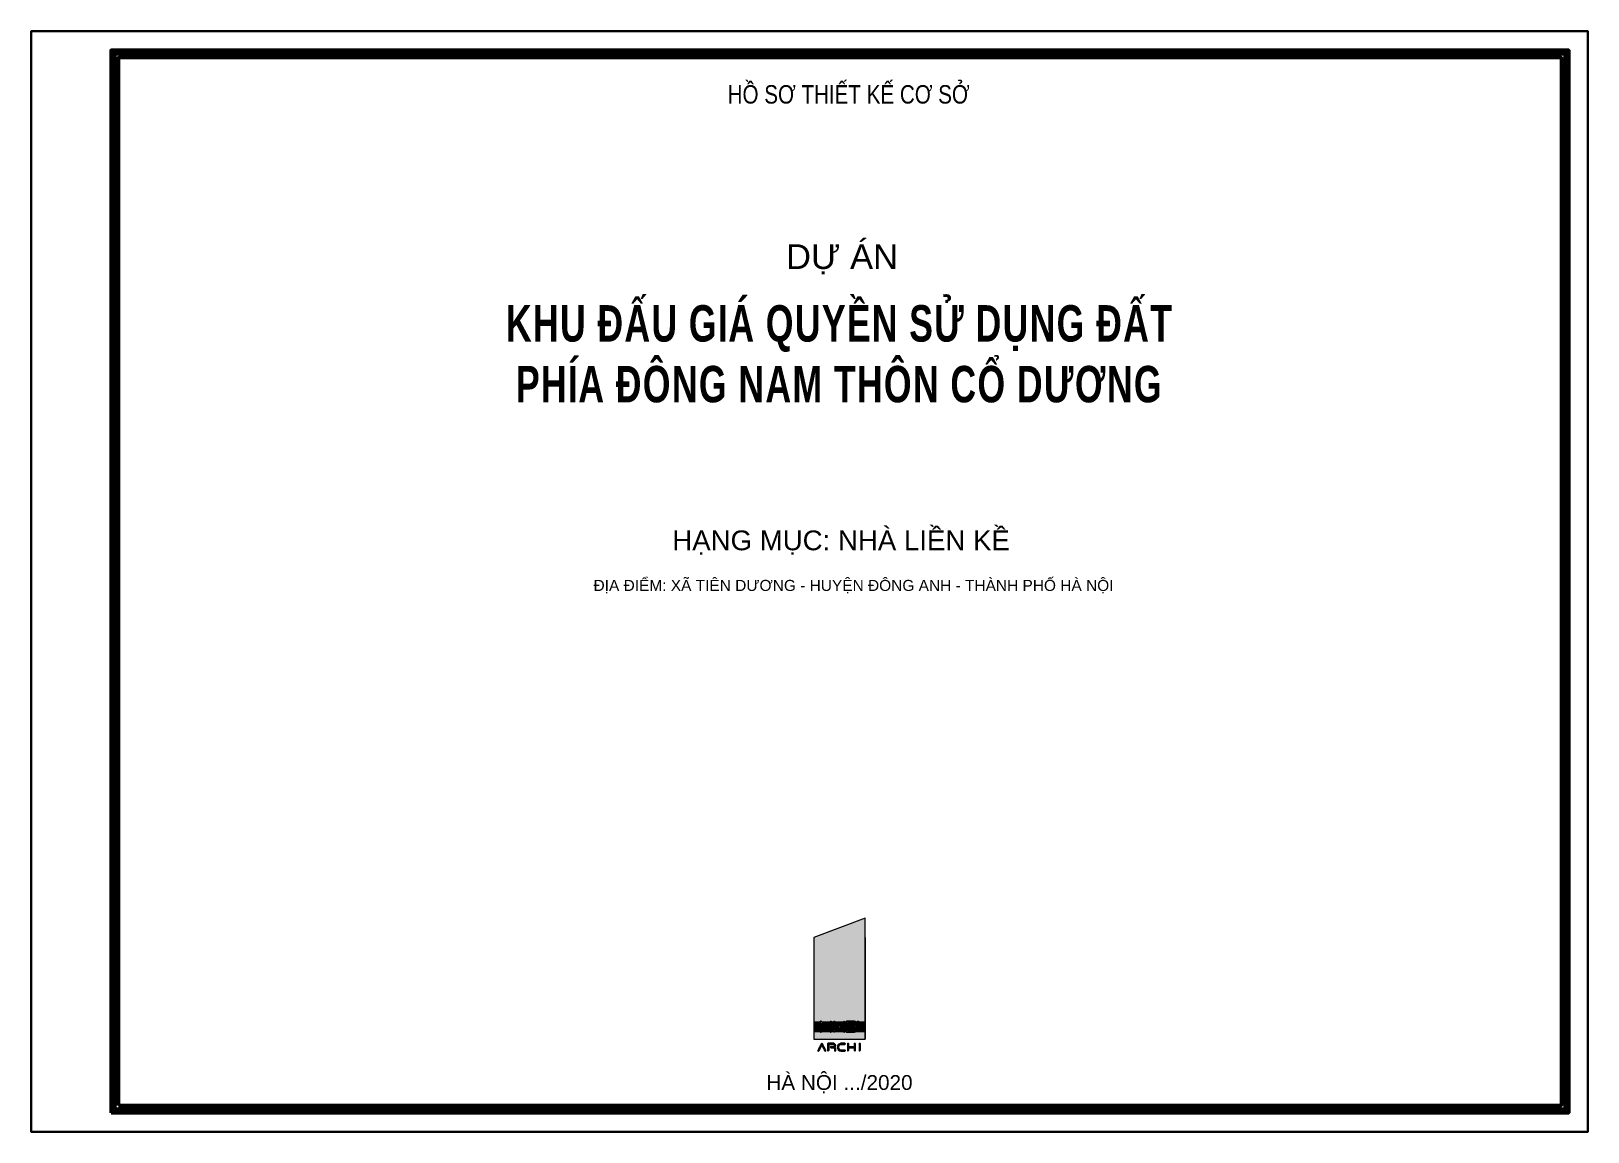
# Paper-space layout 'LK' of a CAD drawing. Header units: millimetres. Extents: x 1 to 31501, y 3 to 22278.
import ezdxf
from ezdxf.enums import TextEntityAlignment as Align

# ---------------------------------------------------------------- set-up
doc = ezdxf.new("R2010")
doc.units = ezdxf.units.MM
doc.header["$MEASUREMENT"] = 0
for name, color, linetype, lineweight in [('NKB-LOGO', 1, 'Continuous', 13), ('NKB-SHEET', 7, 'Continuous', 13), ('NKB-SIGN', 1, 'Continuous', 18), ('NKB-WALL', 4, 'Continuous', 50)]:
    doc.layers.add(name, color=color, linetype=linetype, lineweight=lineweight)
doc.styles.add('KYHIEUPHU', font='VHARIAL.TTF')
doc.styles.add('NKB-TEXT1', font='VHARIAL.TTF')
doc.styles.add('NKBtext2', font='arial.ttf')
doc.styles.add('NKBtext3', font='VHHELS.TTF')

psp = doc.layouts.new('LK')

# ---------------------------------------------------------------- texts
at = {"layer": 'NKB-SHEET', "style": 'NKB-TEXT1'}
psp.add_text('h¹ng môc: nhµ LIÒN KÒ', height=400, rotation=0, dxfattribs=at).set_placement((16390, 11773), align=Align.CENTER)
at = {"layer": 'NKB-SHEET', "ltscale": 0.7, "style": 'KYHIEUPHU'}
psp.add_text('§Þa ®iÓm: x· tiªn d\xad¬ng - huyÖn ®«ng anh - thµnh phè hµ néi', height=223.77, dxfattribs=at).set_placement((16642, 10949), align=Align.CENTER)
at = {"layer": 'NKB-SHEET', "insert": (16358, 16733), "char_height": 737.42, "width": 15319.87, "attachment_point": 2, "style": 'NKBtext3'}
psp.add_mtext('{\\f.VnArialH|b1|i0|c0|p34;\\W0.7;\\T1.05;khu ®Êu gi¸ quyÒn sö dông ®Êt phÝa ®«ng nam th«n cæ d\xad¬ng}', dxfattribs=at)
at = {"layer": 'NKB-SIGN', "color": 7, "style": 'NKBtext2', "width": 0.8}
psp.add_text('HỒ SƠ THIẾT KẾ CƠ SỞ', height=373.24, dxfattribs=at).set_placement((16543, 20812), align=Align.CENTER)
at = {"layer": 'NKB-SIGN', "color": 7, "style": 'NKBtext2'}
psp.add_text('DỰ ÁN', height=500, dxfattribs=at).set_placement((15277, 17465))
psp.add_text('HÀ NỘI .../2020', height=300, dxfattribs=at).set_placement((16358, 852), align=Align.CENTER)

# ---------------------------------------------------------------- blocks, each defined once
blk = doc.blocks.new('*U2')
at = {"layer": 'NKB-LOGO', "linetype": 'Continuous'}
for p, q in [((26.7, 6), (26, 4.6)), ((26, 4.6), (26.1, 3.5)), ((26.1, 3.5), (26.1, 2.2)), ((26.1, 2.2), (26.8, 1.4)), ((27.2, 7), (26.7, 6)), ((26.8, 1.4), (27.2, 1)), ((27.9, 8.3), (27.2, 7)), ((27.2, 1), (27.8, 0.4)), ((30.2, 0.1), (27.8, 0.4)), ((30.2, 0.1), (27.8, 0.4)), ((30.4, 13.1), (27.9, 8.3)), ((30.9, 14.1), (30.4, 13.1)), ((31.6, 1), (30.7, 0.4)), ((32.3, 16.8), (30.9, 14.1)), ((32.2, 1.4), (31.6, 1)), ((32.6, 2.2), (32.2, 1.4)), ((33.5, 19.2), (32.3, 16.8)), ((33.3, 3.5), (32.6, 2.2)), ((33.9, 4.6), (33.3, 3.5)), ((34.5, 21.2), (33.5, 19.2)), ((34.6, 6), (33.9, 4.6)), ((34.6, 21.3), (34.5, 21.2)), ((35.1, 22.2), (34.6, 21.3)), ((35.1, 7), (34.6, 6)), ((36.3, 24.6), (35.1, 22.2)), ((35.8, 8.3), (35.1, 7)), ((38.2, 13.1), (35.8, 8.3)), ((36.4, 24.7), (36.3, 24.6)), ((36.5, 25), (36.4, 24.7)), ((37.6, 27.1), (36.5, 25)), ((38.2, 28.2), (37.6, 27.1)), ((39.6, 30.9), (38.2, 28.2)), ((38.8, 14.1), (38.2, 13.1)), ((40.2, 16.8), (38.8, 14.1)), ((41.4, 34.4), (39.6, 30.9)), ((41.4, 19.2), (40.2, 16.8)), ((42.1, 35.8), (41.4, 34.4)), ((42.4, 21.2), (41.4, 19.2)), ((42.7, 36.9), (42.1, 35.8)), ((42.5, 21.3), (42.4, 21.2)), ((43, 22.2), (42.5, 21.3)), ((43.2, 37.9), (42.7, 36.9)), ((44.2, 24.6), (43, 22.2)), ((44.6, 40.6), (43.2, 37.9)), ((44.4, 25), (44.2, 24.7)), ((44.2, 24.7), (44.2, 24.6)), ((45.5, 27.1), (44.4, 25)), ((45.1, 41.7), (44.6, 40.6)), ((45.3, 42), (45.1, 41.7)), ((45.6, 42.7), (45.3, 42)), ((46, 28.2), (45.5, 27.1)), ((45.8, 43), (45.6, 42.7)), ((46.3, 44), (45.8, 43)), ((47.4, 30.9), (46, 28.2)), ((46.8, 44.9), (46.3, 44)), ((47.3, 46), (46.8, 44.9)), ((47.6, 46.5), (47.3, 46)), ((49.2, 34.4), (47.4, 30.9)), ((48.8, 48.8), (47.6, 46.5)), ((48.9, 49), (48.8, 48.8)), ((49, 49.3), (48.9, 49)), ((50.7, 50), (49, 49.3)), ((49, 49.3), (49, 49.3)), ((50, 35.8), (49.2, 34.4)), ((50.6, 36.9), (50, 35.8)), ((51.1, 50.1), (50.7, 50)), ((51.4, 50), (51.1, 50.1)), ((51.4, 50), (53.1, 49.3)), ((51.6, 36.9), (52.1, 35.8)), ((52.1, 35.8), (52.9, 34.4)), ((52.9, 34.4), (54.7, 30.9)), ((53.1, 49.3), (53.1, 49.3)), ((53.1, 49.3), (53.2, 49)), ((53.2, 49), (53.3, 48.8)), ((53.3, 48.8), (54.5, 46.5)), ((54.5, 46.5), (54.8, 46)), ((54.7, 30.9), (56.1, 28.2)), ((54.8, 46), (55.3, 44.9)), ((55.3, 44.9), (55.8, 44)), ((55.8, 44), (56.3, 43)), ((56.1, 28.2), (56.6, 27.1)), ((56.3, 43), (56.5, 42.7)), ((56.5, 42.7), (56.8, 42)), ((56.6, 27.1), (57.7, 25)), ((56.8, 42), (57, 41.7)), ((57, 41.7), (57.5, 40.6)), ((57.5, 40.6), (58.9, 37.9)), ((57.7, 25), (57.9, 24.7)), ((57.9, 24.7), (57.9, 24.6)), ((57.9, 24.6), (59.2, 22.2)), ((58.9, 37.9), (59.4, 36.9)), ((59.2, 22.2), (59.6, 21.3)), ((59.4, 36.9), (60, 35.8)), ((59.6, 21.3), (59.7, 21.2)), ((59.7, 21.2), (60.7, 19.2)), ((60, 35.8), (60.7, 34.4)), ((60.7, 34.4), (62.6, 30.9)), ((60.7, 19.2), (61.9, 16.8)), ((61.9, 16.8), (63.3, 14.1)), ((62.6, 30.9), (64, 28.2)), ((63.3, 14.1), (63.9, 13.1)), ((63.9, 13.1), (66.3, 8.3)), ((64, 28.2), (64.5, 27.1)), ((64.5, 27.1), (65.6, 25)), ((65.6, 25), (65.8, 24.7)), ((65.8, 24.7), (65.8, 24.6)), ((65.8, 24.6), (67, 22.2)), ((66.3, 8.3), (67, 7)), ((67, 22.2), (67.5, 21.3)), ((67, 7), (67.5, 6)), ((67.5, 21.3), (67.6, 21.2)), ((67.5, 6), (68.2, 4.6)), ((67.6, 21.2), (68.6, 19.2)), ((68.2, 4.6), (68.8, 3.5)), ((68.6, 19.2), (69.8, 16.8)), ((68.8, 3.5), (69.5, 2.2)), ((69.5, 2.2), (69.9, 1.4)), ((69.8, 16.8), (71.2, 14.1)), ((69.9, 1.4), (70.5, 1)), ((70.5, 1), (71.4, 0.4)), ((71.2, 14.1), (71.7, 13.1)), ((71.9, 0.1), (71.4, 0.4)), ((71.7, 13.1), (74.2, 8.3)), ((74.3, 0.4), (71.9, 0.1)), ((74.2, 8.3), (74.9, 7)), ((74.9, 1), (74.3, 0.4)), ((74.9, 7), (75.4, 6)), ((75.3, 1.4), (74.9, 1)), ((76, 2.2), (75.3, 1.4)), ((75.4, 6), (76.1, 4.6)), ((76.1, 4.6), (76, 3.5)), ((76, 3.5), (76, 2.2)), ((88.6, 46.5), (88.4, 46)), ((88.4, 46), (88.4, 44.9)), ((88.4, 44.9), (88.4, 44)), ((88.4, 44), (88.4, 43)), ((88.4, 43), (88.4, 42.7)), ((88.4, 42.7), (88.4, 42)), ((88.4, 42), (88.4, 41.7)), ((88.4, 41.7), (88.4, 40.6)), ((88.4, 40.6), (88.4, 37.9)), ((88.4, 37.9), (88.4, 36.9)), ((88.4, 36.9), (88.4, 35.8)), ((88.4, 35.8), (88.4, 34.4)), ((88.4, 34.4), (88.4, 30.9)), ((88.4, 30.9), (88.4, 28.2)), ((88.4, 28.2), (88.4, 27.1)), ((88.4, 27.1), (88.4, 25)), ((88.4, 25), (88.4, 24.7)), ((88.4, 24.7), (88.4, 24.6)), ((88.4, 24.6), (88.4, 22.2)), ((88.4, 22.2), (88.4, 21.3)), ((88.4, 21.3), (88.4, 21.2)), ((88.4, 21.2), (88.4, 19.2)), ((88.4, 19.2), (88.4, 16.8)), ((88.4, 16.8), (88.4, 14.1)), ((88.4, 14.1), (88.4, 13.1)), ((88.4, 13.1), (88.4, 8.3)), ((88.4, 8.3), (88.4, 7)), ((88.4, 7), (88.4, 6)), ((88.4, 6), (88.4, 4.6)), ((88.4, 4.6), (88.4, 3.5)), ((88.4, 3.5), (88.9, 2.2)), ((89.6, 48.8), (88.6, 46.5)), ((88.9, 2.2), (89.2, 1.4)), ((89.2, 1.4), (89.4, 1)), ((89.4, 1), (90.9, 0.4)), ((89.9, 49), (89.6, 48.8)), ((90.7, 49.3), (89.9, 49)), ((92.4, 50), (90.7, 49.3)), ((90.7, 49.3), (90.7, 49.3)), ((90.9, 0.4), (91.7, 0.1)), ((91.9, 0), (91.7, 0.1)), ((92.1, 0.1), (91.9, 0)), ((92.8, 0.4), (92.1, 0.1)), ((92.4, 50), (125.6, 50)), ((94.4, 1), (92.8, 0.4)), ((94.5, 1.4), (94.4, 1)), ((94.8, 2.2), (94.5, 1.4)), ((95.4, 3.5), (94.8, 2.2)), ((95.7, 42.7), (95.4, 42)), ((95.4, 42), (95.4, 41.7)), ((95.4, 41.7), (95.4, 40.6)), ((95.4, 40.6), (95.4, 37.9)), ((95.4, 37.9), (95.4, 36.9)), ((95.4, 36.9), (95.4, 35.8)), ((95.4, 35.8), (95.4, 34.4)), ((95.4, 34.4), (95.4, 30.9)), ((95.4, 30.9), (95.4, 28.2)), ((95.4, 28.2), (95.4, 27.1)), ((95.4, 27.1), (95.4, 25)), ((95.4, 25), (95.4, 24.7)), ((95.4, 24.7), (95.4, 24.6)), ((95.4, 24.6), (95.4, 22.2)), ((95.4, 22.2), (95.4, 21.3)), ((95.4, 21.3), (95.4, 21.2)), ((95.4, 21.2), (95.4, 19.2)), ((95.4, 19.2), (95.4, 16.8)), ((95.4, 16.8), (95.4, 14.1)), ((95.4, 14.1), (95.4, 13.1)), ((95.4, 13.1), (95.4, 8.3)), ((95.4, 8.3), (95.4, 7)), ((95.4, 7), (95.4, 6)), ((95.4, 6), (95.4, 4.6)), ((95.4, 4.6), (95.4, 3.5)), ((96.4, 43), (95.7, 42.7)), ((96.4, 43), (125.2, 43)), ((105.3, 25), (105.2, 24.7)), ((105.2, 24.7), (105.2, 24.6)), ((105.2, 24.6), (106.2, 22.2)), ((106.2, 27.1), (105.3, 25)), ((108.7, 28.2), (106.2, 27.1)), ((106.2, 22.2), (108.4, 21.3)), ((108.4, 21.3), (108.7, 21.2)), ((108.7, 28.2), (125.7, 28.2)), ((108.7, 21.2), (125.1, 21.2)), ((125.1, 21.2), (130.2, 19.2)), ((125.2, 43), (125.8, 42.7)), ((125.6, 50), (126.9, 49.3)), ((130.1, 30.9), (125.7, 28.2)), ((125.8, 42.7), (127.1, 42)), ((126.9, 49.3), (126.9, 49.3)), ((126.9, 49.3), (127.5, 49)), ((127.1, 42), (127.6, 41.7)), ((127.5, 49), (127.8, 48.8)), ((127.6, 41.7), (129.8, 40.6)), ((127.8, 48.8), (132.3, 46.5)), ((129.8, 40.6), (130.9, 37.9)), ((131.3, 34.4), (130.1, 30.9)), ((130.2, 19.2), (131, 16.8)), ((130.9, 37.9), (131.3, 36.9)), ((131, 16.8), (132.1, 14.1)), ((131.3, 36.9), (131.7, 35.8)), ((131.7, 35.8), (131.3, 34.4)), ((132.1, 14.1), (132.1, 13.1)), ((132.1, 13.1), (132.1, 8.3)), ((132.1, 8.3), (132.1, 7)), ((132.1, 7), (132.1, 6)), ((132.1, 6), (132.1, 4.6)), ((132.1, 4.6), (132.1, 3.5)), ((132.1, 3.5), (132.6, 2.2)), ((132.3, 46.5), (133.2, 46)), ((132.6, 2.2), (132.9, 1.4)), ((132.9, 1.4), (133.1, 1)), ((133.1, 1), (134.6, 0.4)), ((133.2, 46), (135.3, 44.9)), ((134, 25), (133.8, 24.7)), ((133.8, 24.7), (133.8, 24.6)), ((133.8, 24.6), (136.3, 22.2)), ((135.1, 27.1), (134, 25)), ((134.6, 0.4), (135.3, 0.1)), ((135.6, 28.2), (135.1, 27.1)), ((135.3, 44.9), (135.6, 44)), ((135.6, 0), (135.3, 0.1)), ((135.6, 44), (135.9, 43)), ((136.9, 30.9), (135.6, 28.2)), ((135.8, 0.1), (135.6, 0)), ((136.5, 0.4), (135.8, 0.1)), ((135.9, 43), (136, 42.7)), ((136, 42.7), (136.3, 42)), ((136.3, 42), (136.3, 41.7)), ((136.3, 41.7), (136.7, 40.6)), ((136.3, 22.2), (137.3, 21.3)), ((138, 1), (136.5, 0.4)), ((136.7, 40.6), (137.6, 37.9)), ((138.7, 34.4), (136.9, 30.9)), ((137.3, 21.3), (137.4, 21.2)), ((137.4, 21.2), (138.1, 19.2)), ((137.6, 37.9), (137.9, 36.9)), ((137.9, 36.9), (138.3, 35.8)), ((138.2, 1.4), (138, 1)), ((138.1, 19.2), (139.1, 16.8)), ((138.5, 2.2), (138.2, 1.4)), ((138.3, 35.8), (138.7, 34.4)), ((139.1, 3.5), (138.5, 2.2)), ((139.1, 16.8), (139.1, 14.1)), ((139.1, 14.1), (139.1, 13.1)), ((139.1, 13.1), (139.1, 8.3)), ((139.1, 8.3), (139.1, 7)), ((139.1, 7), (139.1, 6)), ((139.1, 6), (139.1, 4.6)), ((139.1, 4.6), (139.1, 3.5)), ((151, 27.1), (150.2, 25)), ((150.2, 25), (150.4, 24.7)), ((150.4, 24.7), (150.4, 24.6)), ((150.4, 24.6), (151.3, 22.2)), ((151.4, 28.2), (151, 27.1)), ((151.3, 22.2), (151.6, 21.3)), ((152.5, 30.9), (151.4, 28.2)), ((151.6, 21.3), (151.7, 21.2)), ((151.7, 21.2), (152.4, 19.2)), ((152.4, 19.2), (153.3, 16.8)), ((153.8, 34.4), (152.5, 30.9)), ((153.3, 16.8), (154.4, 14.1)), ((154.3, 35.8), (153.8, 34.4)), ((154.8, 36.9), (154.3, 35.8)), ((154.4, 14.1), (154.8, 13.1)), ((155.1, 37.9), (154.8, 36.9)), ((154.8, 13.1), (156.6, 8.3)), ((156.2, 40.6), (155.1, 37.9)), ((156.6, 41.7), (156.2, 40.6)), ((157.1, 42), (156.6, 41.7)), ((156.6, 8.3), (159, 7)), ((158.5, 42.7), (157.1, 42)), ((158, 27.1), (157.2, 25)), ((157.2, 25), (157.3, 24.7)), ((157.3, 24.7), (157.4, 24.6)), ((157.4, 24.6), (158.3, 22.2)), ((158.4, 28.2), (158, 27.1)), ((158.3, 22.2), (158.6, 21.3)), ((159.4, 30.9), (158.4, 28.2)), ((159, 43), (158.5, 42.7)), ((158.6, 21.3), (158.7, 21.2)), ((158.7, 21.2), (159.4, 19.2)), ((161, 44), (159, 43)), ((159, 7), (161, 6)), ((160.8, 34.4), (159.4, 30.9)), ((159.4, 19.2), (160.3, 16.8)), ((160.3, 16.8), (161.3, 14.1)), ((161.3, 35.8), (160.8, 34.4)), ((162.7, 44.9), (161, 44)), ((161, 6), (163.6, 4.6)), ((161.7, 36.9), (161.3, 35.8)), ((161.3, 14.1), (161.7, 13.1)), ((163.5, 37.9), (161.7, 36.9)), ((161.7, 13.1), (170.6, 8.3)), ((164.8, 46), (162.7, 44.9)), ((168.5, 40.6), (163.5, 37.9)), ((163.6, 4.6), (165.8, 3.5)), ((165.8, 46.5), (164.8, 46)), ((170.2, 48.8), (165.8, 46.5)), ((165.8, 3.5), (168.3, 2.2)), ((168.3, 2.2), (169.8, 1.4)), ((170.6, 41.7), (168.5, 40.6)), ((169.8, 1.4), (170.5, 1)), ((170.5, 49), (170.2, 48.8)), ((171.2, 49.3), (170.5, 49)), ((170.5, 1), (171.7, 0.4)), ((171.1, 42), (170.6, 41.7)), ((170.6, 8.3), (172.9, 7)), ((172.4, 42.7), (171.1, 42)), ((172.5, 50), (171.2, 49.3)), ((171.2, 49.3), (171.2, 49.3)), ((171.7, 0.4), (172.3, 0.1)), ((172.3, 0.1), (172.5, 0)), ((172.9, 43), (172.4, 42.7)), ((172.5, 50), (197.8, 50)), ((172.9, 43), (197.8, 43)), ((172.9, 7), (197.8, 7)), ((197.8, 50), (199.4, 49.3)), ((200.3, 44), (197.8, 43)), ((197.8, 7), (200.3, 6)), ((198, 0.1), (197.8, 0)), ((198.7, 0.4), (198, 0.1)), ((200.3, 1), (198.7, 0.4)), ((199.4, 49.3), (199.4, 49.3)), ((199.4, 49.3), (200.3, 49)), ((200.3, 49), (200.3, 48.8)), ((200.3, 48.8), (201.3, 46.5)), ((200.6, 44.9), (200.3, 44)), ((200.3, 6), (200.8, 4.6)), ((200.4, 1.4), (200.3, 1)), ((200.7, 2.2), (200.4, 1.4)), ((201.1, 46), (200.6, 44.9)), ((201.3, 3.5), (200.7, 2.2)), ((200.8, 4.6), (201.3, 3.5)), ((201.3, 46.5), (201.1, 46)), ((172.5, 0), (197.8, 0))]:
    blk.add_line(p, q, dxfattribs=at)
for points in [[(26.7, 6), (26, 4.6), (33.9, 4.6)], [(26, 4.6), (26.1, 3.5), (33.3, 3.5)], [(26.1, 3.5), (26.1, 2.2), (32.6, 2.2)], [(26.1, 2.2), (26.8, 1.4), (32.2, 1.4)], [(27.2, 7), (26.7, 6), (34.6, 6)], [(26.8, 1.4), (27.2, 1), (31.6, 1)], [(27.9, 8.3), (27.2, 7), (35.1, 7)], [(27.2, 1), (27.8, 0.4), (30.7, 0.4)], [(27.8, 0.4), (30.2, 0.1), (30.2, 0.1)], [(30.4, 13.1), (27.9, 8.3), (35.8, 8.3)], [(30.9, 14.1), (30.4, 13.1), (38.2, 13.1)], [(32.3, 16.8), (30.9, 14.1), (38.8, 14.1)], [(33.5, 19.2), (32.3, 16.8), (40.2, 16.8)], [(34.5, 21.2), (33.5, 19.2), (41.4, 19.2)], [(34.6, 21.3), (34.5, 21.2), (42.4, 21.2)], [(35.1, 22.2), (34.6, 21.3), (42.5, 21.3)], [(36.3, 24.6), (35.1, 22.2), (43, 22.2)], [(36.4, 24.7), (36.3, 24.6), (44.2, 24.6)], [(36.5, 25), (36.4, 24.7), (44.2, 24.7)], [(37.6, 27.1), (36.5, 25), (44.4, 25)], [(38.2, 28.2), (37.6, 27.1), (45.5, 27.1)], [(39.6, 30.9), (38.2, 28.2), (46, 28.2)], [(41.4, 34.4), (39.6, 30.9), (47.4, 30.9)], [(42.1, 35.8), (41.4, 34.4), (49.2, 34.4)], [(42.7, 36.9), (42.1, 35.8), (50, 35.8)], [(43.2, 37.9), (42.7, 36.9), (50.6, 36.9)], [(44.6, 40.6), (43.2, 37.9), (58.9, 37.9)], [(45.1, 41.7), (44.6, 40.6), (57.5, 40.6)], [(45.3, 42), (45.1, 41.7), (57, 41.7)], [(45.6, 42.7), (45.3, 42), (56.8, 42)], [(45.8, 43), (45.6, 42.7), (56.5, 42.7)], [(46.3, 44), (45.8, 43), (56.3, 43)], [(46.8, 44.9), (46.3, 44), (55.8, 44)], [(47.3, 46), (46.8, 44.9), (55.3, 44.9)], [(47.6, 46.5), (47.3, 46), (54.8, 46)], [(48.8, 48.8), (47.6, 46.5), (54.5, 46.5)], [(48.9, 49), (48.8, 48.8), (53.3, 48.8)], [(49, 49.3), (48.9, 49), (53.2, 49)], [(50.7, 50), (49, 49.3), (53.1, 49.3)], [(49, 49.3), (49, 49.3), (53.1, 49.3)], [(49, 49.3), (53.1, 49.3), (53.1, 49.3)], [(51.1, 50.1), (50.7, 50), (51.4, 50)], [(51.1, 37.9), (51.6, 36.9), (59.4, 36.9)], [(51.6, 36.9), (52.1, 35.8), (60, 35.8)], [(52.1, 35.8), (52.9, 34.4), (60.7, 34.4)], [(52.9, 34.4), (54.7, 30.9), (62.6, 30.9)], [(54.7, 30.9), (56.1, 28.2), (64, 28.2)], [(56.1, 28.2), (56.6, 27.1), (64.5, 27.1)], [(56.6, 27.1), (57.7, 25), (65.6, 25)], [(57.7, 25), (57.9, 24.7), (65.8, 24.7)], [(57.9, 24.7), (57.9, 24.6), (65.8, 24.6)], [(57.9, 24.6), (59.2, 22.2), (67, 22.2)], [(59.2, 22.2), (59.6, 21.3), (67.5, 21.3)], [(59.6, 21.3), (59.7, 21.2), (67.6, 21.2)], [(59.7, 21.2), (60.7, 19.2), (68.6, 19.2)], [(60.7, 19.2), (61.9, 16.8), (69.8, 16.8)], [(61.9, 16.8), (63.3, 14.1), (71.2, 14.1)], [(63.3, 14.1), (63.9, 13.1), (71.7, 13.1)], [(63.9, 13.1), (66.3, 8.3), (74.2, 8.3)], [(66.3, 8.3), (67, 7), (74.9, 7)], [(67, 7), (67.5, 6), (75.4, 6)], [(67.5, 6), (68.2, 4.6), (76.1, 4.6)], [(68.2, 4.6), (68.8, 3.5), (76, 3.5)], [(68.8, 3.5), (69.5, 2.2), (76, 2.2)], [(69.5, 2.2), (69.9, 1.4), (75.3, 1.4)], [(69.9, 1.4), (70.5, 1), (74.9, 1)], [(70.5, 1), (71.4, 0.4), (74.3, 0.4)], [(88.6, 46.5), (88.4, 46), (133.2, 46)], [(88.4, 46), (88.4, 44.9), (135.3, 44.9)], [(88.4, 44.9), (88.4, 44), (135.6, 44)], [(88.4, 44), (88.4, 43), (135.9, 43)], [(88.4, 43), (88.4, 42.7), (95.7, 42.7)], [(88.4, 42.7), (88.4, 42), (95.4, 42)], [(88.4, 42), (88.4, 41.7), (95.4, 41.7)], [(88.4, 41.7), (88.4, 40.6), (95.4, 40.6)], [(88.4, 40.6), (88.4, 37.9), (95.4, 37.9)], [(88.4, 37.9), (88.4, 36.9), (95.4, 36.9)], [(88.4, 36.9), (88.4, 35.8), (95.4, 35.8)], [(88.4, 35.8), (88.4, 34.4), (95.4, 34.4)], [(88.4, 34.4), (88.4, 30.9), (95.4, 30.9)], [(88.4, 30.9), (88.4, 28.2), (95.4, 28.2)], [(88.4, 28.2), (88.4, 27.1), (95.4, 27.1)], [(88.4, 27.1), (88.4, 25), (95.4, 25)], [(88.4, 25), (88.4, 24.7), (95.4, 24.7)], [(88.4, 24.7), (88.4, 24.6), (95.4, 24.6)], [(88.4, 24.6), (88.4, 22.2), (95.4, 22.2)], [(88.4, 22.2), (88.4, 21.3), (95.4, 21.3)], [(88.4, 21.3), (88.4, 21.2), (95.4, 21.2)], [(88.4, 21.2), (88.4, 19.2), (95.4, 19.2)], [(88.4, 19.2), (88.4, 16.8), (95.4, 16.8)], [(88.4, 16.8), (88.4, 14.1), (95.4, 14.1)], [(88.4, 14.1), (88.4, 13.1), (95.4, 13.1)], [(88.4, 13.1), (88.4, 8.3), (95.4, 8.3)], [(88.4, 8.3), (88.4, 7), (95.4, 7)], [(88.4, 7), (88.4, 6), (95.4, 6)], [(88.4, 6), (88.4, 4.6), (95.4, 4.6)], [(88.4, 4.6), (88.4, 3.5), (95.4, 3.5)], [(88.4, 3.5), (88.9, 2.2), (94.8, 2.2)], [(89.6, 48.8), (88.6, 46.5), (132.3, 46.5)], [(88.9, 2.2), (89.2, 1.4), (94.5, 1.4)], [(89.2, 1.4), (89.4, 1), (94.4, 1)], [(89.4, 1), (90.9, 0.4), (92.8, 0.4)], [(89.9, 49), (89.6, 48.8), (127.8, 48.8)], [(90.7, 49.3), (89.9, 49), (127.5, 49)], [(92.4, 50), (90.7, 49.3), (126.9, 49.3)], [(90.7, 49.3), (90.7, 49.3), (126.9, 49.3)], [(90.7, 49.3), (126.9, 49.3), (126.9, 49.3)], [(90.9, 0.4), (91.7, 0.1), (92.1, 0.1)], [(92.4, 50), (92.4, 50), (125.6, 50)], [(96.4, 43), (96.4, 43), (125.2, 43)], [(105.3, 25), (105.2, 24.7), (133.8, 24.7)], [(105.2, 24.7), (105.2, 24.6), (133.8, 24.6)], [(105.2, 24.6), (106.2, 22.2), (136.3, 22.2)], [(106.2, 27.1), (105.3, 25), (134, 25)], [(108.7, 28.2), (106.2, 27.1), (135.1, 27.1)], [(106.2, 22.2), (108.4, 21.3), (137.3, 21.3)], [(108.4, 21.3), (108.7, 21.2), (137.4, 21.2)], [(108.7, 28.2), (108.7, 28.2), (125.7, 28.2)], [(108.7, 21.2), (108.7, 21.2), (125.1, 21.2)], [(125.1, 21.2), (130.2, 19.2), (138.1, 19.2)], [(125.2, 43), (125.8, 42.7), (136, 42.7)], [(130.1, 30.9), (125.7, 28.2), (135.6, 28.2)], [(125.8, 42.7), (127.1, 42), (136.3, 42)], [(127.1, 42), (127.6, 41.7), (136.3, 41.7)], [(127.6, 41.7), (129.8, 40.6), (136.7, 40.6)], [(129.8, 40.6), (130.9, 37.9), (137.6, 37.9)], [(131.3, 34.4), (130.1, 30.9), (136.9, 30.9)], [(130.2, 19.2), (131, 16.8), (139.1, 16.8)], [(130.9, 37.9), (131.3, 36.9), (137.9, 36.9)], [(131, 16.8), (132.1, 14.1), (139.1, 14.1)], [(131.3, 36.9), (131.7, 35.8), (138.3, 35.8)], [(131.7, 35.8), (131.3, 34.4), (138.7, 34.4)], [(132.1, 14.1), (132.1, 13.1), (139.1, 13.1)], [(132.1, 13.1), (132.1, 8.3), (139.1, 8.3)], [(132.1, 8.3), (132.1, 7), (139.1, 7)], [(132.1, 7), (132.1, 6), (139.1, 6)], [(132.1, 6), (132.1, 4.6), (139.1, 4.6)], [(132.1, 4.6), (132.1, 3.5), (139.1, 3.5)], [(132.1, 3.5), (132.6, 2.2), (138.5, 2.2)], [(132.6, 2.2), (132.9, 1.4), (138.2, 1.4)], [(132.9, 1.4), (133.1, 1), (138, 1)], [(133.1, 1), (134.6, 0.4), (136.5, 0.4)], [(134.6, 0.4), (135.3, 0.1), (135.8, 0.1)], [(151, 27.1), (150.2, 25), (157.2, 25)], [(150.2, 25), (150.4, 24.7), (157.3, 24.7)], [(150.4, 24.7), (150.4, 24.6), (157.4, 24.6)], [(150.4, 24.6), (151.3, 22.2), (158.3, 22.2)], [(151.4, 28.2), (151, 27.1), (158, 27.1)], [(151.3, 22.2), (151.6, 21.3), (158.6, 21.3)], [(152.5, 30.9), (151.4, 28.2), (158.4, 28.2)], [(151.6, 21.3), (151.7, 21.2), (158.7, 21.2)], [(151.7, 21.2), (152.4, 19.2), (159.4, 19.2)], [(152.4, 19.2), (153.3, 16.8), (160.3, 16.8)], [(153.8, 34.4), (152.5, 30.9), (159.4, 30.9)], [(153.3, 16.8), (154.4, 14.1), (161.3, 14.1)], [(154.3, 35.8), (153.8, 34.4), (160.8, 34.4)], [(154.8, 36.9), (154.3, 35.8), (161.3, 35.8)], [(154.4, 14.1), (154.8, 13.1), (161.7, 13.1)], [(155.1, 37.9), (154.8, 36.9), (161.7, 36.9)], [(154.8, 13.1), (156.6, 8.3), (170.6, 8.3)], [(156.2, 40.6), (155.1, 37.9), (163.5, 37.9)], [(156.6, 41.7), (156.2, 40.6), (168.5, 40.6)], [(157.1, 42), (156.6, 41.7), (170.6, 41.7)], [(156.6, 8.3), (159, 7), (172.9, 7)], [(158.5, 42.7), (157.1, 42), (171.1, 42)], [(159, 43), (158.5, 42.7), (172.4, 42.7)], [(161, 44), (159, 43), (197.8, 43)], [(159, 7), (161, 6), (200.3, 6)], [(162.7, 44.9), (161, 44), (200.3, 44)], [(161, 6), (163.6, 4.6), (200.8, 4.6)], [(164.8, 46), (162.7, 44.9), (200.6, 44.9)], [(163.6, 4.6), (165.8, 3.5), (201.3, 3.5)], [(165.8, 46.5), (164.8, 46), (201.1, 46)], [(170.2, 48.8), (165.8, 46.5), (201.3, 46.5)], [(165.8, 3.5), (168.3, 2.2), (200.7, 2.2)], [(168.3, 2.2), (169.8, 1.4), (200.4, 1.4)], [(169.8, 1.4), (170.5, 1), (200.3, 1)], [(170.5, 49), (170.2, 48.8), (200.3, 48.8)], [(171.2, 49.3), (170.5, 49), (200.3, 49)], [(170.5, 1), (171.7, 0.4), (198.7, 0.4)], [(172.5, 50), (171.2, 49.3), (199.4, 49.3)], [(171.2, 49.3), (171.2, 49.3), (199.4, 49.3)], [(171.2, 49.3), (199.4, 49.3), (199.4, 49.3)], [(171.7, 0.4), (172.3, 0.1), (198, 0.1)], [(172.3, 0.1), (172.5, 0), (197.8, 0)], [(172.5, 50), (172.5, 50), (197.8, 50)], [(172.9, 43), (172.9, 43), (197.8, 43)], [(172.9, 7), (172.9, 7), (197.8, 7)], [(172.5, 0), (172.5, 0), (197.8, 0)]]:
    blk.add_solid(points, dxfattribs=at)
at = {"layer": 'NKB-LOGO', "linetype": 'Continuous', "extrusion": (0, 0, -1)}
for points in [[(-26, 4.6), (-33.9, 4.6), (-33.3, 3.5)], [(-26.1, 3.5), (-33.3, 3.5), (-32.6, 2.2)], [(-26.1, 2.2), (-32.6, 2.2), (-32.2, 1.4)], [(-26.7, 6), (-34.6, 6), (-33.9, 4.6)], [(-26.8, 1.4), (-32.2, 1.4), (-31.6, 1)], [(-27.2, 7), (-35.1, 7), (-34.6, 6)], [(-27.2, 1), (-31.6, 1), (-30.7, 0.4)], [(-27.8, 0.4), (-30.7, 0.4), (-30.2, 0.1)], [(-27.9, 8.3), (-35.8, 8.3), (-35.1, 7)], [(-30.4, 13.1), (-38.2, 13.1), (-35.8, 8.3)], [(-30.9, 14.1), (-38.8, 14.1), (-38.2, 13.1)], [(-32.3, 16.8), (-40.2, 16.8), (-38.8, 14.1)], [(-33.5, 19.2), (-41.4, 19.2), (-40.2, 16.8)], [(-34.5, 21.2), (-42.4, 21.2), (-41.4, 19.2)], [(-34.6, 21.3), (-42.5, 21.3), (-42.4, 21.2)], [(-35.1, 22.2), (-43, 22.2), (-42.5, 21.3)], [(-36.3, 24.6), (-44.2, 24.6), (-43, 22.2)], [(-36.4, 24.7), (-44.2, 24.7), (-44.2, 24.6)], [(-36.5, 25), (-44.4, 25), (-44.2, 24.7)], [(-37.6, 27.1), (-45.5, 27.1), (-44.4, 25)], [(-38.2, 28.2), (-46, 28.2), (-45.5, 27.1)], [(-39.6, 30.9), (-47.4, 30.9), (-46, 28.2)], [(-41.4, 34.4), (-49.2, 34.4), (-47.4, 30.9)], [(-42.1, 35.8), (-50, 35.8), (-49.2, 34.4)], [(-42.7, 36.9), (-50.6, 36.9), (-50, 35.8)], [(-43.2, 37.9), (-51.1, 37.9), (-50.6, 36.9)], [(-44.6, 40.6), (-57.5, 40.6), (-58.9, 37.9)], [(-45.1, 41.7), (-57, 41.7), (-57.5, 40.6)], [(-45.3, 42), (-56.8, 42), (-57, 41.7)], [(-45.6, 42.7), (-56.5, 42.7), (-56.8, 42)], [(-45.8, 43), (-56.3, 43), (-56.5, 42.7)], [(-46.3, 44), (-55.8, 44), (-56.3, 43)], [(-46.8, 44.9), (-55.3, 44.9), (-55.8, 44)], [(-47.3, 46), (-54.8, 46), (-55.3, 44.9)], [(-47.6, 46.5), (-54.5, 46.5), (-54.8, 46)], [(-48.8, 48.8), (-53.3, 48.8), (-54.5, 46.5)], [(-48.9, 49), (-53.2, 49), (-53.3, 48.8)], [(-49, 49.3), (-53.1, 49.3), (-53.2, 49)], [(-50.7, 50), (-51.4, 50), (-53.1, 49.3)], [(-51.1, 37.9), (-58.9, 37.9), (-59.4, 36.9)], [(-51.6, 36.9), (-59.4, 36.9), (-60, 35.8)], [(-52.1, 35.8), (-60, 35.8), (-60.7, 34.4)], [(-52.9, 34.4), (-60.7, 34.4), (-62.6, 30.9)], [(-54.7, 30.9), (-62.6, 30.9), (-64, 28.2)], [(-56.1, 28.2), (-64, 28.2), (-64.5, 27.1)], [(-56.6, 27.1), (-64.5, 27.1), (-65.6, 25)], [(-57.7, 25), (-65.6, 25), (-65.8, 24.7)], [(-57.9, 24.7), (-65.8, 24.7), (-65.8, 24.6)], [(-57.9, 24.6), (-65.8, 24.6), (-67, 22.2)], [(-59.2, 22.2), (-67, 22.2), (-67.5, 21.3)], [(-59.6, 21.3), (-67.5, 21.3), (-67.6, 21.2)], [(-59.7, 21.2), (-67.6, 21.2), (-68.6, 19.2)], [(-60.7, 19.2), (-68.6, 19.2), (-69.8, 16.8)], [(-61.9, 16.8), (-69.8, 16.8), (-71.2, 14.1)], [(-63.3, 14.1), (-71.2, 14.1), (-71.7, 13.1)], [(-63.9, 13.1), (-71.7, 13.1), (-74.2, 8.3)], [(-66.3, 8.3), (-74.2, 8.3), (-74.9, 7)], [(-67, 7), (-74.9, 7), (-75.4, 6)], [(-67.5, 6), (-75.4, 6), (-76.1, 4.6)], [(-68.2, 4.6), (-76.1, 4.6), (-76, 3.5)], [(-68.8, 3.5), (-76, 3.5), (-76, 2.2)], [(-69.5, 2.2), (-76, 2.2), (-75.3, 1.4)], [(-69.9, 1.4), (-75.3, 1.4), (-74.9, 1)], [(-70.5, 1), (-74.9, 1), (-74.3, 0.4)], [(-71.4, 0.4), (-74.3, 0.4), (-71.9, 0.1)], [(-88.4, 46), (-133.2, 46), (-135.3, 44.9)], [(-88.4, 44.9), (-135.3, 44.9), (-135.6, 44)], [(-88.4, 44), (-135.6, 44), (-135.9, 43)], [(-88.4, 43), (-96.4, 43), (-95.7, 42.7)], [(-88.4, 42.7), (-95.7, 42.7), (-95.4, 42)], [(-88.4, 42), (-95.4, 42), (-95.4, 41.7)], [(-88.4, 41.7), (-95.4, 41.7), (-95.4, 40.6)], [(-88.4, 40.6), (-95.4, 40.6), (-95.4, 37.9)], [(-88.4, 37.9), (-95.4, 37.9), (-95.4, 36.9)], [(-88.4, 36.9), (-95.4, 36.9), (-95.4, 35.8)], [(-88.4, 35.8), (-95.4, 35.8), (-95.4, 34.4)], [(-88.4, 34.4), (-95.4, 34.4), (-95.4, 30.9)], [(-88.4, 30.9), (-95.4, 30.9), (-95.4, 28.2)], [(-88.4, 28.2), (-95.4, 28.2), (-95.4, 27.1)], [(-88.4, 27.1), (-95.4, 27.1), (-95.4, 25)], [(-88.4, 25), (-95.4, 25), (-95.4, 24.7)], [(-88.4, 24.7), (-95.4, 24.7), (-95.4, 24.6)], [(-88.4, 24.6), (-95.4, 24.6), (-95.4, 22.2)], [(-88.4, 22.2), (-95.4, 22.2), (-95.4, 21.3)], [(-88.4, 21.3), (-95.4, 21.3), (-95.4, 21.2)], [(-88.4, 21.2), (-95.4, 21.2), (-95.4, 19.2)], [(-88.4, 19.2), (-95.4, 19.2), (-95.4, 16.8)], [(-88.4, 16.8), (-95.4, 16.8), (-95.4, 14.1)], [(-88.4, 14.1), (-95.4, 14.1), (-95.4, 13.1)], [(-88.4, 13.1), (-95.4, 13.1), (-95.4, 8.3)], [(-88.4, 8.3), (-95.4, 8.3), (-95.4, 7)], [(-88.4, 7), (-95.4, 7), (-95.4, 6)], [(-88.4, 6), (-95.4, 6), (-95.4, 4.6)], [(-88.4, 4.6), (-95.4, 4.6), (-95.4, 3.5)], [(-88.4, 3.5), (-95.4, 3.5), (-94.8, 2.2)], [(-88.6, 46.5), (-132.3, 46.5), (-133.2, 46)], [(-88.9, 2.2), (-94.8, 2.2), (-94.5, 1.4)], [(-89.2, 1.4), (-94.5, 1.4), (-94.4, 1)], [(-89.4, 1), (-94.4, 1), (-92.8, 0.4)], [(-89.6, 48.8), (-127.8, 48.8), (-132.3, 46.5)], [(-89.9, 49), (-127.5, 49), (-127.8, 48.8)], [(-90.7, 49.3), (-126.9, 49.3), (-127.5, 49)], [(-90.9, 0.4), (-92.8, 0.4), (-92.1, 0.1)], [(-91.7, 0.1), (-92.1, 0.1), (-91.9, 0)], [(-92.4, 50), (-125.6, 50), (-126.9, 49.3)], [(-105.2, 24.7), (-133.8, 24.7), (-133.8, 24.6)], [(-105.2, 24.6), (-133.8, 24.6), (-136.3, 22.2)], [(-105.3, 25), (-134, 25), (-133.8, 24.7)], [(-106.2, 27.1), (-135.1, 27.1), (-134, 25)], [(-106.2, 22.2), (-136.3, 22.2), (-137.3, 21.3)], [(-108.4, 21.3), (-137.3, 21.3), (-137.4, 21.2)], [(-108.7, 28.2), (-135.6, 28.2), (-135.1, 27.1)], [(-125.1, 21.2), (-137.4, 21.2), (-138.1, 19.2)], [(-125.2, 43), (-135.9, 43), (-136, 42.7)], [(-125.8, 42.7), (-136, 42.7), (-136.3, 42)], [(-127.1, 42), (-136.3, 42), (-136.3, 41.7)], [(-127.6, 41.7), (-136.3, 41.7), (-136.7, 40.6)], [(-129.8, 40.6), (-136.7, 40.6), (-137.6, 37.9)], [(-130.1, 30.9), (-136.9, 30.9), (-135.6, 28.2)], [(-130.2, 19.2), (-138.1, 19.2), (-139.1, 16.8)], [(-130.9, 37.9), (-137.6, 37.9), (-137.9, 36.9)], [(-131, 16.8), (-139.1, 16.8), (-139.1, 14.1)], [(-131.3, 36.9), (-137.9, 36.9), (-138.3, 35.8)], [(-131.3, 34.4), (-138.7, 34.4), (-136.9, 30.9)], [(-131.7, 35.8), (-138.3, 35.8), (-138.7, 34.4)], [(-132.1, 14.1), (-139.1, 14.1), (-139.1, 13.1)], [(-132.1, 13.1), (-139.1, 13.1), (-139.1, 8.3)], [(-132.1, 8.3), (-139.1, 8.3), (-139.1, 7)], [(-132.1, 7), (-139.1, 7), (-139.1, 6)], [(-132.1, 6), (-139.1, 6), (-139.1, 4.6)], [(-132.1, 4.6), (-139.1, 4.6), (-139.1, 3.5)], [(-132.1, 3.5), (-139.1, 3.5), (-138.5, 2.2)], [(-132.6, 2.2), (-138.5, 2.2), (-138.2, 1.4)], [(-132.9, 1.4), (-138.2, 1.4), (-138, 1)], [(-133.1, 1), (-138, 1), (-136.5, 0.4)], [(-134.6, 0.4), (-136.5, 0.4), (-135.8, 0.1)], [(-135.3, 0.1), (-135.8, 0.1), (-135.6, 0)], [(-150.2, 25), (-157.2, 25), (-157.3, 24.7)], [(-150.4, 24.7), (-157.3, 24.7), (-157.4, 24.6)], [(-150.4, 24.6), (-157.4, 24.6), (-158.3, 22.2)], [(-151, 27.1), (-158, 27.1), (-157.2, 25)], [(-151.3, 22.2), (-158.3, 22.2), (-158.6, 21.3)], [(-151.4, 28.2), (-158.4, 28.2), (-158, 27.1)], [(-151.6, 21.3), (-158.6, 21.3), (-158.7, 21.2)], [(-151.7, 21.2), (-158.7, 21.2), (-159.4, 19.2)], [(-152.4, 19.2), (-159.4, 19.2), (-160.3, 16.8)], [(-152.5, 30.9), (-159.4, 30.9), (-158.4, 28.2)], [(-153.3, 16.8), (-160.3, 16.8), (-161.3, 14.1)], [(-153.8, 34.4), (-160.8, 34.4), (-159.4, 30.9)], [(-154.3, 35.8), (-161.3, 35.8), (-160.8, 34.4)], [(-154.4, 14.1), (-161.3, 14.1), (-161.7, 13.1)], [(-154.8, 36.9), (-161.7, 36.9), (-161.3, 35.8)], [(-154.8, 13.1), (-161.7, 13.1), (-170.6, 8.3)], [(-155.1, 37.9), (-163.5, 37.9), (-161.7, 36.9)], [(-156.2, 40.6), (-168.5, 40.6), (-163.5, 37.9)], [(-156.6, 41.7), (-170.6, 41.7), (-168.5, 40.6)], [(-156.6, 8.3), (-170.6, 8.3), (-172.9, 7)], [(-157.1, 42), (-171.1, 42), (-170.6, 41.7)], [(-158.5, 42.7), (-172.4, 42.7), (-171.1, 42)], [(-159, 43), (-172.9, 43), (-172.4, 42.7)], [(-159, 7), (-197.8, 7), (-200.3, 6)], [(-161, 44), (-200.3, 44), (-197.8, 43)], [(-161, 6), (-200.3, 6), (-200.8, 4.6)], [(-162.7, 44.9), (-200.6, 44.9), (-200.3, 44)], [(-163.6, 4.6), (-200.8, 4.6), (-201.3, 3.5)], [(-164.8, 46), (-201.1, 46), (-200.6, 44.9)], [(-165.8, 46.5), (-201.3, 46.5), (-201.1, 46)], [(-165.8, 3.5), (-201.3, 3.5), (-200.7, 2.2)], [(-168.3, 2.2), (-200.7, 2.2), (-200.4, 1.4)], [(-169.8, 1.4), (-200.4, 1.4), (-200.3, 1)], [(-170.2, 48.8), (-200.3, 48.8), (-201.3, 46.5)], [(-170.5, 49), (-200.3, 49), (-200.3, 48.8)], [(-170.5, 1), (-200.3, 1), (-198.7, 0.4)], [(-171.2, 49.3), (-199.4, 49.3), (-200.3, 49)], [(-171.7, 0.4), (-198.7, 0.4), (-198, 0.1)], [(-172.3, 0.1), (-198, 0.1), (-197.8, 0)], [(-172.5, 50), (-197.8, 50), (-199.4, 49.3)]]:
    blk.add_solid(points, dxfattribs=at)
blk = doc.blocks.new('*U3')
at = {"layer": 'NKB-LOGO', "linetype": 'Continuous'}
for p, q in [((216.5, 49.8), (214.4, 47.9)), ((214.4, 47.9), (214.4, 28.4)), ((214.4, 28.4), (214.4, 28.4)), ((214.4, 28.4), (214.4, 21.4)), ((214.4, 21.4), (214.4, 21.4)), ((214.4, 21.4), (214.4, 3)), ((214.4, 3), (214.4, 3)), ((214.4, 3), (215.6, 0.9)), ((215.6, 0.9), (215.6, 0.9)), ((217.9, 0), (215.6, 0.9)), ((216.5, 49.8), (219.3, 49.8)), ((220.2, 0.9), (217.9, 0)), ((219.3, 49.8), (221.4, 47.9)), ((221.4, 3), (220.2, 0.9)), ((220.2, 0.9), (220.2, 0.9)), ((221.4, 47.9), (221.4, 28.4)), ((221.4, 28.4), (221.4, 28.4)), ((239.6, 28.4), (221.4, 28.4)), ((221.4, 21.4), (239.6, 21.4)), ((221.4, 21.4), (221.4, 21.4)), ((221.4, 21.4), (221.4, 3)), ((221.4, 3), (221.4, 3)), ((239.6, 28.4), (257.8, 28.4)), ((239.6, 28.4), (239.6, 28.4)), ((239.6, 28.4), (257.8, 28.4)), ((239.6, 28.4), (239.6, 21.4)), ((239.6, 28.4), (239.6, 21.4)), ((239.6, 21.4), (239.6, 21.4)), ((239.6, 21.4), (257.8, 21.4)), ((259.9, 49.8), (257.8, 47.9)), ((257.8, 47.9), (257.8, 28.4)), ((257.8, 21.4), (257.8, 3)), ((257.8, 3), (257.8, 3)), ((257.8, 3), (259, 0.9)), ((259, 0.9), (259, 0.9)), ((259, 0.9), (261.3, 0)), ((259.9, 49.8), (262.7, 49.8)), ((263.6, 0.9), (261.3, 0)), ((262.7, 49.8), (264.8, 47.9)), ((264.8, 3), (263.6, 0.9)), ((263.6, 0.9), (263.6, 0.9)), ((264.8, 47.9), (264.8, 28.4)), ((264.8, 28.4), (264.8, 28.4)), ((264.8, 28.4), (264.8, 21.4)), ((264.8, 21.4), (264.8, 21.4)), ((264.8, 21.4), (264.8, 3)), ((264.8, 3), (264.8, 3)), ((261.3, 0), (261.3, 0)), ((261.3, 0), (261.3, 0))]:
    blk.add_line(p, q, dxfattribs=at)
for points in [[(216.5, 49.8), (214.4, 47.9), (221.4, 47.9)], [(214.4, 47.9), (214.4, 28.4), (221.4, 28.4)], [(214.4, 28.4), (214.4, 28.4), (221.4, 28.4)], [(214.4, 28.4), (221.4, 28.4), (221.4, 28.4)], [(214.4, 28.4), (214.4, 21.4), (239.6, 21.4)], [(214.4, 21.4), (214.4, 21.4), (221.4, 21.4)], [(214.4, 21.4), (221.4, 21.4), (221.4, 21.4)], [(214.4, 21.4), (214.4, 3), (221.4, 3)], [(214.4, 3), (214.4, 3), (221.4, 3)], [(214.4, 3), (215.6, 0.9), (220.2, 0.9)], [(215.6, 0.9), (215.6, 0.9), (220.2, 0.9)], [(216.5, 49.8), (216.5, 49.8), (219.3, 49.8)], [(239.6, 28.4), (221.4, 28.4), (239.6, 28.4)], [(221.4, 21.4), (221.4, 21.4), (239.6, 21.4)], [(239.6, 28.4), (239.6, 28.4), (257.8, 28.4)], [(239.6, 28.4), (257.8, 28.4), (264.8, 28.4)], [(239.6, 28.4), (264.8, 28.4), (264.8, 28.4)], [(239.6, 28.4), (239.6, 28.4), (257.8, 28.4)], [(239.6, 28.4), (239.6, 21.4), (264.8, 21.4)], [(239.6, 21.4), (239.6, 21.4), (264.8, 21.4)], [(239.6, 21.4), (264.8, 21.4), (264.8, 21.4)], [(239.6, 21.4), (239.6, 21.4), (257.8, 21.4)], [(259.9, 49.8), (257.8, 47.9), (264.8, 47.9)], [(257.8, 47.9), (257.8, 28.4), (264.8, 28.4)], [(257.8, 21.4), (257.8, 3), (264.8, 3)], [(257.8, 3), (257.8, 3), (264.8, 3)], [(257.8, 3), (259, 0.9), (263.6, 0.9)], [(259, 0.9), (259, 0.9), (263.6, 0.9)], [(259, 0.9), (261.3, 0), (261.3, 0)], [(259.9, 49.8), (259.9, 49.8), (262.7, 49.8)]]:
    blk.add_solid(points, dxfattribs=at)
at = {"layer": 'NKB-LOGO', "linetype": 'Continuous', "extrusion": (0, 0, -1)}
for points in [[(-214.4, 47.9), (-221.4, 47.9), (-221.4, 28.4)], [(-214.4, 28.4), (-239.6, 28.4), (-239.6, 21.4)], [(-214.4, 21.4), (-221.4, 21.4), (-221.4, 3)], [(-214.4, 3), (-221.4, 3), (-221.4, 3)], [(-214.4, 3), (-221.4, 3), (-220.2, 0.9)], [(-215.6, 0.9), (-220.2, 0.9), (-220.2, 0.9)], [(-215.6, 0.9), (-220.2, 0.9), (-217.9, 0)], [(-216.5, 49.8), (-219.3, 49.8), (-221.4, 47.9)], [(-239.6, 28.4), (-264.8, 28.4), (-264.8, 21.4)], [(-257.8, 47.9), (-264.8, 47.9), (-264.8, 28.4)], [(-257.8, 21.4), (-264.8, 21.4), (-264.8, 3)], [(-257.8, 3), (-264.8, 3), (-264.8, 3)], [(-257.8, 3), (-264.8, 3), (-263.6, 0.9)], [(-259, 0.9), (-263.6, 0.9), (-263.6, 0.9)], [(-259, 0.9), (-263.6, 0.9), (-261.3, 0)], [(-259.9, 49.8), (-262.7, 49.8), (-264.8, 47.9)], [(-261.3, 0), (-261.3, 0), (-261.3, 0)]]:
    blk.add_solid(points, dxfattribs=at)
blk = doc.blocks.new('*U4')
at = {"layer": 'NKB-LOGO', "linetype": 'Continuous'}
for p, q in [((290.7, 49.8), (288.6, 47.9)), ((288.6, 47.9), (288.6, 3)), ((288.6, 3), (288.6, 3)), ((288.6, 3), (289.8, 0.9)), ((289.8, 0.9), (289.8, 0.9)), ((292.1, 0), (289.8, 0.9)), ((290.7, 49.8), (293.5, 49.8)), ((294.4, 0.9), (292.1, 0)), ((293.5, 49.8), (295.6, 47.9)), ((295.6, 3), (294.4, 0.9)), ((294.4, 0.9), (294.4, 0.9)), ((295.6, 47.9), (295.6, 3)), ((295.6, 3), (295.6, 3))]:
    blk.add_line(p, q, dxfattribs=at)
for points in [[(290.7, 49.8), (288.6, 47.9), (295.6, 47.9)], [(288.6, 47.9), (288.6, 3), (295.6, 3)], [(288.6, 3), (288.6, 3), (295.6, 3)], [(288.6, 3), (289.8, 0.9), (294.4, 0.9)], [(289.8, 0.9), (289.8, 0.9), (294.4, 0.9)], [(290.7, 49.8), (290.7, 49.8), (293.5, 49.8)]]:
    blk.add_solid(points, dxfattribs=at)
at = {"layer": 'NKB-LOGO', "linetype": 'Continuous', "extrusion": (0, 0, -1)}
for points in [[(-288.6, 47.9), (-295.6, 47.9), (-295.6, 3)], [(-288.6, 3), (-295.6, 3), (-295.6, 3)], [(-288.6, 3), (-295.6, 3), (-294.4, 0.9)], [(-289.8, 0.9), (-294.4, 0.9), (-294.4, 0.9)], [(-289.8, 0.9), (-294.4, 0.9), (-292.1, 0)], [(-290.7, 49.8), (-293.5, 49.8), (-295.6, 47.9)]]:
    blk.add_solid(points, dxfattribs=at)
blk = doc.blocks.new('*U5')
at = {"layer": 'NKB-LOGO', "color": 1, "linetype": 'Continuous'}
for p, q in [((327.9, 847.8), (0, 724.2)), ((327.9, 724.2), (327.9, 847.8)), ((0, 724.2), (0, 190.4)), ((327.9, 724.2), (327.9, 190.4)), ((0, 190.4), (0, 190.4)), ((0, 190.4), (0, 190.4)), ((0, 190.4), (0, 190.1)), ((0, 190.1), (0, 190)), ((0, 190), (0, 189)), ((0, 189), (0, 188.9)), ((0, 188.9), (0, 188.8)), ((0, 188.8), (0, 188.1)), ((0, 188.1), (0, 187.6)), ((0, 187.6), (0, 187.6)), ((0, 187.6), (0, 187.6)), ((0, 187.6), (0, 187.6)), ((0, 187.6), (0, 187.6)), ((0, 187.6), (0, 187.6)), ((0, 187.6), (0, 187.6)), ((0, 187.6), (0, 187.6)), ((0, 187.6), (0, 187.6)), ((0, 187.6), (0, 187.6)), ((0, 187.6), (0, 187.6)), ((0, 187.6), (0, 187.6)), ((0, 187.6), (0, 187.6)), ((0, 187.6), (0, 187.6)), ((0, 187.6), (0, 187.6)), ((0, 187.6), (0, 187.6)), ((0, 187.6), (0, 187.6)), ((0, 187.6), (0, 187.6)), ((0, 187.6), (0, 187.6)), ((0, 187.6), (0, 187.6)), ((0, 187.6), (0, 187.6)), ((0, 187.6), (0, 187.6)), ((0, 187.6), (0, 187.6)), ((0, 187.6), (0, 187.6)), ((0, 187.6), (0, 187.6)), ((0, 187.6), (0, 187.6)), ((0, 187.6), (0, 187.6)), ((0, 187.6), (0, 187.6)), ((0, 187.6), (0, 187.6)), ((0, 187.6), (0, 187.6)), ((0, 187.6), (0, 187.6)), ((0, 187.6), (0, 187.6)), ((0, 187.6), (0, 187.6)), ((0, 187.6), (0, 187.6)), ((0, 187.6), (0, 187.6)), ((0, 187.6), (0, 187.6)), ((0, 187.6), (0, 187.6)), ((0, 187.6), (0, 187.6)), ((0, 187.6), (0, 187.6)), ((0, 187.6), (0, 187.6)), ((0, 187.6), (0, 187.6)), ((0, 187.6), (0, 187.6)), ((0, 187.6), (0, 187.6)), ((0, 187.6), (0, 187.6)), ((0, 187.6), (0, 187.6)), ((0, 187.6), (0, 187.6)), ((0, 187.6), (0, 187.6)), ((0, 187.6), (0, 187.6)), ((0, 187.6), (0, 187.6)), ((0, 187.6), (0, 187.6)), ((0, 187.6), (0, 187.6)), ((0, 187.6), (0, 187.6)), ((0, 187.6), (0, 187.6)), ((0, 187.6), (0, 187.6)), ((0, 187.6), (0, 187.6)), ((0, 187.6), (0, 187.6)), ((0, 187.6), (0, 187.6)), ((0, 187.6), (0, 187.6)), ((0, 187.6), (0, 187.6)), ((0, 187.6), (0, 187.6)), ((0, 187.6), (0, 187.6)), ((0, 187.6), (0, 187.6)), ((0, 187.6), (0, 187.6)), ((0, 187.6), (0, 187.6)), ((0, 187.6), (0, 187.6)), ((0, 187.6), (0, 187.5)), ((0, 187.5), (0, 187.5)), ((0, 187.5), (0, 187.5)), ((0, 187.5), (0, 187.5)), ((0, 187.5), (0, 187.5)), ((0, 187.5), (0, 187.5)), ((0, 187.5), (0, 187.5)), ((0, 187.5), (0, 187.5)), ((0, 187.5), (0, 187.5)), ((0, 187.5), (0, 187.5)), ((0, 187.5), (0, 187.5)), ((0, 187.5), (0, 187.5)), ((0, 187.5), (0, 187.5)), ((0, 187.5), (0, 187.5)), ((0, 187.5), (0, 187.5)), ((0, 187.5), (0, 187.5)), ((0, 187.5), (0, 187.5)), ((0, 187.5), (0, 187.5)), ((0, 187.5), (0, 187.5)), ((0, 187.5), (0, 187.5)), ((0, 187.5), (0, 187.5)), ((0, 187.5), (0, 187.5)), ((0, 187.5), (0, 187.5)), ((0, 187.5), (0, 187.5)), ((0, 187.5), (0, 187.5)), ((0, 187.5), (0, 187.5)), ((0, 187.5), (0, 187.5)), ((0, 187.5), (0, 187.5)), ((0, 187.5), (0, 187.5)), ((0, 187.5), (0, 187.5)), ((0, 187.5), (0, 187.5)), ((0, 187.5), (0, 187.5)), ((0, 187.5), (0, 187.5)), ((0, 187.5), (0, 187.5)), ((0, 187.5), (0, 187.5)), ((0, 187.5), (0, 187.5)), ((0, 187.5), (0, 187.5)), ((0, 187.5), (0, 187.5)), ((0, 187.5), (0, 187.5)), ((0, 187.5), (0, 187.5)), ((0, 187.5), (0, 187.5)), ((0, 187.5), (0, 187.5)), ((0, 187.5), (0, 187.5)), ((0, 187.5), (0, 187.5)), ((0, 187.5), (0, 187.5)), ((0, 187.5), (0, 187.5)), ((0, 187.5), (0, 187.5)), ((0, 187.5), (0, 187.5)), ((0, 187.5), (0, 187.5)), ((0, 187.5), (0, 187.5)), ((0, 187.5), (0, 187.5)), ((0, 187.5), (0, 187.5)), ((0, 187.5), (0, 187.5)), ((0, 187.5), (0, 187.5)), ((0, 187.5), (0, 187.5)), ((0, 187.5), (0, 187.5)), ((0, 187.5), (0, 187.5)), ((0, 187.5), (0, 187.5)), ((0, 187.5), (0, 187.5)), ((0, 187.5), (0, 187.5)), ((0, 187.5), (0, 187.5)), ((0, 187.5), (0, 187.5)), ((0, 187.5), (0, 187.5)), ((0, 187.5), (0, 187.4)), ((0, 187.4), (0, 187.4)), ((0, 187.4), (0, 187.4)), ((0, 187.4), (0, 187.4)), ((0, 187.4), (0, 187.4)), ((0, 187.4), (0, 187.4)), ((0, 187.4), (0, 187.4)), ((0, 187.4), (0, 187.4)), ((0, 187.4), (0, 187.4)), ((0, 187.4), (0, 187.4)), ((0, 187.4), (0, 187.4)), ((0, 187.4), (0, 187.4)), ((0, 187.4), (0, 187.4)), ((0, 187.4), (0, 187.4)), ((0, 187.4), (0, 187.4)), ((0, 187.4), (0, 187.4)), ((0, 187.4), (0, 187.4)), ((0, 187.4), (0, 187.4)), ((0, 187.4), (0, 187.4)), ((0, 187.4), (0, 187.4)), ((0, 187.4), (0, 187.4)), ((0, 187.4), (0, 187.4)), ((0, 187.4), (0, 187.4)), ((0, 187.4), (0, 187.4)), ((0, 187.4), (0, 187.4)), ((0, 187.4), (0, 187.4)), ((0, 187.4), (0, 187.4)), ((0, 187.4), (0, 187.4)), ((0, 187.4), (0, 187.4)), ((0, 187.4), (0, 187.4)), ((0, 187.4), (0, 187.4)), ((0, 187.4), (0, 187.4)), ((0, 187.4), (0, 187.4)), ((0, 187.4), (0, 187.4)), ((0, 187.4), (0, 187.4)), ((0, 187.4), (0, 187.4)), ((0, 187.4), (0, 187.4)), ((0, 187.4), (0, 187.4)), ((0, 187.4), (0, 187.4)), ((0, 187.4), (0, 187.4)), ((0, 187.4), (0, 187.4)), ((0, 187.4), (0, 187.4)), ((0, 187.4), (0, 187.4)), ((0, 187.4), (0, 187.4)), ((0, 187.4), (0, 187.4)), ((0, 187.4), (0, 187.4)), ((0, 187.4), (0, 187.4)), ((0, 187.4), (0, 187.4)), ((0, 187.4), (0, 187.4)), ((0, 187.4), (0, 187.4)), ((0, 187.4), (0, 187.4)), ((0, 187.4), (0, 187.4)), ((0, 187.4), (0, 187.4)), ((0, 187.4), (0, 187.4)), ((0, 187.4), (0, 187.4)), ((0, 187.4), (0, 187.4)), ((0, 187.4), (0, 187.4)), ((0, 187.4), (0, 187.4)), ((0, 187.4), (0, 187.4)), ((0, 187.4), (0, 187.4)), ((0, 187.4), (0, 187.4)), ((0, 187.4), (0, 187.4)), ((0, 187.4), (0, 187.4)), ((0, 187.4), (0, 187.4)), ((0, 187.4), (0, 187.4)), ((0, 187.4), (0, 187.4)), ((0, 187.4), (0, 187.4)), ((0, 187.4), (0, 187.4)), ((0, 187.4), (0, 187.4)), ((0, 187.4), (0, 187.4)), ((0, 187.4), (0, 187.4)), ((0, 187.4), (0, 187.4)), ((0, 187.4), (0, 187.4)), ((0, 187.4), (0, 187.4)), ((0, 187.4), (0, 187.4)), ((0, 187.4), (0, 187.4)), ((0, 187.4), (0, 187.4)), ((0, 187.4), (0, 187.4)), ((0, 187.4), (0, 186.4)), ((0, 186.4), (0, 185)), ((0, 185), (0, 185)), ((0, 185), (0, 185)), ((0, 185), (0, 185)), ((0, 185), (0, 184.9)), ((0, 184.9), (0, 184)), ((0, 184), (0, 183.4)), ((0, 183.4), (0, 183.4)), ((0, 183.4), (0, 183.1)), ((0, 183.1), (0, 183)), ((0, 183), (0, 182.4)), ((0, 182.4), (0, 181.7)), ((0, 181.7), (0, 181.4)), ((0, 181.4), (0, 181)), ((0, 181), (0, 179.4)), ((0, 179.4), (0, 178.5)), ((0, 178.5), (0, 178.2)), ((0, 178.2), (0, 178.1)), ((0, 178.1), (0, 178.1)), ((0, 178.1), (0, 177.7)), ((0, 177.7), (0, 169.2)), ((0, 169.2), (0, 168.2)), ((0, 168.2), (0, 161)), ((0, 161), (0, 159.6)), ((0, 159.6), (0, 159.1)), ((0, 159.1), (0, 158.1)), ((0, 158.1), (0, 155.6)), ((0, 155.6), (0, 155.3)), ((0, 155.3), (0, 155.3)), ((0, 155.3), (0, 153.2)), ((0, 153.2), (0, 152.1)), ((0, 152.1), (0, 150.4)), ((0, 150.4), (0, 148.1)), ((0, 148.1), (0, 142.5)), ((0, 142.5), (0, 139.9)), ((0, 139.9), (0, 133.8)), ((0, 133.8), (0, 133.4)), ((0, 133.4), (0, 133.4)), ((0, 133.4), (0, 133.3)), ((0, 133.3), (0, 132.9)), ((0, 132.9), (0, 132.6)), ((0, 132.6), (0, 132.6)), ((0, 132.6), (0, 132.4)), ((0, 132.4), (0, 131.6)), ((0, 131.6), (0, 129.4)), ((0, 129.4), (0, 129.1)), ((0, 129.1), (0, 129.1)), ((0, 129.1), (0, 128.4)), ((0, 128.4), (0, 128.4)), ((0, 128.4), (0, 127.8)), ((0, 127.8), (0, 127.7)), ((0, 127.7), (0, 127.7)), ((0, 127.7), (0, 127.4)), ((0, 127.4), (0, 127.4)), ((0, 127.4), (0, 127.4)), ((0, 127.4), (0, 126.6)), ((0, 126.6), (0, 125.2)), ((0, 125.2), (0, 124.2)), ((0, 124.2), (0, 122.5)), ((0, 122.5), (0, 121.7)), ((0, 121.7), (0, 121.7)), ((0, 121.7), (0, 121.4)), ((0, 121.4), (0, 121.2)), ((0, 121.2), (0, 120.7)), ((0, 120.7), (0, 120.4)), ((0, 120.4), (0, 120.4)), ((0, 120.4), (0, 120.4)), ((0, 120.4), (0, 120.4)), ((0, 120.4), (0, 120.4)), ((0, 120.4), (0, 76.6)), ((41.5, 190.4), (41.5, 190.1)), ((41.5, 190.1), (41.5, 190)), ((41.5, 190), (41.5, 189)), ((41.5, 189), (41.5, 188.9)), ((41.5, 188.9), (41.5, 188.8)), ((41.5, 188.8), (41.5, 188.1)), ((41.5, 188.1), (41.5, 187.6)), ((41.5, 187.6), (41.5, 187.6)), ((41.5, 187.6), (41.5, 187.6)), ((41.5, 187.6), (41.5, 187.6)), ((41.5, 187.6), (41.5, 187.6)), ((41.5, 187.6), (41.5, 187.6)), ((41.5, 187.6), (41.5, 187.6)), ((41.5, 187.6), (41.5, 187.6)), ((41.5, 187.6), (41.5, 187.6)), ((41.5, 187.6), (41.5, 187.6)), ((41.5, 187.6), (41.5, 187.6)), ((41.5, 187.6), (41.5, 187.6)), ((41.5, 187.6), (41.5, 187.6)), ((41.5, 187.6), (41.5, 187.6)), ((41.5, 187.6), (41.5, 187.6)), ((41.5, 187.6), (41.5, 187.6)), ((41.5, 187.6), (41.5, 187.6)), ((41.5, 187.6), (41.5, 187.6)), ((41.5, 187.6), (41.5, 187.6)), ((41.5, 187.6), (41.5, 187.6)), ((41.5, 187.6), (41.5, 187.6)), ((41.5, 187.6), (41.5, 187.6)), ((41.5, 187.6), (41.5, 187.6)), ((41.5, 187.6), (41.5, 187.6)), ((41.5, 187.6), (41.5, 187.6)), ((41.5, 187.6), (41.5, 187.6)), ((41.5, 187.6), (41.5, 187.6)), ((41.5, 187.6), (41.5, 187.6)), ((41.5, 187.6), (41.5, 187.6)), ((41.5, 187.6), (41.5, 187.6)), ((41.5, 187.6), (41.5, 187.6)), ((41.5, 187.6), (41.5, 187.6)), ((41.5, 187.6), (41.5, 187.6)), ((41.5, 187.6), (41.5, 187.6)), ((41.5, 187.6), (41.5, 187.6)), ((41.5, 187.6), (41.5, 187.6)), ((41.5, 187.6), (41.5, 187.6)), ((41.5, 187.6), (41.5, 187.6)), ((41.5, 187.6), (41.5, 187.6)), ((41.5, 187.6), (41.5, 187.6)), ((41.5, 187.6), (41.5, 187.6)), ((41.5, 187.6), (41.5, 187.6)), ((41.5, 187.6), (41.5, 187.6)), ((41.5, 187.6), (41.5, 187.6)), ((41.5, 187.6), (41.5, 187.6)), ((41.5, 187.6), (41.5, 187.6)), ((41.5, 187.6), (41.5, 187.6)), ((41.5, 187.6), (41.5, 187.6)), ((41.5, 187.6), (41.5, 187.6)), ((41.5, 187.6), (41.5, 187.6)), ((41.5, 187.6), (41.5, 187.6)), ((41.5, 187.6), (41.5, 187.6)), ((41.5, 187.6), (41.5, 187.6)), ((41.5, 187.6), (41.5, 187.6)), ((41.5, 187.6), (41.5, 187.6)), ((41.5, 187.6), (41.5, 187.6)), ((41.5, 187.6), (41.5, 187.6)), ((41.5, 187.6), (41.5, 187.6)), ((41.5, 187.6), (41.5, 187.6)), ((41.5, 187.6), (41.5, 187.6)), ((41.5, 187.6), (41.5, 187.6)), ((41.5, 187.6), (41.5, 187.6)), ((41.5, 187.6), (41.5, 187.6)), ((41.5, 187.6), (41.5, 187.6)), ((41.5, 187.6), (41.5, 187.6)), ((41.5, 187.6), (41.5, 187.5)), ((41.5, 187.5), (41.5, 187.5)), ((41.5, 187.5), (41.5, 187.5)), ((41.5, 187.5), (41.5, 187.5)), ((41.5, 187.5), (41.5, 187.5)), ((41.5, 187.5), (41.5, 187.5)), ((41.5, 187.5), (41.5, 187.5)), ((41.5, 187.5), (41.5, 187.5)), ((41.5, 187.5), (41.5, 187.5)), ((41.5, 187.5), (41.5, 187.5)), ((41.5, 187.5), (41.5, 187.5)), ((41.5, 187.5), (41.5, 187.5)), ((41.5, 187.5), (41.5, 187.5)), ((41.5, 187.5), (41.5, 187.5)), ((41.5, 187.5), (41.5, 187.5)), ((41.5, 187.5), (41.5, 187.5)), ((41.5, 187.5), (41.5, 187.5)), ((41.5, 187.5), (41.5, 187.5)), ((41.5, 187.5), (41.5, 187.5)), ((41.5, 187.5), (41.5, 187.5)), ((41.5, 187.5), (41.5, 187.5)), ((41.5, 187.5), (41.5, 187.5)), ((41.5, 187.5), (41.5, 187.5)), ((41.5, 187.5), (41.5, 187.5)), ((41.5, 187.5), (41.5, 187.5)), ((41.5, 187.5), (41.5, 187.5)), ((41.5, 187.5), (41.5, 187.5)), ((41.5, 187.5), (41.5, 187.5)), ((41.5, 187.5), (41.5, 187.5)), ((41.5, 187.5), (41.5, 187.5)), ((41.5, 187.5), (41.5, 187.5)), ((41.5, 187.5), (41.5, 187.5)), ((41.5, 187.5), (41.5, 187.5)), ((41.5, 187.5), (41.5, 187.5)), ((41.5, 187.5), (41.5, 187.5)), ((41.5, 187.5), (41.5, 187.5)), ((41.5, 187.5), (41.5, 187.5)), ((41.5, 187.5), (41.5, 187.5)), ((41.5, 187.5), (41.5, 187.5)), ((41.5, 187.5), (41.5, 187.5)), ((41.5, 187.5), (41.5, 187.5)), ((41.5, 187.5), (41.5, 187.5)), ((41.5, 187.5), (41.5, 187.5)), ((41.5, 187.5), (41.5, 187.5)), ((41.5, 187.5), (41.5, 187.5)), ((41.5, 187.5), (41.5, 187.5)), ((41.5, 187.5), (41.5, 187.5)), ((41.5, 187.5), (41.5, 187.5)), ((41.5, 187.5), (41.5, 187.5)), ((41.5, 187.5), (41.5, 187.5)), ((41.5, 187.5), (41.5, 187.5)), ((41.5, 187.5), (41.5, 187.5)), ((41.5, 187.5), (41.5, 187.5)), ((41.5, 187.5), (41.5, 187.5)), ((41.5, 187.5), (41.5, 187.5)), ((41.5, 187.5), (41.5, 187.5)), ((41.5, 187.5), (41.5, 187.5)), ((41.5, 187.5), (41.5, 187.5)), ((41.5, 187.5), (41.5, 187.5)), ((41.5, 187.5), (41.5, 187.5)), ((41.5, 187.5), (41.5, 187.5)), ((41.5, 187.5), (41.5, 187.5)), ((41.5, 187.5), (41.5, 187.5)), ((41.5, 187.5), (41.5, 187.4)), ((41.5, 187.4), (41.5, 187.4)), ((41.5, 187.4), (41.5, 187.4)), ((41.5, 187.4), (41.5, 187.4)), ((41.5, 187.4), (41.5, 187.4)), ((41.5, 187.4), (41.5, 187.4)), ((41.5, 187.4), (41.5, 187.4)), ((41.5, 187.4), (41.5, 187.4)), ((41.5, 187.4), (41.5, 187.4)), ((41.5, 187.4), (41.5, 187.4)), ((41.5, 187.4), (41.5, 187.4)), ((41.5, 187.4), (41.5, 187.4)), ((41.5, 187.4), (41.5, 187.4)), ((41.5, 187.4), (41.5, 187.4)), ((41.5, 187.4), (41.5, 187.4)), ((41.5, 187.4), (41.5, 187.4)), ((41.5, 187.4), (41.5, 187.4)), ((41.5, 187.4), (41.5, 187.4)), ((41.5, 187.4), (41.5, 187.4)), ((41.5, 187.4), (41.5, 187.4)), ((41.5, 187.4), (41.5, 187.4)), ((41.5, 187.4), (41.5, 187.4)), ((41.5, 187.4), (41.5, 187.4)), ((41.5, 187.4), (41.5, 187.4)), ((41.5, 187.4), (41.5, 187.4)), ((41.5, 187.4), (41.5, 187.4)), ((41.5, 187.4), (41.5, 187.4)), ((41.5, 187.4), (41.5, 187.4)), ((41.5, 187.4), (41.5, 187.4)), ((41.5, 187.4), (41.5, 187.4)), ((41.5, 187.4), (41.5, 187.4)), ((41.5, 187.4), (41.5, 187.4)), ((41.5, 187.4), (41.5, 187.4)), ((41.5, 187.4), (41.5, 187.4)), ((41.5, 187.4), (41.5, 187.4)), ((41.5, 187.4), (41.5, 187.4)), ((41.5, 187.4), (41.5, 187.4)), ((41.5, 187.4), (41.5, 187.4)), ((41.5, 187.4), (41.5, 187.4)), ((41.5, 187.4), (41.5, 187.4)), ((41.5, 187.4), (41.5, 187.4)), ((41.5, 187.4), (41.5, 187.4)), ((41.5, 187.4), (41.5, 187.4)), ((41.5, 187.4), (41.5, 187.4)), ((41.5, 187.4), (41.5, 187.4)), ((41.5, 187.4), (41.5, 187.4)), ((41.5, 187.4), (41.5, 187.4)), ((41.5, 187.4), (41.5, 187.4)), ((41.5, 187.4), (41.5, 187.4)), ((41.5, 187.4), (41.5, 187.4)), ((41.5, 187.4), (41.5, 187.4)), ((41.5, 187.4), (41.5, 187.4)), ((41.5, 187.4), (41.5, 187.4)), ((41.5, 187.4), (41.5, 187.4)), ((41.5, 187.4), (41.5, 187.4)), ((41.5, 187.4), (41.5, 187.4)), ((41.5, 187.4), (41.5, 187.4)), ((41.5, 187.4), (41.5, 187.4)), ((41.5, 187.4), (41.5, 187.4)), ((41.5, 187.4), (41.5, 187.4)), ((41.5, 187.4), (41.5, 187.4)), ((41.5, 187.4), (41.5, 187.4)), ((41.5, 187.4), (41.5, 187.4)), ((41.5, 187.4), (41.5, 187.4)), ((41.5, 187.4), (41.5, 187.4)), ((41.5, 187.4), (41.5, 187.4)), ((41.5, 187.4), (41.5, 187.4)), ((41.5, 187.4), (41.5, 187.4)), ((41.5, 187.4), (41.5, 187.4)), ((41.5, 187.4), (41.5, 187.4)), ((41.5, 187.4), (41.5, 187.4)), ((41.5, 187.4), (41.5, 187.4)), ((41.5, 187.4), (41.5, 187.4)), ((41.5, 187.4), (41.5, 187.4)), ((41.5, 187.4), (41.5, 187.4)), ((41.5, 187.4), (41.5, 187.4)), ((41.5, 187.4), (41.5, 187.4)), ((41.5, 187.4), (41.5, 187.4)), ((41.5, 187.4), (41.5, 186.4)), ((41.5, 186.4), (41.5, 185)), ((41.5, 185), (41.5, 185)), ((41.5, 185), (41.5, 185)), ((41.5, 185), (41.5, 185)), ((41.5, 185), (41.5, 184.9)), ((41.5, 184.9), (41.5, 184)), ((41.5, 184), (41.5, 183.4)), ((41.5, 183.4), (41.5, 183.4)), ((41.5, 183.4), (41.5, 183.1)), ((41.5, 183.1), (41.5, 183)), ((41.5, 183), (41.5, 182.4)), ((41.5, 182.4), (41.5, 181.7)), ((41.5, 181.7), (41.5, 181.4)), ((41.5, 181.4), (41.5, 181)), ((41.5, 181), (41.5, 179.4)), ((41.5, 179.4), (41.5, 178.5)), ((41.5, 178.5), (41.5, 178.2)), ((41.5, 178.2), (41.5, 178.1)), ((41.5, 178.1), (41.5, 178.1)), ((41.5, 178.1), (41.5, 177.7)), ((41.5, 177.7), (41.5, 169.2)), ((41.5, 169.2), (41.5, 168.2)), ((41.5, 168.2), (41.5, 161)), ((41.5, 161), (41.5, 159.6)), ((41.5, 159.6), (41.5, 159.1)), ((41.5, 159.1), (41.5, 158.1)), ((41.5, 158.1), (41.5, 155.6)), ((41.5, 155.6), (41.5, 155.3)), ((41.5, 155.3), (41.5, 155.3)), ((41.5, 155.3), (41.5, 153.2)), ((41.5, 153.2), (41.5, 152.1)), ((41.5, 152.1), (41.5, 150.4)), ((41.5, 150.4), (41.5, 148.1)), ((41.5, 148.1), (41.5, 142.5)), ((41.5, 142.5), (41.5, 139.9)), ((41.5, 139.9), (41.5, 133.8)), ((41.5, 133.8), (41.5, 133.4)), ((41.5, 133.4), (41.5, 133.4)), ((41.5, 133.4), (41.5, 133.3)), ((41.5, 133.3), (41.5, 132.9)), ((41.5, 132.9), (41.5, 132.6)), ((41.5, 132.6), (41.5, 132.6)), ((41.5, 132.6), (41.5, 132.4)), ((41.5, 132.4), (41.5, 131.6)), ((41.5, 131.6), (41.5, 129.4)), ((41.5, 129.4), (41.5, 129.1)), ((41.5, 129.1), (41.5, 129.1)), ((41.5, 129.1), (41.5, 128.4)), ((41.5, 128.4), (41.5, 128.4)), ((41.5, 128.4), (41.5, 127.8)), ((41.5, 127.8), (41.5, 127.7)), ((41.5, 127.7), (41.5, 127.7)), ((41.5, 127.7), (41.5, 127.4)), ((41.5, 127.4), (41.5, 127.4)), ((41.5, 127.4), (41.5, 127.4)), ((41.5, 127.4), (41.5, 126.6)), ((41.5, 126.6), (41.5, 125.2)), ((41.5, 125.2), (41.6, 124.2)), ((41.6, 124.2), (41.7, 122.5)), ((41.7, 122.5), (42.5, 121.7)), ((42.5, 121.7), (42.6, 121.7)), ((42.6, 121.7), (42.8, 121.4)), ((42.8, 121.4), (43.1, 121.2)), ((43.1, 121.2), (43.6, 120.7)), ((43.6, 120.7), (46.3, 120.7)), ((46.2, 190.4), (46.5, 190.1)), ((46.9, 121.2), (46.3, 120.7)), ((46.5, 190.1), (46.6, 190)), ((46.6, 190), (47.7, 189)), ((47.2, 121.4), (46.9, 121.2)), ((47.4, 121.7), (47.2, 121.4)), ((48.3, 122.5), (47.4, 121.7)), ((47.4, 121.7), (47.4, 121.7)), ((47.7, 189), (47.7, 188.9)), ((47.7, 188.9), (47.8, 188.8)), ((47.8, 188.8), (48.5, 188.1)), ((48.4, 124.2), (48.3, 122.5)), ((48.5, 125.2), (48.4, 124.2)), ((48.5, 188.1), (49, 187.6)), ((48.6, 178.1), (48.5, 177.7)), ((48.5, 177.7), (48.5, 169.2)), ((48.5, 169.2), (48.5, 168.2)), ((48.5, 168.2), (48.5, 161)), ((48.5, 161), (48.5, 159.6)), ((48.5, 159.6), (48.5, 159.1)), ((48.5, 159.1), (48.5, 158.1)), ((48.5, 158.1), (48.5, 155.6)), ((48.5, 155.6), (48.5, 155.3)), ((48.5, 155.3), (48.5, 155.3)), ((48.5, 155.3), (48.5, 153.2)), ((48.5, 153.2), (48.5, 152.1)), ((48.5, 152.1), (48.5, 150.4)), ((48.5, 150.4), (48.5, 148.1)), ((48.5, 148.1), (48.5, 142.5)), ((48.5, 142.5), (48.5, 139.9)), ((48.5, 139.9), (48.5, 133.8)), ((48.5, 133.8), (48.5, 133.4)), ((48.5, 133.4), (48.5, 133.4)), ((48.5, 133.4), (48.5, 133.3)), ((48.5, 133.3), (48.5, 132.9)), ((48.5, 132.9), (48.5, 132.6)), ((48.5, 132.6), (48.5, 132.6)), ((48.5, 132.6), (48.5, 132.4)), ((48.5, 132.4), (48.5, 131.6)), ((48.5, 131.6), (48.5, 129.4)), ((48.5, 129.4), (48.5, 129.1)), ((48.5, 129.1), (48.5, 129.1)), ((48.5, 129.1), (48.5, 128.4)), ((48.5, 128.4), (48.5, 128.4)), ((48.5, 128.4), (48.5, 127.8)), ((48.5, 127.8), (48.5, 127.7)), ((48.5, 127.7), (48.5, 127.7)), ((48.5, 127.7), (48.5, 127.4)), ((48.5, 127.4), (48.5, 127.4)), ((48.5, 127.4), (48.5, 127.4)), ((48.5, 127.4), (48.5, 126.6)), ((48.5, 126.6), (48.5, 125.2)), ((49, 178.2), (48.6, 178.1)), ((48.6, 178.1), (48.6, 178.1)), ((49, 187.6), (49, 187.6)), ((49, 187.6), (49, 187.6)), ((49, 187.6), (49, 187.6)), ((49, 187.6), (49, 187.6)), ((49, 187.6), (49, 187.6)), ((49, 187.6), (49, 187.6)), ((49, 187.6), (49, 187.6)), ((49, 187.6), (49, 187.6)), ((49, 187.6), (49, 187.6)), ((49, 187.6), (49, 187.6)), ((49, 187.6), (49, 187.6)), ((49, 187.6), (49, 187.6)), ((49, 187.6), (49, 187.6)), ((49, 187.6), (49, 187.6)), ((49, 187.6), (49, 187.6)), ((49, 187.6), (49, 187.6)), ((49, 187.6), (49, 187.6)), ((49, 187.6), (49, 187.6)), ((49, 187.6), (49, 187.6)), ((49, 187.6), (49, 187.6)), ((49, 187.6), (49, 187.6)), ((49, 187.6), (49, 187.6)), ((49, 187.6), (49, 187.6)), ((49, 187.6), (49, 187.6)), ((49, 187.6), (49, 187.6)), ((49, 187.6), (49, 187.6)), ((49, 187.6), (49, 187.6)), ((49, 187.6), (49, 187.6)), ((49, 187.6), (49, 187.6)), ((49, 187.6), (49, 187.6)), ((49, 187.6), (49, 187.6)), ((49, 187.6), (49, 187.6)), ((49, 187.6), (49, 187.6)), ((49, 187.6), (49, 187.6)), ((49, 187.6), (49, 187.6)), ((49, 187.6), (49, 187.6)), ((49, 187.6), (49, 187.6)), ((49, 187.6), (49, 187.6)), ((49, 187.6), (49, 187.6)), ((49, 187.6), (49, 187.6)), ((49, 187.6), (49, 187.6)), ((49, 187.6), (49, 187.6)), ((49, 187.6), (49, 187.6)), ((49, 187.6), (49, 187.6)), ((49, 187.6), (49, 187.6)), ((49, 187.6), (49, 187.6)), ((49, 187.6), (49, 187.6)), ((49, 187.6), (49, 187.6)), ((49, 187.6), (49, 187.6)), ((49, 187.6), (49, 187.6)), ((49, 187.6), (49, 187.6)), ((49, 187.6), (49, 187.6)), ((49, 187.6), (49, 187.6)), ((49, 187.6), (49, 187.6)), ((49, 187.6), (49, 187.6)), ((49, 187.6), (49, 187.6)), ((49, 187.6), (49, 187.6)), ((49, 187.6), (49, 187.6)), ((49, 187.6), (49, 187.6)), ((49, 187.6), (49, 187.6)), ((49, 187.6), (49, 187.6)), ((49, 187.6), (49, 187.6)), ((49, 187.6), (49, 187.6)), ((49, 187.6), (49, 187.6)), ((49, 187.6), (49.1, 187.5)), ((49.3, 178.1), (49, 178.2)), ((49.1, 187.5), (49.1, 187.5)), ((49.1, 187.5), (49.1, 187.5)), ((49.1, 187.5), (49.1, 187.5)), ((49.1, 187.5), (49.1, 187.5)), ((49.1, 187.5), (49.1, 187.5)), ((49.1, 187.5), (49.1, 187.5)), ((49.1, 187.5), (49.1, 187.5)), ((49.1, 187.5), (49.1, 187.5)), ((49.1, 187.5), (49.1, 187.5)), ((49.1, 187.5), (49.1, 187.5)), ((49.1, 187.5), (49.1, 187.5)), ((49.1, 187.5), (49.1, 187.5)), ((49.1, 187.5), (49.1, 187.5)), ((49.1, 187.5), (49.1, 187.5)), ((49.1, 187.5), (49.1, 187.5)), ((49.1, 187.5), (49.1, 187.5)), ((49.1, 187.5), (49.1, 187.5)), ((49.1, 187.5), (49.1, 187.5)), ((49.1, 187.5), (49.1, 187.5)), ((49.1, 187.5), (49.1, 187.5)), ((49.1, 187.5), (49.1, 187.5)), ((49.1, 187.5), (49.1, 187.5)), ((49.1, 187.5), (49.1, 187.5)), ((49.1, 187.5), (49.1, 187.5)), ((49.1, 187.5), (49.1, 187.5)), ((49.1, 187.5), (49.1, 187.5)), ((49.1, 187.5), (49.1, 187.5)), ((49.1, 187.5), (49.1, 187.5)), ((49.1, 187.5), (49.1, 187.5)), ((49.1, 187.5), (49.1, 187.5)), ((49.1, 187.5), (49.1, 187.5)), ((49.1, 187.5), (49.1, 187.5)), ((49.1, 187.5), (49.1, 187.5)), ((49.1, 187.5), (49.1, 187.5)), ((49.1, 187.5), (49.1, 187.5)), ((49.1, 187.5), (49.1, 187.5)), ((49.1, 187.5), (49.1, 187.5)), ((49.1, 187.5), (49.1, 187.5)), ((49.1, 187.5), (49.1, 187.5)), ((49.1, 187.5), (49.1, 187.5)), ((49.1, 187.5), (49.1, 187.5)), ((49.1, 187.5), (49.1, 187.5)), ((49.1, 187.5), (49.1, 187.5)), ((49.1, 187.5), (49.1, 187.5)), ((49.1, 187.5), (49.1, 187.5)), ((49.1, 187.5), (49.1, 187.5)), ((49.1, 187.5), (49.1, 187.5)), ((49.1, 187.5), (49.1, 187.5)), ((49.1, 187.5), (49.1, 187.5)), ((49.1, 187.5), (49.1, 187.5)), ((49.1, 187.5), (49.1, 187.5)), ((49.1, 187.5), (49.1, 187.5)), ((49.1, 187.5), (49.1, 187.5)), ((49.1, 187.5), (49.1, 187.5)), ((49.1, 187.5), (49.1, 187.5)), ((49.1, 187.5), (49.1, 187.5)), ((49.1, 187.5), (49.2, 187.5)), ((49.2, 187.5), (49.2, 187.5)), ((49.2, 187.5), (49.2, 187.5)), ((49.2, 187.5), (49.2, 187.5)), ((49.2, 187.5), (49.2, 187.5)), ((49.2, 187.5), (49.2, 187.5)), ((49.2, 187.5), (49.2, 187.4)), ((49.2, 187.4), (49.2, 187.4)), ((49.2, 187.4), (49.2, 187.4)), ((49.2, 187.4), (49.2, 187.4)), ((49.2, 187.4), (49.2, 187.4)), ((49.2, 187.4), (49.2, 187.4)), ((49.2, 187.4), (49.2, 187.4)), ((49.2, 187.4), (49.2, 187.4)), ((49.2, 187.4), (49.2, 187.4)), ((49.2, 187.4), (49.2, 187.4)), ((49.2, 187.4), (49.2, 187.4)), ((49.2, 187.4), (49.2, 187.4)), ((49.2, 187.4), (49.2, 187.4)), ((49.2, 187.4), (49.2, 187.4)), ((49.2, 187.4), (49.2, 187.4)), ((49.2, 187.4), (49.2, 187.4)), ((49.2, 187.4), (49.2, 187.4)), ((49.2, 187.4), (49.2, 187.4)), ((49.2, 187.4), (49.2, 187.4)), ((49.2, 187.4), (49.2, 187.4)), ((49.2, 187.4), (49.2, 187.4)), ((49.2, 187.4), (49.2, 187.4)), ((49.2, 187.4), (49.2, 187.4)), ((49.2, 187.4), (49.2, 187.4)), ((49.2, 187.4), (49.2, 187.4)), ((49.2, 187.4), (49.2, 187.4)), ((49.2, 187.4), (49.2, 187.4)), ((49.2, 187.4), (49.2, 187.4)), ((49.2, 187.4), (49.2, 187.4)), ((49.2, 187.4), (49.2, 187.4)), ((49.2, 187.4), (49.2, 187.4)), ((49.2, 187.4), (49.2, 187.4)), ((49.2, 187.4), (49.2, 187.4)), ((49.2, 187.4), (49.2, 187.4)), ((49.2, 187.4), (49.2, 187.4)), ((49.2, 187.4), (49.2, 187.4)), ((49.2, 187.4), (49.2, 187.4)), ((49.2, 187.4), (49.2, 187.4)), ((49.2, 187.4), (49.2, 187.4)), ((49.2, 187.4), (49.2, 187.4)), ((49.2, 187.4), (49.2, 187.4)), ((49.2, 187.4), (49.2, 187.4)), ((49.2, 187.4), (49.2, 187.4)), ((49.2, 187.4), (49.2, 187.4)), ((49.2, 187.4), (49.2, 187.4)), ((49.2, 187.4), (49.2, 187.4)), ((49.2, 187.4), (49.2, 187.4)), ((49.2, 187.4), (49.2, 187.4)), ((49.2, 187.4), (49.2, 187.4)), ((49.2, 187.4), (49.2, 187.4)), ((49.2, 187.4), (49.2, 187.4)), ((49.2, 187.4), (49.2, 187.4)), ((49.2, 187.4), (49.2, 187.4)), ((49.2, 187.4), (49.2, 187.4)), ((49.2, 187.4), (49.2, 187.4)), ((49.2, 187.4), (49.2, 187.4)), ((49.2, 187.4), (49.2, 187.4)), ((49.2, 187.4), (49.2, 187.4)), ((49.2, 187.4), (49.2, 187.4)), ((49.2, 187.4), (49.2, 187.4)), ((49.2, 187.4), (49.2, 187.4)), ((49.2, 187.4), (49.2, 187.4)), ((49.2, 187.4), (49.2, 187.4)), ((49.2, 187.4), (49.2, 187.4)), ((49.2, 187.4), (49.2, 187.4)), ((49.2, 187.4), (49.2, 187.4)), ((49.2, 187.4), (49.2, 187.4)), ((49.2, 187.4), (49.2, 187.4)), ((49.2, 187.4), (49.2, 187.4)), ((49.2, 187.4), (49.2, 187.4)), ((49.2, 187.4), (49.2, 187.4)), ((49.2, 187.4), (49.2, 187.4)), ((49.2, 187.4), (49.2, 187.4)), ((49.2, 187.4), (49.2, 187.4)), ((49.2, 187.4), (49.2, 187.4)), ((49.2, 187.4), (49.2, 187.4)), ((49.2, 187.4), (49.2, 187.4)), ((49.2, 187.4), (49.2, 187.4)), ((49.2, 187.4), (50.2, 186.4)), ((49.3, 178.1), (49.3, 178.1)), ((49.3, 178.1), (49.7, 177.7)), ((49.7, 177.7), (58.3, 169.2)), ((50.2, 186.4), (51.6, 185)), ((51.6, 185), (51.6, 185)), ((51.6, 185), (51.7, 185)), ((51.7, 185), (51.7, 185)), ((51.7, 185), (51.7, 184.9)), ((51.7, 184.9), (52.6, 184)), ((52.6, 184), (53.2, 183.4)), ((53.2, 183.4), (53.2, 183.4)), ((53.2, 183.4), (53.5, 183.1)), ((53.5, 183.1), (53.7, 183)), ((53.7, 183), (54.2, 182.4)), ((54.2, 182.4), (54.9, 181.7)), ((54.9, 181.7), (55.2, 181.4)), ((55.2, 181.4), (55.6, 181)), ((55.6, 181), (57.2, 179.4)), ((57.2, 179.4), (58.1, 178.5)), ((58.1, 178.5), (58.4, 178.2)), ((58.3, 169.2), (59.2, 168.2)), ((58.4, 178.2), (58.5, 178.1)), ((58.5, 178.1), (58.5, 178.1)), ((58.5, 178.1), (58.9, 177.7)), ((58.9, 177.7), (67.5, 169.2)), ((59.2, 168.2), (66.4, 161)), ((66.4, 161), (67.9, 159.6)), ((67.5, 169.2), (68.4, 168.2)), ((67.9, 159.6), (68.3, 159.1)), ((68.3, 159.1), (69.4, 158.1)), ((68.4, 168.2), (75.6, 161)), ((69.4, 158.1), (71.8, 155.6)), ((71.8, 155.6), (72.1, 155.3)), ((72.1, 155.3), (72.1, 155.3)), ((72.1, 155.3), (74.3, 153.2)), ((74.3, 153.2), (75.3, 152.1)), ((75.3, 152.1), (77.1, 150.4)), ((75.6, 161), (77.1, 159.6)), ((77.1, 159.6), (77.5, 159.1)), ((77.1, 150.4), (79.4, 148.1)), ((77.5, 159.1), (78.6, 158.1)), ((78.6, 158.1), (81, 155.6)), ((79.4, 148.1), (85, 142.5)), ((81, 155.6), (81.3, 155.3)), ((81.3, 155.3), (81.3, 155.3)), ((81.3, 155.3), (83.5, 153.2)), ((83.5, 153.2), (84.5, 152.1)), ((84.5, 152.1), (86.3, 150.4)), ((85, 142.5), (87.6, 139.9)), ((86.3, 150.4), (88.6, 148.1)), ((87.6, 139.9), (93.7, 133.8)), ((88.6, 148.1), (94.2, 142.5)), ((93.7, 133.8), (94.1, 133.4)), ((94.1, 133.4), (94.1, 133.4)), ((94.1, 133.4), (94.2, 133.3)), ((94.2, 142.5), (96.8, 139.9)), ((94.2, 133.3), (94.6, 132.9)), ((94.6, 132.9), (95, 132.6)), ((95, 132.6), (95, 132.6)), ((95, 132.6), (95.1, 132.4)), ((95.1, 132.4), (95.9, 131.6)), ((95.9, 131.6), (98.1, 129.4)), ((96.8, 139.9), (102.9, 133.8)), ((98.1, 129.4), (98.4, 129.1)), ((98.4, 129.1), (98.4, 129.1)), ((98.4, 129.1), (99.1, 128.4)), ((99.1, 128.4), (99.1, 128.4)), ((99.1, 128.4), (99.7, 127.8)), ((99.7, 127.8), (99.8, 127.7)), ((99.8, 127.7), (99.8, 127.7)), ((99.8, 127.7), (100.1, 127.4)), ((100.1, 127.4), (100.1, 127.4)), ((100.1, 127.4), (100.1, 127.4)), ((100.1, 127.4), (100.9, 126.6)), ((100.9, 126.6), (102.4, 125.2)), ((102.4, 125.2), (103.3, 124.2)), ((102.9, 133.8), (103.3, 133.4)), ((103.3, 133.4), (103.3, 133.4)), ((103.3, 133.4), (103.4, 133.3)), ((103.3, 124.2), (105, 122.5)), ((103.4, 133.3), (103.8, 132.9)), ((103.8, 132.9), (104.2, 132.6)), ((104.2, 132.6), (104.2, 132.6)), ((104.5, 132.4), (104.2, 132.6)), ((104.9, 132.6), (104.5, 132.4)), ((105, 132.9), (104.9, 132.6)), ((104.9, 132.6), (104.9, 132.6)), ((105.7, 188.8), (105, 188.1)), ((105, 188.1), (105, 187.6)), ((105, 187.6), (105, 187.6)), ((105, 187.6), (105, 187.6)), ((105, 187.6), (105, 187.6)), ((105, 187.6), (105, 187.6)), ((105, 187.6), (105, 187.6)), ((105, 187.6), (105, 187.6)), ((105, 187.6), (105, 187.6)), ((105, 187.6), (105, 187.6)), ((105, 187.6), (105, 187.6)), ((105, 187.6), (105, 187.6)), ((105, 187.6), (105, 187.6)), ((105, 187.6), (105, 187.6)), ((105, 187.6), (105, 187.6)), ((105, 187.6), (105, 187.6)), ((105, 187.6), (105, 187.6)), ((105, 187.6), (105, 187.6)), ((105, 187.6), (105, 187.6)), ((105, 187.6), (105, 187.6)), ((105, 187.6), (105, 187.6)), ((105, 187.6), (105, 187.6)), ((105, 187.6), (105, 187.6)), ((105, 187.6), (105, 187.6)), ((105, 187.6), (105, 187.6)), ((105, 187.6), (105, 187.6)), ((105, 187.6), (105, 187.6)), ((105, 187.6), (105, 187.6)), ((105, 187.6), (105, 187.6)), ((105, 187.6), (105, 187.6)), ((105, 187.6), (105, 187.6)), ((105, 187.6), (105, 187.6)), ((105, 187.6), (105, 187.6)), ((105, 187.6), (105, 187.6)), ((105, 187.6), (105, 187.6)), ((105, 187.6), (105, 187.6)), ((105, 187.6), (105, 187.6)), ((105, 187.6), (105, 187.6)), ((105, 187.6), (105, 187.6)), ((105, 187.6), (105, 187.6)), ((105, 187.6), (105, 187.6)), ((105, 187.6), (105, 187.6)), ((105, 187.6), (105, 187.6)), ((105, 187.6), (105, 187.6)), ((105, 187.6), (105, 187.6)), ((105, 187.6), (105, 187.6)), ((105, 187.6), (105, 187.6)), ((105, 187.6), (105, 187.6)), ((105, 187.6), (105, 187.6)), ((105, 187.6), (105, 187.6)), ((105, 187.6), (105, 187.6)), ((105, 187.6), (105, 187.6)), ((105, 187.6), (105, 187.6)), ((105, 187.6), (105, 187.6)), ((105, 187.6), (105, 187.6)), ((105, 187.6), (105, 187.6)), ((105, 187.6), (105, 187.6)), ((105, 187.6), (105, 187.6)), ((105, 187.6), (105, 187.6)), ((105, 187.6), (105, 187.6)), ((105, 187.6), (105, 187.6)), ((105, 187.6), (105, 187.6)), ((105, 187.6), (105, 187.6)), ((105, 187.6), (105, 187.6)), ((105, 187.6), (105, 187.6)), ((105, 187.6), (105, 187.6)), ((105, 187.6), (105, 187.5)), ((105, 187.5), (105, 187.5)), ((105, 187.5), (105, 187.5)), ((105, 187.5), (105, 187.5)), ((105, 187.5), (105, 187.5)), ((105, 187.5), (105, 187.5)), ((105, 187.5), (105, 187.5)), ((105, 187.5), (105, 187.5)), ((105, 187.5), (105, 187.5)), ((105, 187.5), (105, 187.5)), ((105, 187.5), (105, 187.5)), ((105, 187.5), (105, 187.5)), ((105, 187.5), (105, 187.5)), ((105, 187.5), (105, 187.5)), ((105, 187.5), (105, 187.5)), ((105, 187.5), (105, 187.5)), ((105, 187.5), (105, 187.5)), ((105, 187.5), (105, 187.5)), ((105, 187.5), (105, 187.5)), ((105, 187.5), (105, 187.5)), ((105, 187.5), (105, 187.5)), ((105, 187.5), (105, 187.5)), ((105, 187.5), (105, 187.5)), ((105, 187.5), (105, 187.5)), ((105, 187.5), (105, 187.5)), ((105, 187.5), (105, 187.5)), ((105, 187.5), (105, 187.5)), ((105, 187.5), (105, 187.5)), ((105, 187.5), (105, 187.5)), ((105, 187.5), (105, 187.5)), ((105, 187.5), (105, 187.5)), ((105, 187.5), (105, 187.5)), ((105, 187.5), (105, 187.5)), ((105, 187.5), (105, 187.5)), ((105, 187.5), (105, 187.5)), ((105, 187.5), (105, 187.5)), ((105, 187.5), (105, 187.5)), ((105, 187.5), (105, 187.5)), ((105, 187.5), (105, 187.5)), ((105, 187.5), (105, 187.5)), ((105, 187.5), (105, 187.5)), ((105, 187.5), (105, 187.5)), ((105, 187.5), (105, 187.5)), ((105, 187.5), (105, 187.5)), ((105, 187.5), (105, 187.5)), ((105, 187.5), (105, 187.5)), ((105, 187.5), (105, 187.5)), ((105, 187.5), (105, 187.5)), ((105, 187.5), (105, 187.5)), ((105, 187.5), (105, 187.5)), ((105, 187.5), (105, 187.5)), ((105, 187.5), (105, 187.5)), ((105, 187.5), (105, 187.5)), ((105, 187.5), (105, 187.5)), ((105, 187.5), (105, 187.5)), ((105, 187.5), (105, 187.5)), ((105, 187.5), (105, 187.5)), ((105, 187.5), (105, 187.5)), ((105, 187.5), (105, 187.5)), ((105, 187.5), (105, 187.5)), ((105, 187.5), (105, 187.5)), ((105, 187.5), (105, 187.5)), ((105, 187.5), (105, 187.5)), ((105, 187.5), (105, 187.4)), ((105, 187.4), (105, 187.4)), ((105, 187.4), (105, 187.4)), ((105, 187.4), (105, 187.4)), ((105, 187.4), (105, 187.4)), ((105, 187.4), (105, 187.4)), ((105, 187.4), (105, 187.4)), ((105, 187.4), (105, 187.4)), ((105, 187.4), (105, 187.4)), ((105, 187.4), (105, 187.4)), ((105, 187.4), (105, 187.4)), ((105, 187.4), (105, 187.4)), ((105, 187.4), (105, 187.4)), ((105, 187.4), (105, 187.4)), ((105, 187.4), (105, 187.4)), ((105, 187.4), (105, 187.4)), ((105, 187.4), (105, 187.4)), ((105, 187.4), (105, 187.4)), ((105, 187.4), (105, 187.4)), ((105, 187.4), (105, 187.4)), ((105, 187.4), (105, 187.4)), ((105, 187.4), (105, 187.4)), ((105, 187.4), (105, 187.4)), ((105, 187.4), (105, 187.4)), ((105, 187.4), (105, 187.4)), ((105, 187.4), (105, 187.4)), ((105, 187.4), (105, 187.4)), ((105, 187.4), (105, 187.4)), ((105, 187.4), (105, 187.4)), ((105, 187.4), (105, 187.4)), ((105, 187.4), (105, 187.4)), ((105, 187.4), (105, 187.4)), ((105, 187.4), (105, 187.4)), ((105, 187.4), (105, 187.4)), ((105, 187.4), (105, 187.4)), ((105, 187.4), (105, 187.4)), ((105, 187.4), (105, 187.4)), ((105, 187.4), (105, 187.4)), ((105, 187.4), (105, 187.4)), ((105, 187.4), (105, 187.4)), ((105, 187.4), (105, 187.4)), ((105, 187.4), (105, 187.4)), ((105, 187.4), (105, 187.4)), ((105, 187.4), (105, 187.4)), ((105, 187.4), (105, 187.4)), ((105, 187.4), (105, 187.4)), ((105, 187.4), (105, 187.4)), ((105, 187.4), (105, 187.4)), ((105, 187.4), (105, 187.4)), ((105, 187.4), (105, 187.4)), ((105, 187.4), (105, 187.4)), ((105, 187.4), (105, 187.4)), ((105, 187.4), (105, 187.4)), ((105, 187.4), (105, 187.4)), ((105, 187.4), (105, 187.4)), ((105, 187.4), (105, 187.4)), ((105, 187.4), (105, 187.4)), ((105, 187.4), (105, 187.4)), ((105, 187.4), (105, 187.4)), ((105, 187.4), (105, 187.4)), ((105, 187.4), (105, 187.4)), ((105, 187.4), (105, 187.4)), ((105, 187.4), (105, 187.4)), ((105, 187.4), (105, 187.4)), ((105, 187.4), (105, 187.4)), ((105, 187.4), (105, 187.4)), ((105, 187.4), (105, 187.4)), ((105, 187.4), (105, 187.4)), ((105, 187.4), (105, 187.4)), ((105, 187.4), (105, 187.4)), ((105, 187.4), (105, 187.4)), ((105, 187.4), (105, 187.4)), ((105, 187.4), (105, 187.4)), ((105, 187.4), (105, 187.4)), ((105, 187.4), (105, 187.4)), ((105, 187.4), (105, 187.4)), ((105, 187.4), (105, 187.4)), ((105, 187.4), (105, 187.4)), ((105, 187.4), (105, 186.4)), ((105, 186.4), (105, 185)), ((105, 185), (105, 185)), ((105, 185), (105, 185)), ((105, 185), (105, 185)), ((105, 185), (105, 184.9)), ((105, 184.9), (105, 184)), ((105, 184), (105, 183.4)), ((105, 183.4), (105, 183.4)), ((105, 183.4), (105, 183.1)), ((105, 183.1), (105, 183)), ((105, 183), (105, 182.4)), ((105, 182.4), (105, 181.7)), ((105, 181.7), (105, 181.4)), ((105, 181.4), (105, 181)), ((105, 181), (105, 179.4)), ((105, 179.4), (105, 178.5)), ((105, 178.5), (105, 178.2)), ((105, 178.2), (105, 178.1)), ((105, 178.1), (105, 178.1)), ((105, 178.1), (105, 177.7)), ((105, 177.7), (105, 169.2)), ((105, 169.2), (105, 168.2)), ((105, 168.2), (105, 161)), ((105, 161), (105, 159.6)), ((105, 159.6), (105, 159.1)), ((105, 159.1), (105, 158.1)), ((105, 158.1), (105, 155.6)), ((105, 155.6), (105, 155.3)), ((105, 155.3), (105, 155.3)), ((105, 155.3), (105, 153.2)), ((105, 153.2), (105, 152.1)), ((105, 152.1), (105, 150.4)), ((105, 150.4), (105, 148.1)), ((105, 148.1), (105, 142.5)), ((105, 142.5), (105, 139.9)), ((105, 139.9), (105, 133.8)), ((105, 133.8), (105, 133.4)), ((105, 133.4), (105, 133.4)), ((105, 133.4), (105, 133.3)), ((105, 133.3), (105, 132.9)), ((105, 122.5), (105.8, 121.7)), ((105.8, 188.9), (105.7, 188.8)), ((105.9, 189), (105.8, 188.9)), ((105.8, 121.7), (105.9, 121.7)), ((106.9, 190), (105.9, 189)), ((105.9, 121.7), (106.1, 121.4)), ((106.1, 121.4), (106.3, 121.2)), ((106.3, 121.2), (106.9, 120.7)), ((107.1, 190.1), (106.9, 190)), ((106.9, 120.7), (107.1, 120.4)), ((107.1, 190.1), (109.9, 190.1)), ((107.1, 120.4), (107.1, 120.4)), ((107.1, 120.4), (107.1, 120.4)), ((107.1, 120.4), (112, 120.4)), ((109.9, 190.1), (110.1, 190)), ((110.1, 190), (111.1, 189)), ((111.1, 189), (111.2, 188.9)), ((111.2, 188.9), (111.3, 188.8)), ((111.3, 188.8), (112, 188.1)), ((112, 188.1), (112, 187.6)), ((112, 187.6), (112, 187.6)), ((112, 187.6), (112, 187.6)), ((112, 187.6), (112, 187.6)), ((112, 187.6), (112, 187.6)), ((112, 187.6), (112, 187.6)), ((112, 187.6), (112, 187.6)), ((112, 187.6), (112, 187.6)), ((112, 187.6), (112, 187.6)), ((112, 187.6), (112, 187.6)), ((112, 187.6), (112, 187.6)), ((112, 187.6), (112, 187.6)), ((112, 187.6), (112, 187.6)), ((112, 187.6), (112, 187.6)), ((112, 187.6), (112, 187.6)), ((112, 187.6), (112, 187.6)), ((112, 187.6), (112, 187.6)), ((112, 187.6), (112, 187.6)), ((112, 187.6), (112, 187.6)), ((112, 187.6), (112, 187.6)), ((112, 187.6), (112, 187.6)), ((112, 187.6), (112, 187.6)), ((112, 187.6), (112, 187.6)), ((112, 187.6), (112, 187.6)), ((112, 187.6), (112, 187.6)), ((112, 187.6), (112, 187.6)), ((112, 187.6), (112, 187.6)), ((112, 187.6), (112, 187.6)), ((112, 187.6), (112, 187.6)), ((112, 187.6), (112, 187.6)), ((112, 187.6), (112, 187.6)), ((112, 187.6), (112, 187.6)), ((112, 187.6), (112, 187.6)), ((112, 187.6), (112, 187.6)), ((112, 187.6), (112, 187.6)), ((112, 187.6), (112, 187.6)), ((112, 187.6), (112, 187.6)), ((112, 187.6), (112, 187.6)), ((112, 187.6), (112, 187.6)), ((112, 187.6), (112, 187.6)), ((112, 187.6), (112, 187.6)), ((112, 187.6), (112, 187.6)), ((112, 187.6), (112, 187.6)), ((112, 187.6), (112, 187.6)), ((112, 187.6), (112, 187.6)), ((112, 187.6), (112, 187.6)), ((112, 187.6), (112, 187.6)), ((112, 187.6), (112, 187.6)), ((112, 187.6), (112, 187.6)), ((112, 187.6), (112, 187.6)), ((112, 187.6), (112, 187.6)), ((112, 187.6), (112, 187.6)), ((112, 187.6), (112, 187.6)), ((112, 187.6), (112, 187.6)), ((112, 187.6), (112, 187.6)), ((112, 187.6), (112, 187.6)), ((112, 187.6), (112, 187.6)), ((112, 187.6), (112, 187.6)), ((112, 187.6), (112, 187.6)), ((112, 187.6), (112, 187.6)), ((112, 187.6), (112, 187.6)), ((112, 187.6), (112, 187.6)), ((112, 187.6), (112, 187.6)), ((112, 187.6), (112, 187.6)), ((112, 187.6), (112, 187.6)), ((112, 187.6), (112, 187.5)), ((112, 187.5), (112, 187.5)), ((112, 187.5), (112, 187.5)), ((112, 187.5), (112, 187.5)), ((112, 187.5), (112, 187.5)), ((112, 187.5), (112, 187.5)), ((112, 187.5), (112, 187.5)), ((112, 187.5), (112, 187.5)), ((112, 187.5), (112, 187.5)), ((112, 187.5), (112, 187.5)), ((112, 187.5), (112, 187.5)), ((112, 187.5), (112, 187.5)), ((112, 187.5), (112, 187.5)), ((112, 187.5), (112, 187.5)), ((112, 187.5), (112, 187.5)), ((112, 187.5), (112, 187.5)), ((112, 187.5), (112, 187.5)), ((112, 187.5), (112, 187.5)), ((112, 187.5), (112, 187.5)), ((112, 187.5), (112, 187.5)), ((112, 187.5), (112, 187.5)), ((112, 187.5), (112, 187.5)), ((112, 187.5), (112, 187.5)), ((112, 187.5), (112, 187.5)), ((112, 187.5), (112, 187.5)), ((112, 187.5), (112, 187.5)), ((112, 187.5), (112, 187.5)), ((112, 187.5), (112, 187.5)), ((112, 187.5), (112, 187.5)), ((112, 187.5), (112, 187.5)), ((112, 187.5), (112, 187.5)), ((112, 187.5), (112, 187.5)), ((112, 187.5), (112, 187.5)), ((112, 187.5), (112, 187.5)), ((112, 187.5), (112, 187.5)), ((112, 187.5), (112, 187.5)), ((112, 187.5), (112, 187.5)), ((112, 187.5), (112, 187.5)), ((112, 187.5), (112, 187.5)), ((112, 187.5), (112, 187.5)), ((112, 187.5), (112, 187.5)), ((112, 187.5), (112, 187.5)), ((112, 187.5), (112, 187.5)), ((112, 187.5), (112, 187.5)), ((112, 187.5), (112, 187.5)), ((112, 187.5), (112, 187.5)), ((112, 187.5), (112, 187.5)), ((112, 187.5), (112, 187.5)), ((112, 187.5), (112, 187.5)), ((112, 187.5), (112, 187.5)), ((112, 187.5), (112, 187.5)), ((112, 187.5), (112, 187.5)), ((112, 187.5), (112, 187.5)), ((112, 187.5), (112, 187.5)), ((112, 187.5), (112, 187.5)), ((112, 187.5), (112, 187.5)), ((112, 187.5), (112, 187.5)), ((112, 187.5), (112, 187.5)), ((112, 187.5), (112, 187.5)), ((112, 187.5), (112, 187.5)), ((112, 187.5), (112, 187.5)), ((112, 187.5), (112, 187.5)), ((112, 187.5), (112, 187.5)), ((112, 187.5), (112, 187.4)), ((112, 187.4), (112, 187.4)), ((112, 187.4), (112, 187.4)), ((112, 187.4), (112, 187.4)), ((112, 187.4), (112, 187.4)), ((112, 187.4), (112, 187.4)), ((112, 187.4), (112, 187.4)), ((112, 187.4), (112, 187.4)), ((112, 187.4), (112, 187.4)), ((112, 187.4), (112, 187.4)), ((112, 187.4), (112, 187.4)), ((112, 187.4), (112, 187.4)), ((112, 187.4), (112, 187.4)), ((112, 187.4), (112, 187.4)), ((112, 187.4), (112, 187.4)), ((112, 187.4), (112, 187.4)), ((112, 187.4), (112, 187.4)), ((112, 187.4), (112, 187.4)), ((112, 187.4), (112, 187.4)), ((112, 187.4), (112, 187.4)), ((112, 187.4), (112, 187.4)), ((112, 187.4), (112, 187.4)), ((112, 187.4), (112, 187.4)), ((112, 187.4), (112, 187.4)), ((112, 187.4), (112, 187.4)), ((112, 187.4), (112, 187.4)), ((112, 187.4), (112, 187.4)), ((112, 187.4), (112, 187.4)), ((112, 187.4), (112, 187.4)), ((112, 187.4), (112, 187.4)), ((112, 187.4), (112, 187.4)), ((112, 187.4), (112, 187.4)), ((112, 187.4), (112, 187.4)), ((112, 187.4), (112, 187.4)), ((112, 187.4), (112, 187.4)), ((112, 187.4), (112, 187.4)), ((112, 187.4), (112, 187.4)), ((112, 187.4), (112, 187.4)), ((112, 187.4), (112, 187.4)), ((112, 187.4), (112, 187.4)), ((112, 187.4), (112, 187.4)), ((112, 187.4), (112, 187.4)), ((112, 187.4), (112, 187.4)), ((112, 187.4), (112, 187.4)), ((112, 187.4), (112, 187.4)), ((112, 187.4), (112, 187.4)), ((112, 187.4), (112, 187.4)), ((112, 187.4), (112, 187.4)), ((112, 187.4), (112, 187.4)), ((112, 187.4), (112, 187.4)), ((112, 187.4), (112, 187.4)), ((112, 187.4), (112, 187.4)), ((112, 187.4), (112, 187.4)), ((112, 187.4), (112, 187.4)), ((112, 187.4), (112, 187.4)), ((112, 187.4), (112, 187.4)), ((112, 187.4), (112, 187.4)), ((112, 187.4), (112, 187.4)), ((112, 187.4), (112, 187.4)), ((112, 187.4), (112, 187.4)), ((112, 187.4), (112, 187.4)), ((112, 187.4), (112, 187.4)), ((112, 187.4), (112, 187.4)), ((112, 187.4), (112, 187.4)), ((112, 187.4), (112, 187.4)), ((112, 187.4), (112, 187.4)), ((112, 187.4), (112, 187.4)), ((112, 187.4), (112, 187.4)), ((112, 187.4), (112, 187.4)), ((112, 187.4), (112, 187.4)), ((112, 187.4), (112, 187.4)), ((112, 187.4), (112, 187.4)), ((112, 187.4), (112, 187.4)), ((112, 187.4), (112, 187.4)), ((112, 187.4), (112, 187.4)), ((112, 187.4), (112, 187.4)), ((112, 187.4), (112, 187.4)), ((112, 187.4), (112, 187.4)), ((112, 187.4), (112, 186.4)), ((112, 186.4), (112, 185)), ((112, 185), (112, 185)), ((112, 185), (112, 185)), ((112, 185), (112, 185)), ((112, 185), (112, 184.9)), ((112, 184.9), (112, 184)), ((112, 184), (112, 183.4)), ((112, 183.4), (112, 183.4)), ((112, 183.4), (112, 183.1)), ((112, 183.1), (112, 183)), ((112, 183), (112, 182.4)), ((112, 182.4), (112, 181.7)), ((112, 181.7), (112, 181.4)), ((112, 181.4), (112, 181)), ((112, 181), (112, 179.4)), ((112, 179.4), (112, 178.5)), ((112, 178.5), (112, 178.2)), ((112, 178.2), (112, 178.1)), ((112, 178.1), (112, 178.1)), ((112, 178.1), (112, 177.7)), ((112, 177.7), (112, 169.2)), ((112, 169.2), (112, 168.2)), ((112, 168.2), (112, 161)), ((112, 161), (112, 159.6)), ((112, 159.6), (112, 159.1)), ((112, 159.1), (112, 158.1)), ((112, 158.1), (112, 155.6)), ((112, 155.6), (112, 155.3)), ((112, 155.3), (112, 155.3)), ((112, 155.3), (112, 153.2)), ((112, 153.2), (112, 152.1)), ((112, 152.1), (112, 150.4)), ((112, 150.4), (112, 148.1)), ((112, 148.1), (112, 142.5)), ((112, 142.5), (112, 139.9)), ((112, 139.9), (112, 133.8)), ((112, 133.8), (112, 133.4)), ((112, 133.4), (112, 133.4)), ((112, 133.4), (112, 133.3)), ((112, 133.3), (112, 132.9)), ((112, 132.9), (112, 132.6)), ((112, 132.6), (112, 132.6)), ((112, 132.6), (112, 132.4)), ((112, 132.4), (112, 131.6)), ((112, 131.6), (112, 129.4)), ((112, 129.4), (112, 129.1)), ((112, 129.1), (112, 129.1)), ((112, 129.1), (112, 128.4)), ((112, 128.4), (112, 128.4)), ((112, 128.4), (112, 127.8)), ((112, 127.8), (112, 127.7)), ((112, 127.7), (112, 127.7)), ((112, 127.7), (112, 127.4)), ((112, 127.4), (112, 127.4)), ((112, 127.4), (112, 127.4)), ((112, 127.4), (112, 126.6)), ((112, 126.6), (112, 125.2)), ((112, 125.2), (112, 124.2)), ((112, 124.2), (112, 122.5)), ((112, 122.5), (112, 121.7)), ((112, 121.7), (112, 121.7)), ((112, 121.7), (112, 121.4)), ((112, 121.4), (112, 121.2)), ((112, 121.2), (112, 120.7)), ((112, 120.7), (112, 120.4)), ((112, 120.4), (112, 120.4)), ((112, 120.4), (112, 120.4)), ((128.3, 188.8), (127.6, 188.1)), ((127.6, 188.1), (127.6, 187.6)), ((127.6, 187.6), (127.6, 187.6)), ((127.6, 187.6), (127.6, 187.6)), ((127.6, 187.6), (127.6, 187.6)), ((127.6, 187.6), (127.6, 187.6)), ((127.6, 187.6), (127.6, 187.6)), ((127.6, 187.6), (127.6, 187.6)), ((127.6, 187.6), (127.6, 187.6)), ((127.6, 187.6), (127.6, 187.6)), ((127.6, 187.6), (127.6, 187.6)), ((127.6, 187.6), (127.6, 187.6)), ((127.6, 187.6), (127.6, 187.6)), ((127.6, 187.6), (127.6, 187.6)), ((127.6, 187.6), (127.6, 187.6)), ((127.6, 187.6), (127.6, 187.6)), ((127.6, 187.6), (127.6, 187.6)), ((127.6, 187.6), (127.6, 187.6)), ((127.6, 187.6), (127.6, 187.6)), ((127.6, 187.6), (127.6, 187.6)), ((127.6, 187.6), (127.6, 187.6)), ((127.6, 187.6), (127.6, 187.6)), ((127.6, 187.6), (127.6, 187.6)), ((127.6, 187.6), (127.6, 187.6)), ((127.6, 187.6), (127.6, 187.6)), ((127.6, 187.6), (127.6, 187.6)), ((127.6, 187.6), (127.6, 187.6)), ((127.6, 187.6), (127.6, 187.6)), ((127.6, 187.6), (127.6, 187.6)), ((127.6, 187.6), (127.6, 187.6)), ((127.6, 187.6), (127.6, 187.6)), ((127.6, 187.6), (127.6, 187.6)), ((127.6, 187.6), (127.6, 187.6)), ((127.6, 187.6), (127.6, 187.6)), ((127.6, 187.6), (127.6, 187.6)), ((127.6, 187.6), (127.6, 187.6)), ((127.6, 187.6), (127.6, 187.6)), ((127.6, 187.6), (127.6, 187.6)), ((127.6, 187.6), (127.6, 187.6)), ((127.6, 187.6), (127.6, 187.6)), ((127.6, 187.6), (127.6, 187.6)), ((127.6, 187.6), (127.6, 187.6)), ((127.6, 187.6), (127.6, 187.6)), ((127.6, 187.6), (127.6, 187.6)), ((127.6, 187.6), (127.6, 187.6)), ((127.6, 187.6), (127.6, 187.6)), ((127.6, 187.6), (127.6, 187.6)), ((127.6, 187.6), (127.6, 187.6)), ((127.6, 187.6), (127.6, 187.6)), ((127.6, 187.6), (127.6, 187.6)), ((127.6, 187.6), (127.6, 187.6)), ((127.6, 187.6), (127.6, 187.6)), ((127.6, 187.6), (127.6, 187.6)), ((127.6, 187.6), (127.6, 187.6)), ((127.6, 187.6), (127.6, 187.6)), ((127.6, 187.6), (127.6, 187.6)), ((127.6, 187.6), (127.6, 187.6)), ((127.6, 187.6), (127.6, 187.6)), ((127.6, 187.6), (127.6, 187.6)), ((127.6, 187.6), (127.6, 187.6)), ((127.6, 187.6), (127.6, 187.6)), ((127.6, 187.6), (127.6, 187.6)), ((127.6, 187.6), (127.6, 187.6)), ((127.6, 187.6), (127.6, 187.6)), ((127.6, 187.6), (127.6, 187.6)), ((127.6, 187.6), (127.6, 187.6)), ((127.6, 187.6), (127.6, 187.5)), ((127.6, 187.5), (127.6, 187.5)), ((127.6, 187.5), (127.6, 187.5)), ((127.6, 187.5), (127.6, 187.5)), ((127.6, 187.5), (127.6, 187.5)), ((127.6, 187.5), (127.6, 187.5)), ((127.6, 187.5), (127.6, 187.5)), ((127.6, 187.5), (127.6, 187.5)), ((127.6, 187.5), (127.6, 187.5)), ((127.6, 187.5), (127.6, 187.5)), ((127.6, 187.5), (127.6, 187.5)), ((127.6, 187.5), (127.6, 187.5)), ((127.6, 187.5), (127.6, 187.5)), ((127.6, 187.5), (127.6, 187.5)), ((127.6, 187.5), (127.6, 187.5)), ((127.6, 187.5), (127.6, 187.5)), ((127.6, 187.5), (127.6, 187.5)), ((127.6, 187.5), (127.6, 187.5)), ((127.6, 187.5), (127.6, 187.5)), ((127.6, 187.5), (127.6, 187.5)), ((127.6, 187.5), (127.6, 187.5)), ((127.6, 187.5), (127.6, 187.5)), ((127.6, 187.5), (127.6, 187.5)), ((127.6, 187.5), (127.6, 187.5)), ((127.6, 187.5), (127.6, 187.5)), ((127.6, 187.5), (127.6, 187.5)), ((127.6, 187.5), (127.6, 187.5)), ((127.6, 187.5), (127.6, 187.5)), ((127.6, 187.5), (127.6, 187.5)), ((127.6, 187.5), (127.6, 187.5)), ((127.6, 187.5), (127.6, 187.5)), ((127.6, 187.5), (127.6, 187.5)), ((127.6, 187.5), (127.6, 187.5)), ((127.6, 187.5), (127.6, 187.5)), ((127.6, 187.5), (127.6, 187.5)), ((127.6, 187.5), (127.6, 187.5)), ((127.6, 187.5), (127.6, 187.5)), ((127.6, 187.5), (127.6, 187.5)), ((127.6, 187.5), (127.6, 187.5)), ((127.6, 187.5), (127.6, 187.5)), ((127.6, 187.5), (127.6, 187.5)), ((127.6, 187.5), (127.6, 187.5)), ((127.6, 187.5), (127.6, 187.5)), ((127.6, 187.5), (127.6, 187.5)), ((127.6, 187.5), (127.6, 187.5)), ((127.6, 187.5), (127.6, 187.5)), ((127.6, 187.5), (127.6, 187.5)), ((127.6, 187.5), (127.6, 187.5)), ((127.6, 187.5), (127.6, 187.5)), ((127.6, 187.5), (127.6, 187.5)), ((127.6, 187.5), (127.6, 187.5)), ((127.6, 187.5), (127.6, 187.5)), ((127.6, 187.5), (127.6, 187.5)), ((127.6, 187.5), (127.6, 187.5)), ((127.6, 187.5), (127.6, 187.5)), ((127.6, 187.5), (127.6, 187.5)), ((127.6, 187.5), (127.6, 187.5)), ((127.6, 187.5), (127.6, 187.5)), ((127.6, 187.5), (127.6, 187.5)), ((127.6, 187.5), (127.6, 187.5)), ((127.6, 187.5), (127.6, 187.5)), ((127.6, 187.5), (127.6, 187.5)), ((127.6, 187.5), (127.6, 187.5)), ((127.6, 187.5), (127.6, 187.4)), ((127.6, 187.4), (127.6, 187.4)), ((127.6, 187.4), (127.6, 187.4)), ((127.6, 187.4), (127.6, 187.4)), ((127.6, 187.4), (127.6, 187.4)), ((127.6, 187.4), (127.6, 187.4)), ((127.6, 187.4), (127.6, 187.4)), ((127.6, 187.4), (127.6, 187.4)), ((127.6, 187.4), (127.6, 187.4)), ((127.6, 187.4), (127.6, 187.4)), ((127.6, 187.4), (127.6, 187.4)), ((127.6, 187.4), (127.6, 187.4)), ((127.6, 187.4), (127.6, 187.4)), ((127.6, 187.4), (127.6, 187.4)), ((127.6, 187.4), (127.6, 187.4)), ((127.6, 187.4), (127.6, 187.4)), ((127.6, 187.4), (127.6, 187.4)), ((127.6, 187.4), (127.6, 187.4)), ((127.6, 187.4), (127.6, 187.4)), ((127.6, 187.4), (127.6, 187.4)), ((127.6, 187.4), (127.6, 187.4)), ((127.6, 187.4), (127.6, 187.4)), ((127.6, 187.4), (127.6, 187.4)), ((127.6, 187.4), (127.6, 187.4)), ((127.6, 187.4), (127.6, 187.4)), ((127.6, 187.4), (127.6, 187.4)), ((127.6, 187.4), (127.6, 187.4)), ((127.6, 187.4), (127.6, 187.4)), ((127.6, 187.4), (127.6, 187.4)), ((127.6, 187.4), (127.6, 187.4)), ((127.6, 187.4), (127.6, 187.4)), ((127.6, 187.4), (127.6, 187.4)), ((127.6, 187.4), (127.6, 187.4)), ((127.6, 187.4), (127.6, 187.4)), ((127.6, 187.4), (127.6, 187.4)), ((127.6, 187.4), (127.6, 187.4)), ((127.6, 187.4), (127.6, 187.4)), ((127.6, 187.4), (127.6, 187.4)), ((127.6, 187.4), (127.6, 187.4)), ((127.6, 187.4), (127.6, 187.4)), ((127.6, 187.4), (127.6, 187.4)), ((127.6, 187.4), (127.6, 187.4)), ((127.6, 187.4), (127.6, 187.4)), ((127.6, 187.4), (127.6, 187.4)), ((127.6, 187.4), (127.6, 187.4)), ((127.6, 187.4), (127.6, 187.4)), ((127.6, 187.4), (127.6, 187.4)), ((127.6, 187.4), (127.6, 187.4)), ((127.6, 187.4), (127.6, 187.4)), ((127.6, 187.4), (127.6, 187.4)), ((127.6, 187.4), (127.6, 187.4)), ((127.6, 187.4), (127.6, 187.4)), ((127.6, 187.4), (127.6, 187.4)), ((127.6, 187.4), (127.6, 187.4)), ((127.6, 187.4), (127.6, 187.4)), ((127.6, 187.4), (127.6, 187.4)), ((127.6, 187.4), (127.6, 187.4)), ((127.6, 187.4), (127.6, 187.4)), ((127.6, 187.4), (127.6, 187.4)), ((127.6, 187.4), (127.6, 187.4)), ((127.6, 187.4), (127.6, 187.4)), ((127.6, 187.4), (127.6, 187.4)), ((127.6, 187.4), (127.6, 187.4)), ((127.6, 187.4), (127.6, 187.4)), ((127.6, 187.4), (127.6, 187.4)), ((127.6, 187.4), (127.6, 187.4)), ((127.6, 187.4), (127.6, 187.4)), ((127.6, 187.4), (127.6, 187.4)), ((127.6, 187.4), (127.6, 187.4)), ((127.6, 187.4), (127.6, 187.4)), ((127.6, 187.4), (127.6, 187.4)), ((127.6, 187.4), (127.6, 187.4)), ((127.6, 187.4), (127.6, 187.4)), ((127.6, 187.4), (127.6, 187.4)), ((127.6, 187.4), (127.6, 187.4)), ((127.6, 187.4), (127.6, 187.4)), ((127.6, 187.4), (127.6, 187.4)), ((127.6, 187.4), (127.6, 187.4)), ((127.6, 187.4), (127.6, 186.4)), ((127.6, 186.4), (127.6, 185)), ((127.6, 185), (127.6, 185)), ((127.6, 185), (127.6, 185)), ((127.6, 185), (127.6, 185)), ((127.6, 185), (127.6, 184.9)), ((127.6, 184.9), (127.6, 184)), ((127.6, 184), (127.6, 183.4)), ((127.6, 183.4), (127.6, 183.4)), ((127.6, 183.4), (127.6, 183.1)), ((127.6, 183.1), (127.6, 183)), ((127.6, 183), (127.6, 182.4)), ((127.6, 182.4), (127.6, 181.7)), ((127.6, 181.7), (127.6, 181.4)), ((127.6, 181.4), (127.6, 181)), ((127.6, 181), (127.6, 179.4)), ((127.6, 179.4), (127.6, 178.5)), ((127.6, 178.5), (127.6, 178.2)), ((127.6, 178.2), (127.6, 178.1)), ((127.6, 178.1), (127.6, 178.1)), ((127.6, 178.1), (127.6, 177.7)), ((127.6, 177.7), (127.6, 169.2)), ((127.6, 169.2), (127.6, 168.2)), ((127.6, 168.2), (127.6, 161)), ((127.6, 161), (127.6, 159.6)), ((127.6, 159.6), (127.6, 159.1)), ((127.6, 159.1), (127.6, 158.1)), ((127.6, 158.1), (127.6, 155.6)), ((127.6, 155.6), (127.6, 155.3)), ((127.6, 155.3), (127.6, 155.3)), ((127.6, 155.3), (127.6, 153.2)), ((127.6, 153.2), (127.6, 152.1)), ((127.6, 152.1), (127.6, 150.4)), ((127.6, 150.4), (127.6, 148.1)), ((127.6, 148.1), (127.6, 142.5)), ((127.6, 142.5), (127.6, 139.9)), ((127.6, 139.9), (127.6, 133.8)), ((127.6, 133.8), (127.6, 133.4)), ((127.6, 133.4), (127.6, 133.4)), ((127.6, 133.4), (127.6, 133.3)), ((127.6, 133.3), (127.6, 132.9)), ((127.6, 132.9), (127.6, 132.6)), ((127.6, 132.6), (127.6, 132.6)), ((127.6, 132.6), (127.6, 132.4)), ((127.6, 132.4), (127.6, 131.6)), ((127.6, 131.6), (127.6, 129.4)), ((127.6, 129.4), (127.6, 129.1)), ((127.6, 129.1), (127.6, 129.1)), ((127.6, 129.1), (127.6, 128.4)), ((127.6, 128.4), (127.6, 128.4)), ((127.6, 128.4), (127.6, 127.8)), ((127.6, 127.8), (127.6, 127.7)), ((127.6, 127.7), (127.6, 127.7)), ((127.6, 127.7), (127.6, 127.4)), ((127.6, 127.4), (127.6, 127.4)), ((127.6, 127.4), (127.6, 127.4)), ((127.6, 127.4), (127.6, 126.6)), ((127.6, 126.6), (127.6, 125.2)), ((127.6, 125.2), (127.6, 124.2)), ((127.6, 124.2), (127.6, 122.5)), ((127.6, 122.5), (127.6, 121.7)), ((127.6, 121.7), (127.6, 121.7)), ((127.6, 121.7), (127.6, 121.4)), ((127.6, 121.4), (127.6, 121.2)), ((127.6, 121.2), (127.6, 120.7)), ((127.6, 120.7), (127.6, 120.4)), ((127.6, 120.4), (127.6, 120.4)), ((127.6, 120.4), (127.6, 120.4)), ((127.6, 120.4), (127.6, 120.4)), ((129.1, 120.4), (127.6, 120.4)), ((128.4, 188.9), (128.3, 188.8)), ((129.5, 190), (128.4, 189)), ((128.4, 189), (128.4, 188.9)), ((130.7, 120.4), (129.1, 120.4)), ((129.6, 190.1), (129.5, 190)), ((129.6, 190.1), (132.5, 190.1)), ((132.2, 120.4), (130.7, 120.4)), ((132.5, 120.7), (132.2, 120.4)), ((132.5, 190.1), (132.7, 190)), ((133, 121.2), (132.5, 120.7)), ((132.7, 190), (133.7, 189)), ((133.3, 121.4), (133, 121.2)), ((133.5, 121.7), (133.3, 121.4)), ((134.3, 122.5), (133.5, 121.7)), ((133.5, 121.7), (133.5, 121.7)), ((133.7, 189), (133.8, 188.9)), ((133.8, 188.9), (133.9, 188.8)), ((133.9, 188.8), (134.6, 188.1)), ((136.1, 124.2), (134.3, 122.5)), ((134.6, 188.1), (134.6, 187.6)), ((134.6, 187.6), (134.6, 187.6)), ((134.6, 187.6), (134.6, 187.6)), ((134.6, 187.6), (134.6, 187.6)), ((134.6, 187.6), (134.6, 187.6)), ((134.6, 187.6), (134.6, 187.6)), ((134.6, 187.6), (134.6, 187.6)), ((134.6, 187.6), (134.6, 187.6)), ((134.6, 187.6), (134.6, 187.6)), ((134.6, 187.6), (134.6, 187.6)), ((134.6, 187.6), (134.6, 187.6)), ((134.6, 187.6), (134.6, 187.6)), ((134.6, 187.6), (134.6, 187.6)), ((134.6, 187.6), (134.6, 187.6)), ((134.6, 187.6), (134.6, 187.6)), ((134.6, 187.6), (134.6, 187.6)), ((134.6, 187.6), (134.6, 187.6)), ((134.6, 187.6), (134.6, 187.6)), ((134.6, 187.6), (134.6, 187.6)), ((134.6, 187.6), (134.6, 187.6)), ((134.6, 187.6), (134.6, 187.6)), ((134.6, 187.6), (134.6, 187.6)), ((134.6, 187.6), (134.6, 187.6)), ((134.6, 187.6), (134.6, 187.6)), ((134.6, 187.6), (134.6, 187.6)), ((134.6, 187.6), (134.6, 187.6)), ((134.6, 187.6), (134.6, 187.6)), ((134.6, 187.6), (134.6, 187.6)), ((134.6, 187.6), (134.6, 187.6)), ((134.6, 187.6), (134.6, 187.6)), ((134.6, 187.6), (134.6, 187.6)), ((134.6, 187.6), (134.6, 187.6)), ((134.6, 187.6), (134.6, 187.6)), ((134.6, 187.6), (134.6, 187.6)), ((134.6, 187.6), (134.6, 187.6)), ((134.6, 187.6), (134.6, 187.6)), ((134.6, 187.6), (134.6, 187.6)), ((134.6, 187.6), (134.6, 187.6)), ((134.6, 187.6), (134.6, 187.6)), ((134.6, 187.6), (134.6, 187.6)), ((134.6, 187.6), (134.6, 187.6)), ((134.6, 187.6), (134.6, 187.6)), ((134.6, 187.6), (134.6, 187.6)), ((134.6, 187.6), (134.6, 187.6)), ((134.6, 187.6), (134.6, 187.6)), ((134.6, 187.6), (134.6, 187.6)), ((134.6, 187.6), (134.6, 187.6)), ((134.6, 187.6), (134.6, 187.6)), ((134.6, 187.6), (134.6, 187.6)), ((134.6, 187.6), (134.6, 187.6)), ((134.6, 187.6), (134.6, 187.6)), ((134.6, 187.6), (134.6, 187.6)), ((134.6, 187.6), (134.6, 187.6)), ((134.6, 187.6), (134.6, 187.6)), ((134.6, 187.6), (134.6, 187.6)), ((134.6, 187.6), (134.6, 187.6)), ((134.6, 187.6), (134.6, 187.6)), ((134.6, 187.6), (134.6, 187.6)), ((134.6, 187.6), (134.6, 187.6)), ((134.6, 187.6), (134.6, 187.6)), ((134.6, 187.6), (134.6, 187.6)), ((134.6, 187.6), (134.6, 187.6)), ((134.6, 187.6), (134.6, 187.6)), ((134.6, 187.6), (134.6, 187.6)), ((134.6, 187.6), (134.6, 187.6)), ((134.6, 187.6), (134.6, 187.5)), ((134.6, 187.5), (134.6, 187.5)), ((134.6, 187.5), (134.6, 187.5)), ((134.6, 187.5), (134.6, 187.5)), ((134.6, 187.5), (134.6, 187.5)), ((134.6, 187.5), (134.6, 187.5)), ((134.6, 187.5), (134.6, 187.5)), ((134.6, 187.5), (134.6, 187.5)), ((134.6, 187.5), (134.6, 187.5)), ((134.6, 187.5), (134.6, 187.5)), ((134.6, 187.5), (134.6, 187.5)), ((134.6, 187.5), (134.6, 187.5)), ((134.6, 187.5), (134.6, 187.5)), ((134.6, 187.5), (134.6, 187.5)), ((134.6, 187.5), (134.6, 187.5)), ((134.6, 187.5), (134.6, 187.5)), ((134.6, 187.5), (134.6, 187.5)), ((134.6, 187.5), (134.6, 187.5)), ((134.6, 187.5), (134.6, 187.5)), ((134.6, 187.5), (134.6, 187.5)), ((134.6, 187.5), (134.6, 187.5)), ((134.6, 187.5), (134.6, 187.5)), ((134.6, 187.5), (134.6, 187.5)), ((134.6, 187.5), (134.6, 187.5)), ((134.6, 187.5), (134.6, 187.5)), ((134.6, 187.5), (134.6, 187.5)), ((134.6, 187.5), (134.6, 187.5)), ((134.6, 187.5), (134.6, 187.5)), ((134.6, 187.5), (134.6, 187.5)), ((134.6, 187.5), (134.6, 187.5)), ((134.6, 187.5), (134.6, 187.5)), ((134.6, 187.5), (134.6, 187.5)), ((134.6, 187.5), (134.6, 187.5)), ((134.6, 187.5), (134.6, 187.5)), ((134.6, 187.5), (134.6, 187.5)), ((134.6, 187.5), (134.6, 187.5)), ((134.6, 187.5), (134.6, 187.5)), ((134.6, 187.5), (134.6, 187.5)), ((134.6, 187.5), (134.6, 187.5)), ((134.6, 187.5), (134.6, 187.5)), ((134.6, 187.5), (134.6, 187.5)), ((134.6, 187.5), (134.6, 187.5)), ((134.6, 187.5), (134.6, 187.5)), ((134.6, 187.5), (134.6, 187.5)), ((134.6, 187.5), (134.6, 187.5)), ((134.6, 187.5), (134.6, 187.5)), ((134.6, 187.5), (134.6, 187.5)), ((134.6, 187.5), (134.6, 187.5)), ((134.6, 187.5), (134.6, 187.5)), ((134.6, 187.5), (134.6, 187.5)), ((134.6, 187.5), (134.6, 187.5)), ((134.6, 187.5), (134.6, 187.5)), ((134.6, 187.5), (134.6, 187.5)), ((134.6, 187.5), (134.6, 187.5)), ((134.6, 187.5), (134.6, 187.5)), ((134.6, 187.5), (134.6, 187.5)), ((134.6, 187.5), (134.6, 187.5)), ((134.6, 187.5), (134.6, 187.5)), ((134.6, 187.5), (134.6, 187.5)), ((134.6, 187.5), (134.6, 187.5)), ((134.6, 187.5), (134.6, 187.5)), ((134.6, 187.5), (134.6, 187.5)), ((134.6, 187.5), (134.6, 187.5)), ((134.6, 187.5), (134.6, 187.4)), ((134.6, 187.4), (134.6, 187.4)), ((134.6, 187.4), (134.6, 187.4)), ((134.6, 187.4), (134.6, 187.4)), ((134.6, 187.4), (134.6, 187.4)), ((134.6, 187.4), (134.6, 187.4)), ((134.6, 187.4), (134.6, 187.4)), ((134.6, 187.4), (134.6, 187.4)), ((134.6, 187.4), (134.6, 187.4)), ((134.6, 187.4), (134.6, 187.4)), ((134.6, 187.4), (134.6, 187.4)), ((134.6, 187.4), (134.6, 187.4)), ((134.6, 187.4), (134.6, 187.4)), ((134.6, 187.4), (134.6, 187.4)), ((134.6, 187.4), (134.6, 187.4)), ((134.6, 187.4), (134.6, 187.4)), ((134.6, 187.4), (134.6, 187.4)), ((134.6, 187.4), (134.6, 187.4)), ((134.6, 187.4), (134.6, 187.4)), ((134.6, 187.4), (134.6, 187.4)), ((134.6, 187.4), (134.6, 187.4)), ((134.6, 187.4), (134.6, 187.4)), ((134.6, 187.4), (134.6, 187.4)), ((134.6, 187.4), (134.6, 187.4)), ((134.6, 187.4), (134.6, 187.4)), ((134.6, 187.4), (134.6, 187.4)), ((134.6, 187.4), (134.6, 187.4)), ((134.6, 187.4), (134.6, 187.4)), ((134.6, 187.4), (134.6, 187.4)), ((134.6, 187.4), (134.6, 187.4)), ((134.6, 187.4), (134.6, 187.4)), ((134.6, 187.4), (134.6, 187.4)), ((134.6, 187.4), (134.6, 187.4)), ((134.6, 187.4), (134.6, 187.4)), ((134.6, 187.4), (134.6, 187.4)), ((134.6, 187.4), (134.6, 187.4)), ((134.6, 187.4), (134.6, 187.4)), ((134.6, 187.4), (134.6, 187.4)), ((134.6, 187.4), (134.6, 187.4)), ((134.6, 187.4), (134.6, 187.4)), ((134.6, 187.4), (134.6, 187.4)), ((134.6, 187.4), (134.6, 187.4)), ((134.6, 187.4), (134.6, 187.4)), ((134.6, 187.4), (134.6, 187.4)), ((134.6, 187.4), (134.6, 187.4)), ((134.6, 187.4), (134.6, 187.4)), ((134.6, 187.4), (134.6, 187.4)), ((134.6, 187.4), (134.6, 187.4)), ((134.6, 187.4), (134.6, 187.4)), ((134.6, 187.4), (134.6, 187.4)), ((134.6, 187.4), (134.6, 187.4)), ((134.6, 187.4), (134.6, 187.4)), ((134.6, 187.4), (134.6, 187.4)), ((134.6, 187.4), (134.6, 187.4)), ((134.6, 187.4), (134.6, 187.4)), ((134.6, 187.4), (134.6, 187.4)), ((134.6, 187.4), (134.6, 187.4)), ((134.6, 187.4), (134.6, 187.4)), ((134.6, 187.4), (134.6, 187.4)), ((134.6, 187.4), (134.6, 187.4)), ((134.6, 187.4), (134.6, 187.4)), ((134.6, 187.4), (134.6, 187.4)), ((134.6, 187.4), (134.6, 187.4)), ((134.6, 187.4), (134.6, 187.4)), ((134.6, 187.4), (134.6, 187.4)), ((134.6, 187.4), (134.6, 187.4)), ((134.6, 187.4), (134.6, 187.4)), ((134.6, 187.4), (134.6, 187.4)), ((134.6, 187.4), (134.6, 187.4)), ((134.6, 187.4), (134.6, 187.4)), ((134.6, 187.4), (134.6, 187.4)), ((134.6, 187.4), (134.6, 187.4)), ((134.6, 187.4), (134.6, 187.4)), ((134.6, 187.4), (134.6, 187.4)), ((134.6, 187.4), (134.6, 187.4)), ((134.6, 187.4), (134.6, 187.4)), ((134.6, 187.4), (134.6, 187.4)), ((134.6, 187.4), (134.6, 187.4)), ((134.6, 187.4), (134.6, 186.4)), ((134.6, 186.4), (134.6, 185)), ((134.6, 185), (134.6, 185)), ((134.6, 185), (134.6, 185)), ((134.6, 185), (134.6, 185)), ((134.6, 185), (134.6, 184.9)), ((134.6, 184.9), (134.6, 184)), ((134.6, 184), (134.6, 183.4)), ((134.6, 183.4), (134.6, 183.4)), ((134.6, 183.4), (134.6, 183.1)), ((134.6, 183.1), (134.6, 183)), ((134.6, 183), (134.6, 182.4)), ((134.6, 182.4), (134.6, 181.7)), ((134.6, 181.7), (134.6, 181.4)), ((134.6, 181.4), (134.6, 181)), ((134.6, 181), (134.6, 179.4)), ((134.6, 179.4), (134.6, 178.5)), ((134.6, 178.5), (134.6, 178.2)), ((134.6, 178.2), (134.6, 178.1)), ((134.6, 178.1), (134.6, 178.1)), ((134.6, 178.1), (134.6, 177.7)), ((134.6, 177.7), (134.6, 169.2)), ((134.6, 169.2), (134.6, 168.2)), ((134.6, 168.2), (134.6, 161)), ((134.6, 161), (134.6, 159.6)), ((134.6, 159.6), (134.6, 159.1)), ((134.6, 159.1), (134.6, 158.1)), ((134.6, 158.1), (134.6, 155.6)), ((134.6, 155.6), (134.6, 155.3)), ((134.6, 155.3), (134.6, 155.3)), ((134.6, 155.3), (134.6, 153.2)), ((134.6, 153.2), (134.6, 152.1)), ((134.6, 152.1), (134.6, 150.4)), ((134.6, 150.4), (134.6, 148.1)), ((134.6, 148.1), (134.6, 142.5)), ((134.6, 142.5), (134.6, 139.9)), ((134.6, 139.9), (134.6, 133.8)), ((134.6, 133.8), (134.7, 133.4)), ((134.7, 133.4), (134.7, 133.4)), ((135.1, 133.3), (134.7, 133.4)), ((135.4, 133.4), (135.1, 133.3)), ((135.8, 133.8), (135.4, 133.4)), ((135.4, 133.4), (135.4, 133.4)), ((141.9, 139.9), (135.8, 133.8)), ((137, 125.2), (136.1, 124.2)), ((138.5, 126.6), (137, 125.2)), ((139.3, 127.4), (138.5, 126.6)), ((139.6, 127.7), (139.3, 127.4)), ((139.3, 127.4), (139.3, 127.4)), ((139.3, 127.4), (139.3, 127.4)), ((139.7, 127.8), (139.6, 127.7)), ((139.6, 127.7), (139.6, 127.7)), ((140.3, 128.4), (139.7, 127.8)), ((141, 129.1), (140.3, 128.4)), ((140.3, 128.4), (140.3, 128.4)), ((141.3, 129.4), (141, 129.1)), ((141, 129.1), (141, 129.1)), ((143.6, 131.6), (141.3, 129.4)), ((144.6, 142.5), (141.9, 139.9)), ((144.4, 132.4), (143.6, 131.6)), ((144.5, 132.6), (144.4, 132.4)), ((144.9, 132.9), (144.5, 132.6)), ((144.5, 132.6), (144.5, 132.6)), ((150.2, 148.1), (144.6, 142.5)), ((145.2, 133.3), (144.9, 132.9)), ((145.4, 133.4), (145.2, 133.3)), ((145.8, 133.8), (145.4, 133.4)), ((145.4, 133.4), (145.4, 133.4)), ((151.9, 139.9), (145.8, 133.8)), ((152.6, 150.4), (150.2, 148.1)), ((154.5, 142.5), (151.9, 139.9)), ((154.4, 152.1), (152.6, 150.4)), ((155.4, 153.2), (154.4, 152.1)), ((160.2, 148.1), (154.5, 142.5)), ((157.6, 155.3), (155.4, 153.2)), ((157.9, 155.6), (157.6, 155.3)), ((157.6, 155.3), (157.6, 155.3)), ((160.4, 158.1), (157.9, 155.6)), ((162.6, 150.4), (160.2, 148.1)), ((161.5, 159.1), (160.4, 158.1)), ((161.9, 159.6), (161.5, 159.1)), ((163.4, 161), (161.9, 159.6)), ((164.9, 148.1), (162.6, 150.4)), ((170.7, 168.2), (163.4, 161)), ((164.9, 148.1), (170.5, 142.5)), ((167.9, 155.6), (167.6, 155.3)), ((167.6, 155.3), (167.6, 155.3)), ((167.6, 155.3), (169.7, 153.2)), ((170.4, 158.1), (167.9, 155.6)), ((169.7, 153.2), (170.7, 152.1)), ((171.4, 159.1), (170.4, 158.1)), ((170.5, 142.5), (173, 139.9)), ((171.6, 169.2), (170.7, 168.2)), ((170.7, 152.1), (172.4, 150.4)), ((171.9, 159.6), (171.4, 159.1)), ((180.3, 177.7), (171.6, 169.2)), ((173.3, 161), (171.9, 159.6)), ((172.4, 150.4), (174.8, 148.1)), ((173, 139.9), (179, 133.8)), ((180.6, 168.2), (173.3, 161)), ((174.8, 148.1), (180.3, 142.5)), ((179, 133.8), (179.4, 133.4)), ((179.4, 133.4), (179.4, 133.4)), ((179.4, 133.4), (179.5, 133.3)), ((179.5, 133.3), (179.9, 132.9)), ((179.9, 132.9), (180.2, 132.6)), ((180.2, 132.6), (180.2, 132.6)), ((180.2, 132.6), (180.4, 132.4)), ((180.6, 178.1), (180.3, 177.7)), ((180.3, 142.5), (182.9, 139.9)), ((180.4, 132.4), (181.2, 131.6)), ((180.8, 178.2), (180.6, 178.1)), ((180.6, 178.1), (180.6, 178.1)), ((181.6, 169.2), (180.6, 168.2)), ((181.1, 178.5), (180.8, 178.2)), ((182, 179.4), (181.1, 178.5)), ((181.2, 131.6), (183.4, 129.4)), ((190.2, 177.7), (181.6, 169.2)), ((183.6, 181), (182, 179.4)), ((182.9, 139.9), (188.9, 133.8)), ((183.4, 129.4), (183.7, 129.1)), ((184, 181.4), (183.6, 181)), ((183.7, 129.1), (183.7, 129.1)), ((183.7, 129.1), (184.4, 128.4)), ((184.3, 181.7), (184, 181.4)), ((185, 182.4), (184.3, 181.7)), ((184.4, 128.4), (184.4, 128.4)), ((184.4, 128.4), (185, 127.8)), ((185.6, 183), (185, 182.4)), ((185, 127.8), (185.1, 127.7)), ((185.1, 127.7), (185.1, 127.7)), ((185.1, 127.7), (185.3, 127.4)), ((185.3, 127.4), (185.3, 127.4)), ((185.3, 127.4), (185.3, 127.4)), ((185.3, 127.4), (186.1, 126.6)), ((185.7, 183.1), (185.6, 183)), ((186, 183.4), (185.7, 183.1)), ((186.6, 184), (186, 183.4)), ((186, 183.4), (186, 183.4)), ((186.1, 126.6), (187.6, 125.2)), ((187.6, 184.9), (186.6, 184)), ((189.1, 186.4), (187.6, 185)), ((187.6, 185), (187.6, 185)), ((187.6, 185), (187.6, 185)), ((187.6, 185), (187.6, 185)), ((187.6, 185), (187.6, 184.9)), ((187.6, 125.2), (188.5, 124.2)), ((188.5, 124.2), (190.2, 122.5)), ((188.9, 133.8), (189.2, 133.4)), ((190, 187.4), (189.1, 186.4)), ((189.2, 133.4), (189.2, 133.4)), ((189.2, 133.4), (189.4, 133.3)), ((189.4, 133.3), (189.7, 132.9)), ((189.7, 132.9), (190.1, 132.6)), ((190, 187.4), (190, 187.4)), ((190, 187.4), (190, 187.4)), ((190, 187.4), (190, 187.4)), ((190, 187.4), (190, 187.4)), ((190, 187.4), (190, 187.4)), ((190, 187.4), (190, 187.4)), ((190, 187.4), (190, 187.4)), ((190, 187.4), (190, 187.4)), ((190, 187.4), (190, 187.4)), ((190, 187.4), (190, 187.4)), ((190, 187.4), (190, 187.4)), ((190, 187.4), (190, 187.4)), ((190, 187.4), (190, 187.4)), ((190, 187.4), (190, 187.4)), ((190, 187.4), (190, 187.4)), ((190, 187.4), (190, 187.4)), ((190, 187.4), (190, 187.4)), ((190, 187.4), (190, 187.4)), ((190, 187.4), (190, 187.4)), ((190, 187.4), (190, 187.4)), ((190, 187.4), (190, 187.4)), ((190, 187.4), (190, 187.4)), ((190, 187.4), (190, 187.4)), ((190.2, 187.5), (190.1, 187.5)), ((190.1, 187.5), (190.1, 187.5)), ((190.1, 187.5), (190.1, 187.5)), ((190.1, 187.5), (190.1, 187.5)), ((190.1, 187.5), (190.1, 187.5)), ((190.1, 187.5), (190.1, 187.5)), ((190.1, 187.5), (190.1, 187.5)), ((190.1, 187.5), (190.1, 187.5)), ((190.1, 187.5), (190.1, 187.5)), ((190.1, 187.5), (190.1, 187.5)), ((190.1, 187.5), (190.1, 187.5)), ((190.1, 187.5), (190.1, 187.5)), ((190.1, 187.5), (190.1, 187.5)), ((190.1, 187.5), (190.1, 187.4)), ((190.1, 187.4), (190.1, 187.4)), ((190.1, 187.4), (190.1, 187.4)), ((190.1, 187.4), (190.1, 187.4)), ((190.1, 187.4), (190.1, 187.4)), ((190.1, 187.4), (190.1, 187.4)), ((190.1, 187.4), (190.1, 187.4)), ((190.1, 187.4), (190.1, 187.4)), ((190.1, 187.4), (190.1, 187.4)), ((190.1, 187.4), (190.1, 187.4)), ((190.1, 187.4), (190.1, 187.4)), ((190.1, 187.4), (190.1, 187.4)), ((190.1, 187.4), (190.1, 187.4)), ((190.1, 187.4), (190.1, 187.4)), ((190.1, 187.4), (190.1, 187.4)), ((190.1, 187.4), (190.1, 187.4)), ((190.1, 187.4), (190.1, 187.4)), ((190.1, 187.4), (190.1, 187.4)), ((190.1, 187.4), (190.1, 187.4)), ((190.1, 187.4), (190.1, 187.4)), ((190.1, 187.4), (190.1, 187.4)), ((190.1, 187.4), (190.1, 187.4)), ((190.1, 187.4), (190.1, 187.4)), ((190.1, 187.4), (190.1, 187.4)), ((190.1, 187.4), (190.1, 187.4)), ((190.1, 187.4), (190.1, 187.4)), ((190.1, 187.4), (190.1, 187.4)), ((190.1, 187.4), (190.1, 187.4)), ((190.1, 187.4), (190.1, 187.4)), ((190.1, 187.4), (190.1, 187.4)), ((190.1, 187.4), (190.1, 187.4)), ((190.1, 187.4), (190.1, 187.4)), ((190.1, 187.4), (190.1, 187.4)), ((190.1, 187.4), (190.1, 187.4)), ((190.1, 187.4), (190.1, 187.4)), ((190.1, 187.4), (190.1, 187.4)), ((190.1, 187.4), (190.1, 187.4)), ((190.1, 187.4), (190.1, 187.4)), ((190.1, 187.4), (190, 187.4)), ((190, 187.4), (190, 187.4)), ((190, 187.4), (190, 187.4)), ((190, 187.4), (190, 187.4)), ((190, 187.4), (190, 187.4)), ((190, 187.4), (190, 187.4)), ((190, 187.4), (190, 187.4)), ((190, 187.4), (190, 187.4)), ((190, 187.4), (190, 187.4)), ((190, 187.4), (190, 187.4)), ((190, 187.4), (190, 187.4)), ((190, 187.4), (190, 187.4)), ((190, 187.4), (190, 187.4)), ((190, 187.4), (190, 187.4)), ((190, 187.4), (190, 187.4)), ((190, 187.4), (190, 187.4)), ((190, 187.4), (190, 187.4)), ((190.1, 132.6), (190.1, 132.6)), ((190.1, 132.6), (190.2, 132.4)), ((190.3, 187.6), (190.2, 187.6)), ((190.2, 187.6), (190.2, 187.6)), ((190.2, 187.6), (190.2, 187.6)), ((190.2, 187.6), (190.2, 187.6)), ((190.2, 187.6), (190.2, 187.6)), ((190.2, 187.6), (190.2, 187.6)), ((190.2, 187.6), (190.2, 187.6)), ((190.2, 187.6), (190.2, 187.6)), ((190.2, 187.6), (190.2, 187.6)), ((190.2, 187.6), (190.2, 187.6)), ((190.2, 187.6), (190.2, 187.6)), ((190.2, 187.6), (190.2, 187.6)), ((190.2, 187.6), (190.2, 187.6)), ((190.2, 187.6), (190.2, 187.6)), ((190.2, 187.6), (190.2, 187.6)), ((190.2, 187.6), (190.2, 187.6)), ((190.2, 187.6), (190.2, 187.6)), ((190.2, 187.6), (190.2, 187.6)), ((190.2, 187.6), (190.2, 187.6)), ((190.2, 187.6), (190.2, 187.6)), ((190.2, 187.6), (190.2, 187.6)), ((190.2, 187.6), (190.2, 187.6)), ((190.2, 187.6), (190.2, 187.6)), ((190.2, 187.6), (190.2, 187.6)), ((190.2, 187.6), (190.2, 187.6)), ((190.2, 187.6), (190.2, 187.6)), ((190.2, 187.6), (190.2, 187.6)), ((190.2, 187.6), (190.2, 187.6)), ((190.2, 187.6), (190.2, 187.6)), ((190.2, 187.6), (190.2, 187.6)), ((190.2, 187.6), (190.2, 187.5)), ((190.2, 187.5), (190.2, 187.5)), ((190.2, 187.5), (190.2, 187.5)), ((190.2, 187.5), (190.2, 187.5)), ((190.2, 187.5), (190.2, 187.5)), ((190.2, 187.5), (190.2, 187.5)), ((190.2, 187.5), (190.2, 187.5)), ((190.2, 187.5), (190.2, 187.5)), ((190.2, 187.5), (190.2, 187.5)), ((190.2, 187.5), (190.2, 187.5)), ((190.2, 187.5), (190.2, 187.5)), ((190.2, 187.5), (190.2, 187.5)), ((190.2, 187.5), (190.2, 187.5)), ((190.2, 187.5), (190.2, 187.5)), ((190.2, 187.5), (190.2, 187.5)), ((190.2, 187.5), (190.2, 187.5)), ((190.2, 187.5), (190.2, 187.5)), ((190.2, 187.5), (190.2, 187.5)), ((190.2, 187.5), (190.2, 187.5)), ((190.2, 187.5), (190.2, 187.5)), ((190.2, 187.5), (190.2, 187.5)), ((190.2, 187.5), (190.2, 187.5)), ((190.2, 187.5), (190.2, 187.5)), ((190.2, 187.5), (190.2, 187.5)), ((190.2, 187.5), (190.2, 187.5)), ((190.2, 187.5), (190.2, 187.5)), ((190.2, 187.5), (190.2, 187.5)), ((190.2, 187.5), (190.2, 187.5)), ((190.2, 187.5), (190.2, 187.5)), ((190.2, 187.5), (190.2, 187.5)), ((190.2, 187.5), (190.2, 187.5)), ((190.2, 187.5), (190.2, 187.5)), ((190.2, 187.5), (190.2, 187.5)), ((190.2, 187.5), (190.2, 187.5)), ((190.2, 187.5), (190.2, 187.5)), ((190.2, 187.5), (190.2, 187.5)), ((190.2, 187.5), (190.2, 187.5)), ((190.2, 187.5), (190.2, 187.5)), ((190.2, 187.5), (190.2, 187.5)), ((190.2, 187.5), (190.2, 187.5)), ((190.2, 187.5), (190.2, 187.5)), ((190.2, 187.5), (190.2, 187.5)), ((190.2, 187.5), (190.2, 187.5)), ((190.2, 187.5), (190.2, 187.5)), ((190.2, 187.5), (190.2, 187.5)), ((190.2, 187.5), (190.2, 187.5)), ((190.2, 187.5), (190.2, 187.5)), ((190.2, 187.5), (190.2, 187.5)), ((190.2, 187.5), (190.2, 187.5)), ((190.2, 187.5), (190.2, 187.5)), ((190.6, 178.1), (190.2, 177.7)), ((190.2, 132.4), (191, 131.6)), ((190.2, 122.5), (191, 121.7)), ((190.8, 188.1), (190.3, 187.6)), ((190.3, 187.6), (190.3, 187.6)), ((190.3, 187.6), (190.3, 187.6)), ((190.3, 187.6), (190.3, 187.6)), ((190.3, 187.6), (190.3, 187.6)), ((190.3, 187.6), (190.3, 187.6)), ((190.3, 187.6), (190.3, 187.6)), ((190.3, 187.6), (190.3, 187.6)), ((190.3, 187.6), (190.3, 187.6)), ((190.3, 187.6), (190.3, 187.6)), ((190.3, 187.6), (190.3, 187.6)), ((190.3, 187.6), (190.3, 187.6)), ((190.3, 187.6), (190.3, 187.6)), ((190.3, 187.6), (190.3, 187.6)), ((190.3, 187.6), (190.3, 187.6)), ((190.3, 187.6), (190.3, 187.6)), ((190.3, 187.6), (190.3, 187.6)), ((190.3, 187.6), (190.3, 187.6)), ((190.3, 187.6), (190.3, 187.6)), ((190.3, 187.6), (190.3, 187.6)), ((190.3, 187.6), (190.3, 187.6)), ((190.3, 187.6), (190.3, 187.6)), ((190.3, 187.6), (190.3, 187.6)), ((190.3, 187.6), (190.3, 187.6)), ((190.3, 187.6), (190.3, 187.6)), ((190.3, 187.6), (190.3, 187.6)), ((190.3, 187.6), (190.3, 187.6)), ((190.3, 187.6), (190.3, 187.6)), ((190.3, 187.6), (190.3, 187.6)), ((190.3, 187.6), (190.3, 187.6)), ((190.3, 187.6), (190.3, 187.6)), ((190.3, 187.6), (190.3, 187.6)), ((190.3, 187.6), (190.3, 187.6)), ((190.3, 187.6), (190.3, 187.6)), ((190.3, 187.6), (190.3, 187.6)), ((190.7, 178.2), (190.6, 178.1)), ((190.6, 178.1), (190.6, 178.1)), ((191, 178.5), (190.7, 178.2)), ((191.5, 188.8), (190.8, 188.1)), ((192, 179.4), (191, 178.5)), ((191, 131.6), (193.2, 129.4)), ((191, 121.7), (191, 121.7)), ((191, 121.7), (191.2, 121.4)), ((191.2, 121.4), (191.5, 121.2)), ((191.6, 188.9), (191.5, 188.8)), ((191.5, 121.2), (193.2, 120.7)), ((191.6, 189), (191.6, 188.9)), ((193.6, 181), (192, 179.4)), ((193.2, 129.4), (193.5, 129.1)), ((193.2, 120.7), (194.1, 120.4)), ((193.5, 129.1), (193.5, 129.1)), ((193.5, 129.1), (194.2, 128.4)), ((193.9, 181.4), (193.6, 181)), ((194.2, 181.7), (193.9, 181.4)), ((194.5, 120.7), (194.1, 120.4)), ((194.1, 120.4), (194.1, 120.4)), ((194.1, 120.4), (194.1, 120.4)), ((194.1, 120.4), (194.1, 120.4)), ((194.1, 120.4), (194.1, 120.4)), ((194.1, 120.4), (194.1, 120.4)), ((194.1, 120.4), (194.1, 120.4)), ((194.1, 120.4), (194.1, 120.4)), ((194.1, 120.4), (194.1, 120.4)), ((195, 182.4), (194.2, 181.7)), ((194.2, 128.4), (194.2, 128.4)), ((194.2, 128.4), (194.8, 127.8)), ((195.5, 121.2), (194.5, 120.7)), ((194.8, 127.8), (194.9, 127.7)), ((194.9, 127.7), (194.9, 127.7)), ((194.9, 127.7), (195.2, 127.4)), ((195.5, 183), (195, 182.4)), ((195.2, 127.4), (195.2, 127.4)), ((195.2, 127.4), (195.2, 127.4)), ((195.2, 127.4), (196, 126.6)), ((195.7, 183.1), (195.5, 183)), ((196, 121.4), (195.5, 121.2)), ((196, 183.4), (195.7, 183.1)), ((196.6, 184), (196, 183.4)), ((196, 183.4), (196, 183.4)), ((196, 126.6), (196.7, 125.2)), ((196.4, 121.7), (196, 121.4)), ((196.7, 122.5), (196.4, 121.7)), ((196.4, 121.7), (196.4, 121.7)), ((196.5, 189), (196.6, 188.9)), ((196.6, 188.9), (196.6, 188.8)), ((196.6, 188.8), (196.9, 188.1)), ((197, 184.9), (196.6, 184)), ((196.7, 125.2), (197.2, 124.2)), ((197.2, 124.2), (196.7, 122.5)), ((196.9, 188.1), (197.1, 187.6)), ((197.6, 186.4), (197, 185)), ((197, 185), (197, 185)), ((197, 185), (197, 185)), ((197, 185), (197, 185)), ((197, 185), (197, 184.9)), ((197.1, 187.6), (197.1, 187.6)), ((197.1, 187.6), (197.1, 187.6)), ((197.1, 187.6), (197.1, 187.6)), ((197.1, 187.6), (197.1, 187.6)), ((197.1, 187.6), (197.1, 187.6)), ((197.1, 187.6), (197.1, 187.6)), ((197.1, 187.6), (197.1, 187.6)), ((197.1, 187.6), (197.1, 187.6)), ((197.1, 187.6), (197.1, 187.6)), ((197.1, 187.6), (197.1, 187.6)), ((197.1, 187.6), (197.1, 187.6)), ((197.1, 187.6), (197.1, 187.6)), ((197.1, 187.6), (197.1, 187.6)), ((197.1, 187.6), (197.1, 187.6)), ((197.1, 187.6), (197.1, 187.6)), ((197.1, 187.6), (197.1, 187.6)), ((197.1, 187.6), (197.1, 187.6)), ((197.1, 187.6), (197.1, 187.6)), ((197.1, 187.6), (197.1, 187.6)), ((197.1, 187.6), (197.1, 187.6)), ((197.1, 187.6), (197.1, 187.6)), ((197.1, 187.6), (197.1, 187.6)), ((197.1, 187.6), (197.1, 187.6)), ((197.1, 187.6), (197.1, 187.6)), ((197.1, 187.6), (197.1, 187.6)), ((197.1, 187.6), (197.1, 187.6)), ((197.1, 187.6), (197.1, 187.6)), ((197.1, 187.6), (197.1, 187.6)), ((197.1, 187.6), (197.1, 187.6)), ((197.1, 187.6), (197.1, 187.6)), ((197.1, 187.6), (197.1, 187.6)), ((197.1, 187.6), (197.1, 187.6)), ((197.1, 187.6), (197.1, 187.6)), ((197.1, 187.6), (197.1, 187.6)), ((197.1, 187.6), (197.1, 187.6)), ((197.1, 187.6), (197.1, 187.6)), ((197.1, 187.6), (197.1, 187.6)), ((197.1, 187.6), (197.1, 187.6)), ((197.1, 187.6), (197.1, 187.6)), ((197.1, 187.6), (197.1, 187.6)), ((197.1, 187.6), (197.1, 187.6)), ((197.1, 187.6), (197.1, 187.6)), ((197.1, 187.6), (197.1, 187.6)), ((197.1, 187.6), (197.1, 187.6)), ((197.1, 187.6), (197.1, 187.6)), ((197.1, 187.6), (197.1, 187.6)), ((197.1, 187.6), (197.1, 187.6)), ((197.1, 187.6), (197.1, 187.6)), ((197.1, 187.6), (197.1, 187.6)), ((197.1, 187.6), (197.1, 187.6)), ((197.1, 187.6), (197.1, 187.6)), ((197.1, 187.6), (197.1, 187.6)), ((197.1, 187.6), (197.1, 187.6)), ((197.1, 187.6), (197.1, 187.6)), ((197.1, 187.6), (197.1, 187.6)), ((197.1, 187.6), (197.1, 187.6)), ((197.1, 187.6), (197.1, 187.6)), ((197.1, 187.6), (197.1, 187.6)), ((197.1, 187.6), (197.1, 187.6)), ((197.1, 187.6), (197.1, 187.6)), ((197.1, 187.6), (197.1, 187.6)), ((197.1, 187.6), (197.1, 187.6)), ((197.1, 187.6), (197.1, 187.6)), ((197.1, 187.6), (197.1, 187.6)), ((197.1, 187.6), (197.1, 187.5)), ((197.1, 187.5), (197.1, 187.5)), ((197.1, 187.5), (197.1, 187.5)), ((197.1, 187.5), (197.1, 187.5)), ((197.1, 187.5), (197.1, 187.5)), ((197.1, 187.5), (197.1, 187.5)), ((197.1, 187.5), (197.1, 187.5)), ((197.1, 187.5), (197.1, 187.5)), ((197.1, 187.5), (197.1, 187.5)), ((197.1, 187.5), (197.1, 187.5)), ((197.1, 187.5), (197.1, 187.5)), ((197.1, 187.5), (197.1, 187.5)), ((197.1, 187.5), (197.1, 187.5)), ((197.1, 187.5), (197.1, 187.5)), ((197.1, 187.5), (197.1, 187.5)), ((197.1, 187.5), (197.1, 187.5)), ((197.1, 187.5), (197.1, 187.5)), ((197.1, 187.5), (197.1, 187.5)), ((197.1, 187.5), (197.1, 187.5)), ((197.1, 187.5), (197.1, 187.5)), ((197.1, 187.5), (197.2, 187.5)), ((197.2, 187.5), (197.2, 187.5)), ((197.2, 187.5), (197.2, 187.5)), ((197.2, 187.5), (197.2, 187.5)), ((197.2, 187.5), (197.2, 187.5)), ((197.2, 187.5), (197.2, 187.5)), ((197.2, 187.5), (197.2, 187.5)), ((197.2, 187.5), (197.2, 187.5)), ((197.2, 187.5), (197.2, 187.5)), ((197.2, 187.5), (197.2, 187.5)), ((197.2, 187.5), (197.2, 187.5)), ((197.2, 187.5), (197.2, 187.5)), ((197.2, 187.5), (197.2, 187.5)), ((197.2, 187.5), (197.2, 187.5)), ((197.2, 187.5), (197.2, 187.5)), ((197.2, 187.5), (197.2, 187.5)), ((197.2, 187.5), (197.2, 187.5)), ((197.2, 187.5), (197.2, 187.5)), ((197.2, 187.5), (197.2, 187.5)), ((197.2, 187.5), (197.2, 187.5)), ((197.2, 187.5), (197.2, 187.5)), ((197.2, 187.5), (197.2, 187.5)), ((197.2, 187.5), (197.2, 187.5)), ((197.2, 187.5), (197.2, 187.5)), ((197.2, 187.5), (197.2, 187.5)), ((197.2, 187.5), (197.2, 187.5)), ((197.2, 187.5), (197.2, 187.5)), ((197.2, 187.5), (197.2, 187.5)), ((197.2, 187.5), (197.2, 187.5)), ((197.2, 187.5), (197.2, 187.5)), ((197.2, 187.5), (197.2, 187.5)), ((197.2, 187.5), (197.2, 187.5)), ((197.2, 187.5), (197.2, 187.5)), ((197.2, 187.5), (197.2, 187.5)), ((197.2, 187.5), (197.2, 187.5)), ((197.2, 187.5), (197.2, 187.5)), ((197.2, 187.5), (197.2, 187.5)), ((197.2, 187.5), (197.2, 187.5)), ((197.2, 187.5), (197.2, 187.5)), ((197.2, 187.5), (197.2, 187.5)), ((197.2, 187.5), (197.2, 187.5)), ((197.2, 187.5), (197.2, 187.5)), ((197.2, 187.5), (197.2, 187.5)), ((197.2, 187.5), (197.2, 187.4)), ((197.2, 187.4), (197.2, 187.4)), ((197.2, 187.4), (197.2, 187.4)), ((197.2, 187.4), (197.2, 187.4)), ((197.2, 187.4), (197.2, 187.4)), ((197.2, 187.4), (197.2, 187.4)), ((197.2, 187.4), (197.2, 187.4)), ((197.2, 187.4), (197.2, 187.4)), ((197.2, 187.4), (197.2, 187.4)), ((197.2, 187.4), (197.2, 187.4)), ((197.2, 187.4), (197.2, 187.4)), ((197.2, 187.4), (197.2, 187.4)), ((197.2, 187.4), (197.2, 187.4)), ((197.2, 187.4), (197.2, 187.4)), ((197.2, 187.4), (197.2, 187.4)), ((197.2, 187.4), (197.2, 187.4)), ((197.2, 187.4), (197.2, 187.4)), ((197.2, 187.4), (197.2, 187.4)), ((197.2, 187.4), (197.2, 187.4)), ((197.2, 187.4), (197.2, 187.4)), ((197.2, 187.4), (197.2, 187.4)), ((197.2, 187.4), (197.2, 187.4)), ((197.2, 187.4), (197.2, 187.4)), ((197.2, 187.4), (197.2, 187.4)), ((197.2, 187.4), (197.2, 187.4)), ((197.2, 187.4), (197.2, 187.4)), ((197.2, 187.4), (197.2, 187.4)), ((197.2, 187.4), (197.2, 187.4)), ((197.2, 187.4), (197.2, 187.4)), ((197.2, 187.4), (197.2, 187.4)), ((197.2, 187.4), (197.2, 187.4)), ((197.2, 187.4), (197.2, 187.4)), ((197.2, 187.4), (197.2, 187.4)), ((197.2, 187.4), (197.2, 187.4)), ((197.2, 187.4), (197.2, 187.4)), ((197.2, 187.4), (197.2, 187.4)), ((197.2, 187.4), (197.2, 187.4)), ((197.2, 187.4), (197.2, 187.4)), ((197.2, 187.4), (197.2, 187.4)), ((197.2, 187.4), (197.2, 187.4)), ((197.2, 187.4), (197.2, 187.4)), ((197.2, 187.4), (197.2, 187.4)), ((197.2, 187.4), (197.2, 187.4)), ((197.2, 187.4), (197.2, 187.4)), ((197.2, 187.4), (197.2, 187.4)), ((197.2, 187.4), (197.2, 187.4)), ((197.2, 187.4), (197.2, 187.4)), ((197.2, 187.4), (197.2, 187.4)), ((197.2, 187.4), (197.2, 187.4)), ((197.2, 187.4), (197.2, 187.4)), ((197.2, 187.4), (197.2, 187.4)), ((197.2, 187.4), (197.2, 187.4)), ((197.2, 187.4), (197.2, 187.4)), ((197.2, 187.4), (197.2, 187.4)), ((197.2, 187.4), (197.2, 187.4)), ((197.2, 187.4), (197.2, 187.4)), ((197.2, 187.4), (197.2, 187.4)), ((197.2, 187.4), (197.2, 187.4)), ((197.2, 187.4), (197.2, 187.4)), ((197.2, 187.4), (197.2, 187.4)), ((197.2, 187.4), (197.2, 187.4)), ((197.2, 187.4), (197.2, 187.4)), ((197.2, 187.4), (197.2, 187.4)), ((197.2, 187.4), (197.2, 187.4)), ((197.2, 187.4), (197.2, 187.4)), ((197.2, 187.4), (197.2, 187.4)), ((197.2, 187.4), (197.2, 187.4)), ((197.2, 187.4), (197.2, 187.4)), ((197.2, 187.4), (197.2, 187.4)), ((197.2, 187.4), (197.2, 187.4)), ((197.2, 187.4), (197.2, 187.4)), ((197.2, 187.4), (197.2, 187.4)), ((197.2, 187.4), (197.2, 187.4)), ((197.2, 187.4), (197.2, 187.4)), ((197.2, 187.4), (197.2, 187.4)), ((197.2, 187.4), (197.2, 187.4)), ((197.2, 187.4), (197.2, 187.4)), ((197.2, 187.4), (197.2, 187.4)), ((197.2, 187.4), (197.6, 186.4)), ((207.1, 190.4), (259.8, 190.4)), ((207.1, 190.4), (207.1, 190.1)), ((207.1, 190.1), (207.1, 190)), ((207.1, 190), (207.1, 189)), ((207.1, 189), (207.1, 188.9)), ((207.1, 188.9), (207.1, 188.8)), ((207.1, 188.8), (207.1, 188.1)), ((207.1, 188.1), (207.1, 187.6)), ((207.1, 187.6), (207.1, 187.6)), ((207.1, 187.6), (207.1, 187.6)), ((207.1, 187.6), (207.1, 187.6)), ((207.1, 187.6), (207.1, 187.6)), ((207.1, 187.6), (207.1, 187.6)), ((207.1, 187.6), (207.1, 187.6)), ((207.1, 187.6), (207.1, 187.6)), ((207.1, 187.6), (207.1, 187.6)), ((207.1, 187.6), (207.1, 187.6)), ((207.1, 187.6), (207.1, 187.6)), ((207.1, 187.6), (207.1, 187.6)), ((207.1, 187.6), (207.1, 187.6)), ((207.1, 187.6), (207.1, 187.6)), ((207.1, 187.6), (207.1, 187.6)), ((207.1, 187.6), (207.1, 187.6)), ((207.1, 187.6), (207.1, 187.6)), ((207.1, 187.6), (207.1, 187.6)), ((207.1, 187.6), (207.1, 187.6)), ((207.1, 187.6), (207.1, 187.6)), ((207.1, 187.6), (207.1, 187.6)), ((207.1, 187.6), (207.1, 187.6)), ((207.1, 187.6), (207.1, 187.6)), ((207.1, 187.6), (207.1, 187.6)), ((207.1, 187.6), (207.1, 187.6)), ((207.1, 187.6), (207.1, 187.6)), ((207.1, 187.6), (207.1, 187.6)), ((207.1, 187.6), (207.1, 187.6)), ((207.1, 187.6), (207.1, 187.6)), ((207.1, 187.6), (207.1, 187.6)), ((207.1, 187.6), (207.1, 187.6)), ((207.1, 187.6), (207.1, 187.6)), ((207.1, 187.6), (207.1, 187.6)), ((207.1, 187.6), (207.1, 187.6)), ((207.1, 187.6), (207.1, 187.6)), ((207.1, 187.6), (207.1, 187.6)), ((207.1, 187.6), (207.1, 187.6)), ((207.1, 187.6), (207.1, 187.6)), ((207.1, 187.6), (207.1, 187.6)), ((207.1, 187.6), (207.1, 187.6)), ((207.1, 187.6), (207.1, 187.6)), ((207.1, 187.6), (207.1, 187.6)), ((207.1, 187.6), (207.1, 187.6)), ((207.1, 187.6), (207.1, 187.6)), ((207.1, 187.6), (207.1, 187.6)), ((207.1, 187.6), (207.1, 187.6)), ((207.1, 187.6), (207.1, 187.6)), ((207.1, 187.6), (207.1, 187.6)), ((207.1, 187.6), (207.1, 187.6)), ((207.1, 187.6), (207.1, 187.6)), ((207.1, 187.6), (207.1, 187.6)), ((207.1, 187.6), (207.1, 187.6)), ((207.1, 187.6), (207.1, 187.6)), ((207.1, 187.6), (207.1, 187.6)), ((207.1, 187.6), (207.1, 187.6)), ((207.1, 187.6), (207.1, 187.6)), ((207.1, 187.6), (207.1, 187.6)), ((207.1, 187.6), (207.1, 187.6)), ((207.1, 187.6), (207.1, 187.6)), ((207.1, 187.6), (207.1, 187.6)), ((207.1, 187.6), (207.1, 187.6)), ((207.1, 187.6), (207.1, 187.6)), ((207.1, 187.6), (207.1, 187.6)), ((207.1, 187.6), (207.1, 187.6)), ((207.1, 187.6), (207.1, 187.6)), ((207.1, 187.6), (207.1, 187.5)), ((207.1, 187.5), (207.1, 187.5)), ((207.1, 187.5), (207.1, 187.5)), ((207.1, 187.5), (207.1, 187.5)), ((207.1, 187.5), (207.1, 187.5)), ((207.1, 187.5), (207.1, 187.5)), ((207.1, 187.5), (207.1, 187.5)), ((207.1, 187.5), (207.1, 187.5)), ((207.1, 187.5), (207.1, 187.5)), ((207.1, 187.5), (207.1, 187.5)), ((207.1, 187.5), (207.1, 187.5)), ((207.1, 187.5), (207.1, 187.5)), ((207.1, 187.5), (207.1, 187.5)), ((207.1, 187.5), (207.1, 187.5)), ((207.1, 187.5), (207.1, 187.5)), ((207.1, 187.5), (207.1, 187.5)), ((207.1, 187.5), (207.1, 187.5)), ((207.1, 187.5), (207.1, 187.5)), ((207.1, 187.5), (207.1, 187.5)), ((207.1, 187.5), (207.1, 187.5)), ((207.1, 187.5), (207.1, 187.5)), ((207.1, 187.5), (207.1, 187.5)), ((207.1, 187.5), (207.1, 187.5)), ((207.1, 187.5), (207.1, 187.5)), ((207.1, 187.5), (207.1, 187.5)), ((207.1, 187.5), (207.1, 187.5)), ((207.1, 187.5), (207.1, 187.5)), ((207.1, 187.5), (207.1, 187.5)), ((207.1, 187.5), (207.1, 187.5)), ((207.1, 187.5), (207.1, 187.5)), ((207.1, 187.5), (207.1, 187.5)), ((207.1, 187.5), (207.1, 187.5)), ((207.1, 187.5), (207.1, 187.5)), ((207.1, 187.5), (207.1, 187.5)), ((207.1, 187.5), (207.1, 187.5)), ((207.1, 187.5), (207.1, 187.5)), ((207.1, 187.5), (207.1, 187.5)), ((207.1, 187.5), (207.1, 187.5)), ((207.1, 187.5), (207.1, 187.5)), ((207.1, 187.5), (207.1, 187.5)), ((207.1, 187.5), (207.1, 187.5)), ((207.1, 187.5), (207.1, 187.5)), ((207.1, 187.5), (207.1, 187.5)), ((207.1, 187.5), (207.1, 187.5)), ((207.1, 187.5), (207.1, 187.5)), ((207.1, 187.5), (207.1, 187.5)), ((207.1, 187.5), (207.1, 187.5)), ((207.1, 187.5), (207.1, 187.5)), ((207.1, 187.5), (207.1, 187.5)), ((207.1, 187.5), (207.1, 187.5)), ((207.1, 187.5), (207.1, 187.5)), ((207.1, 187.5), (207.1, 187.5)), ((207.1, 187.5), (207.1, 187.5)), ((207.1, 187.5), (207.1, 187.5)), ((207.1, 187.5), (207.1, 187.5)), ((207.1, 187.5), (207.1, 187.5)), ((207.1, 187.5), (207.1, 187.5)), ((207.1, 187.5), (207.1, 187.5)), ((207.1, 187.5), (207.1, 187.5)), ((207.1, 187.5), (207.1, 187.5)), ((207.1, 187.5), (207.1, 187.5)), ((207.1, 187.5), (207.1, 187.5)), ((207.1, 187.5), (207.1, 187.5)), ((207.1, 187.5), (207.1, 187.4)), ((207.1, 187.4), (207.1, 187.4)), ((207.1, 187.4), (207.1, 187.4)), ((207.1, 187.4), (207.1, 187.4)), ((207.1, 187.4), (207.1, 187.4)), ((207.1, 187.4), (207.1, 187.4)), ((207.1, 187.4), (207.1, 187.4)), ((207.1, 187.4), (207.1, 187.4)), ((207.1, 187.4), (207.1, 187.4)), ((207.1, 187.4), (207.1, 187.4)), ((207.1, 187.4), (207.1, 187.4)), ((207.1, 187.4), (207.1, 187.4)), ((207.1, 187.4), (207.1, 187.4)), ((207.1, 187.4), (207.1, 187.4)), ((207.1, 187.4), (207.1, 187.4)), ((207.1, 187.4), (207.1, 187.4)), ((207.1, 187.4), (207.1, 187.4)), ((207.1, 187.4), (207.1, 187.4)), ((207.1, 187.4), (207.1, 187.4)), ((207.1, 187.4), (207.1, 187.4)), ((207.1, 187.4), (207.1, 187.4)), ((207.1, 187.4), (207.1, 187.4)), ((207.1, 187.4), (207.1, 187.4)), ((207.1, 187.4), (207.1, 187.4)), ((207.1, 187.4), (207.1, 187.4)), ((207.1, 187.4), (207.1, 187.4)), ((207.1, 187.4), (207.1, 187.4)), ((207.1, 187.4), (207.1, 187.4)), ((207.1, 187.4), (207.1, 187.4)), ((207.1, 187.4), (207.1, 187.4)), ((207.1, 187.4), (207.1, 187.4)), ((207.1, 187.4), (207.1, 187.4)), ((207.1, 187.4), (207.1, 187.4)), ((207.1, 187.4), (207.1, 187.4)), ((207.1, 187.4), (207.1, 187.4)), ((207.1, 187.4), (207.1, 187.4)), ((207.1, 187.4), (207.1, 187.4)), ((207.1, 187.4), (207.1, 187.4)), ((207.1, 187.4), (207.1, 187.4)), ((207.1, 187.4), (207.1, 187.4)), ((207.1, 187.4), (207.1, 187.4)), ((207.1, 187.4), (207.1, 187.4)), ((207.1, 187.4), (207.1, 187.4)), ((207.1, 187.4), (207.1, 187.4)), ((207.1, 187.4), (207.1, 187.4)), ((207.1, 187.4), (207.1, 187.4)), ((207.1, 187.4), (207.1, 187.4)), ((207.1, 187.4), (207.1, 187.4)), ((207.1, 187.4), (207.1, 187.4)), ((207.1, 187.4), (207.1, 187.4)), ((207.1, 187.4), (207.1, 187.4)), ((207.1, 187.4), (207.1, 187.4)), ((207.1, 187.4), (207.1, 187.4)), ((207.1, 187.4), (207.1, 187.4)), ((207.1, 187.4), (207.1, 187.4)), ((207.1, 187.4), (207.1, 187.4)), ((207.1, 187.4), (207.1, 187.4)), ((207.1, 187.4), (207.1, 187.4)), ((207.1, 187.4), (207.1, 187.4)), ((207.1, 187.4), (207.1, 187.4)), ((207.1, 187.4), (207.1, 187.4)), ((207.1, 187.4), (207.1, 187.4)), ((207.1, 187.4), (207.1, 187.4)), ((207.1, 187.4), (207.1, 187.4)), ((207.1, 187.4), (207.1, 187.4)), ((207.1, 187.4), (207.1, 187.4)), ((207.1, 187.4), (207.1, 187.4)), ((207.1, 187.4), (207.1, 187.4)), ((207.1, 187.4), (207.1, 187.4)), ((207.1, 187.4), (207.1, 187.4)), ((207.1, 187.4), (207.1, 187.4)), ((207.1, 187.4), (207.1, 187.4)), ((207.1, 187.4), (207.1, 187.4)), ((207.1, 187.4), (207.1, 187.4)), ((207.1, 187.4), (207.1, 187.4)), ((207.1, 187.4), (207.1, 187.4)), ((207.1, 187.4), (207.1, 187.4)), ((207.1, 187.4), (207.1, 187.4)), ((207.1, 187.4), (207.1, 186.4)), ((207.1, 186.4), (207.1, 185)), ((207.1, 185), (207.1, 185)), ((207.1, 185), (207.1, 185)), ((207.1, 185), (207.1, 185)), ((207.1, 185), (207.1, 184.9)), ((207.1, 184.9), (207.1, 184)), ((207.1, 184), (207.1, 183.4)), ((207.1, 183.4), (207.1, 183.4)), ((207.1, 183.4), (207.1, 183.1)), ((207.1, 183.1), (207.1, 183)), ((207.1, 183), (207.1, 182.4)), ((207.1, 182.4), (207.1, 181.7)), ((207.1, 181.7), (207.1, 181.4)), ((207.1, 181.4), (207.1, 181)), ((207.1, 181), (207.1, 179.4)), ((207.1, 179.4), (207.1, 178.5)), ((207.1, 178.5), (207.1, 178.2)), ((207.1, 178.2), (207.1, 178.1)), ((207.1, 178.1), (207.1, 178.1)), ((207.1, 178.1), (207.1, 177.7)), ((207.1, 177.7), (207.1, 169.2)), ((207.1, 169.2), (207.1, 168.2)), ((207.1, 168.2), (207.1, 161)), ((207.1, 161), (207.1, 159.6)), ((207.1, 159.6), (207.1, 159.1)), ((207.1, 159.1), (207.1, 158.1)), ((207.1, 158.1), (207.1, 155.6)), ((207.1, 155.6), (207.1, 155.3)), ((207.1, 155.3), (207.1, 155.3)), ((207.1, 155.3), (207.1, 153.2)), ((207.1, 153.2), (207.1, 152.1)), ((207.1, 152.1), (207.1, 150.4)), ((207.1, 150.4), (207.1, 148.1)), ((207.1, 148.1), (207.1, 142.5)), ((207.1, 142.5), (207.1, 139.9)), ((207.1, 139.9), (207.1, 133.8)), ((207.1, 133.8), (207.1, 133.4)), ((207.1, 133.4), (207.1, 133.4)), ((207.1, 133.4), (207.1, 133.3)), ((207.1, 133.3), (207.1, 132.9)), ((207.1, 132.9), (207.1, 132.6)), ((207.1, 132.6), (207.1, 132.6)), ((207.1, 132.6), (207.1, 132.4)), ((207.1, 132.4), (207.1, 131.6)), ((207.1, 131.6), (207.1, 129.4)), ((207.1, 129.4), (207.1, 129.1)), ((207.1, 129.1), (207.1, 129.1)), ((207.1, 129.1), (207.1, 128.4)), ((207.1, 128.4), (207.1, 128.4)), ((207.1, 128.4), (207.1, 127.8)), ((207.1, 127.8), (207.1, 127.7)), ((207.1, 127.7), (207.1, 127.7)), ((207.1, 127.7), (207.1, 127.4)), ((207.1, 127.4), (207.1, 127.4)), ((207.1, 127.4), (207.1, 127.4)), ((207.1, 127.4), (207.1, 126.6)), ((207.1, 126.6), (207.1, 125.2)), ((207.1, 125.2), (207.1, 124.2)), ((207.1, 124.2), (207.1, 122.5)), ((207.1, 122.5), (207.1, 121.7)), ((207.1, 121.7), (207.1, 121.7)), ((207.1, 121.7), (207.1, 121.4)), ((207.1, 121.4), (207.1, 121.2)), ((207.1, 121.2), (207.1, 120.7)), ((207.1, 120.7), (207.1, 120.4)), ((207.1, 120.4), (207.1, 120.4)), ((207.1, 120.4), (259.8, 120.4)), ((207.1, 120.4), (259.8, 120.4)), ((214.1, 183.4), (214.1, 183.4)), ((214.1, 183.4), (214.1, 183.1)), ((214.1, 183.1), (214.1, 183)), ((214.1, 183), (214.1, 182.4)), ((214.3, 183), (214.1, 182.4)), ((214.1, 182.4), (214.1, 181.7)), ((214.1, 182.4), (214.4, 181.7)), ((214.1, 181.7), (214.1, 181.4)), ((214.1, 181.4), (214.1, 181)), ((214.1, 181), (214.1, 179.4)), ((214.1, 179.4), (214.1, 178.5)), ((214.1, 178.5), (214.1, 178.2)), ((214.1, 178.2), (214.1, 178.1)), ((214.1, 178.1), (214.1, 178.1)), ((214.1, 178.1), (214.1, 177.7)), ((214.1, 177.7), (214.1, 169.2)), ((214.1, 169.2), (214.1, 168.2)), ((214.1, 168.2), (214.1, 161)), ((214.1, 161), (214.1, 159.6)), ((214.1, 159.6), (214.1, 159.1)), ((214.1, 159.1), (214.1, 158.1)), ((214.1, 158.1), (214.1, 155.6)), ((214.1, 155.6), (214.1, 155.3)), ((214.1, 155.3), (214.1, 155.3)), ((214.1, 155.3), (214.1, 153.2)), ((214.1, 153.2), (214.1, 152.1)), ((214.1, 152.1), (214.1, 150.4)), ((214.1, 150.4), (214.1, 148.1)), ((214.1, 148.1), (214.1, 142.5)), ((214.1, 142.5), (214.1, 139.9)), ((214.1, 139.9), (214.1, 133.8)), ((214.1, 133.8), (214.1, 133.4)), ((214.1, 133.4), (214.1, 133.4)), ((214.1, 133.4), (214.1, 133.3)), ((214.1, 133.3), (214.1, 132.9)), ((214.1, 132.9), (214.1, 132.6)), ((214.1, 132.6), (214.1, 132.6)), ((214.1, 132.6), (214.1, 132.4)), ((214.1, 132.4), (214.1, 131.6)), ((214.1, 131.6), (214.1, 129.4)), ((214.1, 129.4), (214.1, 129.1)), ((214.1, 129.1), (214.1, 129.1)), ((214.1, 129.1), (214.1, 128.4)), ((214.4, 129.1), (214.1, 128.4)), ((214.1, 128.4), (214.1, 128.4)), ((214.1, 128.4), (214.1, 128.4)), ((214.1, 128.4), (214.1, 127.8)), ((214.1, 128.4), (214.3, 127.8)), ((214.1, 127.8), (214.1, 127.7)), ((214.1, 127.7), (214.1, 127.7)), ((214.1, 127.7), (214.1, 127.4)), ((214.1, 127.4), (214.1, 127.4)), ((259.4, 127.4), (214.1, 127.4)), ((214.4, 183.1), (214.3, 183)), ((214.3, 127.8), (214.4, 127.7)), ((215.1, 183.4), (214.4, 183.1)), ((214.4, 181.7), (215.1, 181.4)), ((214.4, 129.1), (214.4, 129.1)), ((214.4, 127.7), (214.4, 127.7)), ((215.1, 183.4), (215.8, 183.1)), ((215.8, 181.7), (215.1, 181.4)), ((215.1, 181.4), (215.1, 181.4)), ((215.1, 181.4), (215.1, 181.4)), ((215.8, 183.1), (215.9, 183)), ((216.1, 182.4), (215.8, 181.7)), ((215.8, 129.1), (215.8, 129.1)), ((215.8, 129.1), (216.1, 128.4)), ((216.1, 128.4), (215.8, 127.8)), ((215.8, 127.8), (215.8, 127.7)), ((215.8, 127.7), (215.8, 127.7)), ((215.9, 183), (216.1, 182.4)), ((216.1, 128.4), (216.1, 128.4)), ((223.5, 183.4), (259.3, 183.4)), ((233.8, 158.1), (232.8, 155.6)), ((232.8, 155.6), (232.9, 155.3)), ((232.9, 155.3), (232.9, 155.3)), ((232.9, 155.3), (233.8, 153.2)), ((236.3, 159.1), (233.8, 158.1)), ((233.8, 153.2), (236.3, 152.1)), ((236.3, 159.1), (258.6, 159.1)), ((236.3, 152.1), (259.1, 152.1)), ((261.9, 159.6), (258.6, 159.1)), ((259.1, 152.1), (262.4, 150.4)), ((259.3, 183.4), (259.8, 183.1)), ((259.9, 127.7), (259.4, 127.4)), ((259.4, 127.4), (259.4, 127.4)), ((259.4, 127.4), (259.4, 127.4)), ((259.8, 190.4), (260.3, 190.1)), ((259.8, 183.1), (260.1, 183)), ((260.2, 120.7), (259.8, 120.4)), ((259.8, 120.4), (259.8, 120.4)), ((260.1, 127.8), (259.9, 127.7)), ((259.9, 127.7), (259.9, 127.7)), ((260.1, 183), (261, 182.4)), ((261.2, 128.4), (260.1, 127.8)), ((261.2, 121.2), (260.2, 120.7)), ((260.3, 190.1), (260.5, 190)), ((260.5, 190), (262.3, 189)), ((261, 182.4), (262.2, 181.7)), ((262.5, 129.1), (261.2, 128.4)), ((261.2, 128.4), (261.2, 128.4)), ((261.6, 121.4), (261.2, 121.2)), ((262, 121.7), (261.6, 121.4)), ((264.8, 161), (261.9, 159.6)), ((262.1, 121.7), (262, 121.7)), ((263.5, 122.5), (262.1, 121.7)), ((262.2, 181.7), (262.7, 181.4)), ((262.3, 189), (262.4, 188.9)), ((262.4, 188.9), (262.6, 188.8)), ((262.4, 150.4), (266.9, 148.1)), ((263, 129.4), (262.5, 129.1)), ((262.5, 129.1), (262.5, 129.1)), ((262.6, 188.8), (263.8, 188.1)), ((262.7, 181.4), (263.3, 181)), ((267.1, 131.6), (263, 129.4)), ((263.3, 181), (266, 179.4)), ((266.7, 124.2), (263.5, 122.5)), ((263.8, 188.1), (264.7, 187.6)), ((264.7, 187.6), (264.7, 187.6)), ((264.7, 187.6), (264.7, 187.6)), ((264.7, 187.6), (264.7, 187.6)), ((264.7, 187.6), (264.7, 187.6)), ((264.7, 187.6), (264.7, 187.6)), ((264.7, 187.6), (264.7, 187.6)), ((264.7, 187.6), (264.7, 187.6)), ((264.7, 187.6), (264.7, 187.6)), ((264.7, 187.6), (264.7, 187.6)), ((264.7, 187.6), (264.7, 187.6)), ((264.7, 187.6), (264.7, 187.6)), ((264.7, 187.6), (264.7, 187.6)), ((264.7, 187.6), (264.7, 187.6)), ((264.7, 187.6), (264.7, 187.6)), ((264.7, 187.6), (264.7, 187.6)), ((264.7, 187.6), (264.7, 187.6)), ((264.7, 187.6), (264.7, 187.6)), ((264.7, 187.6), (264.7, 187.6)), ((264.7, 187.6), (264.7, 187.6)), ((264.7, 187.6), (264.7, 187.6)), ((264.7, 187.6), (264.7, 187.6)), ((264.7, 187.6), (264.7, 187.6)), ((264.7, 187.6), (264.7, 187.6)), ((264.7, 187.6), (264.7, 187.6)), ((264.7, 187.6), (264.7, 187.6)), ((264.7, 187.6), (264.7, 187.6)), ((264.7, 187.6), (264.7, 187.6)), ((264.7, 187.6), (264.7, 187.6)), ((264.7, 187.6), (264.7, 187.6)), ((264.7, 187.6), (264.7, 187.6)), ((264.7, 187.6), (264.7, 187.6)), ((264.7, 187.6), (264.7, 187.6)), ((264.7, 187.6), (264.7, 187.6)), ((264.7, 187.6), (264.7, 187.6)), ((264.7, 187.6), (264.8, 187.6)), ((264.8, 187.6), (264.8, 187.6)), ((264.8, 187.6), (264.8, 187.6)), ((264.8, 187.6), (264.8, 187.6)), ((264.8, 187.6), (264.8, 187.6)), ((264.8, 187.6), (264.8, 187.6)), ((264.8, 187.6), (264.8, 187.6)), ((264.8, 187.6), (264.8, 187.6)), ((264.8, 187.6), (264.8, 187.6)), ((264.8, 187.6), (264.8, 187.6)), ((264.8, 187.6), (264.8, 187.6)), ((264.8, 187.6), (264.8, 187.6)), ((264.8, 187.6), (264.8, 187.6)), ((264.8, 187.6), (264.8, 187.6)), ((264.8, 187.6), (264.8, 187.6)), ((264.8, 187.6), (264.8, 187.6)), ((264.8, 187.6), (264.8, 187.6)), ((264.8, 187.6), (264.8, 187.6)), ((264.8, 187.6), (264.8, 187.6)), ((264.8, 187.6), (264.8, 187.6)), ((264.8, 187.6), (264.8, 187.6)), ((264.8, 187.6), (264.8, 187.6)), ((264.8, 187.6), (264.8, 187.6)), ((264.8, 187.6), (264.8, 187.6)), ((264.8, 187.6), (264.8, 187.6)), ((264.8, 187.6), (264.8, 187.6)), ((264.8, 187.6), (264.8, 187.6)), ((264.8, 187.6), (264.8, 187.6)), ((264.8, 187.6), (264.8, 187.6)), ((264.8, 187.6), (264.8, 187.6)), ((264.8, 187.6), (264.8, 187.5)), ((264.8, 187.5), (264.8, 187.5)), ((264.8, 187.5), (264.8, 187.5)), ((264.8, 187.5), (264.8, 187.5)), ((264.8, 187.5), (264.8, 187.5)), ((264.8, 187.5), (264.8, 187.5)), ((264.8, 187.5), (264.8, 187.5)), ((264.8, 187.5), (264.8, 187.5)), ((264.8, 187.5), (264.8, 187.5)), ((264.8, 187.5), (264.8, 187.5)), ((264.8, 187.5), (264.8, 187.5)), ((264.8, 187.5), (264.8, 187.5)), ((264.8, 187.5), (264.8, 187.5)), ((264.8, 187.5), (264.8, 187.5)), ((264.8, 187.5), (264.8, 187.5)), ((264.8, 187.5), (264.8, 187.5)), ((264.8, 187.5), (264.8, 187.5)), ((264.8, 187.5), (264.8, 187.5)), ((264.8, 187.5), (264.8, 187.5)), ((264.8, 187.5), (264.8, 187.5)), ((264.8, 187.5), (264.9, 187.5)), ((269.3, 168.2), (264.8, 161)), ((264.9, 187.5), (264.9, 187.5)), ((264.9, 187.5), (264.9, 187.5)), ((264.9, 187.5), (264.9, 187.5)), ((264.9, 187.5), (264.9, 187.5)), ((264.9, 187.5), (264.9, 187.5)), ((264.9, 187.5), (264.9, 187.5)), ((264.9, 187.5), (264.9, 187.5)), ((264.9, 187.5), (264.9, 187.5)), ((264.9, 187.5), (264.9, 187.5)), ((264.9, 187.5), (264.9, 187.5)), ((264.9, 187.5), (264.9, 187.5)), ((264.9, 187.5), (264.9, 187.5)), ((264.9, 187.5), (264.9, 187.5)), ((264.9, 187.5), (264.9, 187.5)), ((264.9, 187.5), (264.9, 187.5)), ((264.9, 187.5), (264.9, 187.5)), ((264.9, 187.5), (264.9, 187.5)), ((264.9, 187.5), (264.9, 187.5)), ((264.9, 187.5), (264.9, 187.5)), ((264.9, 187.5), (264.9, 187.5)), ((264.9, 187.5), (264.9, 187.5)), ((264.9, 187.5), (264.9, 187.5)), ((264.9, 187.5), (264.9, 187.5)), ((264.9, 187.5), (264.9, 187.5)), ((264.9, 187.5), (264.9, 187.5)), ((264.9, 187.5), (264.9, 187.5)), ((264.9, 187.5), (264.9, 187.5)), ((264.9, 187.5), (264.9, 187.5)), ((264.9, 187.5), (264.9, 187.5)), ((264.9, 187.5), (265, 187.5)), ((265, 187.5), (265, 187.5)), ((265, 187.5), (265, 187.5)), ((265, 187.5), (265, 187.5)), ((265, 187.5), (265, 187.5)), ((265, 187.5), (265, 187.5)), ((265, 187.5), (265, 187.5)), ((265, 187.5), (265, 187.5)), ((265, 187.5), (265, 187.5)), ((265, 187.5), (265, 187.5)), ((265, 187.5), (265, 187.5)), ((265, 187.5), (265, 187.5)), ((265, 187.5), (265, 187.5)), ((265, 187.5), (265, 187.4)), ((265, 187.4), (265, 187.4)), ((265, 187.4), (265, 187.4)), ((265, 187.4), (265, 187.4)), ((265, 187.4), (265, 187.4)), ((265, 187.4), (265, 187.4)), ((265, 187.4), (265, 187.4)), ((265, 187.4), (265.1, 187.4)), ((265.1, 187.4), (265.1, 187.4)), ((265.1, 187.4), (265.1, 187.4)), ((265.1, 187.4), (265.1, 187.4)), ((265.1, 187.4), (265.1, 187.4)), ((265.1, 187.4), (265.1, 187.4)), ((265.1, 187.4), (265.1, 187.4)), ((265.1, 187.4), (265.1, 187.4)), ((265.1, 187.4), (265.1, 187.4)), ((265.1, 187.4), (265.1, 187.4)), ((265.1, 187.4), (265.1, 187.4)), ((265.1, 187.4), (265.1, 187.4)), ((265.1, 187.4), (265.1, 187.4)), ((265.1, 187.4), (265.1, 187.4)), ((265.1, 187.4), (265.1, 187.4)), ((265.1, 187.4), (265.1, 187.4)), ((265.1, 187.4), (265.1, 187.4)), ((265.1, 187.4), (265.1, 187.4)), ((265.1, 187.4), (265.1, 187.4)), ((265.1, 187.4), (265.1, 187.4)), ((265.1, 187.4), (265.1, 187.4)), ((265.1, 187.4), (265.1, 187.4)), ((265.1, 187.4), (265.1, 187.4)), ((265.1, 187.4), (265.1, 187.4)), ((265.1, 187.4), (265.1, 187.4)), ((265.1, 187.4), (265.1, 187.4)), ((265.1, 187.4), (265.1, 187.4)), ((265.1, 187.4), (265.1, 187.4)), ((265.1, 187.4), (265.1, 187.4)), ((265.1, 187.4), (265.1, 187.4)), ((265.1, 187.4), (265.1, 187.4)), ((265.1, 187.4), (265.1, 187.4)), ((265.1, 187.4), (265.1, 187.4)), ((265.1, 187.4), (265.1, 187.4)), ((265.1, 187.4), (265.1, 187.4)), ((265.1, 187.4), (265.1, 187.4)), ((265.1, 187.4), (265.1, 187.4)), ((265.1, 187.4), (265.1, 187.4)), ((265.1, 187.4), (265.1, 187.4)), ((265.1, 187.4), (265.1, 187.4)), ((265.1, 187.4), (265.1, 187.4)), ((265.1, 187.4), (265.1, 187.4)), ((265.1, 187.4), (265.1, 187.4)), ((265.1, 187.4), (265.1, 187.4)), ((265.1, 187.4), (265.1, 187.4)), ((265.1, 187.4), (265.1, 187.4)), ((265.1, 187.4), (265.1, 187.4)), ((265.1, 187.4), (265.1, 187.4)), ((265.1, 187.4), (265.1, 187.4)), ((265.1, 187.4), (265.1, 187.4)), ((265.1, 187.4), (265.1, 187.4)), ((265.1, 187.4), (265.1, 187.4)), ((265.1, 187.4), (265.1, 187.4)), ((265.1, 187.4), (265.1, 187.4)), ((265.1, 187.4), (265.1, 187.4)), ((265.1, 187.4), (265.1, 187.4)), ((265.1, 187.4), (265.1, 187.4)), ((265.1, 187.4), (265.1, 187.4)), ((265.1, 187.4), (265.1, 187.4)), ((265.1, 187.4), (265.1, 187.4)), ((265.1, 187.4), (265.1, 187.4)), ((265.1, 187.4), (265.1, 187.4)), ((265.1, 187.4), (265.1, 187.4)), ((265.1, 187.4), (265.1, 187.4)), ((265.1, 187.4), (265.1, 187.4)), ((265.1, 187.4), (265.1, 187.4)), ((265.1, 187.4), (265.1, 187.4)), ((265.1, 187.4), (265.1, 187.4)), ((265.1, 187.4), (265.1, 187.4)), ((265.1, 187.4), (265.1, 187.4)), ((265.1, 187.4), (265.1, 187.4)), ((265.1, 187.4), (266.8, 186.4)), ((266, 179.4), (267.6, 178.5)), ((268.3, 125.2), (266.7, 124.2)), ((266.8, 186.4), (269.4, 185)), ((266.9, 148.1), (269.1, 142.5)), ((267.4, 132.4), (267.1, 131.6)), ((267.5, 132.9), (267.4, 132.6)), ((267.4, 132.6), (267.4, 132.6)), ((267.4, 132.6), (267.4, 132.4)), ((267.7, 133.3), (267.5, 132.9)), ((267.6, 178.5), (267.6, 178.2)), ((267.6, 178.2), (267.7, 178.1)), ((267.7, 178.1), (267.7, 178.1)), ((267.7, 178.1), (267.8, 177.7)), ((267.9, 133.8), (267.7, 133.4)), ((267.7, 133.4), (267.7, 133.4)), ((267.7, 133.4), (267.7, 133.3)), ((267.8, 177.7), (269.8, 169.2)), ((270.1, 139.9), (267.9, 133.8)), ((270.9, 126.6), (268.3, 125.2)), ((269, 155.6), (268.8, 155.3)), ((268.8, 155.3), (268.8, 155.3)), ((268.8, 155.3), (270.2, 153.2)), ((270.5, 158.1), (269, 155.6)), ((269.1, 142.5), (270.1, 139.9)), ((269.8, 169.2), (269.3, 168.2)), ((269.4, 185), (269.4, 185)), ((269.4, 185), (269.4, 185)), ((269.4, 185), (269.4, 185)), ((269.4, 185), (269.5, 184.9)), ((269.5, 184.9), (271.2, 184)), ((270.2, 153.2), (270.8, 152.1)), ((271.2, 159.1), (270.5, 158.1)), ((270.8, 152.1), (271.9, 150.4)), ((272.3, 127.4), (270.9, 126.6)), ((271.2, 184), (272.2, 183.4)), ((271.4, 159.6), (271.2, 159.1)), ((272.3, 161), (271.4, 159.6)), ((271.9, 150.4), (273.3, 148.1)), ((272.2, 183.4), (272.2, 183.4)), ((272.2, 183.4), (272.7, 183.1)), ((276.8, 168.2), (272.3, 161)), ((272.9, 127.7), (272.3, 127.4)), ((272.3, 127.4), (272.3, 127.4)), ((272.3, 127.4), (272.3, 127.4)), ((272.7, 183.1), (273, 183)), ((273, 127.8), (272.9, 127.7)), ((272.9, 127.7), (272.9, 127.7)), ((273, 183), (273.1, 182.4)), ((273.2, 128.4), (273, 127.8)), ((273.1, 182.4), (273.3, 181.7)), ((273.4, 129.1), (273.2, 128.4)), ((273.2, 128.4), (273.2, 128.4)), ((273.3, 181.7), (273.4, 181.4)), ((273.3, 148.1), (276.8, 142.5)), ((273.4, 181.4), (273.5, 181)), ((274, 131.6), (273.4, 129.4)), ((273.4, 129.4), (273.4, 129.1)), ((273.4, 129.1), (273.4, 129.1)), ((273.5, 181), (273.9, 179.4)), ((273.9, 179.4), (274.1, 178.5)), ((274.2, 132.4), (274, 131.6)), ((274.1, 178.5), (274.2, 178.2)), ((274.2, 178.2), (274.2, 178.1)), ((274.2, 178.1), (274.2, 178.1)), ((274.2, 178.1), (274.3, 177.7)), ((274.3, 132.6), (274.2, 132.4)), ((274.3, 177.7), (276.5, 169.2)), ((274.4, 133.3), (274.3, 132.9)), ((274.3, 132.9), (274.3, 132.6)), ((274.3, 132.6), (274.3, 132.6)), ((274.5, 133.4), (274.4, 133.3)), ((274.6, 133.8), (274.5, 133.4)), ((274.5, 133.4), (274.5, 133.4)), ((276.1, 139.9), (274.6, 133.8)), ((276.8, 142.5), (276.1, 139.9)), ((276.5, 169.2), (276.8, 168.2)), ((277.8, 186.4), (277.2, 185)), ((277.2, 185), (277.2, 185)), ((277.2, 185), (277.2, 185)), ((277.2, 185), (277.2, 185)), ((277.2, 185), (277.2, 184.9)), ((277.2, 184.9), (277.6, 184)), ((277.6, 184), (277.8, 183.4)), ((278.2, 187.4), (277.8, 186.4)), ((277.8, 183.4), (277.8, 183.4)), ((277.8, 183.4), (277.9, 183.1)), ((277.9, 183.1), (278, 183)), ((278, 183), (278.2, 182.4)), ((278.3, 187.5), (278.2, 187.5)), ((278.2, 187.5), (278.2, 187.5)), ((278.2, 187.5), (278.2, 187.5)), ((278.2, 187.5), (278.2, 187.5)), ((278.2, 187.5), (278.2, 187.5)), ((278.2, 187.5), (278.2, 187.5)), ((278.2, 187.5), (278.2, 187.5)), ((278.2, 187.5), (278.2, 187.5)), ((278.2, 187.5), (278.2, 187.5)), ((278.2, 187.5), (278.2, 187.5)), ((278.2, 187.5), (278.2, 187.5)), ((278.2, 187.5), (278.2, 187.5)), ((278.2, 187.5), (278.2, 187.5)), ((278.2, 187.5), (278.2, 187.5)), ((278.2, 187.5), (278.2, 187.5)), ((278.2, 187.5), (278.2, 187.5)), ((278.2, 187.5), (278.2, 187.5)), ((278.2, 187.5), (278.2, 187.5)), ((278.2, 187.5), (278.2, 187.5)), ((278.2, 187.5), (278.2, 187.5)), ((278.2, 187.5), (278.2, 187.5)), ((278.2, 187.5), (278.2, 187.5)), ((278.2, 187.5), (278.2, 187.5)), ((278.2, 187.5), (278.2, 187.5)), ((278.2, 187.5), (278.2, 187.5)), ((278.2, 187.5), (278.2, 187.5)), ((278.2, 187.5), (278.2, 187.5)), ((278.2, 187.5), (278.2, 187.5)), ((278.2, 187.5), (278.2, 187.5)), ((278.2, 187.5), (278.2, 187.5)), ((278.2, 187.5), (278.2, 187.5)), ((278.2, 187.5), (278.2, 187.5)), ((278.2, 187.5), (278.2, 187.5)), ((278.2, 187.5), (278.2, 187.5)), ((278.2, 187.5), (278.2, 187.5)), ((278.2, 187.5), (278.2, 187.5)), ((278.2, 187.5), (278.2, 187.5)), ((278.2, 187.5), (278.2, 187.5)), ((278.2, 187.5), (278.2, 187.5)), ((278.2, 187.5), (278.2, 187.5)), ((278.2, 187.5), (278.2, 187.5)), ((278.2, 187.5), (278.2, 187.5)), ((278.2, 187.5), (278.2, 187.5)), ((278.2, 187.5), (278.2, 187.4)), ((278.2, 187.4), (278.2, 187.4)), ((278.2, 187.4), (278.2, 187.4)), ((278.2, 187.4), (278.2, 187.4)), ((278.2, 187.4), (278.2, 187.4)), ((278.2, 187.4), (278.2, 187.4)), ((278.2, 187.4), (278.2, 187.4)), ((278.2, 187.4), (278.2, 187.4)), ((278.2, 187.4), (278.2, 187.4)), ((278.2, 187.4), (278.2, 187.4)), ((278.2, 187.4), (278.2, 187.4)), ((278.2, 187.4), (278.2, 187.4)), ((278.2, 187.4), (278.2, 187.4)), ((278.2, 187.4), (278.2, 187.4)), ((278.2, 187.4), (278.2, 187.4)), ((278.2, 187.4), (278.2, 187.4)), ((278.2, 187.4), (278.2, 187.4)), ((278.2, 187.4), (278.2, 187.4)), ((278.2, 187.4), (278.2, 187.4)), ((278.2, 187.4), (278.2, 187.4)), ((278.2, 187.4), (278.2, 187.4)), ((278.2, 187.4), (278.2, 187.4)), ((278.2, 187.4), (278.2, 187.4)), ((278.2, 187.4), (278.2, 187.4)), ((278.2, 187.4), (278.2, 187.4)), ((278.2, 187.4), (278.2, 187.4)), ((278.2, 187.4), (278.2, 187.4)), ((278.2, 187.4), (278.2, 187.4)), ((278.2, 187.4), (278.2, 187.4)), ((278.2, 187.4), (278.2, 187.4)), ((278.2, 187.4), (278.2, 187.4)), ((278.2, 187.4), (278.2, 187.4)), ((278.2, 187.4), (278.2, 187.4)), ((278.2, 187.4), (278.2, 187.4)), ((278.2, 187.4), (278.2, 187.4)), ((278.2, 187.4), (278.2, 187.4)), ((278.2, 187.4), (278.2, 187.4)), ((278.2, 187.4), (278.2, 187.4)), ((278.2, 187.4), (278.2, 187.4)), ((278.2, 187.4), (278.2, 187.4)), ((278.2, 187.4), (278.2, 187.4)), ((278.2, 187.4), (278.2, 187.4)), ((278.2, 187.4), (278.2, 187.4)), ((278.2, 187.4), (278.2, 187.4)), ((278.2, 187.4), (278.2, 187.4)), ((278.2, 187.4), (278.2, 187.4)), ((278.2, 187.4), (278.2, 187.4)), ((278.2, 187.4), (278.2, 187.4)), ((278.2, 187.4), (278.2, 187.4)), ((278.2, 187.4), (278.2, 187.4)), ((278.2, 187.4), (278.2, 187.4)), ((278.2, 187.4), (278.2, 187.4)), ((278.2, 187.4), (278.2, 187.4)), ((278.2, 187.4), (278.2, 187.4)), ((278.2, 187.4), (278.2, 187.4)), ((278.2, 187.4), (278.2, 187.4)), ((278.2, 187.4), (278.2, 187.4)), ((278.2, 187.4), (278.2, 187.4)), ((278.2, 187.4), (278.2, 187.4)), ((278.2, 187.4), (278.2, 187.4)), ((278.2, 187.4), (278.2, 187.4)), ((278.2, 187.4), (278.2, 187.4)), ((278.2, 187.4), (278.2, 187.4)), ((278.2, 187.4), (278.2, 187.4)), ((278.2, 187.4), (278.2, 187.4)), ((278.2, 187.4), (278.2, 187.4)), ((278.2, 187.4), (278.2, 187.4)), ((278.2, 187.4), (278.2, 187.4)), ((278.2, 187.4), (278.2, 187.4)), ((278.2, 187.4), (278.2, 187.4)), ((278.2, 187.4), (278.2, 187.4)), ((278.2, 187.4), (278.2, 187.4)), ((278.2, 187.4), (278.2, 187.4)), ((278.2, 187.4), (278.2, 187.4)), ((278.2, 187.4), (278.2, 187.4)), ((278.2, 187.4), (278.2, 187.4)), ((278.2, 187.4), (278.2, 187.4)), ((278.2, 187.4), (278.2, 187.4)), ((278.2, 182.4), (278.5, 181.7)), ((278.5, 188.1), (278.3, 187.6)), ((278.3, 187.6), (278.3, 187.6)), ((278.3, 187.6), (278.3, 187.6)), ((278.3, 187.6), (278.3, 187.6)), ((278.3, 187.6), (278.3, 187.6)), ((278.3, 187.6), (278.3, 187.6)), ((278.3, 187.6), (278.3, 187.6)), ((278.3, 187.6), (278.3, 187.6)), ((278.3, 187.6), (278.3, 187.6)), ((278.3, 187.6), (278.3, 187.6)), ((278.3, 187.6), (278.3, 187.6)), ((278.3, 187.6), (278.3, 187.6)), ((278.3, 187.6), (278.3, 187.6)), ((278.3, 187.6), (278.3, 187.6)), ((278.3, 187.6), (278.3, 187.6)), ((278.3, 187.6), (278.3, 187.6)), ((278.3, 187.6), (278.3, 187.6)), ((278.3, 187.6), (278.3, 187.6)), ((278.3, 187.6), (278.3, 187.6)), ((278.3, 187.6), (278.3, 187.6)), ((278.3, 187.6), (278.3, 187.6)), ((278.3, 187.6), (278.3, 187.6)), ((278.3, 187.6), (278.3, 187.6)), ((278.3, 187.6), (278.3, 187.6)), ((278.3, 187.6), (278.3, 187.6)), ((278.3, 187.6), (278.3, 187.6)), ((278.3, 187.6), (278.3, 187.6)), ((278.3, 187.6), (278.3, 187.6)), ((278.3, 187.6), (278.3, 187.6)), ((278.3, 187.6), (278.3, 187.6)), ((278.3, 187.6), (278.3, 187.6)), ((278.3, 187.6), (278.3, 187.6)), ((278.3, 187.6), (278.3, 187.6)), ((278.3, 187.6), (278.3, 187.6)), ((278.3, 187.6), (278.3, 187.6)), ((278.3, 187.6), (278.3, 187.6)), ((278.3, 187.6), (278.3, 187.6)), ((278.3, 187.6), (278.3, 187.6)), ((278.3, 187.6), (278.3, 187.6)), ((278.3, 187.6), (278.3, 187.6)), ((278.3, 187.6), (278.3, 187.6)), ((278.3, 187.6), (278.3, 187.6)), ((278.3, 187.6), (278.3, 187.6)), ((278.3, 187.6), (278.3, 187.6)), ((278.3, 187.6), (278.3, 187.6)), ((278.3, 187.6), (278.3, 187.6)), ((278.3, 187.6), (278.3, 187.6)), ((278.3, 187.6), (278.3, 187.6)), ((278.3, 187.6), (278.3, 187.6)), ((278.3, 187.6), (278.3, 187.6)), ((278.3, 187.6), (278.3, 187.6)), ((278.3, 187.6), (278.3, 187.6)), ((278.3, 187.6), (278.3, 187.6)), ((278.3, 187.6), (278.3, 187.6)), ((278.3, 187.6), (278.3, 187.6)), ((278.3, 187.6), (278.3, 187.6)), ((278.3, 187.6), (278.3, 187.6)), ((278.3, 187.6), (278.3, 187.6)), ((278.3, 187.6), (278.3, 187.6)), ((278.3, 187.6), (278.3, 187.6)), ((278.3, 187.6), (278.3, 187.6)), ((278.3, 187.6), (278.3, 187.6)), ((278.3, 187.6), (278.3, 187.6)), ((278.3, 187.6), (278.3, 187.6)), ((278.3, 187.6), (278.3, 187.6)), ((278.3, 187.6), (278.3, 187.5)), ((278.3, 187.5), (278.3, 187.5)), ((278.3, 187.5), (278.3, 187.5)), ((278.3, 187.5), (278.3, 187.5)), ((278.3, 187.5), (278.3, 187.5)), ((278.3, 187.5), (278.3, 187.5)), ((278.3, 187.5), (278.3, 187.5)), ((278.3, 187.5), (278.3, 187.5)), ((278.3, 187.5), (278.3, 187.5)), ((278.3, 187.5), (278.3, 187.5)), ((278.3, 187.5), (278.3, 187.5)), ((278.3, 187.5), (278.3, 187.5)), ((278.3, 187.5), (278.3, 187.5)), ((278.3, 187.5), (278.3, 187.5)), ((278.3, 187.5), (278.3, 187.5)), ((278.3, 187.5), (278.3, 187.5)), ((278.3, 187.5), (278.3, 187.5)), ((278.3, 187.5), (278.3, 187.5)), ((278.3, 187.5), (278.3, 187.5)), ((278.3, 187.5), (278.3, 187.5)), ((278.8, 188.8), (278.5, 188.1)), ((278.5, 181.7), (278.6, 181.4)), ((278.6, 181.4), (278.8, 181)), ((279, 188.9), (278.8, 188.8)), ((279.1, 189), (279, 188.9)), ((281.5, 190), (279.1, 189)), ((281.3, 187.6), (281.2, 187.5)), ((281.3, 187.6), (281.2, 187.5)), ((281.3, 187.6), (281.2, 187.5)), ((281.3, 187.6), (281.2, 187.5)), ((281.3, 187.6), (281.2, 187.5)), ((281.2, 187.5), (281.2, 187.5)), ((281.2, 187.5), (281.2, 187.5)), ((281.2, 187.5), (281.2, 187.5)), ((281.2, 187.5), (281.2, 187.5)), ((281.2, 187.5), (281.2, 187.5)), ((281.2, 187.5), (281.2, 187.5)), ((281.2, 187.5), (281.2, 187.5)), ((281.2, 187.5), (281.2, 187.5)), ((281.2, 187.5), (281.2, 187.5)), ((281.2, 187.5), (281.2, 187.5)), ((281.2, 187.5), (281.2, 187.5)), ((281.2, 187.5), (281.2, 187.5)), ((281.2, 187.5), (281.2, 187.5)), ((281.2, 187.5), (281.2, 187.5)), ((281.2, 187.5), (281.2, 187.5)), ((281.2, 187.5), (281.2, 187.5)), ((281.2, 187.5), (281.2, 187.5)), ((281.2, 187.5), (281.2, 187.5)), ((281.2, 187.5), (281.2, 187.5)), ((281.2, 187.5), (281.2, 187.5)), ((281.2, 187.5), (281.2, 187.5)), ((281.2, 187.5), (281.2, 187.5)), ((281.2, 187.5), (281.2, 187.5)), ((281.2, 187.5), (281.2, 187.5)), ((281.2, 187.5), (281.2, 187.5)), ((281.2, 187.5), (281.2, 187.5)), ((281.2, 187.5), (281.2, 187.5)), ((281.2, 187.5), (281.2, 187.5)), ((281.2, 187.5), (281.2, 187.5)), ((281.2, 187.5), (281.2, 187.5)), ((281.2, 187.5), (281.2, 187.5)), ((281.2, 187.5), (281.2, 187.5)), ((281.2, 187.5), (281.2, 187.5)), ((281.2, 187.5), (281.2, 187.5)), ((281.2, 187.5), (281.2, 187.5)), ((281.2, 187.5), (281.2, 187.5)), ((281.2, 187.5), (281.2, 187.5)), ((281.2, 187.5), (281.2, 187.5)), ((281.2, 187.5), (281.2, 187.5)), ((281.2, 187.5), (281.2, 187.5)), ((281.2, 187.5), (281.2, 187.5)), ((281.2, 187.5), (281.2, 187.5)), ((281.2, 187.5), (281.2, 187.5)), ((281.2, 187.5), (281.2, 187.5)), ((281.2, 187.5), (281.2, 187.5)), ((281.2, 187.5), (281.2, 187.5)), ((281.2, 187.5), (281.2, 187.5)), ((281.2, 187.5), (281.2, 187.5)), ((281.2, 187.5), (281.2, 187.5)), ((281.2, 187.5), (281.2, 187.5)), ((281.2, 187.5), (281.2, 187.5)), ((281.2, 187.5), (281.2, 187.5)), ((281.2, 187.5), (281.2, 187.5)), ((281.2, 187.5), (281.2, 187.5)), ((281.2, 187.5), (281.2, 187.5)), ((281.2, 187.5), (281.2, 187.5)), ((281.2, 187.5), (281.2, 187.5)), ((281.2, 187.5), (281.2, 187.5)), ((281.2, 187.5), (281.2, 187.5)), ((281.2, 187.5), (281.2, 187.5)), ((281.2, 187.5), (281.2, 187.5)), ((281.2, 187.5), (281.2, 187.5)), ((281.2, 187.5), (281.2, 187.5)), ((281.2, 187.5), (281.2, 187.5)), ((281.2, 187.5), (281.2, 187.5)), ((281.2, 187.5), (281.2, 187.5)), ((281.2, 187.5), (281.2, 187.5)), ((281.2, 187.5), (281.2, 187.5)), ((281.2, 187.5), (281.2, 187.5)), ((281.2, 187.5), (281.2, 187.5)), ((281.2, 187.5), (281.2, 187.5)), ((281.2, 187.5), (281.2, 187.5)), ((281.2, 187.5), (281.2, 187.5)), ((281.2, 187.5), (281.2, 187.5)), ((281.2, 187.5), (281.2, 187.5)), ((281.2, 187.5), (281.2, 187.5)), ((281.2, 187.5), (281.2, 187.5)), ((281.2, 187.5), (281.2, 187.5)), ((281.2, 187.5), (281.2, 187.5)), ((281.2, 187.5), (281.2, 187.5)), ((281.2, 187.5), (281.2, 187.5)), ((281.2, 187.5), (281.2, 187.5)), ((281.2, 187.5), (281.2, 187.5)), ((281.2, 187.5), (281.2, 187.5)), ((281.2, 187.5), (281.2, 187.5)), ((281.2, 187.5), (281.2, 187.5)), ((281.2, 187.5), (281.2, 187.5)), ((281.2, 187.5), (281.2, 187.5)), ((281.2, 187.5), (281.2, 187.5)), ((281.2, 187.5), (281.2, 187.5)), ((281.2, 187.5), (281.2, 187.5)), ((281.2, 187.5), (281.2, 187.5)), ((281.2, 187.5), (281.2, 187.5)), ((281.2, 187.5), (281.2, 187.5)), ((281.2, 187.5), (281.2, 187.5)), ((281.2, 187.5), (281.2, 187.5)), ((281.2, 187.5), (281.2, 187.5)), ((281.2, 187.5), (281.2, 187.5)), ((281.2, 187.5), (281.2, 187.5)), ((281.2, 187.5), (281.2, 187.5)), ((281.2, 187.5), (281.2, 187.5)), ((281.2, 187.5), (281.2, 187.5)), ((281.2, 187.5), (281.2, 187.5)), ((281.2, 187.5), (281.2, 187.5)), ((281.2, 187.5), (281.2, 187.5)), ((281.2, 187.5), (281.2, 187.5)), ((281.2, 187.5), (281.2, 187.5)), ((281.2, 187.5), (281.2, 187.5)), ((281.2, 187.5), (281.2, 187.5)), ((281.2, 187.5), (281.2, 187.5)), ((281.2, 187.5), (281.2, 187.5)), ((281.2, 187.5), (281.2, 187.5)), ((281.2, 187.5), (281.2, 187.5)), ((281.2, 187.5), (281.2, 187.5)), ((281.2, 187.5), (281.2, 187.5)), ((281.2, 187.5), (281.2, 187.5)), ((281.2, 187.5), (281.2, 187.5)), ((281.2, 187.5), (281.2, 187.5)), ((281.2, 187.5), (281.2, 187.5)), ((281.2, 187.5), (281.2, 187.5)), ((281.2, 187.5), (281.2, 187.5)), ((281.2, 187.5), (281.2, 187.5)), ((281.2, 187.5), (281.2, 187.5)), ((281.2, 187.5), (281.2, 187.5)), ((281.2, 187.5), (281.2, 187.5)), ((281.2, 187.5), (281.2, 187.5)), ((281.2, 187.5), (281.2, 187.5)), ((281.2, 187.5), (281.2, 187.5)), ((281.2, 187.5), (281.2, 187.5)), ((281.2, 187.5), (281.2, 187.5)), ((281.2, 187.5), (281.2, 187.5)), ((281.2, 187.5), (281.2, 187.5)), ((281.2, 187.5), (281.2, 187.5)), ((281.2, 187.5), (281.2, 187.5)), ((281.2, 187.5), (281.2, 187.5)), ((281.2, 187.5), (281.2, 187.5)), ((281.2, 187.5), (281.2, 187.5)), ((281.2, 187.5), (281.2, 187.5)), ((281.2, 187.5), (281.2, 187.5)), ((281.2, 187.5), (281.2, 187.5)), ((281.2, 187.5), (281.2, 187.5)), ((281.2, 187.5), (281.2, 187.5)), ((281.2, 187.5), (281.2, 187.5)), ((281.2, 187.5), (281.2, 187.5)), ((281.2, 187.5), (281.2, 187.5)), ((281.2, 187.5), (281.2, 187.5)), ((281.2, 187.5), (281.2, 187.5)), ((281.2, 187.5), (281.2, 187.5)), ((281.2, 187.5), (281.2, 187.5)), ((281.2, 187.5), (281.2, 187.5)), ((281.2, 187.5), (281.2, 187.5)), ((281.2, 187.5), (281.2, 187.5)), ((281.2, 187.5), (281.2, 187.5)), ((281.2, 187.5), (281.2, 187.5)), ((281.2, 187.5), (281.2, 187.5)), ((281.2, 187.5), (281.2, 187.5)), ((281.2, 187.5), (281.2, 187.5)), ((281.2, 187.5), (281.2, 187.5)), ((281.2, 187.5), (281.2, 187.5)), ((281.2, 187.5), (281.2, 187.5)), ((281.2, 187.5), (281.2, 187.5)), ((281.2, 187.5), (281.2, 187.5)), ((281.2, 187.5), (281.2, 187.5)), ((281.2, 187.5), (281.2, 187.5)), ((281.2, 187.5), (281.2, 187.5)), ((281.2, 187.5), (281.2, 187.5)), ((281.2, 187.5), (281.2, 187.5)), ((281.2, 187.5), (281.2, 187.5)), ((281.2, 187.5), (281.2, 187.5)), ((281.2, 187.5), (281.2, 187.5)), ((281.2, 187.5), (281.2, 187.5)), ((281.2, 187.5), (281.2, 187.5)), ((281.2, 187.5), (281.2, 187.5)), ((281.2, 187.5), (281.2, 187.5)), ((281.2, 187.5), (281.2, 187.5)), ((281.2, 187.5), (281.2, 187.5)), ((281.2, 187.5), (281.2, 187.5)), ((281.2, 187.5), (281.2, 187.5)), ((281.2, 187.5), (281.2, 187.5)), ((281.2, 187.5), (281.2, 187.5)), ((281.2, 187.5), (281.2, 187.5)), ((281.2, 187.5), (281.2, 187.5)), ((281.2, 187.5), (281.2, 187.5)), ((281.2, 187.5), (281.2, 187.5)), ((281.2, 187.5), (281.2, 187.5)), ((281.2, 187.5), (281.2, 187.5)), ((281.2, 187.5), (281.2, 187.5)), ((281.2, 187.5), (281.2, 187.5)), ((281.2, 187.5), (281.2, 187.5)), ((281.2, 187.5), (281.2, 187.5)), ((281.2, 187.5), (281.2, 187.5)), ((281.2, 187.5), (281.2, 187.5)), ((281.2, 187.5), (281.2, 187.5)), ((281.2, 187.5), (281.2, 187.5)), ((281.2, 187.5), (281.2, 187.5)), ((281.2, 187.5), (281.2, 187.5)), ((281.2, 187.5), (281.2, 187.5)), ((281.2, 187.5), (281.2, 187.5)), ((281.2, 187.5), (281.2, 187.5)), ((281.2, 187.5), (281.2, 187.5)), ((281.2, 187.5), (281.2, 187.5)), ((281.2, 187.5), (281.2, 187.5)), ((281.2, 187.5), (281.2, 187.5)), ((281.2, 187.5), (281.2, 187.5)), ((281.2, 187.5), (281.2, 187.5)), ((281.2, 187.5), (281.2, 187.5)), ((281.2, 187.5), (281.2, 187.5)), ((281.2, 187.5), (281.2, 187.5)), ((281.2, 187.5), (281.2, 187.5)), ((281.2, 187.5), (281.2, 187.5)), ((281.2, 187.5), (281.2, 187.5)), ((281.2, 187.5), (281.2, 187.5)), ((281.2, 187.5), (281.2, 187.5)), ((281.2, 187.5), (281.2, 187.5)), ((281.2, 187.5), (281.2, 187.5)), ((281.2, 187.5), (281.2, 187.5)), ((281.2, 187.5), (281.2, 187.5)), ((281.2, 187.5), (281.2, 187.5)), ((281.2, 187.5), (281.2, 187.5)), ((281.2, 187.5), (281.2, 187.5)), ((281.2, 187.5), (281.2, 187.5)), ((281.2, 187.5), (281.2, 187.5)), ((281.2, 187.5), (281.2, 187.5)), ((281.2, 187.5), (281.2, 187.5)), ((281.2, 187.5), (281.2, 187.5)), ((281.2, 187.5), (281.2, 187.5)), ((281.2, 187.5), (281.2, 187.5)), ((281.2, 187.5), (281.2, 187.5)), ((281.2, 187.5), (281.2, 187.5)), ((281.2, 187.5), (281.2, 187.5)), ((281.2, 187.5), (281.2, 187.5)), ((281.2, 187.5), (281.2, 187.5)), ((281.2, 187.5), (281.2, 187.5)), ((281.2, 187.5), (281.2, 187.5)), ((281.2, 187.5), (281.2, 187.5)), ((281.2, 187.5), (281.2, 187.5)), ((281.2, 187.5), (281.2, 187.5)), ((281.2, 187.5), (281.2, 187.5)), ((281.2, 187.5), (281.2, 187.5)), ((281.2, 187.5), (281.2, 187.5)), ((281.2, 187.5), (281.2, 187.5)), ((281.2, 187.5), (281.2, 187.5)), ((281.2, 187.5), (281.2, 187.5)), ((281.2, 187.5), (281.2, 187.5)), ((281.2, 187.5), (281.2, 187.5)), ((281.2, 187.5), (281.2, 187.5)), ((281.2, 187.5), (281.2, 187.5)), ((281.2, 187.5), (281.2, 187.5)), ((281.2, 187.5), (281.2, 187.5)), ((281.2, 187.5), (281.2, 187.5)), ((281.2, 187.5), (281.2, 187.5)), ((281.2, 187.5), (281.2, 187.5)), ((281.2, 187.5), (281.2, 187.5)), ((281.2, 187.5), (281.2, 187.5)), ((281.2, 187.5), (281.2, 187.5)), ((281.2, 187.5), (281.2, 187.5)), ((281.2, 187.5), (281.2, 187.5)), ((281.2, 187.5), (281.2, 187.5)), ((281.2, 187.5), (281.2, 187.5)), ((281.2, 187.5), (281.2, 187.5)), ((281.2, 187.5), (281.2, 187.5)), ((281.2, 187.5), (281.2, 187.5)), ((281.2, 187.5), (281.2, 187.5)), ((281.2, 187.5), (281.2, 187.5)), ((281.2, 187.5), (281.2, 187.5)), ((281.2, 187.5), (281.2, 187.5)), ((281.2, 187.5), (281.2, 187.5)), ((281.2, 187.5), (281.2, 187.5)), ((281.2, 187.5), (281.2, 187.5)), ((281.2, 187.5), (281.2, 187.5)), ((281.2, 187.5), (281.2, 187.5)), ((281.2, 187.5), (281.2, 187.5)), ((281.2, 187.5), (281.2, 187.5)), ((281.2, 187.5), (281.2, 187.5)), ((281.2, 187.5), (281.2, 187.5)), ((281.2, 187.5), (281.2, 187.5)), ((281.2, 187.5), (281.2, 187.5)), ((281.2, 187.5), (281.2, 187.5)), ((281.2, 187.5), (281.2, 187.5)), ((281.2, 187.5), (281.2, 187.5)), ((281.2, 187.5), (281.2, 187.5)), ((281.2, 187.5), (281.2, 187.5)), ((281.2, 187.5), (281.2, 187.5)), ((281.2, 187.5), (281.2, 187.5)), ((281.2, 187.5), (281.2, 187.5)), ((281.2, 187.5), (281.2, 187.5)), ((281.2, 187.5), (281.2, 187.5)), ((281.2, 187.5), (281.2, 187.5)), ((281.2, 187.5), (281.2, 187.5)), ((281.2, 187.5), (281.2, 187.5)), ((281.2, 187.5), (281.2, 187.5)), ((281.2, 187.5), (281.2, 187.4)), ((281.2, 187.4), (281.2, 187.5)), ((281.2, 187.5), (281.2, 187.4)), ((281.2, 187.5), (281.2, 187.4)), ((281.2, 187.5), (281.2, 187.4)), ((281.2, 187.4), (281.2, 187.4)), ((281.2, 187.4), (281.2, 187.4)), ((281.2, 187.4), (281.2, 187.4)), ((281.2, 187.4), (281.2, 187.4)), ((281.2, 187.4), (281.2, 187.4)), ((281.2, 187.4), (281.2, 187.4)), ((281.2, 187.4), (281.2, 187.4)), ((281.2, 187.4), (281.2, 187.4)), ((281.2, 187.4), (281.2, 187.4)), ((281.2, 187.4), (281.2, 187.4)), ((281.2, 187.4), (281.2, 187.4)), ((281.2, 187.4), (281.2, 187.4)), ((281.2, 187.4), (281.2, 187.4)), ((281.2, 187.4), (281.2, 187.4)), ((281.2, 187.4), (281.2, 187.4)), ((281.2, 187.4), (281.2, 187.4)), ((281.2, 187.4), (281.2, 187.4)), ((281.2, 187.4), (281.2, 187.4)), ((281.2, 187.4), (281.2, 187.4)), ((281.2, 187.4), (281.2, 187.4)), ((281.2, 187.4), (281.2, 187.4)), ((281.2, 187.4), (281.2, 187.4)), ((281.2, 187.4), (281.2, 187.4)), ((281.2, 187.4), (281.2, 187.4)), ((281.2, 187.4), (281.3, 187.4)), ((281.2, 187.4), (281.3, 187.4)), ((281.2, 187.4), (281.3, 187.4)), ((281.3, 187.4), (281.2, 187.4)), ((281.2, 187.4), (281.3, 187.4)), ((281.3, 187.6), (281.3, 187.6)), ((281.3, 187.6), (281.3, 187.6)), ((281.3, 187.6), (281.3, 187.6)), ((281.3, 187.6), (281.3, 187.6)), ((281.3, 187.6), (281.3, 187.6)), ((281.3, 187.6), (281.3, 187.6)), ((281.3, 187.6), (281.3, 187.6)), ((281.3, 187.6), (281.3, 187.6)), ((281.3, 187.6), (281.3, 187.6)), ((281.3, 187.6), (281.3, 187.6)), ((281.3, 187.6), (281.3, 187.6)), ((281.3, 187.6), (281.3, 187.6)), ((281.3, 187.6), (281.3, 187.6)), ((281.3, 187.6), (281.3, 187.6)), ((281.3, 187.6), (281.3, 187.6)), ((281.3, 187.6), (281.3, 187.6)), ((281.3, 187.6), (281.3, 187.6)), ((281.3, 187.6), (281.3, 187.6)), ((281.3, 187.6), (281.3, 187.6)), ((281.3, 187.6), (281.3, 187.6)), ((281.3, 187.6), (281.3, 187.6)), ((281.3, 187.6), (281.3, 187.6)), ((281.3, 187.6), (281.3, 187.6)), ((281.3, 187.6), (281.3, 187.6)), ((281.3, 187.6), (281.3, 187.6)), ((281.3, 187.6), (281.3, 187.6)), ((281.3, 187.6), (281.3, 187.6)), ((281.3, 187.6), (281.3, 187.6)), ((281.3, 187.6), (281.3, 187.6)), ((281.3, 187.6), (281.3, 187.6)), ((281.3, 187.6), (281.3, 187.6)), ((281.3, 187.6), (281.3, 187.6)), ((281.3, 187.6), (281.3, 187.6)), ((281.3, 187.6), (281.3, 187.6)), ((281.3, 187.6), (281.3, 187.6)), ((281.3, 187.6), (281.3, 187.6)), ((281.3, 187.6), (281.3, 187.6)), ((281.3, 187.6), (281.3, 187.6)), ((281.3, 187.6), (281.3, 187.6)), ((281.3, 187.6), (281.3, 187.6)), ((281.3, 187.6), (281.3, 187.6)), ((281.3, 187.6), (281.3, 187.6)), ((281.3, 187.6), (281.3, 187.6)), ((281.3, 187.6), (281.3, 187.6)), ((281.3, 187.6), (281.3, 187.6)), ((281.3, 187.6), (281.3, 187.6)), ((281.3, 187.6), (281.3, 187.6)), ((281.3, 187.6), (281.3, 187.6)), ((281.3, 187.6), (281.3, 187.6)), ((281.3, 187.6), (281.3, 187.6)), ((281.3, 187.6), (281.3, 187.6)), ((281.3, 187.6), (281.3, 187.6)), ((281.3, 187.6), (281.3, 187.6)), ((281.3, 187.6), (281.3, 187.6)), ((281.3, 187.6), (281.3, 187.6)), ((281.3, 187.6), (281.3, 187.6)), ((281.3, 187.6), (281.3, 187.6)), ((281.3, 187.6), (281.3, 187.6)), ((281.3, 187.6), (281.3, 187.6)), ((281.3, 187.6), (281.3, 187.6)), ((281.3, 187.6), (281.3, 187.6)), ((281.3, 187.6), (281.3, 187.6)), ((281.3, 187.6), (281.3, 187.6)), ((281.3, 187.6), (281.3, 187.6)), ((281.3, 187.6), (281.3, 187.6)), ((281.3, 187.6), (281.3, 187.6)), ((281.3, 187.6), (281.3, 187.6)), ((281.3, 187.6), (281.3, 187.6)), ((281.3, 187.6), (281.3, 187.6)), ((281.3, 187.6), (281.3, 187.6)), ((281.3, 187.6), (281.3, 187.6)), ((281.3, 187.6), (281.3, 187.6)), ((281.3, 187.6), (281.3, 187.6)), ((281.3, 187.6), (281.3, 187.6)), ((281.3, 187.6), (281.3, 187.6)), ((281.3, 187.6), (281.3, 187.6)), ((281.3, 187.6), (281.3, 187.6)), ((281.3, 187.6), (281.3, 187.6)), ((281.3, 187.6), (281.3, 187.6)), ((281.3, 187.6), (281.3, 187.6)), ((281.3, 187.6), (281.3, 187.6)), ((281.3, 187.6), (281.3, 187.6)), ((281.3, 187.6), (281.3, 187.6)), ((281.3, 187.6), (281.3, 187.6)), ((281.3, 187.6), (281.3, 187.6)), ((281.3, 187.6), (281.3, 187.6)), ((281.3, 187.6), (281.3, 187.6)), ((281.3, 187.6), (281.3, 187.6)), ((281.3, 187.6), (281.3, 187.6)), ((281.3, 187.6), (281.3, 187.6)), ((281.3, 187.6), (281.3, 187.6)), ((281.3, 187.6), (281.3, 187.6)), ((281.3, 187.6), (281.3, 187.6)), ((281.3, 187.6), (281.3, 187.6)), ((281.3, 187.6), (281.3, 187.6)), ((281.3, 187.6), (281.3, 187.6)), ((281.3, 187.6), (281.3, 187.6)), ((281.3, 187.6), (281.3, 187.6)), ((281.3, 187.6), (281.3, 187.6)), ((281.3, 187.6), (281.3, 187.6)), ((281.3, 187.6), (281.3, 187.6)), ((281.3, 187.6), (281.3, 187.6)), ((281.3, 187.6), (281.3, 187.6)), ((281.3, 187.6), (281.3, 187.6)), ((281.3, 187.6), (281.3, 187.6)), ((281.3, 187.6), (281.3, 187.6)), ((281.3, 187.6), (281.3, 187.6)), ((281.3, 187.6), (281.3, 187.6)), ((281.3, 187.6), (281.3, 187.6)), ((281.4, 187.6), (281.3, 187.6)), ((281.3, 187.6), (281.4, 187.6)), ((281.4, 187.6), (281.3, 187.6)), ((281.3, 187.6), (281.4, 187.6)), ((281.3, 187.6), (281.4, 187.6)), ((281.3, 187.6), (281.3, 187.6)), ((281.3, 187.6), (281.3, 187.6)), ((281.3, 187.6), (281.3, 187.6)), ((281.3, 187.6), (281.3, 187.6)), ((281.3, 187.6), (281.3, 187.6)), ((281.3, 187.6), (281.3, 187.6)), ((281.3, 187.6), (281.3, 187.6)), ((281.3, 187.6), (281.3, 187.6)), ((281.3, 187.6), (281.3, 187.6)), ((281.3, 187.6), (281.3, 187.6)), ((281.3, 187.6), (281.3, 187.6)), ((281.3, 187.6), (281.3, 187.6)), ((281.3, 187.6), (281.3, 187.6)), ((281.3, 187.6), (281.3, 187.6)), ((281.3, 187.6), (281.3, 187.6)), ((281.3, 187.6), (281.3, 187.6)), ((281.3, 187.6), (281.3, 187.6)), ((281.3, 187.6), (281.3, 187.6)), ((281.3, 187.6), (281.3, 187.6)), ((281.3, 187.6), (281.3, 187.6)), ((281.3, 187.6), (281.3, 187.6)), ((281.3, 187.6), (281.3, 187.6)), ((281.3, 187.6), (281.3, 187.6)), ((281.3, 187.6), (281.3, 187.6)), ((281.3, 187.6), (281.3, 187.6)), ((281.3, 187.6), (281.3, 187.6)), ((281.3, 187.6), (281.3, 187.6)), ((281.3, 187.6), (281.3, 187.6)), ((281.3, 187.6), (281.3, 187.6)), ((281.3, 187.6), (281.3, 187.6)), ((281.3, 187.6), (281.3, 187.6)), ((281.3, 187.6), (281.3, 187.6)), ((281.3, 187.6), (281.3, 187.6)), ((281.3, 187.6), (281.3, 187.6)), ((281.3, 187.6), (281.3, 187.6)), ((281.3, 187.6), (281.3, 187.6)), ((281.3, 187.6), (281.3, 187.6)), ((281.3, 187.6), (281.3, 187.6)), ((281.3, 187.6), (281.3, 187.6)), ((281.3, 187.6), (281.3, 187.6)), ((281.3, 187.6), (281.3, 187.6)), ((281.3, 187.6), (281.3, 187.6)), ((281.3, 187.6), (281.3, 187.6)), ((281.3, 187.6), (281.3, 187.6)), ((281.3, 187.6), (281.3, 187.6)), ((281.3, 187.6), (281.3, 187.6)), ((281.3, 187.6), (281.3, 187.6)), ((281.3, 187.6), (281.3, 187.6)), ((281.3, 187.6), (281.3, 187.6)), ((281.3, 187.6), (281.3, 187.6)), ((281.3, 187.6), (281.3, 187.6)), ((281.3, 187.6), (281.3, 187.6)), ((281.3, 187.6), (281.3, 187.6)), ((281.3, 187.6), (281.3, 187.6)), ((281.3, 187.6), (281.3, 187.6)), ((281.3, 187.6), (281.3, 187.6)), ((281.3, 187.6), (281.3, 187.6)), ((281.3, 187.6), (281.3, 187.6)), ((281.3, 187.6), (281.3, 187.6)), ((281.3, 187.6), (281.3, 187.6)), ((281.3, 187.6), (281.3, 187.6)), ((281.3, 187.6), (281.3, 187.6)), ((281.3, 187.6), (281.3, 187.6)), ((281.3, 187.6), (281.3, 187.6)), ((281.3, 187.6), (281.3, 187.6)), ((281.3, 187.6), (281.3, 187.6)), ((281.3, 187.6), (281.3, 187.6)), ((281.3, 187.6), (281.3, 187.6)), ((281.3, 187.6), (281.3, 187.6)), ((281.3, 187.6), (281.3, 187.6)), ((281.3, 187.6), (281.3, 187.6)), ((281.3, 187.6), (281.3, 187.6)), ((281.3, 187.6), (281.3, 187.6)), ((281.3, 187.6), (281.3, 187.6)), ((281.3, 187.6), (281.3, 187.6)), ((281.3, 187.6), (281.3, 187.6)), ((281.3, 187.6), (281.3, 187.6)), ((281.3, 187.6), (281.3, 187.6)), ((281.3, 187.6), (281.3, 187.6)), ((281.3, 187.6), (281.3, 187.6)), ((281.3, 187.6), (281.3, 187.6)), ((281.3, 187.6), (281.3, 187.6)), ((281.3, 187.6), (281.3, 187.6)), ((281.3, 187.6), (281.3, 187.6)), ((281.3, 187.6), (281.3, 187.6)), ((281.3, 187.6), (281.3, 187.6)), ((281.3, 187.6), (281.3, 187.6)), ((281.3, 187.6), (281.3, 187.6)), ((281.3, 187.6), (281.3, 187.6)), ((281.3, 187.6), (281.3, 187.6)), ((281.3, 187.6), (281.3, 187.6)), ((281.3, 187.6), (281.3, 187.6)), ((281.3, 187.6), (281.3, 187.6)), ((281.3, 187.6), (281.3, 187.6)), ((281.3, 187.6), (281.3, 187.6)), ((281.3, 187.6), (281.3, 187.6)), ((281.3, 187.6), (281.3, 187.6)), ((281.3, 187.6), (281.3, 187.6)), ((281.3, 187.6), (281.3, 187.6)), ((281.3, 187.6), (281.3, 187.6)), ((281.3, 187.6), (281.3, 187.6)), ((281.3, 187.6), (281.3, 187.6)), ((281.3, 187.6), (281.3, 187.6)), ((281.3, 187.6), (281.3, 187.6)), ((281.3, 187.6), (281.3, 187.6)), ((281.3, 187.6), (281.3, 187.6)), ((281.3, 187.6), (281.3, 187.6)), ((281.3, 187.6), (281.3, 187.6)), ((281.3, 187.6), (281.3, 187.6)), ((281.3, 187.6), (281.3, 187.6)), ((281.3, 187.6), (281.3, 187.6)), ((281.3, 187.6), (281.3, 187.6)), ((281.3, 187.6), (281.3, 187.6)), ((281.3, 187.6), (281.3, 187.6)), ((281.3, 187.6), (281.3, 187.6)), ((281.3, 187.6), (281.3, 187.6)), ((281.3, 187.6), (281.3, 187.6)), ((281.3, 187.6), (281.3, 187.6)), ((281.3, 187.6), (281.3, 187.6)), ((281.3, 187.6), (281.3, 187.6)), ((281.3, 187.6), (281.3, 187.6)), ((281.3, 187.6), (281.3, 187.6)), ((281.3, 187.6), (281.3, 187.6)), ((281.3, 187.6), (281.3, 187.6)), ((281.3, 187.6), (281.3, 187.6)), ((281.3, 187.6), (281.3, 187.6)), ((281.3, 187.6), (281.3, 187.6)), ((281.3, 187.6), (281.3, 187.6)), ((281.3, 187.6), (281.3, 187.6)), ((281.3, 187.6), (281.3, 187.6)), ((281.3, 187.6), (281.3, 187.6)), ((281.3, 187.6), (281.3, 187.6)), ((281.3, 187.6), (281.3, 187.6)), ((281.3, 187.6), (281.3, 187.6)), ((281.3, 187.6), (281.3, 187.6)), ((281.3, 187.6), (281.3, 187.6)), ((281.3, 187.6), (281.3, 187.6)), ((281.3, 187.6), (281.3, 187.6)), ((281.3, 187.6), (281.3, 187.6)), ((281.3, 187.6), (281.3, 187.6)), ((281.3, 187.6), (281.3, 187.6)), ((281.3, 187.6), (281.3, 187.6)), ((281.3, 187.6), (281.3, 187.6)), ((281.3, 187.6), (281.3, 187.6)), ((281.3, 187.6), (281.3, 187.6)), ((281.3, 187.6), (281.3, 187.6)), ((281.3, 187.6), (281.3, 187.6)), ((281.3, 187.6), (281.3, 187.6)), ((281.3, 187.6), (281.3, 187.6)), ((281.3, 187.6), (281.3, 187.6)), ((281.3, 187.6), (281.3, 187.6)), ((281.3, 187.6), (281.3, 187.6)), ((281.3, 187.6), (281.3, 187.6)), ((281.3, 187.6), (281.3, 187.6)), ((281.3, 187.6), (281.3, 187.6)), ((281.3, 187.6), (281.3, 187.6)), ((281.3, 187.6), (281.3, 187.6)), ((281.3, 187.6), (281.3, 187.6)), ((281.3, 187.6), (281.3, 187.6)), ((281.3, 187.6), (281.3, 187.6)), ((281.3, 187.6), (281.3, 187.6)), ((281.3, 187.6), (281.3, 187.6)), ((281.3, 187.6), (281.3, 187.6)), ((281.3, 187.6), (281.3, 187.6)), ((281.3, 187.6), (281.3, 187.6)), ((281.3, 187.6), (281.3, 187.6)), ((281.3, 187.6), (281.3, 187.6)), ((281.3, 187.6), (281.3, 187.6)), ((281.3, 187.6), (281.3, 187.6)), ((281.3, 187.6), (281.3, 187.6)), ((281.3, 187.6), (281.3, 187.6)), ((281.3, 187.6), (281.3, 187.6)), ((281.3, 187.6), (281.3, 187.6)), ((281.3, 187.6), (281.3, 187.6)), ((281.3, 187.6), (281.3, 187.6)), ((281.3, 187.6), (281.3, 187.6)), ((281.3, 187.6), (281.3, 187.6)), ((281.3, 187.6), (281.3, 187.6)), ((281.3, 187.6), (281.3, 187.6)), ((281.3, 187.6), (281.3, 187.6)), ((281.3, 187.6), (281.3, 187.6)), ((281.3, 187.6), (281.3, 187.6)), ((281.3, 187.6), (281.3, 187.6)), ((281.3, 187.6), (281.3, 187.6)), ((281.3, 187.6), (281.3, 187.6)), ((281.3, 187.6), (281.3, 187.6)), ((281.3, 187.6), (281.3, 187.6)), ((281.3, 187.6), (281.3, 187.6)), ((281.3, 187.6), (281.3, 187.6)), ((281.3, 187.6), (281.3, 187.6)), ((281.3, 187.6), (281.3, 187.6)), ((281.3, 187.6), (281.3, 187.6)), ((281.3, 187.6), (281.3, 187.6)), ((281.3, 187.6), (281.3, 187.6)), ((281.3, 187.6), (281.3, 187.6)), ((281.3, 187.6), (281.3, 187.6)), ((281.3, 187.6), (281.3, 187.6)), ((281.3, 187.6), (281.3, 187.6)), ((281.3, 187.6), (281.3, 187.6)), ((281.3, 187.6), (281.3, 187.6)), ((281.3, 187.6), (281.3, 187.6)), ((281.3, 187.6), (281.3, 187.6)), ((281.3, 187.6), (281.3, 187.6)), ((281.3, 187.6), (281.3, 187.6)), ((281.3, 187.6), (281.3, 187.6)), ((281.3, 187.6), (281.3, 187.6)), ((281.3, 187.6), (281.3, 187.6)), ((281.3, 187.6), (281.3, 187.6)), ((281.3, 187.6), (281.3, 187.6)), ((281.3, 187.6), (281.3, 187.6)), ((281.3, 187.6), (281.3, 187.6)), ((281.3, 187.6), (281.3, 187.6)), ((281.3, 187.6), (281.3, 187.6)), ((281.3, 187.6), (281.3, 187.6)), ((281.3, 187.6), (281.3, 187.6)), ((281.3, 187.6), (281.3, 187.6)), ((281.3, 187.6), (281.3, 187.6)), ((281.3, 187.6), (281.3, 187.6)), ((281.3, 187.6), (281.3, 187.6)), ((281.3, 187.6), (281.3, 187.6)), ((281.3, 187.6), (281.3, 187.6)), ((281.3, 187.6), (281.3, 187.6)), ((281.3, 187.6), (281.3, 187.6)), ((281.3, 187.6), (281.3, 187.6)), ((281.3, 187.6), (281.3, 187.6)), ((281.3, 187.6), (281.3, 187.6)), ((281.3, 187.6), (281.3, 187.6)), ((281.3, 187.6), (281.3, 187.6)), ((281.3, 187.6), (281.3, 187.6)), ((281.3, 187.6), (281.3, 187.6)), ((281.3, 187.6), (281.3, 187.6)), ((281.3, 187.4), (281.3, 187.4)), ((281.3, 187.4), (281.3, 187.4)), ((281.3, 187.4), (281.3, 187.4)), ((281.3, 187.4), (281.3, 187.4)), ((281.3, 187.4), (281.3, 187.4)), ((281.3, 187.4), (281.3, 187.4)), ((281.3, 187.4), (281.3, 187.4)), ((281.3, 187.4), (281.3, 187.4)), ((281.3, 187.4), (281.3, 187.4)), ((281.3, 187.4), (281.3, 187.4)), ((281.3, 187.4), (281.3, 187.4)), ((281.3, 187.4), (281.3, 187.4)), ((281.3, 187.4), (281.3, 187.4)), ((281.3, 187.4), (281.3, 187.4)), ((281.3, 187.4), (281.3, 187.4)), ((281.3, 187.4), (281.3, 187.4)), ((281.3, 187.4), (281.3, 187.4)), ((281.3, 187.4), (281.3, 187.4)), ((281.3, 187.4), (281.3, 187.4)), ((281.3, 187.4), (281.3, 187.4)), ((281.3, 187.4), (281.3, 187.4)), ((281.3, 187.4), (281.3, 187.4)), ((281.3, 187.4), (281.3, 187.4)), ((281.3, 187.4), (281.3, 187.4)), ((281.3, 187.4), (281.3, 187.4)), ((281.3, 187.4), (281.3, 187.4)), ((281.3, 187.4), (281.3, 187.4)), ((281.3, 187.4), (281.3, 187.4)), ((281.3, 187.4), (281.3, 187.4)), ((281.3, 187.4), (281.3, 187.4)), ((281.3, 187.4), (281.3, 187.4)), ((281.3, 187.4), (281.3, 187.4)), ((281.3, 187.4), (281.3, 187.4)), ((281.3, 187.4), (281.3, 187.4)), ((281.3, 187.4), (281.3, 187.4)), ((281.3, 187.4), (281.3, 187.4)), ((281.3, 187.4), (281.3, 187.4)), ((281.3, 187.4), (281.3, 187.4)), ((281.3, 187.4), (281.3, 187.4)), ((281.3, 187.4), (281.3, 187.4)), ((281.3, 187.4), (281.3, 187.4)), ((281.3, 187.4), (281.3, 187.4)), ((281.3, 187.4), (281.3, 187.4)), ((281.3, 187.4), (281.3, 187.4)), ((281.3, 187.4), (281.3, 187.4)), ((281.3, 187.4), (281.3, 187.4)), ((281.3, 187.4), (281.3, 187.4)), ((281.3, 187.4), (281.3, 187.4)), ((281.3, 187.4), (281.3, 187.4)), ((281.3, 187.4), (281.3, 187.4)), ((281.3, 187.4), (281.3, 187.4)), ((281.3, 187.4), (281.3, 187.4)), ((281.3, 187.4), (281.3, 187.4)), ((281.3, 187.4), (281.3, 187.4)), ((281.3, 187.4), (281.3, 187.4)), ((281.3, 187.4), (281.3, 187.4)), ((281.3, 187.4), (281.3, 187.4)), ((281.3, 187.4), (281.3, 187.4)), ((281.3, 187.4), (281.3, 187.4)), ((281.3, 187.4), (281.3, 187.4)), ((281.3, 187.4), (281.3, 187.4)), ((281.3, 187.4), (281.3, 187.4)), ((281.3, 187.4), (281.3, 187.4)), ((281.3, 187.4), (281.3, 187.4)), ((281.3, 187.4), (281.3, 187.4)), ((281.3, 187.4), (281.3, 187.4)), ((281.3, 187.4), (281.3, 187.4)), ((281.3, 187.4), (281.3, 187.4)), ((281.3, 187.4), (281.3, 187.4)), ((281.3, 187.4), (281.3, 187.4)), ((281.3, 187.4), (281.3, 187.4)), ((281.3, 187.4), (281.3, 187.4)), ((281.3, 187.4), (281.3, 187.4)), ((281.3, 187.4), (281.3, 187.4)), ((281.3, 187.4), (281.3, 187.4)), ((281.3, 187.4), (281.3, 187.4)), ((281.3, 187.4), (281.3, 187.4)), ((281.3, 187.4), (281.3, 187.4)), ((281.3, 187.4), (281.3, 187.4)), ((281.3, 187.4), (281.3, 187.4)), ((281.3, 187.4), (281.3, 187.4)), ((281.3, 187.4), (281.3, 187.4)), ((281.3, 187.4), (281.3, 187.4)), ((281.3, 187.4), (281.3, 187.4)), ((281.3, 187.4), (281.3, 187.4)), ((281.3, 187.4), (281.3, 187.4)), ((281.3, 187.4), (281.3, 187.4)), ((281.3, 187.4), (281.3, 187.4)), ((281.3, 187.4), (281.3, 187.4)), ((281.3, 187.4), (281.3, 187.4)), ((281.3, 187.4), (281.3, 187.4)), ((281.3, 187.4), (281.3, 187.4)), ((281.3, 187.4), (281.3, 187.4)), ((281.3, 187.4), (281.3, 187.4)), ((281.3, 187.4), (281.3, 187.4)), ((281.3, 187.4), (281.3, 187.4)), ((281.3, 187.4), (281.3, 187.4)), ((281.3, 187.4), (281.3, 187.4)), ((281.3, 187.4), (281.3, 187.4)), ((281.3, 187.4), (281.3, 187.4)), ((281.3, 187.4), (281.3, 187.4)), ((281.3, 187.4), (281.3, 187.4)), ((281.3, 187.4), (281.3, 187.4)), ((281.3, 187.4), (281.3, 187.4)), ((281.3, 187.4), (281.3, 187.4)), ((281.3, 187.4), (281.3, 187.4)), ((281.3, 187.4), (281.3, 187.4)), ((281.3, 187.4), (281.3, 187.4)), ((281.3, 187.4), (281.3, 187.4)), ((281.3, 187.4), (281.3, 187.4)), ((281.3, 187.4), (281.3, 187.4)), ((281.3, 187.4), (281.3, 187.4)), ((281.3, 187.4), (281.3, 187.4)), ((281.3, 187.4), (281.3, 187.4)), ((281.3, 187.4), (281.3, 187.4)), ((281.3, 187.4), (281.3, 187.4)), ((281.3, 187.4), (281.3, 187.4)), ((281.3, 187.4), (281.3, 187.4)), ((281.3, 187.4), (281.3, 187.4)), ((281.3, 187.4), (281.3, 187.4)), ((281.3, 187.4), (281.3, 187.4)), ((281.3, 187.4), (281.3, 187.4)), ((281.3, 187.4), (281.3, 187.4)), ((281.3, 187.4), (281.3, 187.4)), ((281.3, 187.4), (281.3, 187.4)), ((281.3, 187.4), (281.3, 187.4)), ((281.3, 187.4), (281.3, 187.4)), ((281.3, 187.4), (281.3, 187.4)), ((281.3, 187.4), (281.3, 187.4)), ((281.3, 187.4), (281.3, 187.4)), ((281.3, 187.4), (281.3, 187.4)), ((281.3, 187.4), (281.3, 187.4)), ((281.3, 187.4), (281.3, 187.4)), ((281.3, 187.4), (281.3, 187.4)), ((281.3, 187.4), (281.3, 187.4)), ((281.3, 187.4), (281.3, 187.4)), ((281.3, 187.4), (281.3, 187.4)), ((281.3, 187.4), (281.3, 187.4)), ((281.3, 187.4), (281.3, 187.4)), ((281.3, 187.4), (281.3, 187.4)), ((281.3, 187.4), (281.3, 187.4)), ((281.3, 187.4), (281.3, 187.4)), ((281.3, 187.4), (281.3, 187.4)), ((281.3, 187.4), (281.3, 187.4)), ((281.3, 187.4), (281.3, 187.4)), ((281.3, 187.4), (281.3, 187.4)), ((281.3, 187.4), (281.3, 187.4)), ((281.3, 187.4), (281.3, 187.4)), ((281.3, 187.4), (281.3, 187.4)), ((281.3, 187.4), (281.3, 187.4)), ((281.3, 187.4), (281.3, 187.4)), ((281.3, 187.4), (281.3, 187.4)), ((281.3, 187.4), (281.3, 187.4)), ((281.3, 187.4), (281.3, 187.4)), ((281.3, 187.4), (281.3, 187.4)), ((281.3, 187.4), (281.3, 187.4)), ((281.3, 187.4), (281.3, 187.4)), ((281.3, 187.4), (281.3, 187.4)), ((281.3, 187.4), (281.3, 187.4)), ((281.3, 187.4), (281.3, 187.4)), ((281.3, 187.4), (281.3, 187.4)), ((281.3, 187.4), (281.3, 187.4)), ((281.3, 187.4), (281.3, 187.4)), ((281.3, 187.4), (281.3, 187.4)), ((281.3, 187.4), (281.3, 187.4)), ((281.3, 187.4), (281.3, 187.4)), ((281.3, 187.4), (281.3, 187.4)), ((281.3, 187.4), (281.3, 187.4)), ((281.3, 187.4), (281.3, 187.4)), ((281.3, 187.4), (281.3, 187.4)), ((281.3, 187.4), (281.3, 187.4)), ((281.3, 187.4), (281.3, 187.4)), ((281.3, 187.4), (281.3, 187.4)), ((281.3, 187.4), (281.3, 187.4)), ((281.3, 187.4), (281.3, 187.4)), ((281.3, 187.4), (281.3, 187.4)), ((281.3, 187.4), (281.3, 187.4)), ((281.3, 187.4), (281.3, 187.4)), ((281.3, 187.4), (281.3, 187.4)), ((281.3, 187.4), (281.3, 187.4)), ((281.3, 187.4), (281.3, 187.4)), ((281.3, 187.4), (281.3, 187.4)), ((281.3, 187.4), (281.3, 187.4)), ((281.3, 187.4), (281.3, 187.4)), ((281.3, 187.4), (281.3, 187.4)), ((281.3, 187.4), (281.3, 187.4)), ((281.3, 187.4), (281.3, 187.4)), ((281.3, 187.4), (281.3, 187.4)), ((281.3, 187.4), (281.3, 187.4)), ((281.3, 187.4), (281.3, 187.4)), ((281.3, 187.4), (281.3, 187.4)), ((281.3, 187.4), (281.3, 187.4)), ((281.3, 187.4), (281.3, 187.4)), ((281.3, 187.4), (281.3, 187.4)), ((281.3, 187.4), (281.3, 187.4)), ((281.3, 187.4), (281.3, 187.4)), ((281.3, 187.4), (281.3, 187.4)), ((281.3, 187.4), (281.3, 187.4)), ((281.3, 187.4), (281.3, 187.4)), ((281.3, 187.4), (281.3, 187.4)), ((281.3, 187.4), (281.3, 187.4)), ((281.3, 187.4), (281.3, 187.4)), ((281.3, 187.4), (281.3, 187.4)), ((281.3, 187.4), (281.3, 187.4)), ((281.3, 187.4), (281.3, 187.4)), ((281.3, 187.4), (281.3, 187.4)), ((281.3, 187.4), (281.3, 187.4)), ((281.3, 187.4), (281.3, 187.4)), ((281.3, 187.4), (281.3, 187.4)), ((281.3, 187.4), (281.3, 187.4)), ((281.3, 187.4), (281.3, 187.4)), ((281.3, 187.4), (281.3, 187.4)), ((281.3, 187.4), (281.3, 187.4)), ((281.3, 187.4), (281.3, 187.4)), ((281.3, 187.4), (281.3, 187.4)), ((281.3, 187.4), (281.3, 187.4)), ((281.3, 187.4), (281.3, 187.4)), ((281.3, 187.4), (281.3, 187.4)), ((281.3, 187.4), (281.3, 187.4)), ((281.3, 187.4), (281.3, 187.4)), ((281.3, 187.4), (281.3, 187.4)), ((281.3, 187.4), (281.3, 187.4)), ((281.3, 187.4), (281.3, 187.4)), ((281.3, 187.4), (281.3, 187.4)), ((281.3, 187.4), (281.3, 187.4)), ((281.3, 187.4), (281.3, 187.4)), ((281.3, 187.4), (281.3, 187.4)), ((281.3, 187.4), (281.3, 187.4)), ((281.3, 187.4), (281.3, 187.4)), ((281.3, 187.4), (281.3, 187.4)), ((281.3, 187.4), (281.3, 187.4)), ((281.4, 187.4), (281.3, 187.4)), ((281.3, 187.4), (281.3, 187.4)), ((281.4, 187.4), (281.3, 187.4)), ((281.4, 187.4), (281.3, 187.4)), ((281.4, 187.4), (281.3, 187.4)), ((281.4, 187.4), (281.3, 187.4)), ((281.3, 187.4), (281.3, 187.4)), ((281.3, 187.4), (281.3, 187.4)), ((281.3, 187.4), (281.3, 187.4)), ((281.3, 187.4), (281.3, 187.4)), ((281.3, 187.4), (281.3, 187.4)), ((281.3, 187.4), (281.3, 187.4)), ((281.3, 187.4), (281.3, 187.4)), ((281.3, 187.4), (281.3, 187.4)), ((281.3, 187.4), (281.3, 187.4)), ((281.3, 187.4), (281.3, 187.4)), ((281.3, 187.4), (281.3, 187.4)), ((281.3, 187.4), (281.3, 187.4)), ((281.3, 187.4), (281.3, 187.4)), ((281.3, 187.4), (281.3, 187.4)), ((281.3, 187.4), (281.3, 187.4)), ((281.3, 187.4), (281.3, 187.4)), ((281.3, 187.4), (281.3, 187.4)), ((281.3, 187.4), (281.3, 187.4)), ((281.3, 187.4), (281.3, 187.4)), ((281.3, 187.4), (281.3, 187.4)), ((281.3, 187.4), (281.3, 187.4)), ((281.3, 187.4), (281.3, 187.4)), ((281.3, 187.4), (281.3, 187.4)), ((281.3, 187.4), (281.3, 187.4)), ((281.3, 187.4), (281.3, 187.4)), ((281.3, 187.4), (281.3, 187.4)), ((281.3, 187.4), (281.3, 187.4)), ((281.3, 187.4), (281.3, 187.4)), ((281.3, 187.4), (281.3, 187.4)), ((281.3, 187.4), (281.3, 187.4)), ((281.3, 187.4), (281.3, 187.4)), ((281.3, 187.4), (281.3, 187.4)), ((281.3, 187.4), (281.3, 187.4)), ((281.3, 187.4), (281.3, 187.4)), ((281.3, 187.4), (281.3, 187.4)), ((281.3, 187.4), (281.3, 187.4)), ((281.3, 187.4), (281.3, 187.4)), ((281.3, 187.4), (281.3, 187.4)), ((281.3, 187.4), (281.3, 187.4)), ((281.3, 187.4), (281.3, 187.4)), ((281.3, 187.4), (281.3, 187.4)), ((281.3, 187.4), (281.3, 187.4)), ((281.3, 187.4), (281.3, 187.4)), ((281.3, 187.4), (281.3, 187.4)), ((281.3, 187.4), (281.3, 187.4)), ((281.3, 187.4), (281.3, 187.4)), ((281.3, 187.4), (281.3, 187.4)), ((281.3, 187.4), (281.3, 187.4)), ((281.3, 187.4), (281.3, 187.4)), ((281.3, 187.4), (281.3, 187.4)), ((281.3, 187.4), (281.3, 187.4)), ((281.3, 187.4), (281.3, 187.4)), ((281.3, 187.4), (281.3, 187.4)), ((281.3, 187.4), (281.3, 187.4)), ((281.3, 187.4), (281.3, 187.4)), ((281.3, 187.4), (281.3, 187.4)), ((281.3, 187.4), (281.3, 187.4)), ((281.3, 187.4), (281.3, 187.4)), ((281.3, 187.4), (281.3, 187.4)), ((281.3, 187.4), (281.3, 187.4)), ((281.3, 187.4), (281.3, 187.4)), ((281.3, 187.4), (281.3, 187.4)), ((281.3, 187.4), (281.3, 187.4)), ((281.3, 187.4), (281.3, 187.4)), ((281.3, 187.4), (281.3, 187.4)), ((281.3, 187.4), (281.3, 187.4)), ((281.3, 187.4), (281.3, 187.4)), ((281.3, 187.4), (281.3, 187.4)), ((281.3, 187.4), (281.3, 187.4)), ((281.3, 187.4), (281.3, 187.4)), ((281.3, 187.4), (281.3, 187.4)), ((281.3, 187.4), (281.3, 187.4)), ((281.3, 187.4), (281.3, 187.4)), ((281.3, 187.4), (281.3, 187.4)), ((281.3, 187.4), (281.3, 187.4)), ((281.3, 187.4), (281.3, 187.4)), ((281.3, 187.4), (281.3, 187.4)), ((281.3, 187.4), (281.3, 187.4)), ((281.3, 187.4), (281.3, 187.4)), ((281.3, 187.4), (281.3, 187.4)), ((281.3, 187.4), (281.3, 187.4)), ((281.3, 187.4), (281.3, 187.4)), ((281.3, 187.4), (281.3, 187.4)), ((281.3, 187.4), (281.3, 187.4)), ((281.3, 187.4), (281.3, 187.4)), ((281.3, 187.4), (281.3, 187.4)), ((281.3, 187.4), (281.3, 187.4)), ((281.3, 187.4), (281.3, 187.4)), ((281.3, 187.4), (281.3, 187.4)), ((281.3, 187.4), (281.3, 187.4)), ((281.3, 187.4), (281.3, 187.4)), ((281.3, 187.4), (281.3, 187.4)), ((281.3, 187.4), (281.3, 187.4)), ((281.3, 187.4), (281.3, 187.4)), ((281.3, 187.4), (281.3, 187.4)), ((281.3, 187.4), (281.3, 187.4)), ((281.3, 187.4), (281.3, 187.4)), ((281.3, 187.4), (281.3, 187.4)), ((281.3, 187.4), (281.3, 187.4)), ((281.3, 187.4), (281.3, 187.4)), ((281.3, 187.4), (281.3, 187.4)), ((281.3, 187.4), (281.3, 187.4)), ((281.3, 187.4), (281.3, 187.4)), ((281.3, 187.4), (281.3, 187.4)), ((281.3, 187.4), (281.3, 187.4)), ((281.3, 187.4), (281.3, 187.4)), ((281.3, 187.4), (281.3, 187.4)), ((281.3, 187.4), (281.3, 187.4)), ((281.3, 187.4), (281.3, 187.4)), ((281.3, 187.4), (281.3, 187.4)), ((281.3, 187.4), (281.3, 187.4)), ((281.3, 187.4), (281.3, 187.4)), ((281.3, 187.4), (281.3, 187.4)), ((281.3, 187.4), (281.3, 187.4)), ((281.3, 187.4), (281.3, 187.4)), ((281.3, 187.4), (281.3, 187.4)), ((281.3, 187.4), (281.3, 187.4)), ((281.3, 187.4), (281.3, 187.4)), ((281.3, 187.4), (281.3, 187.4)), ((281.3, 187.4), (281.3, 187.4)), ((281.3, 187.4), (281.3, 187.4)), ((281.3, 187.4), (281.3, 187.4)), ((281.3, 187.4), (281.3, 187.4)), ((281.3, 187.4), (281.3, 187.4)), ((281.3, 187.4), (281.3, 187.4)), ((281.3, 187.4), (281.3, 187.4)), ((281.3, 187.4), (281.3, 187.4)), ((281.3, 187.4), (281.3, 187.4)), ((281.3, 187.4), (281.3, 187.4)), ((281.3, 187.4), (281.3, 187.4)), ((281.3, 187.4), (281.3, 187.4)), ((281.3, 187.4), (281.3, 187.4)), ((281.3, 187.4), (281.3, 187.4)), ((281.3, 187.4), (281.3, 187.4)), ((281.3, 187.4), (281.3, 187.4)), ((281.3, 187.4), (281.3, 187.4)), ((281.3, 187.4), (281.3, 187.4)), ((281.3, 187.4), (281.3, 187.4)), ((281.3, 187.4), (281.3, 187.4)), ((281.3, 187.4), (281.3, 187.4)), ((281.3, 187.4), (281.3, 187.4)), ((281.3, 187.4), (281.3, 187.4)), ((281.3, 187.4), (281.3, 187.4)), ((281.3, 187.4), (281.3, 187.4)), ((281.3, 187.4), (281.3, 187.4)), ((281.3, 187.4), (281.3, 187.4)), ((281.3, 187.4), (281.3, 187.4)), ((281.3, 187.4), (281.3, 187.4)), ((281.3, 187.4), (281.3, 187.4)), ((281.3, 187.4), (281.3, 187.4)), ((281.4, 187.6), (281.4, 187.6)), ((281.4, 187.6), (281.4, 187.6)), ((281.4, 187.6), (281.4, 187.6)), ((281.4, 187.6), (281.4, 187.6)), ((281.4, 187.6), (281.4, 187.6)), ((281.4, 187.6), (281.4, 187.6)), ((281.4, 187.6), (281.4, 187.6)), ((281.4, 187.6), (281.4, 187.6)), ((281.4, 187.6), (281.4, 187.6)), ((281.4, 187.6), (281.4, 187.6)), ((281.4, 187.6), (281.4, 187.6)), ((281.4, 187.6), (281.4, 187.6)), ((281.4, 187.6), (281.4, 187.6)), ((281.4, 187.6), (281.4, 187.6)), ((281.4, 187.6), (281.4, 187.6)), ((281.4, 187.6), (281.4, 187.6)), ((281.4, 187.6), (281.4, 187.6)), ((281.4, 187.6), (281.4, 187.6)), ((281.4, 187.6), (281.4, 187.6)), ((281.4, 187.6), (281.4, 187.6)), ((281.4, 187.6), (281.4, 187.6)), ((281.4, 187.6), (281.4, 187.6)), ((281.4, 187.6), (281.4, 187.6)), ((281.4, 187.6), (281.4, 187.6)), ((281.4, 187.6), (281.4, 187.6)), ((281.4, 187.6), (281.4, 187.6)), ((281.4, 187.6), (281.4, 187.6)), ((281.4, 187.6), (281.4, 187.6)), ((281.4, 187.6), (281.4, 187.6)), ((281.4, 187.6), (281.4, 187.6)), ((281.4, 187.6), (281.4, 187.6)), ((281.4, 187.6), (281.4, 187.6)), ((281.4, 187.6), (281.4, 187.6)), ((281.4, 187.6), (281.4, 187.6)), ((281.4, 187.6), (281.4, 187.6)), ((281.4, 187.6), (281.4, 187.6)), ((281.4, 187.6), (281.4, 187.6)), ((281.4, 187.6), (281.4, 187.6)), ((281.4, 187.6), (281.4, 187.6)), ((281.4, 187.6), (281.4, 187.6)), ((281.4, 187.6), (281.4, 187.6)), ((281.4, 187.6), (281.4, 187.6)), ((281.4, 187.6), (281.4, 187.6)), ((281.4, 187.6), (281.4, 187.6)), ((281.4, 187.6), (281.4, 187.6)), ((281.4, 187.6), (281.4, 187.6)), ((281.4, 187.6), (281.4, 187.6)), ((281.4, 187.6), (281.4, 187.6)), ((281.4, 187.6), (281.4, 187.6)), ((281.4, 187.6), (281.4, 187.6)), ((281.4, 187.6), (281.4, 187.6)), ((281.4, 187.6), (281.4, 187.6)), ((281.4, 187.6), (281.4, 187.6)), ((281.4, 187.6), (281.4, 187.6)), ((281.4, 187.6), (281.4, 187.6)), ((281.4, 187.6), (281.4, 187.6)), ((281.4, 187.6), (281.4, 187.6)), ((281.4, 187.6), (281.4, 187.6)), ((281.4, 187.6), (281.4, 187.6)), ((281.4, 187.6), (281.4, 187.6)), ((281.4, 187.6), (281.4, 187.6)), ((281.4, 187.6), (281.4, 187.6)), ((281.4, 187.6), (281.4, 187.6)), ((281.4, 187.6), (281.4, 187.6)), ((281.4, 187.6), (281.4, 187.6)), ((281.4, 187.6), (281.4, 187.6)), ((281.4, 187.6), (281.4, 187.6)), ((281.4, 187.6), (281.4, 187.6)), ((281.4, 187.6), (281.4, 187.6)), ((281.4, 187.6), (281.4, 187.6)), ((281.4, 187.6), (281.4, 187.6)), ((281.4, 187.6), (281.4, 187.6)), ((281.4, 187.6), (281.4, 187.6)), ((281.4, 187.6), (281.4, 187.6)), ((281.4, 187.6), (281.4, 187.6)), ((281.4, 187.6), (281.4, 187.6)), ((281.4, 187.6), (281.4, 187.6)), ((281.4, 187.6), (281.4, 187.6)), ((281.4, 187.6), (281.4, 187.6)), ((281.4, 187.6), (281.4, 187.6)), ((281.4, 187.6), (281.4, 187.6)), ((281.4, 187.6), (281.4, 187.6)), ((281.4, 187.6), (281.4, 187.6)), ((281.4, 187.6), (281.4, 187.6)), ((281.4, 187.6), (281.4, 187.6)), ((281.4, 187.6), (281.4, 187.6)), ((281.4, 187.6), (281.4, 187.6)), ((281.4, 187.6), (281.4, 187.6)), ((281.4, 187.6), (281.4, 187.6)), ((281.4, 187.6), (281.4, 187.6)), ((281.4, 187.6), (281.4, 187.6)), ((281.4, 187.6), (281.4, 187.6)), ((281.4, 187.6), (281.4, 187.6)), ((281.4, 187.6), (281.4, 187.6)), ((281.4, 187.6), (281.4, 187.6)), ((281.4, 187.6), (281.4, 187.6)), ((281.4, 187.6), (281.4, 187.6)), ((281.4, 187.6), (281.4, 187.6)), ((281.4, 187.6), (281.4, 187.6)), ((281.4, 187.6), (281.4, 187.6)), ((281.4, 187.6), (281.4, 187.6)), ((281.4, 187.6), (281.4, 187.6)), ((281.4, 187.6), (281.4, 187.6)), ((281.4, 187.6), (281.4, 187.6)), ((281.4, 187.6), (281.4, 187.6)), ((281.4, 187.6), (281.4, 187.6)), ((281.4, 187.6), (281.4, 187.6)), ((281.4, 187.6), (281.4, 187.6)), ((281.4, 187.6), (281.4, 187.6)), ((281.4, 187.6), (281.4, 187.6)), ((281.4, 187.6), (281.4, 187.6)), ((281.4, 187.6), (281.4, 187.6)), ((281.4, 187.6), (281.4, 187.6)), ((281.4, 187.6), (281.4, 187.6)), ((281.4, 187.6), (281.4, 187.6)), ((281.4, 187.6), (281.4, 187.6)), ((281.4, 187.6), (281.4, 187.6)), ((281.4, 187.6), (281.4, 187.6)), ((281.4, 187.6), (281.4, 187.6)), ((281.4, 187.6), (281.4, 187.6)), ((281.4, 187.6), (281.4, 187.6)), ((281.4, 187.6), (281.4, 187.6)), ((281.4, 187.6), (281.4, 187.6)), ((281.4, 187.6), (281.4, 187.6)), ((281.4, 187.6), (281.4, 187.6)), ((281.4, 187.6), (281.4, 187.6)), ((281.4, 187.6), (281.4, 187.6)), ((281.4, 187.6), (281.4, 187.6)), ((281.4, 187.6), (281.4, 187.6)), ((281.4, 187.6), (281.4, 187.6)), ((281.4, 187.6), (281.4, 187.6)), ((281.4, 187.6), (281.4, 187.6)), ((281.4, 187.6), (281.4, 187.6)), ((281.4, 187.6), (281.4, 187.6)), ((281.4, 187.6), (281.4, 187.6)), ((281.4, 187.6), (281.4, 187.6)), ((281.4, 187.6), (281.4, 187.6)), ((281.4, 187.6), (281.4, 187.6)), ((281.4, 187.6), (281.4, 187.6)), ((281.4, 187.6), (281.4, 187.6)), ((281.4, 187.6), (281.4, 187.6)), ((281.4, 187.6), (281.4, 187.6)), ((281.4, 187.6), (281.4, 187.6)), ((281.4, 187.6), (281.4, 187.6)), ((281.4, 187.6), (281.4, 187.6)), ((281.4, 187.6), (281.4, 187.6)), ((281.4, 187.6), (281.4, 187.6)), ((281.4, 187.6), (281.4, 187.6)), ((281.4, 187.6), (281.4, 187.6)), ((281.4, 187.6), (281.4, 187.6)), ((281.4, 187.6), (281.4, 187.6)), ((281.4, 187.6), (281.4, 187.6)), ((281.4, 187.6), (281.4, 187.6)), ((281.4, 187.6), (281.4, 187.6)), ((281.4, 187.6), (281.4, 187.6)), ((281.4, 187.6), (281.4, 187.6)), ((281.4, 187.6), (281.4, 187.6)), ((281.4, 187.6), (281.4, 187.6)), ((281.4, 187.6), (281.4, 187.6)), ((281.4, 187.6), (281.4, 187.6)), ((281.4, 187.6), (281.4, 187.6)), ((281.4, 187.6), (281.4, 187.6)), ((281.4, 187.6), (281.4, 187.6)), ((281.4, 187.6), (281.4, 187.6)), ((281.4, 187.6), (281.4, 187.6)), ((281.4, 187.6), (281.4, 187.6)), ((281.4, 187.6), (281.4, 187.6)), ((281.4, 187.6), (281.4, 187.6)), ((281.4, 187.6), (281.4, 187.6)), ((281.4, 187.6), (281.4, 187.6)), ((281.4, 187.6), (281.4, 187.6)), ((281.4, 187.6), (281.4, 187.6)), ((281.4, 187.6), (281.4, 187.6)), ((281.4, 187.6), (281.4, 187.6)), ((281.4, 187.6), (281.4, 187.6)), ((281.4, 187.6), (281.4, 187.6)), ((281.4, 187.6), (281.4, 187.6)), ((281.4, 187.6), (281.4, 187.6)), ((281.4, 187.6), (281.4, 187.6)), ((281.4, 187.6), (281.4, 187.6)), ((281.4, 187.6), (281.4, 187.6)), ((281.4, 187.6), (281.4, 187.6)), ((281.4, 187.6), (281.4, 187.6)), ((281.4, 187.6), (281.4, 187.6)), ((281.4, 187.6), (281.4, 187.6)), ((281.4, 187.6), (281.4, 187.6)), ((281.4, 187.6), (281.4, 187.6)), ((281.4, 187.6), (281.4, 187.6)), ((281.4, 187.6), (281.4, 187.6)), ((281.4, 187.6), (281.4, 187.6)), ((281.4, 187.6), (281.4, 187.6)), ((281.4, 187.6), (281.4, 187.6)), ((281.4, 187.6), (281.4, 187.6)), ((281.4, 187.6), (281.4, 187.6)), ((281.4, 187.6), (281.4, 187.6)), ((281.4, 187.6), (281.4, 187.6)), ((281.4, 187.6), (281.4, 187.6)), ((281.4, 187.6), (281.4, 187.6)), ((281.4, 187.6), (281.4, 187.6)), ((281.4, 187.6), (281.4, 187.6)), ((281.4, 187.6), (281.4, 187.6)), ((281.4, 187.6), (281.4, 187.6)), ((281.4, 187.6), (281.4, 187.6)), ((281.4, 187.6), (281.4, 187.6)), ((281.4, 187.6), (281.4, 187.6)), ((281.4, 187.6), (281.4, 187.6)), ((281.4, 187.6), (281.4, 187.6)), ((281.4, 187.6), (281.4, 187.6)), ((281.4, 187.6), (281.4, 187.6)), ((281.4, 187.6), (281.4, 187.6)), ((281.4, 187.6), (281.4, 187.6)), ((281.4, 187.6), (281.4, 187.6)), ((281.4, 187.6), (281.4, 187.6)), ((281.4, 187.6), (281.4, 187.6)), ((281.4, 187.6), (281.4, 187.6)), ((281.4, 187.6), (281.4, 187.6)), ((281.4, 187.6), (281.4, 187.6)), ((281.4, 187.6), (281.4, 187.6)), ((281.4, 187.6), (281.4, 187.6)), ((281.4, 187.6), (281.4, 187.6)), ((281.4, 187.6), (281.4, 187.6)), ((281.4, 187.6), (281.4, 187.6)), ((281.4, 187.6), (281.4, 187.6)), ((281.4, 187.6), (281.4, 187.6)), ((281.4, 187.6), (281.4, 187.6)), ((281.4, 187.6), (281.4, 187.6)), ((281.4, 187.6), (281.4, 187.6)), ((281.4, 187.6), (281.4, 187.5)), ((281.4, 187.6), (281.4, 187.5)), ((281.4, 187.6), (281.4, 187.5)), ((281.4, 187.6), (281.4, 187.5)), ((281.4, 187.6), (281.4, 187.5)), ((281.4, 187.5), (281.4, 187.5)), ((281.4, 187.5), (281.4, 187.5)), ((281.4, 187.5), (281.4, 187.5)), ((281.4, 187.5), (281.4, 187.5)), ((281.4, 187.5), (281.4, 187.5)), ((281.4, 187.5), (281.4, 187.5)), ((281.4, 187.5), (281.4, 187.5)), ((281.4, 187.5), (281.4, 187.5)), ((281.4, 187.5), (281.4, 187.5)), ((281.4, 187.5), (281.4, 187.5)), ((281.4, 187.5), (281.4, 187.5)), ((281.4, 187.5), (281.4, 187.5)), ((281.4, 187.5), (281.4, 187.5)), ((281.4, 187.5), (281.4, 187.5)), ((281.4, 187.5), (281.4, 187.5)), ((281.4, 187.5), (281.4, 187.5)), ((281.4, 187.5), (281.4, 187.5)), ((281.4, 187.5), (281.4, 187.5)), ((281.4, 187.5), (281.4, 187.5)), ((281.4, 187.5), (281.4, 187.5)), ((281.4, 187.5), (281.4, 187.5)), ((281.4, 187.5), (281.4, 187.5)), ((281.4, 187.5), (281.4, 187.5)), ((281.4, 187.5), (281.4, 187.5)), ((281.4, 187.5), (281.4, 187.5)), ((281.4, 187.5), (281.4, 187.5)), ((281.4, 187.5), (281.4, 187.5)), ((281.4, 187.5), (281.4, 187.5)), ((281.4, 187.5), (281.4, 187.5)), ((281.4, 187.5), (281.4, 187.5)), ((281.4, 187.5), (281.4, 187.5)), ((281.4, 187.5), (281.4, 187.5)), ((281.4, 187.5), (281.4, 187.5)), ((281.4, 187.5), (281.4, 187.5)), ((281.4, 187.5), (281.4, 187.5)), ((281.4, 187.5), (281.4, 187.5)), ((281.4, 187.5), (281.4, 187.5)), ((281.4, 187.5), (281.4, 187.5)), ((281.4, 187.5), (281.4, 187.5)), ((281.4, 187.5), (281.4, 187.5)), ((281.4, 187.5), (281.4, 187.5)), ((281.4, 187.5), (281.4, 187.5)), ((281.4, 187.5), (281.4, 187.5)), ((281.4, 187.5), (281.4, 187.5)), ((281.4, 187.5), (281.4, 187.5)), ((281.4, 187.5), (281.4, 187.5)), ((281.4, 187.5), (281.4, 187.5)), ((281.4, 187.5), (281.4, 187.5)), ((281.4, 187.5), (281.4, 187.5)), ((281.4, 187.5), (281.4, 187.5)), ((281.4, 187.5), (281.4, 187.5)), ((281.4, 187.5), (281.4, 187.5)), ((281.4, 187.5), (281.4, 187.5)), ((281.4, 187.5), (281.4, 187.5)), ((281.4, 187.5), (281.4, 187.5)), ((281.4, 187.5), (281.4, 187.5)), ((281.4, 187.5), (281.4, 187.5)), ((281.4, 187.5), (281.4, 187.5)), ((281.4, 187.5), (281.4, 187.5)), ((281.4, 187.5), (281.4, 187.5)), ((281.4, 187.5), (281.4, 187.5)), ((281.4, 187.5), (281.4, 187.5)), ((281.4, 187.5), (281.4, 187.5)), ((281.4, 187.5), (281.4, 187.5)), ((281.4, 187.5), (281.4, 187.5)), ((281.4, 187.5), (281.4, 187.5)), ((281.4, 187.5), (281.4, 187.5)), ((281.4, 187.5), (281.4, 187.5)), ((281.4, 187.5), (281.4, 187.5)), ((281.4, 187.5), (281.4, 187.5)), ((281.4, 187.5), (281.4, 187.5)), ((281.4, 187.5), (281.4, 187.5)), ((281.4, 187.5), (281.4, 187.5)), ((281.4, 187.5), (281.4, 187.5)), ((281.4, 187.5), (281.4, 187.5)), ((281.4, 187.5), (281.4, 187.5)), ((281.4, 187.5), (281.4, 187.5)), ((281.4, 187.5), (281.4, 187.5)), ((281.4, 187.5), (281.4, 187.5)), ((281.4, 187.5), (281.4, 187.5)), ((281.4, 187.5), (281.4, 187.5)), ((281.4, 187.5), (281.4, 187.5)), ((281.4, 187.5), (281.4, 187.5)), ((281.4, 187.5), (281.5, 187.5)), ((281.4, 187.5), (281.5, 187.5)), ((281.4, 187.5), (281.5, 187.5)), ((281.4, 187.5), (281.5, 187.5)), ((281.4, 187.5), (281.5, 187.5)), ((281.5, 187.5), (281.4, 187.5)), ((281.5, 187.5), (281.4, 187.5)), ((281.5, 187.5), (281.4, 187.5)), ((281.4, 187.5), (281.4, 187.5)), ((281.4, 187.5), (281.4, 187.5)), ((281.4, 187.5), (281.4, 187.5)), ((281.4, 187.5), (281.4, 187.5)), ((281.4, 187.5), (281.4, 187.5)), ((281.4, 187.5), (281.4, 187.5)), ((281.4, 187.5), (281.4, 187.5)), ((281.4, 187.5), (281.4, 187.5)), ((281.4, 187.5), (281.4, 187.5)), ((281.4, 187.5), (281.4, 187.5)), ((281.4, 187.5), (281.4, 187.5)), ((281.4, 187.5), (281.4, 187.5)), ((281.4, 187.5), (281.4, 187.5)), ((281.4, 187.5), (281.4, 187.5)), ((281.4, 187.5), (281.4, 187.5)), ((281.4, 187.5), (281.4, 187.5)), ((281.4, 187.5), (281.4, 187.5)), ((281.4, 187.5), (281.4, 187.5)), ((281.4, 187.5), (281.4, 187.5)), ((281.4, 187.5), (281.4, 187.5)), ((281.4, 187.5), (281.4, 187.5)), ((281.4, 187.5), (281.4, 187.5)), ((281.4, 187.5), (281.4, 187.5)), ((281.4, 187.5), (281.4, 187.5)), ((281.4, 187.5), (281.4, 187.5)), ((281.4, 187.5), (281.4, 187.5)), ((281.4, 187.5), (281.4, 187.5)), ((281.4, 187.5), (281.4, 187.5)), ((281.4, 187.5), (281.4, 187.5)), ((281.4, 187.5), (281.4, 187.5)), ((281.4, 187.5), (281.4, 187.5)), ((281.4, 187.5), (281.4, 187.5)), ((281.4, 187.5), (281.4, 187.5)), ((281.4, 187.5), (281.4, 187.5)), ((281.4, 187.5), (281.4, 187.5)), ((281.4, 187.5), (281.4, 187.5)), ((281.4, 187.5), (281.4, 187.5)), ((281.4, 187.5), (281.4, 187.5)), ((281.4, 187.5), (281.4, 187.5)), ((281.4, 187.5), (281.4, 187.5)), ((281.4, 187.5), (281.4, 187.5)), ((281.4, 187.5), (281.4, 187.5)), ((281.4, 187.5), (281.4, 187.5)), ((281.4, 187.5), (281.4, 187.5)), ((281.4, 187.5), (281.4, 187.5)), ((281.4, 187.5), (281.4, 187.5)), ((281.4, 187.5), (281.4, 187.5)), ((281.4, 187.5), (281.4, 187.5)), ((281.4, 187.5), (281.4, 187.5)), ((281.4, 187.5), (281.4, 187.5)), ((281.4, 187.5), (281.4, 187.4)), ((281.4, 187.5), (281.4, 187.4)), ((281.4, 187.5), (281.4, 187.4)), ((281.4, 187.5), (281.4, 187.4)), ((281.4, 187.5), (281.4, 187.4)), ((281.4, 187.4), (281.4, 187.4)), ((281.4, 187.4), (281.4, 187.4)), ((281.4, 187.4), (281.4, 187.4)), ((281.4, 187.4), (281.4, 187.4)), ((281.4, 187.4), (281.4, 187.4)), ((281.4, 187.4), (281.4, 187.4)), ((281.4, 187.4), (281.4, 187.4)), ((281.4, 187.4), (281.4, 187.4)), ((281.4, 187.4), (281.4, 187.4)), ((281.4, 187.4), (281.4, 187.4)), ((281.4, 187.4), (281.4, 187.4)), ((281.4, 187.4), (281.4, 187.4)), ((281.4, 187.4), (281.4, 187.4)), ((281.4, 187.4), (281.4, 187.4)), ((281.4, 187.4), (281.4, 187.4)), ((281.4, 187.4), (281.4, 187.4)), ((281.4, 187.4), (281.4, 187.4)), ((281.4, 187.4), (281.4, 187.4)), ((281.4, 187.4), (281.4, 187.4)), ((281.4, 187.4), (281.4, 187.4)), ((281.4, 187.4), (281.4, 187.4)), ((281.4, 187.4), (281.4, 187.4)), ((281.4, 187.4), (281.4, 187.4)), ((281.4, 187.4), (281.4, 187.4)), ((281.4, 187.4), (281.4, 187.4)), ((281.4, 187.4), (281.4, 187.4)), ((281.4, 187.4), (281.4, 187.4)), ((281.4, 187.4), (281.4, 187.4)), ((281.4, 187.4), (281.4, 187.4)), ((281.4, 187.4), (281.4, 187.4)), ((281.4, 187.4), (281.4, 187.4)), ((281.4, 187.4), (281.4, 187.4)), ((281.4, 187.4), (281.4, 187.4)), ((281.4, 187.4), (281.4, 187.4)), ((281.4, 187.4), (281.4, 187.4)), ((281.4, 187.4), (281.4, 187.4)), ((281.4, 187.4), (281.4, 187.4)), ((281.4, 187.4), (281.4, 187.4)), ((281.4, 187.4), (281.4, 187.4)), ((281.4, 187.4), (281.4, 187.4)), ((281.4, 187.4), (281.4, 187.4)), ((281.4, 187.4), (281.4, 187.4)), ((281.4, 187.4), (281.4, 187.4)), ((281.4, 187.4), (281.4, 187.4)), ((281.4, 187.4), (281.4, 187.4)), ((281.4, 187.4), (281.4, 187.4)), ((281.4, 187.4), (281.4, 187.4)), ((281.4, 187.4), (281.4, 187.4)), ((281.4, 187.4), (281.4, 187.4)), ((281.4, 187.4), (281.4, 187.4)), ((281.4, 187.4), (281.4, 187.4)), ((281.4, 187.4), (281.4, 187.4)), ((281.4, 187.4), (281.4, 187.4)), ((281.4, 187.4), (281.4, 187.4)), ((281.4, 187.4), (281.4, 187.4)), ((281.4, 187.4), (281.4, 187.4)), ((281.4, 187.4), (281.4, 187.4)), ((281.4, 187.4), (281.4, 187.4)), ((281.4, 187.4), (281.4, 187.4)), ((281.4, 187.4), (281.4, 187.4)), ((281.4, 187.4), (281.4, 187.4)), ((281.4, 187.4), (281.4, 187.4)), ((281.4, 187.4), (281.4, 187.4)), ((281.4, 187.4), (281.4, 187.4)), ((281.4, 187.4), (281.4, 187.4)), ((281.4, 187.4), (281.4, 187.4)), ((281.4, 187.4), (281.4, 187.4)), ((281.4, 187.4), (281.4, 187.4)), ((281.4, 187.4), (281.4, 187.4)), ((281.4, 187.4), (281.4, 187.4)), ((281.4, 187.4), (281.4, 187.4)), ((281.4, 187.4), (281.4, 187.4)), ((281.4, 187.4), (281.4, 187.4)), ((281.4, 187.4), (281.4, 187.4)), ((281.4, 187.4), (281.4, 187.4)), ((281.4, 187.4), (281.4, 187.4)), ((281.4, 187.4), (281.4, 187.4)), ((281.4, 187.4), (281.4, 187.4)), ((281.4, 187.4), (281.4, 187.4)), ((281.4, 187.4), (281.4, 187.4)), ((281.4, 187.4), (281.4, 187.4)), ((281.4, 187.4), (281.4, 187.4)), ((281.4, 187.4), (281.4, 187.4)), ((281.4, 187.4), (281.4, 187.4)), ((281.4, 187.4), (281.4, 187.4)), ((281.4, 187.4), (281.4, 187.4)), ((281.4, 187.4), (281.4, 187.4)), ((281.4, 187.4), (281.4, 187.4)), ((281.4, 187.4), (281.4, 187.4)), ((281.4, 187.4), (281.4, 187.4)), ((281.4, 187.4), (281.4, 187.4)), ((281.4, 187.4), (281.4, 187.4)), ((281.4, 187.4), (281.4, 187.4)), ((281.4, 187.4), (281.4, 187.4)), ((281.4, 187.4), (281.4, 187.4)), ((281.4, 187.4), (281.4, 187.4)), ((281.4, 187.4), (281.4, 187.4)), ((281.4, 187.4), (281.4, 187.4)), ((281.4, 187.4), (281.4, 187.4)), ((281.4, 187.4), (281.4, 187.4)), ((281.4, 187.4), (281.4, 187.4)), ((281.4, 187.4), (281.4, 187.4)), ((281.4, 187.4), (281.4, 187.4)), ((281.4, 187.4), (281.4, 187.4)), ((281.4, 187.4), (281.4, 187.4)), ((281.4, 187.4), (281.4, 187.4)), ((281.4, 187.4), (281.4, 187.4)), ((281.4, 187.4), (281.4, 187.4)), ((281.4, 187.4), (281.4, 187.4)), ((281.4, 187.4), (281.4, 187.4)), ((281.4, 187.4), (281.4, 187.4)), ((281.4, 187.4), (281.4, 187.4)), ((281.4, 187.4), (281.4, 187.4)), ((281.4, 187.4), (281.4, 187.4)), ((281.4, 187.4), (281.4, 187.4)), ((281.4, 187.4), (281.4, 187.4)), ((281.4, 187.4), (281.4, 187.4)), ((281.4, 187.4), (281.4, 187.4)), ((281.4, 187.4), (281.4, 187.4)), ((281.4, 187.4), (281.4, 187.4)), ((281.4, 187.4), (281.4, 187.4)), ((281.4, 187.4), (281.4, 187.4)), ((281.4, 187.4), (281.4, 187.4)), ((281.4, 187.4), (281.4, 187.4)), ((281.4, 187.4), (281.4, 187.4)), ((281.4, 187.4), (281.4, 187.4)), ((281.4, 187.4), (281.4, 187.4)), ((281.4, 187.4), (281.4, 187.4)), ((281.4, 187.4), (281.4, 187.4)), ((281.4, 187.4), (281.4, 187.4)), ((281.4, 187.4), (281.4, 187.4)), ((281.4, 187.4), (281.4, 187.4)), ((281.4, 187.4), (281.4, 187.4)), ((281.4, 187.4), (281.4, 187.4)), ((281.4, 187.4), (281.4, 187.4)), ((281.4, 187.4), (281.4, 187.4)), ((281.4, 187.4), (281.4, 187.4)), ((281.4, 187.4), (281.4, 187.4)), ((281.4, 187.4), (281.4, 187.4)), ((281.4, 187.4), (281.4, 187.4)), ((281.4, 187.4), (281.4, 187.4)), ((281.4, 187.4), (281.4, 187.4)), ((281.4, 187.4), (281.4, 187.4)), ((281.4, 187.4), (281.4, 187.4)), ((281.4, 187.4), (281.4, 187.4)), ((281.4, 187.4), (281.4, 187.4)), ((281.4, 187.4), (281.4, 187.4)), ((281.4, 187.4), (281.4, 187.4)), ((281.4, 187.4), (281.4, 187.4)), ((281.4, 187.4), (281.4, 187.4)), ((281.4, 187.4), (281.4, 187.4)), ((281.4, 187.4), (281.4, 187.4)), ((281.4, 187.4), (281.4, 187.4)), ((281.4, 187.4), (281.4, 187.4)), ((281.4, 187.4), (281.4, 187.4)), ((281.4, 187.4), (281.4, 187.4)), ((281.4, 187.4), (281.4, 187.4)), ((281.4, 187.4), (281.4, 187.4)), ((281.4, 187.4), (281.4, 187.4)), ((281.4, 187.4), (281.4, 187.4)), ((281.4, 187.4), (281.4, 187.4)), ((281.4, 187.4), (281.4, 187.4)), ((281.4, 187.4), (281.4, 187.4)), ((281.4, 187.4), (281.4, 187.4)), ((281.4, 187.4), (281.4, 187.4)), ((281.4, 187.4), (281.4, 187.4)), ((281.4, 187.4), (281.4, 187.4)), ((281.4, 187.4), (281.4, 187.4)), ((281.4, 187.4), (281.4, 187.4)), ((281.4, 187.4), (281.4, 187.4)), ((281.4, 187.4), (281.4, 187.4)), ((281.4, 187.4), (281.4, 187.4)), ((281.4, 187.4), (281.4, 187.4)), ((281.4, 187.4), (281.4, 187.4)), ((281.4, 187.4), (281.4, 187.4)), ((281.4, 187.4), (281.4, 187.4)), ((281.4, 187.4), (281.4, 187.4)), ((281.4, 187.4), (281.4, 187.4)), ((281.4, 187.4), (281.4, 187.4)), ((281.4, 187.4), (281.4, 187.4)), ((281.4, 187.4), (281.4, 187.4)), ((281.4, 187.4), (281.4, 187.4)), ((281.4, 187.4), (281.4, 187.4)), ((281.4, 187.4), (281.4, 187.4)), ((281.4, 187.4), (281.4, 187.4)), ((281.4, 187.4), (281.4, 187.4)), ((281.4, 187.4), (281.4, 187.4)), ((281.4, 187.4), (281.4, 187.4)), ((281.4, 187.4), (281.4, 187.4)), ((281.4, 187.4), (281.4, 187.4)), ((281.4, 187.4), (281.4, 187.4)), ((281.4, 187.4), (281.4, 187.4)), ((281.4, 187.4), (281.4, 187.4)), ((281.4, 187.4), (281.4, 187.4)), ((281.4, 187.4), (281.4, 187.4)), ((281.4, 187.4), (281.4, 187.4)), ((281.4, 187.4), (281.4, 187.4)), ((281.4, 187.4), (281.4, 187.4)), ((281.4, 187.4), (281.4, 187.4)), ((281.4, 187.4), (281.4, 187.4)), ((281.4, 187.4), (281.4, 187.4)), ((281.4, 187.4), (281.4, 187.4)), ((281.4, 187.4), (281.4, 187.4)), ((281.4, 187.4), (281.4, 187.4)), ((281.4, 187.4), (281.4, 187.4)), ((281.4, 187.4), (281.4, 187.4)), ((281.4, 187.4), (281.4, 187.4)), ((281.4, 187.4), (281.4, 187.4)), ((281.4, 187.4), (281.4, 187.4)), ((281.4, 187.4), (281.4, 187.4)), ((281.4, 187.4), (281.4, 187.4)), ((281.4, 187.4), (281.4, 187.4)), ((281.4, 187.4), (281.4, 187.4)), ((281.4, 187.4), (281.4, 187.4)), ((281.4, 187.4), (281.4, 187.4)), ((281.4, 187.4), (281.4, 187.4)), ((281.4, 187.4), (281.4, 187.4)), ((281.4, 187.4), (281.4, 187.4)), ((281.4, 187.4), (281.4, 187.4)), ((281.4, 187.4), (281.4, 187.4)), ((281.4, 187.4), (281.4, 187.4)), ((281.4, 187.4), (281.4, 187.4)), ((281.4, 187.4), (281.4, 187.4)), ((281.4, 187.4), (281.4, 187.4)), ((281.4, 187.4), (281.4, 187.4)), ((281.4, 187.4), (281.4, 187.4)), ((281.4, 187.4), (281.4, 187.4)), ((281.4, 187.4), (281.4, 187.4)), ((281.4, 187.4), (281.4, 187.4)), ((281.4, 187.4), (281.4, 187.4)), ((281.4, 187.4), (281.4, 187.4)), ((281.4, 187.4), (281.4, 187.4)), ((281.4, 187.4), (281.4, 187.4)), ((281.4, 187.4), (281.4, 187.4)), ((281.4, 187.4), (281.4, 187.4)), ((281.4, 187.4), (281.4, 187.4)), ((281.4, 187.4), (281.4, 187.4)), ((281.4, 187.4), (281.4, 187.4)), ((281.4, 187.4), (281.4, 187.4)), ((281.4, 187.4), (281.4, 187.4)), ((281.4, 187.4), (281.4, 187.4)), ((281.4, 187.4), (281.4, 187.4)), ((281.4, 187.4), (281.4, 187.4)), ((281.4, 187.4), (281.4, 187.4)), ((281.4, 187.4), (281.4, 187.4)), ((281.4, 187.4), (281.4, 187.4)), ((281.4, 187.4), (281.4, 187.4)), ((281.4, 187.4), (281.4, 187.4)), ((281.4, 187.4), (281.4, 187.4)), ((281.4, 187.4), (281.4, 187.4)), ((281.4, 187.4), (281.4, 187.4)), ((281.4, 187.4), (281.4, 187.4)), ((281.4, 187.4), (281.4, 187.4)), ((281.4, 187.4), (281.4, 187.4)), ((281.4, 187.4), (281.4, 187.4)), ((281.4, 187.4), (281.4, 187.4)), ((281.4, 187.4), (281.4, 187.4)), ((281.4, 187.4), (281.4, 187.4)), ((281.4, 187.4), (281.4, 187.4)), ((281.4, 187.4), (281.4, 187.4)), ((281.4, 187.4), (281.4, 187.4)), ((281.9, 190.1), (281.5, 190)), ((281.5, 187.5), (281.5, 187.5)), ((281.5, 187.5), (281.5, 187.5)), ((281.5, 187.5), (281.5, 187.5)), ((281.5, 187.5), (281.5, 187.5)), ((281.5, 187.5), (281.5, 187.5)), ((281.5, 187.5), (281.5, 187.5)), ((281.5, 187.5), (281.5, 187.5)), ((281.5, 187.5), (281.5, 187.5)), ((281.5, 187.5), (281.5, 187.5)), ((281.5, 187.5), (281.5, 187.5)), ((281.5, 187.5), (281.5, 187.5)), ((281.5, 187.5), (281.5, 187.5)), ((281.5, 187.5), (281.5, 187.5)), ((281.5, 187.5), (281.5, 187.5)), ((281.5, 187.5), (281.5, 187.5)), ((281.5, 187.5), (281.5, 187.5)), ((281.5, 187.5), (281.5, 187.5)), ((281.5, 187.5), (281.5, 187.5)), ((281.5, 187.5), (281.5, 187.5)), ((281.5, 187.5), (281.5, 187.5)), ((281.5, 187.5), (281.5, 187.5)), ((281.5, 187.5), (281.5, 187.5)), ((281.5, 187.5), (281.5, 187.5)), ((281.5, 187.5), (281.5, 187.5)), ((281.5, 187.5), (281.5, 187.5)), ((281.5, 187.5), (281.5, 187.5)), ((281.5, 187.5), (281.5, 187.5)), ((281.5, 187.5), (281.5, 187.5)), ((281.5, 187.5), (281.5, 187.5)), ((281.5, 187.5), (281.5, 187.5)), ((281.5, 187.5), (281.5, 187.5)), ((281.5, 187.5), (281.5, 187.5)), ((281.5, 187.5), (281.5, 187.5)), ((281.5, 187.5), (281.5, 187.5)), ((281.5, 187.5), (281.5, 187.5)), ((281.5, 187.5), (281.5, 187.5)), ((281.5, 187.5), (281.5, 187.5)), ((281.5, 187.5), (281.5, 187.5)), ((281.5, 187.5), (281.5, 187.5)), ((281.5, 187.5), (281.5, 187.5)), ((281.5, 187.5), (281.5, 187.5)), ((281.5, 187.5), (281.5, 187.5)), ((281.5, 187.5), (281.5, 187.5)), ((281.5, 187.5), (281.5, 187.5)), ((281.5, 187.5), (281.5, 187.5)), ((281.5, 187.5), (281.5, 187.5)), ((281.5, 187.5), (281.5, 187.5)), ((281.5, 187.5), (281.5, 187.5)), ((281.5, 187.5), (281.5, 187.5)), ((281.5, 187.5), (281.5, 187.5)), ((281.5, 187.5), (281.5, 187.5)), ((281.5, 187.5), (281.5, 187.5)), ((281.5, 187.5), (281.5, 187.5)), ((281.5, 187.5), (281.5, 187.5)), ((281.5, 187.5), (281.5, 187.5)), ((281.5, 187.5), (281.5, 187.5)), ((281.5, 187.5), (281.5, 187.5)), ((281.5, 187.5), (281.5, 187.5)), ((281.5, 187.5), (281.5, 187.5)), ((281.5, 187.5), (281.5, 187.5)), ((281.5, 187.5), (281.5, 187.5)), ((281.5, 187.5), (281.5, 187.5)), ((281.5, 187.5), (281.5, 187.5)), ((281.5, 187.5), (281.5, 187.5)), ((281.5, 187.5), (281.5, 187.5)), ((281.5, 187.5), (281.5, 187.5)), ((281.5, 187.5), (281.5, 187.5)), ((281.5, 187.5), (281.5, 187.5)), ((281.5, 187.5), (281.5, 187.5)), ((281.5, 187.5), (281.5, 187.5)), ((281.5, 187.5), (281.5, 187.5)), ((281.5, 187.5), (281.5, 187.5)), ((281.5, 187.5), (281.5, 187.5)), ((281.5, 187.5), (281.5, 187.5)), ((281.5, 187.5), (281.5, 187.5)), ((281.5, 187.5), (281.5, 187.5)), ((281.5, 187.5), (281.5, 187.5)), ((281.5, 187.5), (281.5, 187.5)), ((281.5, 187.5), (281.5, 187.5)), ((281.5, 187.5), (281.5, 187.5)), ((281.5, 187.5), (281.5, 187.5)), ((281.5, 187.5), (281.5, 187.5)), ((281.5, 187.5), (281.5, 187.5)), ((281.5, 187.5), (281.5, 187.5)), ((281.5, 187.5), (281.5, 187.5)), ((281.5, 187.5), (281.5, 187.5)), ((281.5, 187.5), (281.5, 187.5)), ((281.5, 187.5), (281.5, 187.5)), ((281.5, 187.5), (281.5, 187.5)), ((281.5, 187.5), (281.5, 187.5)), ((281.5, 187.5), (281.5, 187.5)), ((281.5, 187.5), (281.5, 187.5)), ((281.5, 187.5), (281.5, 187.5)), ((281.5, 187.5), (281.5, 187.5)), ((281.5, 187.5), (281.5, 187.5)), ((281.5, 187.5), (281.5, 187.5)), ((281.5, 187.5), (281.5, 187.5)), ((281.5, 187.5), (281.5, 187.5)), ((281.5, 187.5), (281.5, 187.5)), ((281.5, 187.5), (281.5, 187.5)), ((281.5, 187.5), (281.5, 187.5)), ((281.5, 187.5), (281.5, 187.5)), ((281.5, 187.5), (281.5, 187.5)), ((281.5, 187.5), (281.5, 187.5)), ((281.5, 187.5), (281.5, 187.5)), ((281.5, 187.5), (281.5, 187.5)), ((281.5, 187.5), (281.5, 187.5)), ((281.5, 187.5), (281.5, 187.5)), ((281.5, 187.5), (281.5, 187.5)), ((281.5, 187.5), (281.5, 187.5)), ((281.5, 187.5), (281.5, 187.5)), ((281.5, 187.5), (281.5, 187.5)), ((281.5, 187.5), (281.5, 187.5)), ((281.5, 187.5), (281.5, 187.5)), ((281.5, 187.5), (281.5, 187.5)), ((281.5, 187.5), (281.5, 187.5)), ((281.5, 187.5), (281.5, 187.5)), ((281.5, 187.5), (281.5, 187.5)), ((281.5, 187.5), (281.5, 187.5)), ((281.5, 187.5), (281.5, 187.5)), ((281.5, 187.5), (281.5, 187.5)), ((281.5, 187.5), (281.5, 187.5)), ((281.5, 187.5), (281.5, 187.5)), ((281.5, 187.5), (281.5, 187.5)), ((281.5, 187.5), (281.5, 187.5)), ((281.5, 187.5), (281.5, 187.5)), ((281.5, 187.5), (281.5, 187.5)), ((281.5, 187.5), (281.5, 187.5)), ((281.5, 187.5), (281.5, 187.5)), ((281.5, 187.5), (281.5, 187.5)), ((281.5, 187.5), (281.5, 187.5)), ((281.5, 187.5), (281.5, 187.5)), ((281.5, 187.5), (281.5, 187.5)), ((281.5, 187.5), (281.5, 187.5)), ((281.5, 187.5), (281.5, 187.5)), ((281.5, 187.5), (281.5, 187.5)), ((281.5, 187.5), (281.5, 187.5)), ((281.5, 187.5), (281.5, 187.5)), ((282.6, 190.4), (281.9, 190.1)), ((282.7, 190.4), (282.6, 190.4)), ((282.6, 190.4), (282.6, 190.4)), ((282.7, 190.4), (282.8, 190.4)), ((282.8, 190.4), (282.8, 190.4)), ((282.8, 190.4), (283.4, 190.1)), ((283.2, 185), (283.6, 185)), ((283.2, 185), (283.3, 185)), ((283.3, 185), (283.3, 185)), ((283.5, 185), (283.3, 185)), ((283.4, 190.1), (283.8, 190)), ((283.6, 185), (283.5, 185)), ((283.5, 185), (283.5, 185)), ((283.5, 185), (283.5, 185)), ((283.8, 190), (286.2, 189)), ((286.2, 189), (286.3, 188.9)), ((286.3, 188.9), (286.6, 188.8)), ((286.6, 188.8), (286.9, 188.1)), ((286.7, 181.4), (286.6, 181)), ((286.8, 181.7), (286.7, 181.4)), ((287.1, 182.4), (286.8, 181.7)), ((286.9, 188.1), (287.1, 187.6)), ((287.1, 187.6), (287.1, 187.6)), ((287.1, 187.6), (287.1, 187.6)), ((287.1, 187.6), (287.1, 187.6)), ((287.1, 187.6), (287.1, 187.6)), ((287.1, 187.6), (287.1, 187.6)), ((287.1, 187.6), (287.1, 187.6)), ((287.1, 187.6), (287.1, 187.6)), ((287.1, 187.6), (287.1, 187.6)), ((287.1, 187.6), (287.1, 187.6)), ((287.1, 187.6), (287.1, 187.6)), ((287.1, 187.6), (287.1, 187.6)), ((287.1, 187.6), (287.1, 187.6)), ((287.1, 187.6), (287.1, 187.6)), ((287.1, 187.6), (287.1, 187.6)), ((287.1, 187.6), (287.1, 187.6)), ((287.1, 187.6), (287.1, 187.6)), ((287.1, 187.6), (287.1, 187.6)), ((287.1, 187.6), (287.1, 187.6)), ((287.1, 187.6), (287.1, 187.6)), ((287.1, 187.6), (287.1, 187.6)), ((287.1, 187.6), (287.1, 187.6)), ((287.1, 187.6), (287.1, 187.6)), ((287.1, 187.6), (287.1, 187.6)), ((287.1, 187.6), (287.1, 187.6)), ((287.1, 187.6), (287.1, 187.6)), ((287.1, 187.6), (287.1, 187.6)), ((287.1, 187.6), (287.1, 187.6)), ((287.1, 187.6), (287.1, 187.6)), ((287.1, 187.6), (287.1, 187.6)), ((287.1, 187.6), (287.1, 187.6)), ((287.1, 187.6), (287.1, 187.6)), ((287.1, 187.6), (287.1, 187.6)), ((287.1, 187.6), (287.1, 187.6)), ((287.1, 187.6), (287.1, 187.6)), ((287.1, 187.6), (287.1, 187.6)), ((287.1, 187.6), (287.1, 187.6)), ((287.1, 187.6), (287.1, 187.6)), ((287.1, 187.6), (287.1, 187.6)), ((287.1, 187.6), (287.1, 187.6)), ((287.1, 187.6), (287.1, 187.6)), ((287.1, 187.6), (287.1, 187.6)), ((287.1, 187.6), (287.1, 187.6)), ((287.1, 187.6), (287.1, 187.6)), ((287.1, 187.6), (287.1, 187.6)), ((287.1, 187.6), (287.1, 187.6)), ((287.1, 187.6), (287.1, 187.6)), ((287.1, 187.6), (287.1, 187.6)), ((287.1, 187.6), (287.1, 187.6)), ((287.1, 187.6), (287.1, 187.6)), ((287.1, 187.6), (287.1, 187.6)), ((287.1, 187.6), (287.1, 187.6)), ((287.1, 187.6), (287.1, 187.6)), ((287.1, 187.6), (287.1, 187.6)), ((287.1, 187.6), (287.1, 187.6)), ((287.1, 187.6), (287.1, 187.6)), ((287.1, 187.6), (287.1, 187.6)), ((287.1, 187.6), (287.1, 187.6)), ((287.1, 187.6), (287.1, 187.6)), ((287.1, 187.6), (287.1, 187.6)), ((287.1, 187.6), (287.1, 187.6)), ((287.1, 187.6), (287.1, 187.6)), ((287.1, 187.6), (287.1, 187.6)), ((287.1, 187.6), (287.1, 187.6)), ((287.1, 187.6), (287.1, 187.6)), ((287.1, 187.6), (287.1, 187.5)), ((287.1, 187.5), (287.1, 187.5)), ((287.1, 187.5), (287.1, 187.5)), ((287.1, 187.5), (287.1, 187.5)), ((287.1, 187.5), (287.1, 187.5)), ((287.1, 187.5), (287.1, 187.5)), ((287.1, 187.5), (287.1, 187.5)), ((287.1, 187.5), (287.1, 187.5)), ((287.1, 187.5), (287.1, 187.5)), ((287.1, 187.5), (287.1, 187.5)), ((287.1, 187.5), (287.1, 187.5)), ((287.1, 187.5), (287.1, 187.5)), ((287.1, 187.5), (287.1, 187.5)), ((287.1, 187.5), (287.1, 187.5)), ((287.1, 187.5), (287.1, 187.5)), ((287.1, 187.5), (287.1, 187.5)), ((287.1, 187.5), (287.1, 187.5)), ((287.1, 187.5), (287.1, 187.5)), ((287.1, 187.5), (287.1, 187.5)), ((287.1, 187.5), (287.1, 187.5)), ((287.1, 187.5), (287.1, 187.5)), ((287.1, 187.5), (287.1, 187.5)), ((287.1, 187.5), (287.1, 187.5)), ((287.1, 187.5), (287.1, 187.5)), ((287.1, 187.5), (287.1, 187.5)), ((287.1, 187.5), (287.1, 187.5)), ((287.1, 187.5), (287.1, 187.5)), ((287.1, 187.5), (287.1, 187.5)), ((287.1, 187.5), (287.1, 187.5)), ((287.1, 187.5), (287.1, 187.5)), ((287.1, 187.5), (287.1, 187.5)), ((287.1, 187.5), (287.1, 187.5)), ((287.1, 187.5), (287.1, 187.5)), ((287.1, 187.5), (287.1, 187.5)), ((287.1, 187.5), (287.1, 187.5)), ((287.1, 187.5), (287.1, 187.5)), ((287.1, 187.5), (287.1, 187.5)), ((287.1, 187.5), (287.1, 187.5)), ((287.1, 187.5), (287.1, 187.5)), ((287.1, 187.5), (287.1, 187.5)), ((287.1, 187.5), (287.1, 187.5)), ((287.1, 187.5), (287.1, 187.5)), ((287.1, 187.5), (287.1, 187.5)), ((287.1, 187.5), (287.1, 187.5)), ((287.1, 187.5), (287.1, 187.5)), ((287.1, 187.5), (287.1, 187.5)), ((287.1, 187.5), (287.1, 187.5)), ((287.1, 187.5), (287.1, 187.5)), ((287.1, 187.5), (287.1, 187.5)), ((287.1, 187.5), (287.1, 187.5)), ((287.1, 187.5), (287.1, 187.5)), ((287.1, 187.5), (287.1, 187.5)), ((287.1, 187.5), (287.1, 187.5)), ((287.1, 187.5), (287.1, 187.5)), ((287.1, 187.5), (287.1, 187.5)), ((287.1, 187.5), (287.1, 187.5)), ((287.1, 187.5), (287.1, 187.5)), ((287.1, 187.5), (287.1, 187.5)), ((287.1, 187.5), (287.1, 187.5)), ((287.1, 187.5), (287.1, 187.5)), ((287.1, 187.5), (287.1, 187.5)), ((287.1, 187.5), (287.1, 187.5)), ((287.1, 187.5), (287.1, 187.5)), ((287.1, 187.5), (287.1, 187.4)), ((287.1, 187.4), (287.1, 187.4)), ((287.1, 187.4), (287.1, 187.4)), ((287.1, 187.4), (287.1, 187.4)), ((287.1, 187.4), (287.1, 187.4)), ((287.1, 187.4), (287.1, 187.4)), ((287.1, 187.4), (287.1, 187.4)), ((287.1, 187.4), (287.1, 187.4)), ((287.1, 187.4), (287.1, 187.4)), ((287.1, 187.4), (287.1, 187.4)), ((287.1, 187.4), (287.1, 187.4)), ((287.1, 187.4), (287.1, 187.4)), ((287.1, 187.4), (287.1, 187.4)), ((287.1, 187.4), (287.1, 187.4)), ((287.1, 187.4), (287.1, 187.4)), ((287.1, 187.4), (287.1, 187.4)), ((287.1, 187.4), (287.1, 187.4)), ((287.1, 187.4), (287.1, 187.4)), ((287.1, 187.4), (287.1, 187.4)), ((287.1, 187.4), (287.1, 187.4)), ((287.1, 187.4), (287.1, 187.4)), ((287.1, 187.4), (287.1, 187.4)), ((287.1, 187.4), (287.1, 187.4)), ((287.1, 187.4), (287.1, 187.4)), ((287.1, 187.4), (287.1, 187.4)), ((287.1, 187.4), (287.1, 187.4)), ((287.1, 187.4), (287.1, 187.4)), ((287.1, 187.4), (287.1, 187.4)), ((287.1, 187.4), (287.1, 187.4)), ((287.1, 187.4), (287.1, 187.4)), ((287.1, 187.4), (287.1, 187.4)), ((287.1, 187.4), (287.1, 187.4)), ((287.1, 187.4), (287.1, 187.4)), ((287.1, 187.4), (287.1, 187.4)), ((287.1, 187.4), (287.1, 187.4)), ((287.1, 187.4), (287.1, 187.4)), ((287.1, 187.4), (287.1, 187.4)), ((287.1, 187.4), (287.2, 187.4)), ((287.4, 183), (287.1, 182.4)), ((287.2, 187.4), (287.2, 187.4)), ((287.2, 187.4), (287.2, 187.4)), ((287.2, 187.4), (287.2, 187.4)), ((287.2, 187.4), (287.2, 187.4)), ((287.2, 187.4), (287.2, 187.4)), ((287.2, 187.4), (287.2, 187.4)), ((287.2, 187.4), (287.2, 187.4)), ((287.2, 187.4), (287.2, 187.4)), ((287.2, 187.4), (287.2, 187.4)), ((287.2, 187.4), (287.2, 187.4)), ((287.2, 187.4), (287.2, 187.4)), ((287.2, 187.4), (287.2, 187.4)), ((287.2, 187.4), (287.2, 187.4)), ((287.2, 187.4), (287.2, 187.4)), ((287.2, 187.4), (287.2, 187.4)), ((287.2, 187.4), (287.2, 187.4)), ((287.2, 187.4), (287.2, 187.4)), ((287.2, 187.4), (287.2, 187.4)), ((287.2, 187.4), (287.2, 187.4)), ((287.2, 187.4), (287.2, 187.4)), ((287.2, 187.4), (287.2, 187.4)), ((287.2, 187.4), (287.2, 187.4)), ((287.2, 187.4), (287.2, 187.4)), ((287.2, 187.4), (287.2, 187.4)), ((287.2, 187.4), (287.2, 187.4)), ((287.2, 187.4), (287.2, 187.4)), ((287.2, 187.4), (287.2, 187.4)), ((287.2, 187.4), (287.2, 187.4)), ((287.2, 187.4), (287.2, 187.4)), ((287.2, 187.4), (287.2, 187.4)), ((287.2, 187.4), (287.2, 187.4)), ((287.2, 187.4), (287.2, 187.4)), ((287.2, 187.4), (287.2, 187.4)), ((287.2, 187.4), (287.2, 187.4)), ((287.2, 187.4), (287.2, 187.4)), ((287.2, 187.4), (287.2, 187.4)), ((287.2, 187.4), (287.2, 187.4)), ((287.2, 187.4), (287.2, 187.4)), ((287.2, 187.4), (287.2, 187.4)), ((287.2, 187.4), (287.2, 187.4)), ((287.2, 187.4), (287.5, 186.4)), ((287.5, 183.4), (287.4, 183.1)), ((287.4, 183.1), (287.4, 183)), ((287.5, 186.4), (288.2, 185)), ((287.8, 184), (287.5, 183.4)), ((287.5, 183.4), (287.5, 183.4)), ((288.2, 184.9), (287.8, 184)), ((288.2, 185), (288.2, 185)), ((288.2, 185), (288.2, 185)), ((288.2, 185), (288.2, 185)), ((288.2, 185), (288.2, 184.9)), ((327.9, 190.4), (327.9, 190.4)), ((327.9, 190.4), (327.9, 190.4)), ((327.9, 190.4), (327.9, 190.1)), ((327.9, 190.1), (327.9, 190)), ((327.9, 190), (327.9, 189)), ((327.9, 189), (327.9, 188.9)), ((327.9, 188.9), (327.9, 188.8)), ((327.9, 188.8), (327.9, 188.1)), ((327.9, 188.1), (327.9, 187.6)), ((327.9, 187.6), (327.9, 187.6)), ((327.9, 187.6), (327.9, 187.6)), ((327.9, 187.6), (327.9, 187.6)), ((327.9, 187.6), (327.9, 187.6)), ((327.9, 187.6), (327.9, 187.6)), ((327.9, 187.6), (327.9, 187.6)), ((327.9, 187.6), (327.9, 187.6)), ((327.9, 187.6), (327.9, 187.6)), ((327.9, 187.6), (327.9, 187.6)), ((327.9, 187.6), (327.9, 187.6)), ((327.9, 187.6), (327.9, 187.6)), ((327.9, 187.6), (327.9, 187.6)), ((327.9, 187.6), (327.9, 187.6)), ((327.9, 187.6), (327.9, 187.6)), ((327.9, 187.6), (327.9, 187.6)), ((327.9, 187.6), (327.9, 187.6)), ((327.9, 187.6), (327.9, 187.6)), ((327.9, 187.6), (327.9, 187.6)), ((327.9, 187.6), (327.9, 187.6)), ((327.9, 187.6), (327.9, 187.6)), ((327.9, 187.6), (327.9, 187.6)), ((327.9, 187.6), (327.9, 187.6)), ((327.9, 187.6), (327.9, 187.6)), ((327.9, 187.6), (327.9, 187.6)), ((327.9, 187.6), (327.9, 187.6)), ((327.9, 187.6), (327.9, 187.6)), ((327.9, 187.6), (327.9, 187.6)), ((327.9, 187.6), (327.9, 187.6)), ((327.9, 187.6), (327.9, 187.6)), ((327.9, 187.6), (327.9, 187.6)), ((327.9, 187.6), (327.9, 187.6)), ((327.9, 187.6), (327.9, 187.6)), ((327.9, 187.6), (327.9, 187.6)), ((327.9, 187.6), (327.9, 187.6)), ((327.9, 187.6), (327.9, 187.6)), ((327.9, 187.6), (327.9, 187.6)), ((327.9, 187.6), (327.9, 187.6)), ((327.9, 187.6), (327.9, 187.6)), ((327.9, 187.6), (327.9, 187.6)), ((327.9, 187.6), (327.9, 187.6)), ((327.9, 187.6), (327.9, 187.6)), ((327.9, 187.6), (327.9, 187.6)), ((327.9, 187.6), (327.9, 187.6)), ((327.9, 187.6), (327.9, 187.6)), ((327.9, 187.6), (327.9, 187.6)), ((327.9, 187.6), (327.9, 187.6)), ((327.9, 187.6), (327.9, 187.6)), ((327.9, 187.6), (327.9, 187.6)), ((327.9, 187.6), (327.9, 187.6)), ((327.9, 187.6), (327.9, 187.6)), ((327.9, 187.6), (327.9, 187.6)), ((327.9, 187.6), (327.9, 187.6)), ((327.9, 187.6), (327.9, 187.6)), ((327.9, 187.6), (327.9, 187.6)), ((327.9, 187.6), (327.9, 187.6)), ((327.9, 187.6), (327.9, 187.6)), ((327.9, 187.6), (327.9, 187.6)), ((327.9, 187.6), (327.9, 187.6)), ((327.9, 187.6), (327.9, 187.6)), ((327.9, 187.6), (327.9, 187.6)), ((327.9, 187.6), (327.9, 187.6)), ((327.9, 187.6), (327.9, 187.6)), ((327.9, 187.6), (327.9, 187.6)), ((327.9, 187.6), (327.9, 187.6)), ((327.9, 187.6), (327.9, 187.5)), ((327.9, 187.5), (327.9, 187.5)), ((327.9, 187.5), (327.9, 187.5)), ((327.9, 187.5), (327.9, 187.5)), ((327.9, 187.5), (327.9, 187.5)), ((327.9, 187.5), (327.9, 187.5)), ((327.9, 187.5), (327.9, 187.5)), ((327.9, 187.5), (327.9, 187.5)), ((327.9, 187.5), (327.9, 187.5)), ((327.9, 187.5), (327.9, 187.5)), ((327.9, 187.5), (327.9, 187.5)), ((327.9, 187.5), (327.9, 187.5)), ((327.9, 187.5), (327.9, 187.5)), ((327.9, 187.5), (327.9, 187.5)), ((327.9, 187.5), (327.9, 187.5)), ((327.9, 187.5), (327.9, 187.5)), ((327.9, 187.5), (327.9, 187.5)), ((327.9, 187.5), (327.9, 187.5)), ((327.9, 187.5), (327.9, 187.5)), ((327.9, 187.5), (327.9, 187.5)), ((327.9, 187.5), (327.9, 187.5)), ((327.9, 187.5), (327.9, 187.5)), ((327.9, 187.5), (327.9, 187.5)), ((327.9, 187.5), (327.9, 187.5)), ((327.9, 187.5), (327.9, 187.5)), ((327.9, 187.5), (327.9, 187.5)), ((327.9, 187.5), (327.9, 187.5)), ((327.9, 187.5), (327.9, 187.5)), ((327.9, 187.5), (327.9, 187.5)), ((327.9, 187.5), (327.9, 187.5)), ((327.9, 187.5), (327.9, 187.5)), ((327.9, 187.5), (327.9, 187.5)), ((327.9, 187.5), (327.9, 187.5)), ((327.9, 187.5), (327.9, 187.5)), ((327.9, 187.5), (327.9, 187.5)), ((327.9, 187.5), (327.9, 187.5)), ((327.9, 187.5), (327.9, 187.5)), ((327.9, 187.5), (327.9, 187.5)), ((327.9, 187.5), (327.9, 187.5)), ((327.9, 187.5), (327.9, 187.5)), ((327.9, 187.5), (327.9, 187.5)), ((327.9, 187.5), (327.9, 187.5)), ((327.9, 187.5), (327.9, 187.5)), ((327.9, 187.5), (327.9, 187.5)), ((327.9, 187.5), (327.9, 187.5)), ((327.9, 187.5), (327.9, 187.5)), ((327.9, 187.5), (327.9, 187.5)), ((327.9, 187.5), (327.9, 187.5)), ((327.9, 187.5), (327.9, 187.5)), ((327.9, 187.5), (327.9, 187.5)), ((327.9, 187.5), (327.9, 187.5)), ((327.9, 187.5), (327.9, 187.5)), ((327.9, 187.5), (327.9, 187.5)), ((327.9, 187.5), (327.9, 187.5)), ((327.9, 187.5), (327.9, 187.5)), ((327.9, 187.5), (327.9, 187.5)), ((327.9, 187.5), (327.9, 187.5)), ((327.9, 187.5), (327.9, 187.5)), ((327.9, 187.5), (327.9, 187.5)), ((327.9, 187.5), (327.9, 187.5)), ((327.9, 187.5), (327.9, 187.5)), ((327.9, 187.5), (327.9, 187.5)), ((327.9, 187.5), (327.9, 187.5)), ((327.9, 187.5), (327.9, 187.4)), ((327.9, 187.4), (327.9, 187.4)), ((327.9, 187.4), (327.9, 187.4)), ((327.9, 187.4), (327.9, 187.4)), ((327.9, 187.4), (327.9, 187.4)), ((327.9, 187.4), (327.9, 187.4)), ((327.9, 187.4), (327.9, 187.4)), ((327.9, 187.4), (327.9, 187.4)), ((327.9, 187.4), (327.9, 187.4)), ((327.9, 187.4), (327.9, 187.4)), ((327.9, 187.4), (327.9, 187.4)), ((327.9, 187.4), (327.9, 187.4)), ((327.9, 187.4), (327.9, 187.4)), ((327.9, 187.4), (327.9, 187.4)), ((327.9, 187.4), (327.9, 187.4)), ((327.9, 187.4), (327.9, 187.4)), ((327.9, 187.4), (327.9, 187.4)), ((327.9, 187.4), (327.9, 187.4)), ((327.9, 187.4), (327.9, 187.4)), ((327.9, 187.4), (327.9, 187.4)), ((327.9, 187.4), (327.9, 187.4)), ((327.9, 187.4), (327.9, 187.4)), ((327.9, 187.4), (327.9, 187.4)), ((327.9, 187.4), (327.9, 187.4)), ((327.9, 187.4), (327.9, 187.4)), ((327.9, 187.4), (327.9, 187.4)), ((327.9, 187.4), (327.9, 187.4)), ((327.9, 187.4), (327.9, 187.4)), ((327.9, 187.4), (327.9, 187.4)), ((327.9, 187.4), (327.9, 187.4)), ((327.9, 187.4), (327.9, 187.4)), ((327.9, 187.4), (327.9, 187.4)), ((327.9, 187.4), (327.9, 187.4)), ((327.9, 187.4), (327.9, 187.4)), ((327.9, 187.4), (327.9, 187.4)), ((327.9, 187.4), (327.9, 187.4)), ((327.9, 187.4), (327.9, 187.4)), ((327.9, 187.4), (327.9, 187.4)), ((327.9, 187.4), (327.9, 187.4)), ((327.9, 187.4), (327.9, 187.4)), ((327.9, 187.4), (327.9, 187.4)), ((327.9, 187.4), (327.9, 187.4)), ((327.9, 187.4), (327.9, 187.4)), ((327.9, 187.4), (327.9, 187.4)), ((327.9, 187.4), (327.9, 187.4)), ((327.9, 187.4), (327.9, 187.4)), ((327.9, 187.4), (327.9, 187.4)), ((327.9, 187.4), (327.9, 187.4)), ((327.9, 187.4), (327.9, 187.4)), ((327.9, 187.4), (327.9, 187.4)), ((327.9, 187.4), (327.9, 187.4)), ((327.9, 187.4), (327.9, 187.4)), ((327.9, 187.4), (327.9, 187.4)), ((327.9, 187.4), (327.9, 187.4)), ((327.9, 187.4), (327.9, 187.4)), ((327.9, 187.4), (327.9, 187.4)), ((327.9, 187.4), (327.9, 187.4)), ((327.9, 187.4), (327.9, 187.4)), ((327.9, 187.4), (327.9, 187.4)), ((327.9, 187.4), (327.9, 187.4)), ((327.9, 187.4), (327.9, 187.4)), ((327.9, 187.4), (327.9, 187.4)), ((327.9, 187.4), (327.9, 187.4)), ((327.9, 187.4), (327.9, 187.4)), ((327.9, 187.4), (327.9, 187.4)), ((327.9, 187.4), (327.9, 187.4)), ((327.9, 187.4), (327.9, 187.4)), ((327.9, 187.4), (327.9, 187.4)), ((327.9, 187.4), (327.9, 187.4)), ((327.9, 187.4), (327.9, 187.4)), ((327.9, 187.4), (327.9, 187.4)), ((327.9, 187.4), (327.9, 187.4)), ((327.9, 187.4), (327.9, 187.4)), ((327.9, 187.4), (327.9, 187.4)), ((327.9, 187.4), (327.9, 187.4)), ((327.9, 187.4), (327.9, 187.4)), ((327.9, 187.4), (327.9, 187.4)), ((327.9, 187.4), (327.9, 187.4)), ((327.9, 187.4), (327.9, 186.4)), ((327.9, 186.4), (327.9, 185)), ((327.9, 185), (327.9, 185)), ((327.9, 185), (327.9, 185)), ((327.9, 185), (327.9, 185)), ((327.9, 185), (327.9, 184.9)), ((327.9, 184.9), (327.9, 184)), ((327.9, 184), (327.9, 183.4)), ((327.9, 183.4), (327.9, 183.4)), ((327.9, 183.4), (327.9, 183.1)), ((327.9, 183.1), (327.9, 183)), ((327.9, 183), (327.9, 182.4)), ((327.9, 182.4), (327.9, 181.7)), ((327.9, 181.7), (327.9, 181.4)), ((327.9, 181.4), (327.9, 181)), ((327.9, 181), (327.9, 179.4)), ((327.9, 179.4), (327.9, 178.5)), ((327.9, 178.5), (327.9, 178.2)), ((327.9, 178.2), (327.9, 178.1)), ((327.9, 178.1), (327.9, 178.1)), ((327.9, 178.1), (327.9, 177.7)), ((327.9, 177.7), (327.9, 169.2)), ((327.9, 169.2), (327.9, 168.2)), ((327.9, 168.2), (327.9, 161)), ((327.9, 161), (327.9, 159.6)), ((327.9, 159.6), (327.9, 159.1)), ((327.9, 159.1), (327.9, 158.1)), ((327.9, 158.1), (327.9, 155.6)), ((327.9, 155.6), (327.9, 155.3)), ((327.9, 155.3), (327.9, 155.3)), ((327.9, 155.3), (327.9, 153.2)), ((327.9, 153.2), (327.9, 152.1)), ((327.9, 152.1), (327.9, 150.4)), ((327.9, 150.4), (327.9, 148.1)), ((327.9, 148.1), (327.9, 142.5)), ((327.9, 142.5), (327.9, 139.9)), ((327.9, 139.9), (327.9, 133.8)), ((327.9, 133.8), (327.9, 133.4)), ((327.9, 133.4), (327.9, 133.4)), ((327.9, 133.4), (327.9, 133.3)), ((327.9, 133.3), (327.9, 132.9)), ((327.9, 132.9), (327.9, 132.6)), ((327.9, 132.6), (327.9, 132.6)), ((327.9, 132.6), (327.9, 132.4)), ((327.9, 132.4), (327.9, 131.6)), ((327.9, 131.6), (327.9, 129.4)), ((327.9, 129.4), (327.9, 129.1)), ((327.9, 129.1), (327.9, 129.1)), ((327.9, 129.1), (327.9, 128.4)), ((327.9, 128.4), (327.9, 128.4)), ((327.9, 128.4), (327.9, 127.8)), ((327.9, 127.8), (327.9, 127.7)), ((327.9, 127.7), (327.9, 127.7)), ((327.9, 127.7), (327.9, 127.4)), ((327.9, 127.4), (327.9, 127.4)), ((327.9, 127.4), (327.9, 127.4)), ((327.9, 127.4), (327.9, 126.6)), ((327.9, 126.6), (327.9, 125.2)), ((327.9, 125.2), (327.9, 124.2)), ((327.9, 124.2), (327.9, 122.5)), ((327.9, 122.5), (327.9, 121.7)), ((327.9, 121.7), (327.9, 121.7)), ((327.9, 121.7), (327.9, 121.4)), ((327.9, 121.4), (327.9, 121.2)), ((327.9, 121.2), (327.9, 120.7)), ((327.9, 120.7), (327.9, 120.4)), ((327.9, 120.4), (327.9, 120.4)), ((327.9, 120.4), (327.9, 120.4)), ((327.9, 120.4), (327.9, 120.4)), ((327.9, 120.4), (327.9, 76.6)), ((0, 76.6), (327.9, 76.6))]:
    blk.add_line(p, q, dxfattribs=at)
for points in [[(327.9, 847.8), (0, 724.2), (327.9, 724.2)], [(0, 724.2), (0, 190.4), (327.9, 190.4)], [(0, 190.4), (0, 190.4), (282.6, 190.4)], [(0, 190.4), (0, 190.4), (41.5, 190.4)], [(0, 190.4), (41.5, 190.4), (41.5, 190.4)], [(0, 190.4), (0, 190.1), (41.5, 190.1)], [(0, 190.1), (0, 190), (41.5, 190)], [(0, 190), (0, 189), (41.5, 189)], [(0, 189), (0, 188.9), (41.5, 188.9)], [(0, 188.9), (0, 188.8), (41.5, 188.8)], [(0, 188.8), (0, 188.1), (41.5, 188.1)], [(0, 188.1), (0, 187.6), (41.5, 187.6)], [(0, 187.6), (0, 187.6), (41.5, 187.6)], [(0, 187.6), (0, 187.6), (41.5, 187.6)], [(0, 187.6), (0, 187.6), (41.5, 187.6)], [(0, 187.6), (0, 187.6), (41.5, 187.6)], [(0, 187.6), (0, 187.6), (41.5, 187.6)], [(0, 187.6), (0, 187.6), (41.5, 187.6)], [(0, 187.6), (0, 187.6), (41.5, 187.6)], [(0, 187.6), (0, 187.6), (41.5, 187.6)], [(0, 187.6), (0, 187.6), (41.5, 187.6)], [(0, 187.6), (0, 187.6), (41.5, 187.6)], [(0, 187.6), (0, 187.6), (41.5, 187.6)], [(0, 187.6), (0, 187.6), (41.5, 187.6)], [(0, 187.6), (0, 187.6), (41.5, 187.6)], [(0, 187.6), (0, 187.6), (41.5, 187.6)], [(0, 187.6), (0, 187.6), (41.5, 187.6)], [(0, 187.6), (0, 187.6), (41.5, 187.6)], [(0, 187.6), (0, 187.6), (41.5, 187.6)], [(0, 187.6), (0, 187.6), (41.5, 187.6)], [(0, 187.6), (0, 187.6), (41.5, 187.6)], [(0, 187.6), (0, 187.6), (41.5, 187.6)], [(0, 187.6), (0, 187.6), (41.5, 187.6)], [(0, 187.6), (0, 187.6), (41.5, 187.6)], [(0, 187.6), (0, 187.6), (41.5, 187.6)], [(0, 187.6), (0, 187.6), (41.5, 187.6)], [(0, 187.6), (0, 187.6), (41.5, 187.6)], [(0, 187.6), (0, 187.6), (41.5, 187.6)], [(0, 187.6), (0, 187.6), (41.5, 187.6)], [(0, 187.6), (0, 187.6), (41.5, 187.6)], [(0, 187.6), (0, 187.6), (41.5, 187.6)], [(0, 187.6), (0, 187.6), (41.5, 187.6)], [(0, 187.6), (0, 187.6), (41.5, 187.6)], [(0, 187.6), (0, 187.6), (41.5, 187.6)], [(0, 187.6), (0, 187.6), (41.5, 187.6)], [(0, 187.6), (0, 187.6), (41.5, 187.6)], [(0, 187.6), (0, 187.6), (41.5, 187.6)], [(0, 187.6), (0, 187.6), (41.5, 187.6)], [(0, 187.6), (0, 187.6), (41.5, 187.6)], [(0, 187.6), (0, 187.6), (41.5, 187.6)], [(0, 187.6), (0, 187.6), (41.5, 187.6)], [(0, 187.6), (0, 187.6), (41.5, 187.6)], [(0, 187.6), (0, 187.6), (41.5, 187.6)], [(0, 187.6), (0, 187.6), (41.5, 187.6)], [(0, 187.6), (0, 187.6), (41.5, 187.6)], [(0, 187.6), (0, 187.6), (41.5, 187.6)], [(0, 187.6), (0, 187.6), (41.5, 187.6)], [(0, 187.6), (0, 187.6), (41.5, 187.6)], [(0, 187.6), (0, 187.6), (41.5, 187.6)], [(0, 187.6), (0, 187.6), (41.5, 187.6)], [(0, 187.6), (0, 187.6), (41.5, 187.6)], [(0, 187.6), (0, 187.6), (41.5, 187.6)], [(0, 187.6), (0, 187.6), (41.5, 187.6)], [(0, 187.6), (0, 187.6), (41.5, 187.6)], [(0, 187.6), (0, 187.6), (41.5, 187.6)], [(0, 187.6), (0, 187.6), (41.5, 187.6)], [(0, 187.6), (0, 187.6), (41.5, 187.6)], [(0, 187.6), (0, 187.6), (41.5, 187.6)], [(0, 187.6), (0, 187.6), (41.5, 187.6)], [(0, 187.6), (0, 187.6), (41.5, 187.6)], [(0, 187.6), (0, 187.6), (41.5, 187.6)], [(0, 187.6), (0, 187.6), (41.5, 187.6)], [(0, 187.6), (0, 187.6), (41.5, 187.6)], [(0, 187.6), (0, 187.6), (41.5, 187.6)], [(0, 187.6), (0, 187.6), (41.5, 187.6)], [(0, 187.6), (0, 187.6), (41.5, 187.6)], [(0, 187.6), (0, 187.5), (41.5, 187.5)], [(0, 187.5), (0, 187.5), (41.5, 187.5)], [(0, 187.5), (0, 187.5), (41.5, 187.5)], [(0, 187.5), (0, 187.5), (41.5, 187.5)], [(0, 187.5), (0, 187.5), (41.5, 187.5)], [(0, 187.5), (0, 187.5), (41.5, 187.5)], [(0, 187.5), (0, 187.5), (41.5, 187.5)], [(0, 187.5), (0, 187.5), (41.5, 187.5)], [(0, 187.5), (0, 187.5), (41.5, 187.5)], [(0, 187.5), (0, 187.5), (41.5, 187.5)], [(0, 187.5), (0, 187.5), (41.5, 187.5)], [(0, 187.5), (0, 187.5), (41.5, 187.5)], [(0, 187.5), (0, 187.5), (41.5, 187.5)], [(0, 187.5), (0, 187.5), (41.5, 187.5)], [(0, 187.5), (0, 187.5), (41.5, 187.5)], [(0, 187.5), (0, 187.5), (41.5, 187.5)], [(0, 187.5), (0, 187.5), (41.5, 187.5)], [(0, 187.5), (0, 187.5), (41.5, 187.5)], [(0, 187.5), (0, 187.5), (41.5, 187.5)], [(0, 187.5), (0, 187.5), (41.5, 187.5)], [(0, 187.5), (0, 187.5), (41.5, 187.5)], [(0, 187.5), (0, 187.5), (41.5, 187.5)], [(0, 187.5), (0, 187.5), (41.5, 187.5)], [(0, 187.5), (0, 187.5), (41.5, 187.5)], [(0, 187.5), (0, 187.5), (41.5, 187.5)], [(0, 187.5), (0, 187.5), (41.5, 187.5)], [(0, 187.5), (0, 187.5), (41.5, 187.5)], [(0, 187.5), (0, 187.5), (41.5, 187.5)], [(0, 187.5), (0, 187.5), (41.5, 187.5)], [(0, 187.5), (0, 187.5), (41.5, 187.5)], [(0, 187.5), (0, 187.5), (41.5, 187.5)], [(0, 187.5), (0, 187.5), (41.5, 187.5)], [(0, 187.5), (0, 187.5), (41.5, 187.5)], [(0, 187.5), (0, 187.5), (41.5, 187.5)], [(0, 187.5), (0, 187.5), (41.5, 187.5)], [(0, 187.5), (0, 187.5), (41.5, 187.5)], [(0, 187.5), (0, 187.5), (41.5, 187.5)], [(0, 187.5), (0, 187.5), (41.5, 187.5)], [(0, 187.5), (0, 187.5), (41.5, 187.5)], [(0, 187.5), (0, 187.5), (41.5, 187.5)], [(0, 187.5), (0, 187.5), (41.5, 187.5)], [(0, 187.5), (0, 187.5), (41.5, 187.5)], [(0, 187.5), (0, 187.5), (41.5, 187.5)], [(0, 187.5), (0, 187.5), (41.5, 187.5)], [(0, 187.5), (0, 187.5), (41.5, 187.5)], [(0, 187.5), (0, 187.5), (41.5, 187.5)], [(0, 187.5), (0, 187.5), (41.5, 187.5)], [(0, 187.5), (0, 187.5), (41.5, 187.5)], [(0, 187.5), (0, 187.5), (41.5, 187.5)], [(0, 187.5), (0, 187.5), (41.5, 187.5)], [(0, 187.5), (0, 187.5), (41.5, 187.5)], [(0, 187.5), (0, 187.5), (41.5, 187.5)], [(0, 187.5), (0, 187.5), (41.5, 187.5)], [(0, 187.5), (0, 187.5), (41.5, 187.5)], [(0, 187.5), (0, 187.5), (41.5, 187.5)], [(0, 187.5), (0, 187.5), (41.5, 187.5)], [(0, 187.5), (0, 187.5), (41.5, 187.5)], [(0, 187.5), (0, 187.5), (41.5, 187.5)], [(0, 187.5), (0, 187.5), (41.5, 187.5)], [(0, 187.5), (0, 187.5), (41.5, 187.5)], [(0, 187.5), (0, 187.5), (41.5, 187.5)], [(0, 187.5), (0, 187.5), (41.5, 187.5)], [(0, 187.5), (0, 187.5), (41.5, 187.5)], [(0, 187.5), (0, 187.4), (41.5, 187.4)], [(0, 187.4), (0, 187.4), (41.5, 187.4)], [(0, 187.4), (0, 187.4), (41.5, 187.4)], [(0, 187.4), (0, 187.4), (41.5, 187.4)], [(0, 187.4), (0, 187.4), (41.5, 187.4)], [(0, 187.4), (0, 187.4), (41.5, 187.4)], [(0, 187.4), (0, 187.4), (41.5, 187.4)], [(0, 187.4), (0, 187.4), (41.5, 187.4)], [(0, 187.4), (0, 187.4), (41.5, 187.4)], [(0, 187.4), (0, 187.4), (41.5, 187.4)], [(0, 187.4), (0, 187.4), (41.5, 187.4)], [(0, 187.4), (0, 187.4), (41.5, 187.4)], [(0, 187.4), (0, 187.4), (41.5, 187.4)], [(0, 187.4), (0, 187.4), (41.5, 187.4)], [(0, 187.4), (0, 187.4), (41.5, 187.4)], [(0, 187.4), (0, 187.4), (41.5, 187.4)], [(0, 187.4), (0, 187.4), (41.5, 187.4)], [(0, 187.4), (0, 187.4), (41.5, 187.4)], [(0, 187.4), (0, 187.4), (41.5, 187.4)], [(0, 187.4), (0, 187.4), (41.5, 187.4)], [(0, 187.4), (0, 187.4), (41.5, 187.4)], [(0, 187.4), (0, 187.4), (41.5, 187.4)], [(0, 187.4), (0, 187.4), (41.5, 187.4)], [(0, 187.4), (0, 187.4), (41.5, 187.4)], [(0, 187.4), (0, 187.4), (41.5, 187.4)], [(0, 187.4), (0, 187.4), (41.5, 187.4)], [(0, 187.4), (0, 187.4), (41.5, 187.4)], [(0, 187.4), (0, 187.4), (41.5, 187.4)], [(0, 187.4), (0, 187.4), (41.5, 187.4)], [(0, 187.4), (0, 187.4), (41.5, 187.4)], [(0, 187.4), (0, 187.4), (41.5, 187.4)], [(0, 187.4), (0, 187.4), (41.5, 187.4)], [(0, 187.4), (0, 187.4), (41.5, 187.4)], [(0, 187.4), (0, 187.4), (41.5, 187.4)], [(0, 187.4), (0, 187.4), (41.5, 187.4)], [(0, 187.4), (0, 187.4), (41.5, 187.4)], [(0, 187.4), (0, 187.4), (41.5, 187.4)], [(0, 187.4), (0, 187.4), (41.5, 187.4)], [(0, 187.4), (0, 187.4), (41.5, 187.4)], [(0, 187.4), (0, 187.4), (41.5, 187.4)], [(0, 187.4), (0, 187.4), (41.5, 187.4)], [(0, 187.4), (0, 187.4), (41.5, 187.4)], [(0, 187.4), (0, 187.4), (41.5, 187.4)], [(0, 187.4), (0, 187.4), (41.5, 187.4)], [(0, 187.4), (0, 187.4), (41.5, 187.4)], [(0, 187.4), (0, 187.4), (41.5, 187.4)], [(0, 187.4), (0, 187.4), (41.5, 187.4)], [(0, 187.4), (0, 187.4), (41.5, 187.4)], [(0, 187.4), (0, 187.4), (41.5, 187.4)], [(0, 187.4), (0, 187.4), (41.5, 187.4)], [(0, 187.4), (0, 187.4), (41.5, 187.4)], [(0, 187.4), (0, 187.4), (41.5, 187.4)], [(0, 187.4), (0, 187.4), (41.5, 187.4)], [(0, 187.4), (0, 187.4), (41.5, 187.4)], [(0, 187.4), (0, 187.4), (41.5, 187.4)], [(0, 187.4), (0, 187.4), (41.5, 187.4)], [(0, 187.4), (0, 187.4), (41.5, 187.4)], [(0, 187.4), (0, 187.4), (41.5, 187.4)], [(0, 187.4), (0, 187.4), (41.5, 187.4)], [(0, 187.4), (0, 187.4), (41.5, 187.4)], [(0, 187.4), (0, 187.4), (41.5, 187.4)], [(0, 187.4), (0, 187.4), (41.5, 187.4)], [(0, 187.4), (0, 187.4), (41.5, 187.4)], [(0, 187.4), (0, 187.4), (41.5, 187.4)], [(0, 187.4), (0, 187.4), (41.5, 187.4)], [(0, 187.4), (0, 187.4), (41.5, 187.4)], [(0, 187.4), (0, 187.4), (41.5, 187.4)], [(0, 187.4), (0, 187.4), (41.5, 187.4)], [(0, 187.4), (0, 187.4), (41.5, 187.4)], [(0, 187.4), (0, 187.4), (41.5, 187.4)], [(0, 187.4), (0, 187.4), (41.5, 187.4)], [(0, 187.4), (0, 187.4), (41.5, 187.4)], [(0, 187.4), (0, 187.4), (41.5, 187.4)], [(0, 187.4), (0, 187.4), (41.5, 187.4)], [(0, 187.4), (0, 187.4), (41.5, 187.4)], [(0, 187.4), (0, 187.4), (41.5, 187.4)], [(0, 187.4), (0, 187.4), (41.5, 187.4)], [(0, 187.4), (0, 187.4), (41.5, 187.4)], [(0, 187.4), (0, 186.4), (41.5, 186.4)], [(0, 186.4), (0, 185), (41.5, 185)], [(0, 185), (0, 185), (41.5, 185)], [(0, 185), (0, 185), (41.5, 185)], [(0, 185), (0, 185), (41.5, 185)], [(0, 185), (0, 184.9), (41.5, 184.9)], [(0, 184.9), (0, 184), (41.5, 184)], [(0, 184), (0, 183.4), (41.5, 183.4)], [(0, 183.4), (0, 183.4), (41.5, 183.4)], [(0, 183.4), (41.5, 183.4), (41.5, 183.4)], [(0, 183.4), (0, 183.1), (41.5, 183.1)], [(0, 183.1), (0, 183), (41.5, 183)], [(0, 183), (0, 182.4), (41.5, 182.4)], [(0, 182.4), (0, 181.7), (41.5, 181.7)], [(0, 181.7), (0, 181.4), (41.5, 181.4)], [(0, 181.4), (0, 181), (41.5, 181)], [(0, 181), (0, 179.4), (41.5, 179.4)], [(0, 179.4), (0, 178.5), (41.5, 178.5)], [(0, 178.5), (0, 178.2), (41.5, 178.2)], [(0, 178.2), (0, 178.1), (41.5, 178.1)], [(0, 178.1), (0, 178.1), (41.5, 178.1)], [(0, 178.1), (0, 177.7), (41.5, 177.7)], [(0, 177.7), (0, 169.2), (41.5, 169.2)], [(0, 169.2), (0, 168.2), (41.5, 168.2)], [(0, 168.2), (0, 161), (41.5, 161)], [(0, 161), (0, 159.6), (41.5, 159.6)], [(0, 159.6), (0, 159.1), (41.5, 159.1)], [(0, 159.1), (0, 158.1), (41.5, 158.1)], [(0, 158.1), (0, 155.6), (41.5, 155.6)], [(0, 155.6), (0, 155.3), (41.5, 155.3)], [(0, 155.3), (0, 155.3), (41.5, 155.3)], [(0, 155.3), (0, 153.2), (41.5, 153.2)], [(0, 153.2), (0, 152.1), (41.5, 152.1)], [(0, 152.1), (0, 150.4), (41.5, 150.4)], [(0, 150.4), (0, 148.1), (41.5, 148.1)], [(0, 148.1), (0, 142.5), (41.5, 142.5)], [(0, 142.5), (0, 139.9), (41.5, 139.9)], [(0, 139.9), (0, 133.8), (41.5, 133.8)], [(0, 133.8), (0, 133.4), (41.5, 133.4)], [(0, 133.4), (0, 133.4), (41.5, 133.4)], [(0, 133.4), (0, 133.3), (41.5, 133.3)], [(0, 133.3), (0, 132.9), (41.5, 132.9)], [(0, 132.9), (0, 132.6), (41.5, 132.6)], [(0, 132.6), (0, 132.6), (41.5, 132.6)], [(0, 132.6), (0, 132.4), (41.5, 132.4)], [(0, 132.4), (0, 131.6), (41.5, 131.6)], [(0, 131.6), (0, 129.4), (41.5, 129.4)], [(0, 129.4), (0, 129.1), (41.5, 129.1)], [(0, 129.1), (0, 129.1), (41.5, 129.1)], [(0, 129.1), (0, 128.4), (41.5, 128.4)], [(0, 128.4), (0, 128.4), (41.5, 128.4)], [(0, 128.4), (0, 127.8), (41.5, 127.8)], [(0, 127.8), (0, 127.7), (41.5, 127.7)], [(0, 127.7), (0, 127.7), (41.5, 127.7)], [(0, 127.7), (0, 127.4), (41.5, 127.4)], [(0, 127.4), (0, 127.4), (41.5, 127.4)], [(0, 127.4), (0, 127.4), (41.5, 127.4)], [(0, 127.4), (41.5, 127.4), (41.5, 127.4)], [(0, 127.4), (0, 126.6), (41.5, 126.6)], [(0, 126.6), (0, 125.2), (41.5, 125.2)], [(0, 125.2), (0, 124.2), (41.6, 124.2)], [(0, 124.2), (0, 122.5), (41.7, 122.5)], [(0, 122.5), (0, 121.7), (42.5, 121.7)], [(0, 121.7), (0, 121.7), (42.6, 121.7)], [(0, 121.7), (0, 121.4), (42.8, 121.4)], [(0, 121.4), (0, 121.2), (43.1, 121.2)], [(0, 121.2), (0, 120.7), (43.6, 120.7)], [(0, 120.7), (0, 120.4), (107.1, 120.4)], [(0, 120.4), (0, 120.4), (107.1, 120.4)], [(0, 120.4), (107.1, 120.4), (107.1, 120.4)], [(0, 120.4), (0, 120.4), (107.1, 120.4)], [(0, 120.4), (107.1, 120.4), (107.1, 120.4)], [(0, 120.4), (0, 120.4), (127.6, 120.4)], [(0, 120.4), (127.6, 120.4), (127.6, 120.4)], [(0, 120.4), (0, 120.4), (194.1, 120.4)], [(0, 120.4), (0, 76.6), (327.9, 76.6)], [(41.5, 190.4), (46.2, 190.4), (282.6, 190.4)], [(41.5, 190.4), (282.6, 190.4), (282.6, 190.4)], [(43.6, 120.7), (43.6, 120.7), (46.3, 120.7)], [(46.2, 190.4), (46.5, 190.1), (207.1, 190.1)], [(46.9, 121.2), (46.3, 120.7), (106.9, 120.7)], [(46.5, 190.1), (46.6, 190), (106.9, 190)], [(46.6, 190), (47.7, 189), (105.9, 189)], [(47.2, 121.4), (46.9, 121.2), (106.3, 121.2)], [(47.4, 121.7), (47.2, 121.4), (106.1, 121.4)], [(48.3, 122.5), (47.4, 121.7), (105.8, 121.7)], [(47.4, 121.7), (47.4, 121.7), (105.9, 121.7)], [(47.7, 189), (47.7, 188.9), (105.8, 188.9)], [(47.7, 188.9), (47.8, 188.8), (105.7, 188.8)], [(47.8, 188.8), (48.5, 188.1), (105, 188.1)], [(48.4, 124.2), (48.3, 122.5), (105, 122.5)], [(48.5, 125.2), (48.4, 124.2), (103.3, 124.2)], [(48.5, 188.1), (49, 187.6), (105, 187.6)], [(48.6, 178.1), (48.5, 177.7), (49.7, 177.7)], [(48.5, 177.7), (48.5, 169.2), (58.3, 169.2)], [(48.5, 169.2), (48.5, 168.2), (59.2, 168.2)], [(48.5, 168.2), (48.5, 161), (66.4, 161)], [(48.5, 161), (48.5, 159.6), (67.9, 159.6)], [(48.5, 159.6), (48.5, 159.1), (68.3, 159.1)], [(48.5, 159.1), (48.5, 158.1), (69.4, 158.1)], [(48.5, 158.1), (48.5, 155.6), (71.8, 155.6)], [(48.5, 155.6), (48.5, 155.3), (72.1, 155.3)], [(48.5, 155.3), (48.5, 155.3), (72.1, 155.3)], [(48.5, 155.3), (48.5, 153.2), (74.3, 153.2)], [(48.5, 153.2), (48.5, 152.1), (75.3, 152.1)], [(48.5, 152.1), (48.5, 150.4), (77.1, 150.4)], [(48.5, 150.4), (48.5, 148.1), (79.4, 148.1)], [(48.5, 148.1), (48.5, 142.5), (85, 142.5)], [(48.5, 142.5), (48.5, 139.9), (87.6, 139.9)], [(48.5, 139.9), (48.5, 133.8), (93.7, 133.8)], [(48.5, 133.8), (48.5, 133.4), (94.1, 133.4)], [(48.5, 133.4), (48.5, 133.4), (94.1, 133.4)], [(48.5, 133.4), (48.5, 133.3), (94.2, 133.3)], [(48.5, 133.3), (48.5, 132.9), (94.6, 132.9)], [(48.5, 132.9), (48.5, 132.6), (95, 132.6)], [(48.5, 132.6), (48.5, 132.6), (95, 132.6)], [(48.5, 132.6), (48.5, 132.4), (95.1, 132.4)], [(48.5, 132.4), (48.5, 131.6), (95.9, 131.6)], [(48.5, 131.6), (48.5, 129.4), (98.1, 129.4)], [(48.5, 129.4), (48.5, 129.1), (98.4, 129.1)], [(48.5, 129.1), (48.5, 129.1), (98.4, 129.1)], [(48.5, 129.1), (48.5, 128.4), (99.1, 128.4)], [(48.5, 128.4), (48.5, 128.4), (99.1, 128.4)], [(48.5, 128.4), (48.5, 127.8), (99.7, 127.8)], [(48.5, 127.8), (48.5, 127.7), (99.8, 127.7)], [(48.5, 127.7), (48.5, 127.7), (99.8, 127.7)], [(48.5, 127.7), (48.5, 127.4), (100.1, 127.4)], [(48.5, 127.4), (48.5, 127.4), (100.1, 127.4)], [(48.5, 127.4), (48.5, 127.4), (100.1, 127.4)], [(48.5, 127.4), (100.1, 127.4), (100.1, 127.4)], [(48.5, 127.4), (48.5, 126.6), (100.9, 126.6)], [(48.5, 126.6), (48.5, 125.2), (102.4, 125.2)], [(49, 178.2), (48.6, 178.1), (49.3, 178.1)], [(48.6, 178.1), (48.6, 178.1), (49.3, 178.1)], [(49, 187.6), (49, 187.6), (105, 187.6)], [(49, 187.6), (49, 187.6), (105, 187.6)], [(49, 187.6), (49, 187.6), (105, 187.6)], [(49, 187.6), (49, 187.6), (105, 187.6)], [(49, 187.6), (49, 187.6), (105, 187.6)], [(49, 187.6), (49, 187.6), (105, 187.6)], [(49, 187.6), (49, 187.6), (105, 187.6)], [(49, 187.6), (49, 187.6), (105, 187.6)], [(49, 187.6), (49, 187.6), (105, 187.6)], [(49, 187.6), (49, 187.6), (105, 187.6)], [(49, 187.6), (49, 187.6), (105, 187.6)], [(49, 187.6), (49, 187.6), (105, 187.6)], [(49, 187.6), (49, 187.6), (105, 187.6)], [(49, 187.6), (49, 187.6), (105, 187.6)], [(49, 187.6), (49, 187.6), (105, 187.6)], [(49, 187.6), (49, 187.6), (105, 187.6)], [(49, 187.6), (49, 187.6), (105, 187.6)], [(49, 187.6), (49, 187.6), (105, 187.6)], [(49, 187.6), (49, 187.6), (105, 187.6)], [(49, 187.6), (49, 187.6), (105, 187.6)], [(49, 187.6), (49, 187.6), (105, 187.6)], [(49, 187.6), (49, 187.6), (105, 187.6)], [(49, 187.6), (49, 187.6), (105, 187.6)], [(49, 187.6), (49, 187.6), (105, 187.6)], [(49, 187.6), (49, 187.6), (105, 187.6)], [(49, 187.6), (49, 187.6), (105, 187.6)], [(49, 187.6), (49, 187.6), (105, 187.6)], [(49, 187.6), (49, 187.6), (105, 187.6)], [(49, 187.6), (49, 187.6), (105, 187.6)], [(49, 187.6), (49, 187.6), (105, 187.6)], [(49, 187.6), (49, 187.6), (105, 187.6)], [(49, 187.6), (49, 187.6), (105, 187.6)], [(49, 187.6), (49, 187.6), (105, 187.6)], [(49, 187.6), (49, 187.6), (105, 187.6)], [(49, 187.6), (49, 187.6), (105, 187.6)], [(49, 187.6), (49, 187.6), (105, 187.6)], [(49, 187.6), (49, 187.6), (105, 187.6)], [(49, 187.6), (49, 187.6), (105, 187.6)], [(49, 187.6), (49, 187.6), (105, 187.6)], [(49, 187.6), (49, 187.6), (105, 187.6)], [(49, 187.6), (49, 187.6), (105, 187.6)], [(49, 187.6), (49, 187.6), (105, 187.6)], [(49, 187.6), (49, 187.6), (105, 187.6)], [(49, 187.6), (49, 187.6), (105, 187.6)], [(49, 187.6), (49, 187.6), (105, 187.6)], [(49, 187.6), (49, 187.6), (105, 187.6)], [(49, 187.6), (49, 187.6), (105, 187.6)], [(49, 187.6), (49, 187.6), (105, 187.6)], [(49, 187.6), (49, 187.6), (105, 187.6)], [(49, 187.6), (49, 187.6), (105, 187.6)], [(49, 187.6), (49, 187.6), (105, 187.6)], [(49, 187.6), (49, 187.6), (105, 187.6)], [(49, 187.6), (49, 187.6), (105, 187.6)], [(49, 187.6), (49, 187.6), (105, 187.6)], [(49, 187.6), (49, 187.6), (105, 187.6)], [(49, 187.6), (49, 187.6), (105, 187.6)], [(49, 187.6), (49, 187.6), (105, 187.6)], [(49, 187.6), (49, 187.6), (105, 187.6)], [(49, 187.6), (49, 187.6), (105, 187.6)], [(49, 187.6), (49, 187.6), (105, 187.6)], [(49, 187.6), (49, 187.6), (105, 187.6)], [(49, 187.6), (49, 187.6), (105, 187.6)], [(49, 187.6), (49, 187.6), (105, 187.6)], [(49, 187.6), (49, 187.6), (105, 187.6)], [(49, 187.6), (49.1, 187.5), (105, 187.5)], [(49.1, 187.5), (49.1, 187.5), (105, 187.5)], [(49.1, 187.5), (49.1, 187.5), (105, 187.5)], [(49.1, 187.5), (49.1, 187.5), (105, 187.5)], [(49.1, 187.5), (49.1, 187.5), (105, 187.5)], [(49.1, 187.5), (49.1, 187.5), (105, 187.5)], [(49.1, 187.5), (49.1, 187.5), (105, 187.5)], [(49.1, 187.5), (49.1, 187.5), (105, 187.5)], [(49.1, 187.5), (49.1, 187.5), (105, 187.5)], [(49.1, 187.5), (49.1, 187.5), (105, 187.5)], [(49.1, 187.5), (49.1, 187.5), (105, 187.5)], [(49.1, 187.5), (49.1, 187.5), (105, 187.5)], [(49.1, 187.5), (49.1, 187.5), (105, 187.5)], [(49.1, 187.5), (49.1, 187.5), (105, 187.5)], [(49.1, 187.5), (49.1, 187.5), (105, 187.5)], [(49.1, 187.5), (49.1, 187.5), (105, 187.5)], [(49.1, 187.5), (49.1, 187.5), (105, 187.5)], [(49.1, 187.5), (49.1, 187.5), (105, 187.5)], [(49.1, 187.5), (49.1, 187.5), (105, 187.5)], [(49.1, 187.5), (49.1, 187.5), (105, 187.5)], [(49.1, 187.5), (49.1, 187.5), (105, 187.5)], [(49.1, 187.5), (49.1, 187.5), (105, 187.5)], [(49.1, 187.5), (49.1, 187.5), (105, 187.5)], [(49.1, 187.5), (49.1, 187.5), (105, 187.5)], [(49.1, 187.5), (49.1, 187.5), (105, 187.5)], [(49.1, 187.5), (49.1, 187.5), (105, 187.5)], [(49.1, 187.5), (49.1, 187.5), (105, 187.5)], [(49.1, 187.5), (49.1, 187.5), (105, 187.5)], [(49.1, 187.5), (49.1, 187.5), (105, 187.5)], [(49.1, 187.5), (49.1, 187.5), (105, 187.5)], [(49.1, 187.5), (49.1, 187.5), (105, 187.5)], [(49.1, 187.5), (49.1, 187.5), (105, 187.5)], [(49.1, 187.5), (49.1, 187.5), (105, 187.5)], [(49.1, 187.5), (49.1, 187.5), (105, 187.5)], [(49.1, 187.5), (49.1, 187.5), (105, 187.5)], [(49.1, 187.5), (49.1, 187.5), (105, 187.5)], [(49.1, 187.5), (49.1, 187.5), (105, 187.5)], [(49.1, 187.5), (49.1, 187.5), (105, 187.5)], [(49.1, 187.5), (49.1, 187.5), (105, 187.5)], [(49.1, 187.5), (49.1, 187.5), (105, 187.5)], [(49.1, 187.5), (49.1, 187.5), (105, 187.5)], [(49.1, 187.5), (49.1, 187.5), (105, 187.5)], [(49.1, 187.5), (49.1, 187.5), (105, 187.5)], [(49.1, 187.5), (49.1, 187.5), (105, 187.5)], [(49.1, 187.5), (49.1, 187.5), (105, 187.5)], [(49.1, 187.5), (49.1, 187.5), (105, 187.5)], [(49.1, 187.5), (49.1, 187.5), (105, 187.5)], [(49.1, 187.5), (49.1, 187.5), (105, 187.5)], [(49.1, 187.5), (49.1, 187.5), (105, 187.5)], [(49.1, 187.5), (49.1, 187.5), (105, 187.5)], [(49.1, 187.5), (49.1, 187.5), (105, 187.5)], [(49.1, 187.5), (49.1, 187.5), (105, 187.5)], [(49.1, 187.5), (49.1, 187.5), (105, 187.5)], [(49.1, 187.5), (49.1, 187.5), (105, 187.5)], [(49.1, 187.5), (49.1, 187.5), (105, 187.5)], [(49.1, 187.5), (49.1, 187.5), (105, 187.5)], [(49.1, 187.5), (49.1, 187.5), (105, 187.5)], [(49.1, 187.5), (49.2, 187.5), (105, 187.5)], [(49.2, 187.5), (49.2, 187.5), (105, 187.5)], [(49.2, 187.5), (49.2, 187.5), (105, 187.5)], [(49.2, 187.5), (49.2, 187.5), (105, 187.5)], [(49.2, 187.5), (49.2, 187.5), (105, 187.5)], [(49.2, 187.5), (49.2, 187.5), (105, 187.5)], [(49.2, 187.5), (49.2, 187.4), (105, 187.4)], [(49.2, 187.4), (49.2, 187.4), (105, 187.4)], [(49.2, 187.4), (49.2, 187.4), (105, 187.4)], [(49.2, 187.4), (49.2, 187.4), (105, 187.4)], [(49.2, 187.4), (49.2, 187.4), (105, 187.4)], [(49.2, 187.4), (49.2, 187.4), (105, 187.4)], [(49.2, 187.4), (49.2, 187.4), (105, 187.4)], [(49.2, 187.4), (49.2, 187.4), (105, 187.4)], [(49.2, 187.4), (49.2, 187.4), (105, 187.4)], [(49.2, 187.4), (49.2, 187.4), (105, 187.4)], [(49.2, 187.4), (49.2, 187.4), (105, 187.4)], [(49.2, 187.4), (49.2, 187.4), (105, 187.4)], [(49.2, 187.4), (49.2, 187.4), (105, 187.4)], [(49.2, 187.4), (49.2, 187.4), (105, 187.4)], [(49.2, 187.4), (49.2, 187.4), (105, 187.4)], [(49.2, 187.4), (49.2, 187.4), (105, 187.4)], [(49.2, 187.4), (49.2, 187.4), (105, 187.4)], [(49.2, 187.4), (49.2, 187.4), (105, 187.4)], [(49.2, 187.4), (49.2, 187.4), (105, 187.4)], [(49.2, 187.4), (49.2, 187.4), (105, 187.4)], [(49.2, 187.4), (49.2, 187.4), (105, 187.4)], [(49.2, 187.4), (49.2, 187.4), (105, 187.4)], [(49.2, 187.4), (49.2, 187.4), (105, 187.4)], [(49.2, 187.4), (49.2, 187.4), (105, 187.4)], [(49.2, 187.4), (49.2, 187.4), (105, 187.4)], [(49.2, 187.4), (49.2, 187.4), (105, 187.4)], [(49.2, 187.4), (49.2, 187.4), (105, 187.4)], [(49.2, 187.4), (49.2, 187.4), (105, 187.4)], [(49.2, 187.4), (49.2, 187.4), (105, 187.4)], [(49.2, 187.4), (49.2, 187.4), (105, 187.4)], [(49.2, 187.4), (49.2, 187.4), (105, 187.4)], [(49.2, 187.4), (49.2, 187.4), (105, 187.4)], [(49.2, 187.4), (49.2, 187.4), (105, 187.4)], [(49.2, 187.4), (49.2, 187.4), (105, 187.4)], [(49.2, 187.4), (49.2, 187.4), (105, 187.4)], [(49.2, 187.4), (49.2, 187.4), (105, 187.4)], [(49.2, 187.4), (49.2, 187.4), (105, 187.4)], [(49.2, 187.4), (49.2, 187.4), (105, 187.4)], [(49.2, 187.4), (49.2, 187.4), (105, 187.4)], [(49.2, 187.4), (49.2, 187.4), (105, 187.4)], [(49.2, 187.4), (49.2, 187.4), (105, 187.4)], [(49.2, 187.4), (49.2, 187.4), (105, 187.4)], [(49.2, 187.4), (49.2, 187.4), (105, 187.4)], [(49.2, 187.4), (49.2, 187.4), (105, 187.4)], [(49.2, 187.4), (49.2, 187.4), (105, 187.4)], [(49.2, 187.4), (49.2, 187.4), (105, 187.4)], [(49.2, 187.4), (49.2, 187.4), (105, 187.4)], [(49.2, 187.4), (49.2, 187.4), (105, 187.4)], [(49.2, 187.4), (49.2, 187.4), (105, 187.4)], [(49.2, 187.4), (49.2, 187.4), (105, 187.4)], [(49.2, 187.4), (49.2, 187.4), (105, 187.4)], [(49.2, 187.4), (49.2, 187.4), (105, 187.4)], [(49.2, 187.4), (49.2, 187.4), (105, 187.4)], [(49.2, 187.4), (49.2, 187.4), (105, 187.4)], [(49.2, 187.4), (49.2, 187.4), (105, 187.4)], [(49.2, 187.4), (49.2, 187.4), (105, 187.4)], [(49.2, 187.4), (49.2, 187.4), (105, 187.4)], [(49.2, 187.4), (49.2, 187.4), (105, 187.4)], [(49.2, 187.4), (49.2, 187.4), (105, 187.4)], [(49.2, 187.4), (49.2, 187.4), (105, 187.4)], [(49.2, 187.4), (49.2, 187.4), (105, 187.4)], [(49.2, 187.4), (49.2, 187.4), (105, 187.4)], [(49.2, 187.4), (49.2, 187.4), (105, 187.4)], [(49.2, 187.4), (49.2, 187.4), (105, 187.4)], [(49.2, 187.4), (49.2, 187.4), (105, 187.4)], [(49.2, 187.4), (49.2, 187.4), (105, 187.4)], [(49.2, 187.4), (49.2, 187.4), (105, 187.4)], [(49.2, 187.4), (49.2, 187.4), (105, 187.4)], [(49.2, 187.4), (49.2, 187.4), (105, 187.4)], [(49.2, 187.4), (49.2, 187.4), (105, 187.4)], [(49.2, 187.4), (49.2, 187.4), (105, 187.4)], [(49.2, 187.4), (49.2, 187.4), (105, 187.4)], [(49.2, 187.4), (49.2, 187.4), (105, 187.4)], [(49.2, 187.4), (49.2, 187.4), (105, 187.4)], [(49.2, 187.4), (49.2, 187.4), (105, 187.4)], [(49.2, 187.4), (49.2, 187.4), (105, 187.4)], [(49.2, 187.4), (49.2, 187.4), (105, 187.4)], [(49.2, 187.4), (49.2, 187.4), (105, 187.4)], [(49.2, 187.4), (50.2, 186.4), (105, 186.4)], [(50.2, 186.4), (51.6, 185), (105, 185)], [(51.6, 185), (51.6, 185), (105, 185)], [(51.6, 185), (51.7, 185), (105, 185)], [(51.7, 185), (51.7, 185), (105, 185)], [(51.7, 185), (51.7, 184.9), (105, 184.9)], [(51.7, 184.9), (52.6, 184), (105, 184)], [(52.6, 184), (53.2, 183.4), (105, 183.4)], [(53.2, 183.4), (53.2, 183.4), (105, 183.4)], [(53.2, 183.4), (105, 183.4), (105, 183.4)], [(53.2, 183.4), (53.5, 183.1), (105, 183.1)], [(53.5, 183.1), (53.7, 183), (105, 183)], [(53.7, 183), (54.2, 182.4), (105, 182.4)], [(54.2, 182.4), (54.9, 181.7), (105, 181.7)], [(54.9, 181.7), (55.2, 181.4), (105, 181.4)], [(55.2, 181.4), (55.6, 181), (105, 181)], [(55.6, 181), (57.2, 179.4), (105, 179.4)], [(57.2, 179.4), (58.1, 178.5), (105, 178.5)], [(58.1, 178.5), (58.4, 178.2), (105, 178.2)], [(58.4, 178.2), (58.5, 178.1), (105, 178.1)], [(58.5, 178.1), (58.5, 178.1), (105, 178.1)], [(58.5, 178.1), (58.9, 177.7), (105, 177.7)], [(58.9, 177.7), (67.5, 169.2), (105, 169.2)], [(67.5, 169.2), (68.4, 168.2), (105, 168.2)], [(68.4, 168.2), (75.6, 161), (105, 161)], [(75.6, 161), (77.1, 159.6), (105, 159.6)], [(77.1, 159.6), (77.5, 159.1), (105, 159.1)], [(77.5, 159.1), (78.6, 158.1), (105, 158.1)], [(78.6, 158.1), (81, 155.6), (105, 155.6)], [(81, 155.6), (81.3, 155.3), (105, 155.3)], [(81.3, 155.3), (81.3, 155.3), (105, 155.3)], [(81.3, 155.3), (83.5, 153.2), (105, 153.2)], [(83.5, 153.2), (84.5, 152.1), (105, 152.1)], [(84.5, 152.1), (86.3, 150.4), (105, 150.4)], [(86.3, 150.4), (88.6, 148.1), (105, 148.1)], [(88.6, 148.1), (94.2, 142.5), (105, 142.5)], [(94.2, 142.5), (96.8, 139.9), (105, 139.9)], [(96.8, 139.9), (102.9, 133.8), (105, 133.8)], [(102.9, 133.8), (103.3, 133.4), (105, 133.4)], [(103.3, 133.4), (103.3, 133.4), (105, 133.4)], [(103.3, 133.4), (103.4, 133.3), (105, 133.3)], [(103.4, 133.3), (103.8, 132.9), (105, 132.9)], [(103.8, 132.9), (104.2, 132.6), (104.9, 132.6)], [(104.2, 132.6), (104.2, 132.6), (104.9, 132.6)], [(107.1, 190.1), (107.1, 190.1), (109.9, 190.1)], [(107.1, 120.4), (107.1, 120.4), (112, 120.4)], [(109.9, 190.1), (110.1, 190), (129.5, 190)], [(110.1, 190), (111.1, 189), (128.4, 189)], [(111.1, 189), (111.2, 188.9), (128.4, 188.9)], [(111.2, 188.9), (111.3, 188.8), (128.3, 188.8)], [(111.3, 188.8), (112, 188.1), (127.6, 188.1)], [(112, 188.1), (112, 187.6), (127.6, 187.6)], [(112, 187.6), (112, 187.6), (127.6, 187.6)], [(112, 187.6), (112, 187.6), (127.6, 187.6)], [(112, 187.6), (112, 187.6), (127.6, 187.6)], [(112, 187.6), (112, 187.6), (127.6, 187.6)], [(112, 187.6), (112, 187.6), (127.6, 187.6)], [(112, 187.6), (112, 187.6), (127.6, 187.6)], [(112, 187.6), (112, 187.6), (127.6, 187.6)], [(112, 187.6), (112, 187.6), (127.6, 187.6)], [(112, 187.6), (112, 187.6), (127.6, 187.6)], [(112, 187.6), (112, 187.6), (127.6, 187.6)], [(112, 187.6), (112, 187.6), (127.6, 187.6)], [(112, 187.6), (112, 187.6), (127.6, 187.6)], [(112, 187.6), (112, 187.6), (127.6, 187.6)], [(112, 187.6), (112, 187.6), (127.6, 187.6)], [(112, 187.6), (112, 187.6), (127.6, 187.6)], [(112, 187.6), (112, 187.6), (127.6, 187.6)], [(112, 187.6), (112, 187.6), (127.6, 187.6)], [(112, 187.6), (112, 187.6), (127.6, 187.6)], [(112, 187.6), (112, 187.6), (127.6, 187.6)], [(112, 187.6), (112, 187.6), (127.6, 187.6)], [(112, 187.6), (112, 187.6), (127.6, 187.6)], [(112, 187.6), (112, 187.6), (127.6, 187.6)], [(112, 187.6), (112, 187.6), (127.6, 187.6)], [(112, 187.6), (112, 187.6), (127.6, 187.6)], [(112, 187.6), (112, 187.6), (127.6, 187.6)], [(112, 187.6), (112, 187.6), (127.6, 187.6)], [(112, 187.6), (112, 187.6), (127.6, 187.6)], [(112, 187.6), (112, 187.6), (127.6, 187.6)], [(112, 187.6), (112, 187.6), (127.6, 187.6)], [(112, 187.6), (112, 187.6), (127.6, 187.6)], [(112, 187.6), (112, 187.6), (127.6, 187.6)], [(112, 187.6), (112, 187.6), (127.6, 187.6)], [(112, 187.6), (112, 187.6), (127.6, 187.6)], [(112, 187.6), (112, 187.6), (127.6, 187.6)], [(112, 187.6), (112, 187.6), (127.6, 187.6)], [(112, 187.6), (112, 187.6), (127.6, 187.6)], [(112, 187.6), (112, 187.6), (127.6, 187.6)], [(112, 187.6), (112, 187.6), (127.6, 187.6)], [(112, 187.6), (112, 187.6), (127.6, 187.6)], [(112, 187.6), (112, 187.6), (127.6, 187.6)], [(112, 187.6), (112, 187.6), (127.6, 187.6)], [(112, 187.6), (112, 187.6), (127.6, 187.6)], [(112, 187.6), (112, 187.6), (127.6, 187.6)], [(112, 187.6), (112, 187.6), (127.6, 187.6)], [(112, 187.6), (112, 187.6), (127.6, 187.6)], [(112, 187.6), (112, 187.6), (127.6, 187.6)], [(112, 187.6), (112, 187.6), (127.6, 187.6)], [(112, 187.6), (112, 187.6), (127.6, 187.6)], [(112, 187.6), (112, 187.6), (127.6, 187.6)], [(112, 187.6), (112, 187.6), (127.6, 187.6)], [(112, 187.6), (112, 187.6), (127.6, 187.6)], [(112, 187.6), (112, 187.6), (127.6, 187.6)], [(112, 187.6), (112, 187.6), (127.6, 187.6)], [(112, 187.6), (112, 187.6), (127.6, 187.6)], [(112, 187.6), (112, 187.6), (127.6, 187.6)], [(112, 187.6), (112, 187.6), (127.6, 187.6)], [(112, 187.6), (112, 187.6), (127.6, 187.6)], [(112, 187.6), (112, 187.6), (127.6, 187.6)], [(112, 187.6), (112, 187.6), (127.6, 187.6)], [(112, 187.6), (112, 187.6), (127.6, 187.6)], [(112, 187.6), (112, 187.6), (127.6, 187.6)], [(112, 187.6), (112, 187.6), (127.6, 187.6)], [(112, 187.6), (112, 187.6), (127.6, 187.6)], [(112, 187.6), (112, 187.6), (127.6, 187.6)], [(112, 187.6), (112, 187.5), (127.6, 187.5)], [(112, 187.5), (112, 187.5), (127.6, 187.5)], [(112, 187.5), (112, 187.5), (127.6, 187.5)], [(112, 187.5), (112, 187.5), (127.6, 187.5)], [(112, 187.5), (112, 187.5), (127.6, 187.5)], [(112, 187.5), (112, 187.5), (127.6, 187.5)], [(112, 187.5), (112, 187.5), (127.6, 187.5)], [(112, 187.5), (112, 187.5), (127.6, 187.5)], [(112, 187.5), (112, 187.5), (127.6, 187.5)], [(112, 187.5), (112, 187.5), (127.6, 187.5)], [(112, 187.5), (112, 187.5), (127.6, 187.5)], [(112, 187.5), (112, 187.5), (127.6, 187.5)], [(112, 187.5), (112, 187.5), (127.6, 187.5)], [(112, 187.5), (112, 187.5), (127.6, 187.5)], [(112, 187.5), (112, 187.5), (127.6, 187.5)], [(112, 187.5), (112, 187.5), (127.6, 187.5)], [(112, 187.5), (112, 187.5), (127.6, 187.5)], [(112, 187.5), (112, 187.5), (127.6, 187.5)], [(112, 187.5), (112, 187.5), (127.6, 187.5)], [(112, 187.5), (112, 187.5), (127.6, 187.5)], [(112, 187.5), (112, 187.5), (127.6, 187.5)], [(112, 187.5), (112, 187.5), (127.6, 187.5)], [(112, 187.5), (112, 187.5), (127.6, 187.5)], [(112, 187.5), (112, 187.5), (127.6, 187.5)], [(112, 187.5), (112, 187.5), (127.6, 187.5)], [(112, 187.5), (112, 187.5), (127.6, 187.5)], [(112, 187.5), (112, 187.5), (127.6, 187.5)], [(112, 187.5), (112, 187.5), (127.6, 187.5)], [(112, 187.5), (112, 187.5), (127.6, 187.5)], [(112, 187.5), (112, 187.5), (127.6, 187.5)], [(112, 187.5), (112, 187.5), (127.6, 187.5)], [(112, 187.5), (112, 187.5), (127.6, 187.5)], [(112, 187.5), (112, 187.5), (127.6, 187.5)], [(112, 187.5), (112, 187.5), (127.6, 187.5)], [(112, 187.5), (112, 187.5), (127.6, 187.5)], [(112, 187.5), (112, 187.5), (127.6, 187.5)], [(112, 187.5), (112, 187.5), (127.6, 187.5)], [(112, 187.5), (112, 187.5), (127.6, 187.5)], [(112, 187.5), (112, 187.5), (127.6, 187.5)], [(112, 187.5), (112, 187.5), (127.6, 187.5)], [(112, 187.5), (112, 187.5), (127.6, 187.5)], [(112, 187.5), (112, 187.5), (127.6, 187.5)], [(112, 187.5), (112, 187.5), (127.6, 187.5)], [(112, 187.5), (112, 187.5), (127.6, 187.5)], [(112, 187.5), (112, 187.5), (127.6, 187.5)], [(112, 187.5), (112, 187.5), (127.6, 187.5)], [(112, 187.5), (112, 187.5), (127.6, 187.5)], [(112, 187.5), (112, 187.5), (127.6, 187.5)], [(112, 187.5), (112, 187.5), (127.6, 187.5)], [(112, 187.5), (112, 187.5), (127.6, 187.5)], [(112, 187.5), (112, 187.5), (127.6, 187.5)], [(112, 187.5), (112, 187.5), (127.6, 187.5)], [(112, 187.5), (112, 187.5), (127.6, 187.5)], [(112, 187.5), (112, 187.5), (127.6, 187.5)], [(112, 187.5), (112, 187.5), (127.6, 187.5)], [(112, 187.5), (112, 187.5), (127.6, 187.5)], [(112, 187.5), (112, 187.5), (127.6, 187.5)], [(112, 187.5), (112, 187.5), (127.6, 187.5)], [(112, 187.5), (112, 187.5), (127.6, 187.5)], [(112, 187.5), (112, 187.5), (127.6, 187.5)], [(112, 187.5), (112, 187.5), (127.6, 187.5)], [(112, 187.5), (112, 187.5), (127.6, 187.5)], [(112, 187.5), (112, 187.5), (127.6, 187.5)], [(112, 187.5), (112, 187.4), (127.6, 187.4)], [(112, 187.4), (112, 187.4), (127.6, 187.4)], [(112, 187.4), (112, 187.4), (127.6, 187.4)], [(112, 187.4), (112, 187.4), (127.6, 187.4)], [(112, 187.4), (112, 187.4), (127.6, 187.4)], [(112, 187.4), (112, 187.4), (127.6, 187.4)], [(112, 187.4), (112, 187.4), (127.6, 187.4)], [(112, 187.4), (112, 187.4), (127.6, 187.4)], [(112, 187.4), (112, 187.4), (127.6, 187.4)], [(112, 187.4), (112, 187.4), (127.6, 187.4)], [(112, 187.4), (112, 187.4), (127.6, 187.4)], [(112, 187.4), (112, 187.4), (127.6, 187.4)], [(112, 187.4), (112, 187.4), (127.6, 187.4)], [(112, 187.4), (112, 187.4), (127.6, 187.4)], [(112, 187.4), (112, 187.4), (127.6, 187.4)], [(112, 187.4), (112, 187.4), (127.6, 187.4)], [(112, 187.4), (112, 187.4), (127.6, 187.4)], [(112, 187.4), (112, 187.4), (127.6, 187.4)], [(112, 187.4), (112, 187.4), (127.6, 187.4)], [(112, 187.4), (112, 187.4), (127.6, 187.4)], [(112, 187.4), (112, 187.4), (127.6, 187.4)], [(112, 187.4), (112, 187.4), (127.6, 187.4)], [(112, 187.4), (112, 187.4), (127.6, 187.4)], [(112, 187.4), (112, 187.4), (127.6, 187.4)], [(112, 187.4), (112, 187.4), (127.6, 187.4)], [(112, 187.4), (112, 187.4), (127.6, 187.4)], [(112, 187.4), (112, 187.4), (127.6, 187.4)], [(112, 187.4), (112, 187.4), (127.6, 187.4)], [(112, 187.4), (112, 187.4), (127.6, 187.4)], [(112, 187.4), (112, 187.4), (127.6, 187.4)], [(112, 187.4), (112, 187.4), (127.6, 187.4)], [(112, 187.4), (112, 187.4), (127.6, 187.4)], [(112, 187.4), (112, 187.4), (127.6, 187.4)], [(112, 187.4), (112, 187.4), (127.6, 187.4)], [(112, 187.4), (112, 187.4), (127.6, 187.4)], [(112, 187.4), (112, 187.4), (127.6, 187.4)], [(112, 187.4), (112, 187.4), (127.6, 187.4)], [(112, 187.4), (112, 187.4), (127.6, 187.4)], [(112, 187.4), (112, 187.4), (127.6, 187.4)], [(112, 187.4), (112, 187.4), (127.6, 187.4)], [(112, 187.4), (112, 187.4), (127.6, 187.4)], [(112, 187.4), (112, 187.4), (127.6, 187.4)], [(112, 187.4), (112, 187.4), (127.6, 187.4)], [(112, 187.4), (112, 187.4), (127.6, 187.4)], [(112, 187.4), (112, 187.4), (127.6, 187.4)], [(112, 187.4), (112, 187.4), (127.6, 187.4)], [(112, 187.4), (112, 187.4), (127.6, 187.4)], [(112, 187.4), (112, 187.4), (127.6, 187.4)], [(112, 187.4), (112, 187.4), (127.6, 187.4)], [(112, 187.4), (112, 187.4), (127.6, 187.4)], [(112, 187.4), (112, 187.4), (127.6, 187.4)], [(112, 187.4), (112, 187.4), (127.6, 187.4)], [(112, 187.4), (112, 187.4), (127.6, 187.4)], [(112, 187.4), (112, 187.4), (127.6, 187.4)], [(112, 187.4), (112, 187.4), (127.6, 187.4)], [(112, 187.4), (112, 187.4), (127.6, 187.4)], [(112, 187.4), (112, 187.4), (127.6, 187.4)], [(112, 187.4), (112, 187.4), (127.6, 187.4)], [(112, 187.4), (112, 187.4), (127.6, 187.4)], [(112, 187.4), (112, 187.4), (127.6, 187.4)], [(112, 187.4), (112, 187.4), (127.6, 187.4)], [(112, 187.4), (112, 187.4), (127.6, 187.4)], [(112, 187.4), (112, 187.4), (127.6, 187.4)], [(112, 187.4), (112, 187.4), (127.6, 187.4)], [(112, 187.4), (112, 187.4), (127.6, 187.4)], [(112, 187.4), (112, 187.4), (127.6, 187.4)], [(112, 187.4), (112, 187.4), (127.6, 187.4)], [(112, 187.4), (112, 187.4), (127.6, 187.4)], [(112, 187.4), (112, 187.4), (127.6, 187.4)], [(112, 187.4), (112, 187.4), (127.6, 187.4)], [(112, 187.4), (112, 187.4), (127.6, 187.4)], [(112, 187.4), (112, 187.4), (127.6, 187.4)], [(112, 187.4), (112, 187.4), (127.6, 187.4)], [(112, 187.4), (112, 187.4), (127.6, 187.4)], [(112, 187.4), (112, 187.4), (127.6, 187.4)], [(112, 187.4), (112, 187.4), (127.6, 187.4)], [(112, 187.4), (112, 187.4), (127.6, 187.4)], [(112, 187.4), (112, 187.4), (127.6, 187.4)], [(112, 187.4), (112, 186.4), (127.6, 186.4)], [(112, 186.4), (112, 185), (127.6, 185)], [(112, 185), (112, 185), (127.6, 185)], [(112, 185), (112, 185), (127.6, 185)], [(112, 185), (112, 185), (127.6, 185)], [(112, 185), (112, 184.9), (127.6, 184.9)], [(112, 184.9), (112, 184), (127.6, 184)], [(112, 184), (112, 183.4), (127.6, 183.4)], [(112, 183.4), (112, 183.4), (127.6, 183.4)], [(112, 183.4), (127.6, 183.4), (127.6, 183.4)], [(112, 183.4), (112, 183.1), (127.6, 183.1)], [(112, 183.1), (112, 183), (127.6, 183)], [(112, 183), (112, 182.4), (127.6, 182.4)], [(112, 182.4), (112, 181.7), (127.6, 181.7)], [(112, 181.7), (112, 181.4), (127.6, 181.4)], [(112, 181.4), (112, 181), (127.6, 181)], [(112, 181), (112, 179.4), (127.6, 179.4)], [(112, 179.4), (112, 178.5), (127.6, 178.5)], [(112, 178.5), (112, 178.2), (127.6, 178.2)], [(112, 178.2), (112, 178.1), (127.6, 178.1)], [(112, 178.1), (112, 178.1), (127.6, 178.1)], [(112, 178.1), (112, 177.7), (127.6, 177.7)], [(112, 177.7), (112, 169.2), (127.6, 169.2)], [(112, 169.2), (112, 168.2), (127.6, 168.2)], [(112, 168.2), (112, 161), (127.6, 161)], [(112, 161), (112, 159.6), (127.6, 159.6)], [(112, 159.6), (112, 159.1), (127.6, 159.1)], [(112, 159.1), (112, 158.1), (127.6, 158.1)], [(112, 158.1), (112, 155.6), (127.6, 155.6)], [(112, 155.6), (112, 155.3), (127.6, 155.3)], [(112, 155.3), (112, 155.3), (127.6, 155.3)], [(112, 155.3), (112, 153.2), (127.6, 153.2)], [(112, 153.2), (112, 152.1), (127.6, 152.1)], [(112, 152.1), (112, 150.4), (127.6, 150.4)], [(112, 150.4), (112, 148.1), (127.6, 148.1)], [(112, 148.1), (112, 142.5), (127.6, 142.5)], [(112, 142.5), (112, 139.9), (127.6, 139.9)], [(112, 139.9), (112, 133.8), (127.6, 133.8)], [(112, 133.8), (112, 133.4), (127.6, 133.4)], [(112, 133.4), (112, 133.4), (127.6, 133.4)], [(112, 133.4), (112, 133.3), (127.6, 133.3)], [(112, 133.3), (112, 132.9), (127.6, 132.9)], [(112, 132.9), (112, 132.6), (127.6, 132.6)], [(112, 132.6), (112, 132.6), (127.6, 132.6)], [(112, 132.6), (112, 132.4), (127.6, 132.4)], [(112, 132.4), (112, 131.6), (127.6, 131.6)], [(112, 131.6), (112, 129.4), (127.6, 129.4)], [(112, 129.4), (112, 129.1), (127.6, 129.1)], [(112, 129.1), (112, 129.1), (127.6, 129.1)], [(112, 129.1), (112, 128.4), (127.6, 128.4)], [(112, 128.4), (112, 128.4), (127.6, 128.4)], [(112, 128.4), (112, 127.8), (127.6, 127.8)], [(112, 127.8), (112, 127.7), (127.6, 127.7)], [(112, 127.7), (112, 127.7), (127.6, 127.7)], [(112, 127.7), (112, 127.4), (127.6, 127.4)], [(112, 127.4), (112, 127.4), (127.6, 127.4)], [(112, 127.4), (112, 127.4), (127.6, 127.4)], [(112, 127.4), (127.6, 127.4), (127.6, 127.4)], [(112, 127.4), (112, 126.6), (127.6, 126.6)], [(112, 126.6), (112, 125.2), (127.6, 125.2)], [(112, 125.2), (112, 124.2), (127.6, 124.2)], [(112, 124.2), (112, 122.5), (127.6, 122.5)], [(112, 122.5), (112, 121.7), (127.6, 121.7)], [(112, 121.7), (112, 121.7), (127.6, 121.7)], [(112, 121.7), (112, 121.4), (127.6, 121.4)], [(112, 121.4), (112, 121.2), (127.6, 121.2)], [(112, 121.2), (112, 120.7), (127.6, 120.7)], [(112, 120.7), (112, 120.4), (127.6, 120.4)], [(112, 120.4), (112, 120.4), (127.6, 120.4)], [(112, 120.4), (127.6, 120.4), (127.6, 120.4)], [(112, 120.4), (112, 120.4), (127.6, 120.4)], [(112, 120.4), (127.6, 120.4), (127.6, 120.4)], [(129.1, 120.4), (127.6, 120.4), (194.1, 120.4)], [(130.7, 120.4), (129.1, 120.4), (194.1, 120.4)], [(129.1, 120.4), (194.1, 120.4), (194.1, 120.4)], [(129.6, 190.1), (129.6, 190.1), (132.5, 190.1)], [(132.2, 120.4), (130.7, 120.4), (194.1, 120.4)], [(130.7, 120.4), (194.1, 120.4), (194.1, 120.4)], [(132.5, 120.7), (132.2, 120.4), (194.1, 120.4)], [(132.2, 120.4), (194.1, 120.4), (194.1, 120.4)], [(132.5, 190.1), (132.7, 190), (207.1, 190)], [(133, 121.2), (132.5, 120.7), (193.2, 120.7)], [(132.7, 190), (133.7, 189), (191.6, 189)], [(133.3, 121.4), (133, 121.2), (191.5, 121.2)], [(133.5, 121.7), (133.3, 121.4), (191.2, 121.4)], [(134.3, 122.5), (133.5, 121.7), (191, 121.7)], [(133.5, 121.7), (133.5, 121.7), (191, 121.7)], [(133.7, 189), (133.8, 188.9), (191.6, 188.9)], [(133.8, 188.9), (133.9, 188.8), (191.5, 188.8)], [(133.9, 188.8), (134.6, 188.1), (190.8, 188.1)], [(136.1, 124.2), (134.3, 122.5), (190.2, 122.5)], [(134.6, 188.1), (134.6, 187.6), (190.3, 187.6)], [(134.6, 187.6), (134.6, 187.6), (190.3, 187.6)], [(134.6, 187.6), (134.6, 187.6), (190.3, 187.6)], [(134.6, 187.6), (134.6, 187.6), (190.3, 187.6)], [(134.6, 187.6), (134.6, 187.6), (190.3, 187.6)], [(134.6, 187.6), (134.6, 187.6), (190.3, 187.6)], [(134.6, 187.6), (134.6, 187.6), (190.3, 187.6)], [(134.6, 187.6), (134.6, 187.6), (190.3, 187.6)], [(134.6, 187.6), (134.6, 187.6), (190.3, 187.6)], [(134.6, 187.6), (134.6, 187.6), (190.3, 187.6)], [(134.6, 187.6), (134.6, 187.6), (190.3, 187.6)], [(134.6, 187.6), (134.6, 187.6), (190.3, 187.6)], [(134.6, 187.6), (134.6, 187.6), (190.3, 187.6)], [(134.6, 187.6), (134.6, 187.6), (190.3, 187.6)], [(134.6, 187.6), (134.6, 187.6), (190.3, 187.6)], [(134.6, 187.6), (134.6, 187.6), (190.3, 187.6)], [(134.6, 187.6), (134.6, 187.6), (190.3, 187.6)], [(134.6, 187.6), (134.6, 187.6), (190.3, 187.6)], [(134.6, 187.6), (134.6, 187.6), (190.3, 187.6)], [(134.6, 187.6), (134.6, 187.6), (190.3, 187.6)], [(134.6, 187.6), (134.6, 187.6), (190.3, 187.6)], [(134.6, 187.6), (134.6, 187.6), (190.3, 187.6)], [(134.6, 187.6), (134.6, 187.6), (190.3, 187.6)], [(134.6, 187.6), (134.6, 187.6), (190.3, 187.6)], [(134.6, 187.6), (134.6, 187.6), (190.3, 187.6)], [(134.6, 187.6), (134.6, 187.6), (190.3, 187.6)], [(134.6, 187.6), (134.6, 187.6), (190.3, 187.6)], [(134.6, 187.6), (134.6, 187.6), (190.3, 187.6)], [(134.6, 187.6), (134.6, 187.6), (190.3, 187.6)], [(134.6, 187.6), (134.6, 187.6), (190.3, 187.6)], [(134.6, 187.6), (134.6, 187.6), (190.3, 187.6)], [(134.6, 187.6), (134.6, 187.6), (190.3, 187.6)], [(134.6, 187.6), (134.6, 187.6), (190.3, 187.6)], [(134.6, 187.6), (134.6, 187.6), (190.3, 187.6)], [(134.6, 187.6), (134.6, 187.6), (190.3, 187.6)], [(134.6, 187.6), (134.6, 187.6), (190.2, 187.6)], [(134.6, 187.6), (134.6, 187.6), (190.2, 187.6)], [(134.6, 187.6), (134.6, 187.6), (190.2, 187.6)], [(134.6, 187.6), (134.6, 187.6), (190.2, 187.6)], [(134.6, 187.6), (134.6, 187.6), (190.2, 187.6)], [(134.6, 187.6), (134.6, 187.6), (190.2, 187.6)], [(134.6, 187.6), (134.6, 187.6), (190.2, 187.6)], [(134.6, 187.6), (134.6, 187.6), (190.2, 187.6)], [(134.6, 187.6), (134.6, 187.6), (190.2, 187.6)], [(134.6, 187.6), (134.6, 187.6), (190.2, 187.6)], [(134.6, 187.6), (134.6, 187.6), (190.2, 187.6)], [(134.6, 187.6), (134.6, 187.6), (190.2, 187.6)], [(134.6, 187.6), (134.6, 187.6), (190.2, 187.6)], [(134.6, 187.6), (134.6, 187.6), (190.2, 187.6)], [(134.6, 187.6), (134.6, 187.6), (190.2, 187.6)], [(134.6, 187.6), (134.6, 187.6), (190.2, 187.6)], [(134.6, 187.6), (134.6, 187.6), (190.2, 187.6)], [(134.6, 187.6), (134.6, 187.6), (190.2, 187.6)], [(134.6, 187.6), (134.6, 187.6), (190.2, 187.6)], [(134.6, 187.6), (134.6, 187.6), (190.2, 187.6)], [(134.6, 187.6), (134.6, 187.6), (190.2, 187.6)], [(134.6, 187.6), (134.6, 187.6), (190.2, 187.6)], [(134.6, 187.6), (134.6, 187.6), (190.2, 187.6)], [(134.6, 187.6), (134.6, 187.6), (190.2, 187.6)], [(134.6, 187.6), (134.6, 187.6), (190.2, 187.6)], [(134.6, 187.6), (134.6, 187.6), (190.2, 187.6)], [(134.6, 187.6), (134.6, 187.6), (190.2, 187.6)], [(134.6, 187.6), (134.6, 187.6), (190.2, 187.6)], [(134.6, 187.6), (134.6, 187.6), (190.2, 187.6)], [(134.6, 187.6), (134.6, 187.6), (190.2, 187.6)], [(134.6, 187.6), (134.6, 187.5), (190.2, 187.5)], [(134.6, 187.5), (134.6, 187.5), (190.2, 187.5)], [(134.6, 187.5), (134.6, 187.5), (190.2, 187.5)], [(134.6, 187.5), (134.6, 187.5), (190.2, 187.5)], [(134.6, 187.5), (134.6, 187.5), (190.2, 187.5)], [(134.6, 187.5), (134.6, 187.5), (190.2, 187.5)], [(134.6, 187.5), (134.6, 187.5), (190.2, 187.5)], [(134.6, 187.5), (134.6, 187.5), (190.2, 187.5)], [(134.6, 187.5), (134.6, 187.5), (190.2, 187.5)], [(134.6, 187.5), (134.6, 187.5), (190.2, 187.5)], [(134.6, 187.5), (134.6, 187.5), (190.2, 187.5)], [(134.6, 187.5), (134.6, 187.5), (190.2, 187.5)], [(134.6, 187.5), (134.6, 187.5), (190.2, 187.5)], [(134.6, 187.5), (134.6, 187.5), (190.2, 187.5)], [(134.6, 187.5), (134.6, 187.5), (190.2, 187.5)], [(134.6, 187.5), (134.6, 187.5), (190.2, 187.5)], [(134.6, 187.5), (134.6, 187.5), (190.2, 187.5)], [(134.6, 187.5), (134.6, 187.5), (190.2, 187.5)], [(134.6, 187.5), (134.6, 187.5), (190.2, 187.5)], [(134.6, 187.5), (134.6, 187.5), (190.2, 187.5)], [(134.6, 187.5), (134.6, 187.5), (190.2, 187.5)], [(134.6, 187.5), (134.6, 187.5), (190.2, 187.5)], [(134.6, 187.5), (134.6, 187.5), (190.2, 187.5)], [(134.6, 187.5), (134.6, 187.5), (190.2, 187.5)], [(134.6, 187.5), (134.6, 187.5), (190.2, 187.5)], [(134.6, 187.5), (134.6, 187.5), (190.2, 187.5)], [(134.6, 187.5), (134.6, 187.5), (190.2, 187.5)], [(134.6, 187.5), (134.6, 187.5), (190.2, 187.5)], [(134.6, 187.5), (134.6, 187.5), (190.2, 187.5)], [(134.6, 187.5), (134.6, 187.5), (190.2, 187.5)], [(134.6, 187.5), (134.6, 187.5), (190.2, 187.5)], [(134.6, 187.5), (134.6, 187.5), (190.2, 187.5)], [(134.6, 187.5), (134.6, 187.5), (190.2, 187.5)], [(134.6, 187.5), (134.6, 187.5), (190.2, 187.5)], [(134.6, 187.5), (134.6, 187.5), (190.2, 187.5)], [(134.6, 187.5), (134.6, 187.5), (190.2, 187.5)], [(134.6, 187.5), (134.6, 187.5), (190.2, 187.5)], [(134.6, 187.5), (134.6, 187.5), (190.2, 187.5)], [(134.6, 187.5), (134.6, 187.5), (190.2, 187.5)], [(134.6, 187.5), (134.6, 187.5), (190.2, 187.5)], [(134.6, 187.5), (134.6, 187.5), (190.2, 187.5)], [(134.6, 187.5), (134.6, 187.5), (190.2, 187.5)], [(134.6, 187.5), (134.6, 187.5), (190.2, 187.5)], [(134.6, 187.5), (134.6, 187.5), (190.2, 187.5)], [(134.6, 187.5), (134.6, 187.5), (190.2, 187.5)], [(134.6, 187.5), (134.6, 187.5), (190.2, 187.5)], [(134.6, 187.5), (134.6, 187.5), (190.2, 187.5)], [(134.6, 187.5), (134.6, 187.5), (190.2, 187.5)], [(134.6, 187.5), (134.6, 187.5), (190.2, 187.5)], [(134.6, 187.5), (134.6, 187.5), (190.2, 187.5)], [(134.6, 187.5), (134.6, 187.5), (190.1, 187.5)], [(134.6, 187.5), (134.6, 187.5), (190.1, 187.5)], [(134.6, 187.5), (134.6, 187.5), (190.1, 187.5)], [(134.6, 187.5), (134.6, 187.5), (190.1, 187.5)], [(134.6, 187.5), (134.6, 187.5), (190.1, 187.5)], [(134.6, 187.5), (134.6, 187.5), (190.1, 187.5)], [(134.6, 187.5), (134.6, 187.5), (190.1, 187.5)], [(134.6, 187.5), (134.6, 187.5), (190.1, 187.5)], [(134.6, 187.5), (134.6, 187.5), (190.1, 187.5)], [(134.6, 187.5), (134.6, 187.5), (190.1, 187.5)], [(134.6, 187.5), (134.6, 187.5), (190.1, 187.5)], [(134.6, 187.5), (134.6, 187.5), (190.1, 187.5)], [(134.6, 187.5), (134.6, 187.5), (190.1, 187.5)], [(134.6, 187.5), (134.6, 187.4), (190.1, 187.4)], [(134.6, 187.4), (134.6, 187.4), (190.1, 187.4)], [(134.6, 187.4), (134.6, 187.4), (190.1, 187.4)], [(134.6, 187.4), (134.6, 187.4), (190.1, 187.4)], [(134.6, 187.4), (134.6, 187.4), (190.1, 187.4)], [(134.6, 187.4), (134.6, 187.4), (190.1, 187.4)], [(134.6, 187.4), (134.6, 187.4), (190.1, 187.4)], [(134.6, 187.4), (134.6, 187.4), (190.1, 187.4)], [(134.6, 187.4), (134.6, 187.4), (190.1, 187.4)], [(134.6, 187.4), (134.6, 187.4), (190.1, 187.4)], [(134.6, 187.4), (134.6, 187.4), (190.1, 187.4)], [(134.6, 187.4), (134.6, 187.4), (190.1, 187.4)], [(134.6, 187.4), (134.6, 187.4), (190.1, 187.4)], [(134.6, 187.4), (134.6, 187.4), (190.1, 187.4)], [(134.6, 187.4), (134.6, 187.4), (190.1, 187.4)], [(134.6, 187.4), (134.6, 187.4), (190.1, 187.4)], [(134.6, 187.4), (134.6, 187.4), (190.1, 187.4)], [(134.6, 187.4), (134.6, 187.4), (190.1, 187.4)], [(134.6, 187.4), (134.6, 187.4), (190.1, 187.4)], [(134.6, 187.4), (134.6, 187.4), (190.1, 187.4)], [(134.6, 187.4), (134.6, 187.4), (190.1, 187.4)], [(134.6, 187.4), (134.6, 187.4), (190.1, 187.4)], [(134.6, 187.4), (134.6, 187.4), (190.1, 187.4)], [(134.6, 187.4), (134.6, 187.4), (190.1, 187.4)], [(134.6, 187.4), (134.6, 187.4), (190.1, 187.4)], [(134.6, 187.4), (134.6, 187.4), (190.1, 187.4)], [(134.6, 187.4), (134.6, 187.4), (190.1, 187.4)], [(134.6, 187.4), (134.6, 187.4), (190.1, 187.4)], [(134.6, 187.4), (134.6, 187.4), (190.1, 187.4)], [(134.6, 187.4), (134.6, 187.4), (190.1, 187.4)], [(134.6, 187.4), (134.6, 187.4), (190.1, 187.4)], [(134.6, 187.4), (134.6, 187.4), (190.1, 187.4)], [(134.6, 187.4), (134.6, 187.4), (190.1, 187.4)], [(134.6, 187.4), (134.6, 187.4), (190.1, 187.4)], [(134.6, 187.4), (134.6, 187.4), (190.1, 187.4)], [(134.6, 187.4), (134.6, 187.4), (190.1, 187.4)], [(134.6, 187.4), (134.6, 187.4), (190.1, 187.4)], [(134.6, 187.4), (134.6, 187.4), (190.1, 187.4)], [(134.6, 187.4), (134.6, 187.4), (190, 187.4)], [(134.6, 187.4), (134.6, 187.4), (190, 187.4)], [(134.6, 187.4), (134.6, 187.4), (190, 187.4)], [(134.6, 187.4), (134.6, 187.4), (190, 187.4)], [(134.6, 187.4), (134.6, 187.4), (190, 187.4)], [(134.6, 187.4), (134.6, 187.4), (190, 187.4)], [(134.6, 187.4), (134.6, 187.4), (190, 187.4)], [(134.6, 187.4), (134.6, 187.4), (190, 187.4)], [(134.6, 187.4), (134.6, 187.4), (190, 187.4)], [(134.6, 187.4), (134.6, 187.4), (190, 187.4)], [(134.6, 187.4), (134.6, 187.4), (190, 187.4)], [(134.6, 187.4), (134.6, 187.4), (190, 187.4)], [(134.6, 187.4), (134.6, 187.4), (190, 187.4)], [(134.6, 187.4), (134.6, 187.4), (190, 187.4)], [(134.6, 187.4), (134.6, 187.4), (190, 187.4)], [(134.6, 187.4), (134.6, 187.4), (190, 187.4)], [(134.6, 187.4), (134.6, 187.4), (190, 187.4)], [(134.6, 187.4), (134.6, 187.4), (190, 187.4)], [(134.6, 187.4), (134.6, 187.4), (190, 187.4)], [(134.6, 187.4), (134.6, 187.4), (190, 187.4)], [(134.6, 187.4), (134.6, 187.4), (190, 187.4)], [(134.6, 187.4), (134.6, 187.4), (190, 187.4)], [(134.6, 187.4), (134.6, 187.4), (190, 187.4)], [(134.6, 187.4), (134.6, 187.4), (190, 187.4)], [(134.6, 187.4), (134.6, 187.4), (190, 187.4)], [(134.6, 187.4), (134.6, 187.4), (190, 187.4)], [(134.6, 187.4), (134.6, 187.4), (190, 187.4)], [(134.6, 187.4), (134.6, 187.4), (190, 187.4)], [(134.6, 187.4), (134.6, 187.4), (190, 187.4)], [(134.6, 187.4), (134.6, 187.4), (190, 187.4)], [(134.6, 187.4), (134.6, 187.4), (190, 187.4)], [(134.6, 187.4), (134.6, 187.4), (190, 187.4)], [(134.6, 187.4), (134.6, 187.4), (190, 187.4)], [(134.6, 187.4), (134.6, 187.4), (190, 187.4)], [(134.6, 187.4), (134.6, 187.4), (190, 187.4)], [(134.6, 187.4), (134.6, 187.4), (190, 187.4)], [(134.6, 187.4), (134.6, 187.4), (190, 187.4)], [(134.6, 187.4), (134.6, 187.4), (190, 187.4)], [(134.6, 187.4), (134.6, 187.4), (190, 187.4)], [(134.6, 187.4), (134.6, 187.4), (190, 187.4)], [(134.6, 187.4), (134.6, 186.4), (189.1, 186.4)], [(134.6, 186.4), (134.6, 185), (187.6, 185)], [(134.6, 185), (134.6, 185), (187.6, 185)], [(134.6, 185), (134.6, 185), (187.6, 185)], [(134.6, 185), (134.6, 185), (187.6, 185)], [(134.6, 185), (134.6, 184.9), (187.6, 184.9)], [(134.6, 184.9), (134.6, 184), (186.6, 184)], [(134.6, 184), (134.6, 183.4), (186, 183.4)], [(134.6, 183.4), (134.6, 183.4), (186, 183.4)], [(134.6, 183.4), (186, 183.4), (186, 183.4)], [(134.6, 183.4), (134.6, 183.1), (185.7, 183.1)], [(134.6, 183.1), (134.6, 183), (185.6, 183)], [(134.6, 183), (134.6, 182.4), (185, 182.4)], [(134.6, 182.4), (134.6, 181.7), (184.3, 181.7)], [(134.6, 181.7), (134.6, 181.4), (184, 181.4)], [(134.6, 181.4), (134.6, 181), (183.6, 181)], [(134.6, 181), (134.6, 179.4), (182, 179.4)], [(134.6, 179.4), (134.6, 178.5), (181.1, 178.5)], [(134.6, 178.5), (134.6, 178.2), (180.8, 178.2)], [(134.6, 178.2), (134.6, 178.1), (180.6, 178.1)], [(134.6, 178.1), (134.6, 178.1), (180.6, 178.1)], [(134.6, 178.1), (134.6, 177.7), (180.3, 177.7)], [(134.6, 177.7), (134.6, 169.2), (171.6, 169.2)], [(134.6, 169.2), (134.6, 168.2), (170.7, 168.2)], [(134.6, 168.2), (134.6, 161), (163.4, 161)], [(134.6, 161), (134.6, 159.6), (161.9, 159.6)], [(134.6, 159.6), (134.6, 159.1), (161.5, 159.1)], [(134.6, 159.1), (134.6, 158.1), (160.4, 158.1)], [(134.6, 158.1), (134.6, 155.6), (157.9, 155.6)], [(134.6, 155.6), (134.6, 155.3), (157.6, 155.3)], [(134.6, 155.3), (134.6, 155.3), (157.6, 155.3)], [(134.6, 155.3), (134.6, 153.2), (155.4, 153.2)], [(134.6, 153.2), (134.6, 152.1), (154.4, 152.1)], [(134.6, 152.1), (134.6, 150.4), (152.6, 150.4)], [(134.6, 150.4), (134.6, 148.1), (150.2, 148.1)], [(134.6, 148.1), (134.6, 142.5), (144.6, 142.5)], [(134.6, 142.5), (134.6, 139.9), (141.9, 139.9)], [(134.6, 139.9), (134.6, 133.8), (135.8, 133.8)], [(134.6, 133.8), (134.7, 133.4), (135.4, 133.4)], [(134.7, 133.4), (134.7, 133.4), (135.4, 133.4)], [(137, 125.2), (136.1, 124.2), (188.5, 124.2)], [(138.5, 126.6), (137, 125.2), (187.6, 125.2)], [(139.3, 127.4), (138.5, 126.6), (186.1, 126.6)], [(139.6, 127.7), (139.3, 127.4), (185.3, 127.4)], [(139.3, 127.4), (139.3, 127.4), (185.3, 127.4)], [(139.3, 127.4), (139.3, 127.4), (185.3, 127.4)], [(139.3, 127.4), (185.3, 127.4), (185.3, 127.4)], [(139.7, 127.8), (139.6, 127.7), (185.1, 127.7)], [(139.6, 127.7), (139.6, 127.7), (185.1, 127.7)], [(140.3, 128.4), (139.7, 127.8), (185, 127.8)], [(141, 129.1), (140.3, 128.4), (184.4, 128.4)], [(140.3, 128.4), (140.3, 128.4), (184.4, 128.4)], [(141.3, 129.4), (141, 129.1), (183.7, 129.1)], [(141, 129.1), (141, 129.1), (183.7, 129.1)], [(143.6, 131.6), (141.3, 129.4), (183.4, 129.4)], [(144.4, 132.4), (143.6, 131.6), (181.2, 131.6)], [(144.5, 132.6), (144.4, 132.4), (180.4, 132.4)], [(144.9, 132.9), (144.5, 132.6), (180.2, 132.6)], [(144.5, 132.6), (144.5, 132.6), (180.2, 132.6)], [(145.2, 133.3), (144.9, 132.9), (179.9, 132.9)], [(145.4, 133.4), (145.2, 133.3), (179.5, 133.3)], [(145.8, 133.8), (145.4, 133.4), (179.4, 133.4)], [(145.4, 133.4), (145.4, 133.4), (179.4, 133.4)], [(151.9, 139.9), (145.8, 133.8), (179, 133.8)], [(154.5, 142.5), (151.9, 139.9), (173, 139.9)], [(160.2, 148.1), (154.5, 142.5), (170.5, 142.5)], [(162.6, 150.4), (160.2, 148.1), (164.9, 148.1)], [(167.9, 155.6), (167.6, 155.3), (207.1, 155.3)], [(167.6, 155.3), (167.6, 155.3), (207.1, 155.3)], [(167.6, 155.3), (169.7, 153.2), (207.1, 153.2)], [(170.4, 158.1), (167.9, 155.6), (207.1, 155.6)], [(169.7, 153.2), (170.7, 152.1), (207.1, 152.1)], [(171.4, 159.1), (170.4, 158.1), (207.1, 158.1)], [(170.7, 152.1), (172.4, 150.4), (207.1, 150.4)], [(171.9, 159.6), (171.4, 159.1), (207.1, 159.1)], [(173.3, 161), (171.9, 159.6), (207.1, 159.6)], [(172.4, 150.4), (174.8, 148.1), (207.1, 148.1)], [(180.6, 168.2), (173.3, 161), (207.1, 161)], [(174.8, 148.1), (180.3, 142.5), (207.1, 142.5)], [(180.3, 142.5), (182.9, 139.9), (207.1, 139.9)], [(181.6, 169.2), (180.6, 168.2), (207.1, 168.2)], [(190.2, 177.7), (181.6, 169.2), (207.1, 169.2)], [(182.9, 139.9), (188.9, 133.8), (207.1, 133.8)], [(188.9, 133.8), (189.2, 133.4), (207.1, 133.4)], [(189.2, 133.4), (189.2, 133.4), (207.1, 133.4)], [(189.2, 133.4), (189.4, 133.3), (207.1, 133.3)], [(189.4, 133.3), (189.7, 132.9), (207.1, 132.9)], [(189.7, 132.9), (190.1, 132.6), (207.1, 132.6)], [(190.1, 132.6), (190.1, 132.6), (207.1, 132.6)], [(190.1, 132.6), (190.2, 132.4), (207.1, 132.4)], [(190.6, 178.1), (190.2, 177.7), (207.1, 177.7)], [(190.2, 132.4), (191, 131.6), (207.1, 131.6)], [(190.7, 178.2), (190.6, 178.1), (207.1, 178.1)], [(190.6, 178.1), (190.6, 178.1), (207.1, 178.1)], [(191, 178.5), (190.7, 178.2), (207.1, 178.2)], [(192, 179.4), (191, 178.5), (207.1, 178.5)], [(191, 131.6), (193.2, 129.4), (207.1, 129.4)], [(193.6, 181), (192, 179.4), (207.1, 179.4)], [(193.2, 129.4), (193.5, 129.1), (207.1, 129.1)], [(193.5, 129.1), (193.5, 129.1), (207.1, 129.1)], [(193.5, 129.1), (194.2, 128.4), (207.1, 128.4)], [(193.9, 181.4), (193.6, 181), (207.1, 181)], [(194.2, 181.7), (193.9, 181.4), (207.1, 181.4)], [(194.1, 190), (196.5, 189), (207.1, 189)], [(194.5, 120.7), (194.1, 120.4), (207.1, 120.4)], [(194.1, 120.4), (194.1, 120.4), (207.1, 120.4)], [(194.1, 120.4), (207.1, 120.4), (207.1, 120.4)], [(194.1, 120.4), (194.1, 120.4), (259.8, 120.4)], [(194.1, 120.4), (327.9, 120.4), (259.8, 120.4)], [(194.1, 120.4), (194.1, 120.4), (327.9, 120.4)], [(194.1, 120.4), (327.9, 120.4), (327.9, 120.4)], [(194.1, 120.4), (194.1, 120.4), (327.9, 120.4)], [(195, 182.4), (194.2, 181.7), (207.1, 181.7)], [(194.2, 128.4), (194.2, 128.4), (207.1, 128.4)], [(194.2, 128.4), (194.8, 127.8), (207.1, 127.8)], [(195.5, 121.2), (194.5, 120.7), (207.1, 120.7)], [(194.8, 127.8), (194.9, 127.7), (207.1, 127.7)], [(194.9, 127.7), (194.9, 127.7), (207.1, 127.7)], [(194.9, 127.7), (195.2, 127.4), (207.1, 127.4)], [(195.5, 183), (195, 182.4), (207.1, 182.4)], [(195.2, 127.4), (195.2, 127.4), (207.1, 127.4)], [(195.2, 127.4), (195.2, 127.4), (207.1, 127.4)], [(195.2, 127.4), (207.1, 127.4), (207.1, 127.4)], [(195.2, 127.4), (196, 126.6), (207.1, 126.6)], [(195.7, 183.1), (195.5, 183), (207.1, 183)], [(196, 121.4), (195.5, 121.2), (207.1, 121.2)], [(196, 183.4), (195.7, 183.1), (207.1, 183.1)], [(196.6, 184), (196, 183.4), (207.1, 183.4)], [(196, 183.4), (196, 183.4), (207.1, 183.4)], [(196, 183.4), (207.1, 183.4), (207.1, 183.4)], [(196, 126.6), (196.7, 125.2), (207.1, 125.2)], [(196.4, 121.7), (196, 121.4), (207.1, 121.4)], [(196.7, 122.5), (196.4, 121.7), (207.1, 121.7)], [(196.4, 121.7), (196.4, 121.7), (207.1, 121.7)], [(196.5, 189), (196.6, 188.9), (207.1, 188.9)], [(196.6, 188.9), (196.6, 188.8), (207.1, 188.8)], [(196.6, 188.8), (196.9, 188.1), (207.1, 188.1)], [(197, 184.9), (196.6, 184), (207.1, 184)], [(196.7, 125.2), (197.2, 124.2), (207.1, 124.2)], [(197.2, 124.2), (196.7, 122.5), (207.1, 122.5)], [(196.9, 188.1), (197.1, 187.6), (207.1, 187.6)], [(197.6, 186.4), (197, 185), (207.1, 185)], [(197, 185), (197, 185), (207.1, 185)], [(197, 185), (197, 185), (207.1, 185)], [(197, 185), (197, 185), (207.1, 185)], [(197, 185), (197, 184.9), (207.1, 184.9)], [(197.1, 187.6), (197.1, 187.6), (207.1, 187.6)], [(197.1, 187.6), (197.1, 187.6), (207.1, 187.6)], [(197.1, 187.6), (197.1, 187.6), (207.1, 187.6)], [(197.1, 187.6), (197.1, 187.6), (207.1, 187.6)], [(197.1, 187.6), (197.1, 187.6), (207.1, 187.6)], [(197.1, 187.6), (197.1, 187.6), (207.1, 187.6)], [(197.1, 187.6), (197.1, 187.6), (207.1, 187.6)], [(197.1, 187.6), (197.1, 187.6), (207.1, 187.6)], [(197.1, 187.6), (197.1, 187.6), (207.1, 187.6)], [(197.1, 187.6), (197.1, 187.6), (207.1, 187.6)], [(197.1, 187.6), (197.1, 187.6), (207.1, 187.6)], [(197.1, 187.6), (197.1, 187.6), (207.1, 187.6)], [(197.1, 187.6), (197.1, 187.6), (207.1, 187.6)], [(197.1, 187.6), (197.1, 187.6), (207.1, 187.6)], [(197.1, 187.6), (197.1, 187.6), (207.1, 187.6)], [(197.1, 187.6), (197.1, 187.6), (207.1, 187.6)], [(197.1, 187.6), (197.1, 187.6), (207.1, 187.6)], [(197.1, 187.6), (197.1, 187.6), (207.1, 187.6)], [(197.1, 187.6), (197.1, 187.6), (207.1, 187.6)], [(197.1, 187.6), (197.1, 187.6), (207.1, 187.6)], [(197.1, 187.6), (197.1, 187.6), (207.1, 187.6)], [(197.1, 187.6), (197.1, 187.6), (207.1, 187.6)], [(197.1, 187.6), (197.1, 187.6), (207.1, 187.6)], [(197.1, 187.6), (197.1, 187.6), (207.1, 187.6)], [(197.1, 187.6), (197.1, 187.6), (207.1, 187.6)], [(197.1, 187.6), (197.1, 187.6), (207.1, 187.6)], [(197.1, 187.6), (197.1, 187.6), (207.1, 187.6)], [(197.1, 187.6), (197.1, 187.6), (207.1, 187.6)], [(197.1, 187.6), (197.1, 187.6), (207.1, 187.6)], [(197.1, 187.6), (197.1, 187.6), (207.1, 187.6)], [(197.1, 187.6), (197.1, 187.6), (207.1, 187.6)], [(197.1, 187.6), (197.1, 187.6), (207.1, 187.6)], [(197.1, 187.6), (197.1, 187.6), (207.1, 187.6)], [(197.1, 187.6), (197.1, 187.6), (207.1, 187.6)], [(197.1, 187.6), (197.1, 187.6), (207.1, 187.6)], [(197.1, 187.6), (197.1, 187.6), (207.1, 187.6)], [(197.1, 187.6), (197.1, 187.6), (207.1, 187.6)], [(197.1, 187.6), (197.1, 187.6), (207.1, 187.6)], [(197.1, 187.6), (197.1, 187.6), (207.1, 187.6)], [(197.1, 187.6), (197.1, 187.6), (207.1, 187.6)], [(197.1, 187.6), (197.1, 187.6), (207.1, 187.6)], [(197.1, 187.6), (197.1, 187.6), (207.1, 187.6)], [(197.1, 187.6), (197.1, 187.6), (207.1, 187.6)], [(197.1, 187.6), (197.1, 187.6), (207.1, 187.6)], [(197.1, 187.6), (197.1, 187.6), (207.1, 187.6)], [(197.1, 187.6), (197.1, 187.6), (207.1, 187.6)], [(197.1, 187.6), (197.1, 187.6), (207.1, 187.6)], [(197.1, 187.6), (197.1, 187.6), (207.1, 187.6)], [(197.1, 187.6), (197.1, 187.6), (207.1, 187.6)], [(197.1, 187.6), (197.1, 187.6), (207.1, 187.6)], [(197.1, 187.6), (197.1, 187.6), (207.1, 187.6)], [(197.1, 187.6), (197.1, 187.6), (207.1, 187.6)], [(197.1, 187.6), (197.1, 187.6), (207.1, 187.6)], [(197.1, 187.6), (197.1, 187.6), (207.1, 187.6)], [(197.1, 187.6), (197.1, 187.6), (207.1, 187.6)], [(197.1, 187.6), (197.1, 187.6), (207.1, 187.6)], [(197.1, 187.6), (197.1, 187.6), (207.1, 187.6)], [(197.1, 187.6), (197.1, 187.6), (207.1, 187.6)], [(197.1, 187.6), (197.1, 187.6), (207.1, 187.6)], [(197.1, 187.6), (197.1, 187.6), (207.1, 187.6)], [(197.1, 187.6), (197.1, 187.6), (207.1, 187.6)], [(197.1, 187.6), (197.1, 187.6), (207.1, 187.6)], [(197.1, 187.6), (197.1, 187.6), (207.1, 187.6)], [(197.1, 187.6), (197.1, 187.6), (207.1, 187.6)], [(197.1, 187.6), (197.1, 187.5), (207.1, 187.5)], [(197.1, 187.5), (197.1, 187.5), (207.1, 187.5)], [(197.1, 187.5), (197.1, 187.5), (207.1, 187.5)], [(197.1, 187.5), (197.1, 187.5), (207.1, 187.5)], [(197.1, 187.5), (197.1, 187.5), (207.1, 187.5)], [(197.1, 187.5), (197.1, 187.5), (207.1, 187.5)], [(197.1, 187.5), (197.1, 187.5), (207.1, 187.5)], [(197.1, 187.5), (197.1, 187.5), (207.1, 187.5)], [(197.1, 187.5), (197.1, 187.5), (207.1, 187.5)], [(197.1, 187.5), (197.1, 187.5), (207.1, 187.5)], [(197.1, 187.5), (197.1, 187.5), (207.1, 187.5)], [(197.1, 187.5), (197.1, 187.5), (207.1, 187.5)], [(197.1, 187.5), (197.1, 187.5), (207.1, 187.5)], [(197.1, 187.5), (197.1, 187.5), (207.1, 187.5)], [(197.1, 187.5), (197.1, 187.5), (207.1, 187.5)], [(197.1, 187.5), (197.1, 187.5), (207.1, 187.5)], [(197.1, 187.5), (197.1, 187.5), (207.1, 187.5)], [(197.1, 187.5), (197.1, 187.5), (207.1, 187.5)], [(197.1, 187.5), (197.1, 187.5), (207.1, 187.5)], [(197.1, 187.5), (197.1, 187.5), (207.1, 187.5)], [(197.1, 187.5), (197.2, 187.5), (207.1, 187.5)], [(197.2, 187.5), (197.2, 187.5), (207.1, 187.5)], [(197.2, 187.5), (197.2, 187.5), (207.1, 187.5)], [(197.2, 187.5), (197.2, 187.5), (207.1, 187.5)], [(197.2, 187.5), (197.2, 187.5), (207.1, 187.5)], [(197.2, 187.5), (197.2, 187.5), (207.1, 187.5)], [(197.2, 187.5), (197.2, 187.5), (207.1, 187.5)], [(197.2, 187.5), (197.2, 187.5), (207.1, 187.5)], [(197.2, 187.5), (197.2, 187.5), (207.1, 187.5)], [(197.2, 187.5), (197.2, 187.5), (207.1, 187.5)], [(197.2, 187.5), (197.2, 187.5), (207.1, 187.5)], [(197.2, 187.5), (197.2, 187.5), (207.1, 187.5)], [(197.2, 187.5), (197.2, 187.5), (207.1, 187.5)], [(197.2, 187.5), (197.2, 187.5), (207.1, 187.5)], [(197.2, 187.5), (197.2, 187.5), (207.1, 187.5)], [(197.2, 187.5), (197.2, 187.5), (207.1, 187.5)], [(197.2, 187.5), (197.2, 187.5), (207.1, 187.5)], [(197.2, 187.5), (197.2, 187.5), (207.1, 187.5)], [(197.2, 187.5), (197.2, 187.5), (207.1, 187.5)], [(197.2, 187.5), (197.2, 187.5), (207.1, 187.5)], [(197.2, 187.5), (197.2, 187.5), (207.1, 187.5)], [(197.2, 187.5), (197.2, 187.5), (207.1, 187.5)], [(197.2, 187.5), (197.2, 187.5), (207.1, 187.5)], [(197.2, 187.5), (197.2, 187.5), (207.1, 187.5)], [(197.2, 187.5), (197.2, 187.5), (207.1, 187.5)], [(197.2, 187.5), (197.2, 187.5), (207.1, 187.5)], [(197.2, 187.5), (197.2, 187.5), (207.1, 187.5)], [(197.2, 187.5), (197.2, 187.5), (207.1, 187.5)], [(197.2, 187.5), (197.2, 187.5), (207.1, 187.5)], [(197.2, 187.5), (197.2, 187.5), (207.1, 187.5)], [(197.2, 187.5), (197.2, 187.5), (207.1, 187.5)], [(197.2, 187.5), (197.2, 187.5), (207.1, 187.5)], [(197.2, 187.5), (197.2, 187.5), (207.1, 187.5)], [(197.2, 187.5), (197.2, 187.5), (207.1, 187.5)], [(197.2, 187.5), (197.2, 187.5), (207.1, 187.5)], [(197.2, 187.5), (197.2, 187.5), (207.1, 187.5)], [(197.2, 187.5), (197.2, 187.5), (207.1, 187.5)], [(197.2, 187.5), (197.2, 187.5), (207.1, 187.5)], [(197.2, 187.5), (197.2, 187.5), (207.1, 187.5)], [(197.2, 187.5), (197.2, 187.5), (207.1, 187.5)], [(197.2, 187.5), (197.2, 187.5), (207.1, 187.5)], [(197.2, 187.5), (197.2, 187.5), (207.1, 187.5)], [(197.2, 187.5), (197.2, 187.5), (207.1, 187.5)], [(197.2, 187.5), (197.2, 187.4), (207.1, 187.4)], [(197.2, 187.4), (197.2, 187.4), (207.1, 187.4)], [(197.2, 187.4), (197.2, 187.4), (207.1, 187.4)], [(197.2, 187.4), (197.2, 187.4), (207.1, 187.4)], [(197.2, 187.4), (197.2, 187.4), (207.1, 187.4)], [(197.2, 187.4), (197.2, 187.4), (207.1, 187.4)], [(197.2, 187.4), (197.2, 187.4), (207.1, 187.4)], [(197.2, 187.4), (197.2, 187.4), (207.1, 187.4)], [(197.2, 187.4), (197.2, 187.4), (207.1, 187.4)], [(197.2, 187.4), (197.2, 187.4), (207.1, 187.4)], [(197.2, 187.4), (197.2, 187.4), (207.1, 187.4)], [(197.2, 187.4), (197.2, 187.4), (207.1, 187.4)], [(197.2, 187.4), (197.2, 187.4), (207.1, 187.4)], [(197.2, 187.4), (197.2, 187.4), (207.1, 187.4)], [(197.2, 187.4), (197.2, 187.4), (207.1, 187.4)], [(197.2, 187.4), (197.2, 187.4), (207.1, 187.4)], [(197.2, 187.4), (197.2, 187.4), (207.1, 187.4)], [(197.2, 187.4), (197.2, 187.4), (207.1, 187.4)], [(197.2, 187.4), (197.2, 187.4), (207.1, 187.4)], [(197.2, 187.4), (197.2, 187.4), (207.1, 187.4)], [(197.2, 187.4), (197.2, 187.4), (207.1, 187.4)], [(197.2, 187.4), (197.2, 187.4), (207.1, 187.4)], [(197.2, 187.4), (197.2, 187.4), (207.1, 187.4)], [(197.2, 187.4), (197.2, 187.4), (207.1, 187.4)], [(197.2, 187.4), (197.2, 187.4), (207.1, 187.4)], [(197.2, 187.4), (197.2, 187.4), (207.1, 187.4)], [(197.2, 187.4), (197.2, 187.4), (207.1, 187.4)], [(197.2, 187.4), (197.2, 187.4), (207.1, 187.4)], [(197.2, 187.4), (197.2, 187.4), (207.1, 187.4)], [(197.2, 187.4), (197.2, 187.4), (207.1, 187.4)], [(197.2, 187.4), (197.2, 187.4), (207.1, 187.4)], [(197.2, 187.4), (197.2, 187.4), (207.1, 187.4)], [(197.2, 187.4), (197.2, 187.4), (207.1, 187.4)], [(197.2, 187.4), (197.2, 187.4), (207.1, 187.4)], [(197.2, 187.4), (197.2, 187.4), (207.1, 187.4)], [(197.2, 187.4), (197.2, 187.4), (207.1, 187.4)], [(197.2, 187.4), (197.2, 187.4), (207.1, 187.4)], [(197.2, 187.4), (197.2, 187.4), (207.1, 187.4)], [(197.2, 187.4), (197.2, 187.4), (207.1, 187.4)], [(197.2, 187.4), (197.2, 187.4), (207.1, 187.4)], [(197.2, 187.4), (197.2, 187.4), (207.1, 187.4)], [(197.2, 187.4), (197.2, 187.4), (207.1, 187.4)], [(197.2, 187.4), (197.2, 187.4), (207.1, 187.4)], [(197.2, 187.4), (197.2, 187.4), (207.1, 187.4)], [(197.2, 187.4), (197.2, 187.4), (207.1, 187.4)], [(197.2, 187.4), (197.2, 187.4), (207.1, 187.4)], [(197.2, 187.4), (197.2, 187.4), (207.1, 187.4)], [(197.2, 187.4), (197.2, 187.4), (207.1, 187.4)], [(197.2, 187.4), (197.2, 187.4), (207.1, 187.4)], [(197.2, 187.4), (197.2, 187.4), (207.1, 187.4)], [(197.2, 187.4), (197.2, 187.4), (207.1, 187.4)], [(197.2, 187.4), (197.2, 187.4), (207.1, 187.4)], [(197.2, 187.4), (197.2, 187.4), (207.1, 187.4)], [(197.2, 187.4), (197.2, 187.4), (207.1, 187.4)], [(197.2, 187.4), (197.2, 187.4), (207.1, 187.4)], [(197.2, 187.4), (197.2, 187.4), (207.1, 187.4)], [(197.2, 187.4), (197.2, 187.4), (207.1, 187.4)], [(197.2, 187.4), (197.2, 187.4), (207.1, 187.4)], [(197.2, 187.4), (197.2, 187.4), (207.1, 187.4)], [(197.2, 187.4), (197.2, 187.4), (207.1, 187.4)], [(197.2, 187.4), (197.2, 187.4), (207.1, 187.4)], [(197.2, 187.4), (197.2, 187.4), (207.1, 187.4)], [(197.2, 187.4), (197.2, 187.4), (207.1, 187.4)], [(197.2, 187.4), (197.2, 187.4), (207.1, 187.4)], [(197.2, 187.4), (197.2, 187.4), (207.1, 187.4)], [(197.2, 187.4), (197.2, 187.4), (207.1, 187.4)], [(197.2, 187.4), (197.2, 187.4), (207.1, 187.4)], [(197.2, 187.4), (197.2, 187.4), (207.1, 187.4)], [(197.2, 187.4), (197.2, 187.4), (207.1, 187.4)], [(197.2, 187.4), (197.2, 187.4), (207.1, 187.4)], [(197.2, 187.4), (197.2, 187.4), (207.1, 187.4)], [(197.2, 187.4), (197.2, 187.4), (207.1, 187.4)], [(197.2, 187.4), (197.2, 187.4), (207.1, 187.4)], [(197.2, 187.4), (197.2, 187.4), (207.1, 187.4)], [(197.2, 187.4), (197.2, 187.4), (207.1, 187.4)], [(197.2, 187.4), (197.2, 187.4), (207.1, 187.4)], [(197.2, 187.4), (197.2, 187.4), (207.1, 187.4)], [(197.2, 187.4), (197.2, 187.4), (207.1, 187.4)], [(197.2, 187.4), (197.6, 186.4), (207.1, 186.4)], [(207.1, 190.4), (207.1, 190.4), (259.8, 190.4)], [(207.1, 120.4), (207.1, 120.4), (259.8, 120.4)], [(207.1, 120.4), (207.1, 120.4), (259.8, 120.4)], [(214.1, 183.4), (214.1, 183.4), (215.1, 183.4)], [(214.1, 183.4), (214.1, 183.1), (214.4, 183.1)], [(214.1, 183.1), (214.1, 183), (214.3, 183)], [(214.1, 183), (214.1, 182.4), (214.1, 182.4)], [(214.1, 182.4), (214.1, 181.7), (214.4, 181.7)], [(214.1, 181.7), (214.1, 181.4), (215.1, 181.4)], [(214.1, 181.4), (214.1, 181), (263.3, 181)], [(214.1, 181), (214.1, 179.4), (266, 179.4)], [(214.1, 179.4), (214.1, 178.5), (267.6, 178.5)], [(214.1, 178.5), (214.1, 178.2), (267.6, 178.2)], [(214.1, 178.2), (214.1, 178.1), (267.7, 178.1)], [(214.1, 178.1), (214.1, 178.1), (267.7, 178.1)], [(214.1, 178.1), (214.1, 177.7), (267.8, 177.7)], [(214.1, 177.7), (214.1, 169.2), (269.8, 169.2)], [(214.1, 169.2), (214.1, 168.2), (269.3, 168.2)], [(214.1, 168.2), (214.1, 161), (264.8, 161)], [(214.1, 161), (214.1, 159.6), (261.9, 159.6)], [(214.1, 159.6), (214.1, 159.1), (258.6, 159.1)], [(214.1, 159.1), (214.1, 158.1), (233.8, 158.1)], [(214.1, 158.1), (214.1, 155.6), (232.8, 155.6)], [(214.1, 155.6), (214.1, 155.3), (232.9, 155.3)], [(214.1, 155.3), (214.1, 155.3), (232.9, 155.3)], [(214.1, 155.3), (214.1, 153.2), (233.8, 153.2)], [(214.1, 153.2), (214.1, 152.1), (236.3, 152.1)], [(214.1, 152.1), (214.1, 150.4), (262.4, 150.4)], [(214.1, 150.4), (214.1, 148.1), (266.9, 148.1)], [(214.1, 148.1), (214.1, 142.5), (269.1, 142.5)], [(214.1, 142.5), (214.1, 139.9), (270.1, 139.9)], [(214.1, 139.9), (214.1, 133.8), (267.9, 133.8)], [(214.1, 133.8), (214.1, 133.4), (267.7, 133.4)], [(214.1, 133.4), (214.1, 133.4), (267.7, 133.4)], [(214.1, 133.4), (214.1, 133.3), (267.7, 133.3)], [(214.1, 133.3), (214.1, 132.9), (267.5, 132.9)], [(214.1, 132.9), (214.1, 132.6), (267.4, 132.6)], [(214.1, 132.6), (214.1, 132.6), (267.4, 132.6)], [(214.1, 132.6), (214.1, 132.4), (267.4, 132.4)], [(214.1, 132.4), (214.1, 131.6), (267.1, 131.6)], [(214.1, 131.6), (214.1, 129.4), (263, 129.4)], [(214.1, 129.4), (214.1, 129.1), (214.4, 129.1)], [(214.1, 129.1), (214.1, 129.1), (214.4, 129.1)], [(214.1, 129.1), (214.1, 128.4), (214.1, 128.4)], [(214.1, 128.4), (214.1, 128.4), (214.1, 128.4)], [(214.1, 128.4), (214.1, 127.8), (214.3, 127.8)], [(214.1, 127.8), (214.1, 127.7), (214.4, 127.7)], [(214.1, 127.7), (214.1, 127.7), (214.4, 127.7)], [(214.1, 127.7), (214.1, 127.4), (215.1, 127.4)], [(214.1, 127.4), (214.1, 127.4), (259.4, 127.4)], [(214.1, 127.4), (259.4, 127.4), (259.4, 127.4)], [(215.1, 183.4), (215.1, 183.4), (259.3, 183.4)], [(215.1, 183.4), (223.5, 183.4), (259.3, 183.4)], [(215.1, 183.4), (215.8, 183.1), (259.8, 183.1)], [(215.8, 181.7), (215.1, 181.4), (262.7, 181.4)], [(215.1, 181.4), (215.1, 181.4), (215.1, 181.4)], [(215.1, 181.4), (215.1, 181.4), (215.1, 181.4)], [(215.1, 129.4), (215.8, 129.1), (262.5, 129.1)], [(215.8, 127.7), (215.1, 127.4), (259.4, 127.4)], [(215.8, 183.1), (215.9, 183), (260.1, 183)], [(216.1, 182.4), (215.8, 181.7), (262.2, 181.7)], [(215.8, 129.1), (215.8, 129.1), (262.5, 129.1)], [(215.8, 129.1), (216.1, 128.4), (261.2, 128.4)], [(216.1, 128.4), (215.8, 127.8), (260.1, 127.8)], [(215.8, 127.8), (215.8, 127.7), (259.9, 127.7)], [(215.8, 127.7), (215.8, 127.7), (259.9, 127.7)], [(215.9, 183), (216.1, 182.4), (261, 182.4)], [(216.1, 128.4), (216.1, 128.4), (261.2, 128.4)], [(236.3, 159.1), (236.3, 159.1), (258.6, 159.1)], [(236.3, 152.1), (236.3, 152.1), (259.1, 152.1)], [(259.8, 190.4), (260.3, 190.1), (281.9, 190.1)], [(260.2, 120.7), (259.8, 120.4), (327.9, 120.4)], [(259.8, 120.4), (259.8, 120.4), (327.9, 120.4)], [(259.8, 120.4), (327.9, 120.4), (327.9, 120.4)], [(261.2, 121.2), (260.2, 120.7), (327.9, 120.7)], [(260.3, 190.1), (260.5, 190), (281.5, 190)], [(260.5, 190), (262.3, 189), (279.1, 189)], [(261.6, 121.4), (261.2, 121.2), (327.9, 121.2)], [(262, 121.7), (261.6, 121.4), (327.9, 121.4)], [(262.1, 121.7), (262, 121.7), (327.9, 121.7)], [(263.5, 122.5), (262.1, 121.7), (327.9, 121.7)], [(262.3, 189), (262.4, 188.9), (279, 188.9)], [(262.4, 188.9), (262.6, 188.8), (278.8, 188.8)], [(262.6, 188.8), (263.8, 188.1), (278.5, 188.1)], [(266.7, 124.2), (263.5, 122.5), (327.9, 122.5)], [(263.8, 188.1), (264.7, 187.6), (278.3, 187.6)], [(264.7, 187.6), (264.7, 187.6), (278.3, 187.6)], [(264.7, 187.6), (264.7, 187.6), (278.3, 187.6)], [(264.7, 187.6), (264.7, 187.6), (278.3, 187.6)], [(264.7, 187.6), (264.7, 187.6), (278.3, 187.6)], [(264.7, 187.6), (264.7, 187.6), (278.3, 187.6)], [(264.7, 187.6), (264.7, 187.6), (278.3, 187.6)], [(264.7, 187.6), (264.7, 187.6), (278.3, 187.6)], [(264.7, 187.6), (264.7, 187.6), (278.3, 187.6)], [(264.7, 187.6), (264.7, 187.6), (278.3, 187.6)], [(264.7, 187.6), (264.7, 187.6), (278.3, 187.6)], [(264.7, 187.6), (264.7, 187.6), (278.3, 187.6)], [(264.7, 187.6), (264.7, 187.6), (278.3, 187.6)], [(264.7, 187.6), (264.7, 187.6), (278.3, 187.6)], [(264.7, 187.6), (264.7, 187.6), (278.3, 187.6)], [(264.7, 187.6), (264.7, 187.6), (278.3, 187.6)], [(264.7, 187.6), (264.7, 187.6), (278.3, 187.6)], [(264.7, 187.6), (264.7, 187.6), (278.3, 187.6)], [(264.7, 187.6), (264.7, 187.6), (278.3, 187.6)], [(264.7, 187.6), (264.7, 187.6), (278.3, 187.6)], [(264.7, 187.6), (264.7, 187.6), (278.3, 187.6)], [(264.7, 187.6), (264.7, 187.6), (278.3, 187.6)], [(264.7, 187.6), (264.7, 187.6), (278.3, 187.6)], [(264.7, 187.6), (264.7, 187.6), (278.3, 187.6)], [(264.7, 187.6), (264.7, 187.6), (278.3, 187.6)], [(264.7, 187.6), (264.7, 187.6), (278.3, 187.6)], [(264.7, 187.6), (264.7, 187.6), (278.3, 187.6)], [(264.7, 187.6), (264.7, 187.6), (278.3, 187.6)], [(264.7, 187.6), (264.7, 187.6), (278.3, 187.6)], [(264.7, 187.6), (264.7, 187.6), (278.3, 187.6)], [(264.7, 187.6), (264.7, 187.6), (278.3, 187.6)], [(264.7, 187.6), (264.7, 187.6), (278.3, 187.6)], [(264.7, 187.6), (264.7, 187.6), (278.3, 187.6)], [(264.7, 187.6), (264.7, 187.6), (278.3, 187.6)], [(264.7, 187.6), (264.7, 187.6), (278.3, 187.6)], [(264.7, 187.6), (264.8, 187.6), (278.3, 187.6)], [(264.8, 187.6), (264.8, 187.6), (278.3, 187.6)], [(264.8, 187.6), (264.8, 187.6), (278.3, 187.6)], [(264.8, 187.6), (264.8, 187.6), (278.3, 187.6)], [(264.8, 187.6), (264.8, 187.6), (278.3, 187.6)], [(264.8, 187.6), (264.8, 187.6), (278.3, 187.6)], [(264.8, 187.6), (264.8, 187.6), (278.3, 187.6)], [(264.8, 187.6), (264.8, 187.6), (278.3, 187.6)], [(264.8, 187.6), (264.8, 187.6), (278.3, 187.6)], [(264.8, 187.6), (264.8, 187.6), (278.3, 187.6)], [(264.8, 187.6), (264.8, 187.6), (278.3, 187.6)], [(264.8, 187.6), (264.8, 187.6), (278.3, 187.6)], [(264.8, 187.6), (264.8, 187.6), (278.3, 187.6)], [(264.8, 187.6), (264.8, 187.6), (278.3, 187.6)], [(264.8, 187.6), (264.8, 187.6), (278.3, 187.6)], [(264.8, 187.6), (264.8, 187.6), (278.3, 187.6)], [(264.8, 187.6), (264.8, 187.6), (278.3, 187.6)], [(264.8, 187.6), (264.8, 187.6), (278.3, 187.6)], [(264.8, 187.6), (264.8, 187.6), (278.3, 187.6)], [(264.8, 187.6), (264.8, 187.6), (278.3, 187.6)], [(264.8, 187.6), (264.8, 187.6), (278.3, 187.6)], [(264.8, 187.6), (264.8, 187.6), (278.3, 187.6)], [(264.8, 187.6), (264.8, 187.6), (278.3, 187.6)], [(264.8, 187.6), (264.8, 187.6), (278.3, 187.6)], [(264.8, 187.6), (264.8, 187.6), (278.3, 187.6)], [(264.8, 187.6), (264.8, 187.6), (278.3, 187.6)], [(264.8, 187.6), (264.8, 187.6), (278.3, 187.6)], [(264.8, 187.6), (264.8, 187.6), (278.3, 187.6)], [(264.8, 187.6), (264.8, 187.6), (278.3, 187.6)], [(264.8, 187.6), (264.8, 187.6), (278.3, 187.6)], [(264.8, 187.6), (264.8, 187.5), (278.3, 187.5)], [(264.8, 187.5), (264.8, 187.5), (278.3, 187.5)], [(264.8, 187.5), (264.8, 187.5), (278.3, 187.5)], [(264.8, 187.5), (264.8, 187.5), (278.3, 187.5)], [(264.8, 187.5), (264.8, 187.5), (278.3, 187.5)], [(264.8, 187.5), (264.8, 187.5), (278.3, 187.5)], [(264.8, 187.5), (264.8, 187.5), (278.3, 187.5)], [(264.8, 187.5), (264.8, 187.5), (278.3, 187.5)], [(264.8, 187.5), (264.8, 187.5), (278.3, 187.5)], [(264.8, 187.5), (264.8, 187.5), (278.3, 187.5)], [(264.8, 187.5), (264.8, 187.5), (278.3, 187.5)], [(264.8, 187.5), (264.8, 187.5), (278.3, 187.5)], [(264.8, 187.5), (264.8, 187.5), (278.3, 187.5)], [(264.8, 187.5), (264.8, 187.5), (278.3, 187.5)], [(264.8, 187.5), (264.8, 187.5), (278.3, 187.5)], [(264.8, 187.5), (264.8, 187.5), (278.3, 187.5)], [(264.8, 187.5), (264.8, 187.5), (278.3, 187.5)], [(264.8, 187.5), (264.8, 187.5), (278.3, 187.5)], [(264.8, 187.5), (264.8, 187.5), (278.3, 187.5)], [(264.8, 187.5), (264.8, 187.5), (278.3, 187.5)], [(264.8, 187.5), (264.9, 187.5), (278.2, 187.5)], [(264.9, 187.5), (264.9, 187.5), (278.2, 187.5)], [(264.9, 187.5), (264.9, 187.5), (278.2, 187.5)], [(264.9, 187.5), (264.9, 187.5), (278.2, 187.5)], [(264.9, 187.5), (264.9, 187.5), (278.2, 187.5)], [(264.9, 187.5), (264.9, 187.5), (278.2, 187.5)], [(264.9, 187.5), (264.9, 187.5), (278.2, 187.5)], [(264.9, 187.5), (264.9, 187.5), (278.2, 187.5)], [(264.9, 187.5), (264.9, 187.5), (278.2, 187.5)], [(264.9, 187.5), (264.9, 187.5), (278.2, 187.5)], [(264.9, 187.5), (264.9, 187.5), (278.2, 187.5)], [(264.9, 187.5), (264.9, 187.5), (278.2, 187.5)], [(264.9, 187.5), (264.9, 187.5), (278.2, 187.5)], [(264.9, 187.5), (264.9, 187.5), (278.2, 187.5)], [(264.9, 187.5), (264.9, 187.5), (278.2, 187.5)], [(264.9, 187.5), (264.9, 187.5), (278.2, 187.5)], [(264.9, 187.5), (264.9, 187.5), (278.2, 187.5)], [(264.9, 187.5), (264.9, 187.5), (278.2, 187.5)], [(264.9, 187.5), (264.9, 187.5), (278.2, 187.5)], [(264.9, 187.5), (264.9, 187.5), (278.2, 187.5)], [(264.9, 187.5), (264.9, 187.5), (278.2, 187.5)], [(264.9, 187.5), (264.9, 187.5), (278.2, 187.5)], [(264.9, 187.5), (264.9, 187.5), (278.2, 187.5)], [(264.9, 187.5), (264.9, 187.5), (278.2, 187.5)], [(264.9, 187.5), (264.9, 187.5), (278.2, 187.5)], [(264.9, 187.5), (264.9, 187.5), (278.2, 187.5)], [(264.9, 187.5), (264.9, 187.5), (278.2, 187.5)], [(264.9, 187.5), (264.9, 187.5), (278.2, 187.5)], [(264.9, 187.5), (264.9, 187.5), (278.2, 187.5)], [(264.9, 187.5), (264.9, 187.5), (278.2, 187.5)], [(264.9, 187.5), (265, 187.5), (278.2, 187.5)], [(265, 187.5), (265, 187.5), (278.2, 187.5)], [(265, 187.5), (265, 187.5), (278.2, 187.5)], [(265, 187.5), (265, 187.5), (278.2, 187.5)], [(265, 187.5), (265, 187.5), (278.2, 187.5)], [(265, 187.5), (265, 187.5), (278.2, 187.5)], [(265, 187.5), (265, 187.5), (278.2, 187.5)], [(265, 187.5), (265, 187.5), (278.2, 187.5)], [(265, 187.5), (265, 187.5), (278.2, 187.5)], [(265, 187.5), (265, 187.5), (278.2, 187.5)], [(265, 187.5), (265, 187.5), (278.2, 187.5)], [(265, 187.5), (265, 187.5), (278.2, 187.5)], [(265, 187.5), (265, 187.5), (278.2, 187.5)], [(265, 187.5), (265, 187.4), (278.2, 187.4)], [(265, 187.4), (265, 187.4), (278.2, 187.4)], [(265, 187.4), (265, 187.4), (278.2, 187.4)], [(265, 187.4), (265, 187.4), (278.2, 187.4)], [(265, 187.4), (265, 187.4), (278.2, 187.4)], [(265, 187.4), (265, 187.4), (278.2, 187.4)], [(265, 187.4), (265, 187.4), (278.2, 187.4)], [(265, 187.4), (265.1, 187.4), (278.2, 187.4)], [(265.1, 187.4), (265.1, 187.4), (278.2, 187.4)], [(265.1, 187.4), (265.1, 187.4), (278.2, 187.4)], [(265.1, 187.4), (265.1, 187.4), (278.2, 187.4)], [(265.1, 187.4), (265.1, 187.4), (278.2, 187.4)], [(265.1, 187.4), (265.1, 187.4), (278.2, 187.4)], [(265.1, 187.4), (265.1, 187.4), (278.2, 187.4)], [(265.1, 187.4), (265.1, 187.4), (278.2, 187.4)], [(265.1, 187.4), (265.1, 187.4), (278.2, 187.4)], [(265.1, 187.4), (265.1, 187.4), (278.2, 187.4)], [(265.1, 187.4), (265.1, 187.4), (278.2, 187.4)], [(265.1, 187.4), (265.1, 187.4), (278.2, 187.4)], [(265.1, 187.4), (265.1, 187.4), (278.2, 187.4)], [(265.1, 187.4), (265.1, 187.4), (278.2, 187.4)], [(265.1, 187.4), (265.1, 187.4), (278.2, 187.4)], [(265.1, 187.4), (265.1, 187.4), (278.2, 187.4)], [(265.1, 187.4), (265.1, 187.4), (278.2, 187.4)], [(265.1, 187.4), (265.1, 187.4), (278.2, 187.4)], [(265.1, 187.4), (265.1, 187.4), (278.2, 187.4)], [(265.1, 187.4), (265.1, 187.4), (278.2, 187.4)], [(265.1, 187.4), (265.1, 187.4), (278.2, 187.4)], [(265.1, 187.4), (265.1, 187.4), (278.2, 187.4)], [(265.1, 187.4), (265.1, 187.4), (278.2, 187.4)], [(265.1, 187.4), (265.1, 187.4), (278.2, 187.4)], [(265.1, 187.4), (265.1, 187.4), (278.2, 187.4)], [(265.1, 187.4), (265.1, 187.4), (278.2, 187.4)], [(265.1, 187.4), (265.1, 187.4), (278.2, 187.4)], [(265.1, 187.4), (265.1, 187.4), (278.2, 187.4)], [(265.1, 187.4), (265.1, 187.4), (278.2, 187.4)], [(265.1, 187.4), (265.1, 187.4), (278.2, 187.4)], [(265.1, 187.4), (265.1, 187.4), (278.2, 187.4)], [(265.1, 187.4), (265.1, 187.4), (278.2, 187.4)], [(265.1, 187.4), (265.1, 187.4), (278.2, 187.4)], [(265.1, 187.4), (265.1, 187.4), (278.2, 187.4)], [(265.1, 187.4), (265.1, 187.4), (278.2, 187.4)], [(265.1, 187.4), (265.1, 187.4), (278.2, 187.4)], [(265.1, 187.4), (265.1, 187.4), (278.2, 187.4)], [(265.1, 187.4), (265.1, 187.4), (278.2, 187.4)], [(265.1, 187.4), (265.1, 187.4), (278.2, 187.4)], [(265.1, 187.4), (265.1, 187.4), (278.2, 187.4)], [(265.1, 187.4), (265.1, 187.4), (278.2, 187.4)], [(265.1, 187.4), (265.1, 187.4), (278.2, 187.4)], [(265.1, 187.4), (265.1, 187.4), (278.2, 187.4)], [(265.1, 187.4), (265.1, 187.4), (278.2, 187.4)], [(265.1, 187.4), (265.1, 187.4), (278.2, 187.4)], [(265.1, 187.4), (265.1, 187.4), (278.2, 187.4)], [(265.1, 187.4), (265.1, 187.4), (278.2, 187.4)], [(265.1, 187.4), (265.1, 187.4), (278.2, 187.4)], [(265.1, 187.4), (265.1, 187.4), (278.2, 187.4)], [(265.1, 187.4), (265.1, 187.4), (278.2, 187.4)], [(265.1, 187.4), (265.1, 187.4), (278.2, 187.4)], [(265.1, 187.4), (265.1, 187.4), (278.2, 187.4)], [(265.1, 187.4), (265.1, 187.4), (278.2, 187.4)], [(265.1, 187.4), (265.1, 187.4), (278.2, 187.4)], [(265.1, 187.4), (265.1, 187.4), (278.2, 187.4)], [(265.1, 187.4), (265.1, 187.4), (278.2, 187.4)], [(265.1, 187.4), (265.1, 187.4), (278.2, 187.4)], [(265.1, 187.4), (265.1, 187.4), (278.2, 187.4)], [(265.1, 187.4), (265.1, 187.4), (278.2, 187.4)], [(265.1, 187.4), (265.1, 187.4), (278.2, 187.4)], [(265.1, 187.4), (265.1, 187.4), (278.2, 187.4)], [(265.1, 187.4), (265.1, 187.4), (278.2, 187.4)], [(265.1, 187.4), (265.1, 187.4), (278.2, 187.4)], [(265.1, 187.4), (265.1, 187.4), (278.2, 187.4)], [(265.1, 187.4), (265.1, 187.4), (278.2, 187.4)], [(265.1, 187.4), (265.1, 187.4), (278.2, 187.4)], [(265.1, 187.4), (265.1, 187.4), (278.2, 187.4)], [(265.1, 187.4), (265.1, 187.4), (278.2, 187.4)], [(265.1, 187.4), (265.1, 187.4), (278.2, 187.4)], [(265.1, 187.4), (265.1, 187.4), (278.2, 187.4)], [(265.1, 187.4), (265.1, 187.4), (278.2, 187.4)], [(265.1, 187.4), (266.8, 186.4), (277.8, 186.4)], [(268.3, 125.2), (266.7, 124.2), (327.9, 124.2)], [(266.8, 186.4), (269.4, 185), (277.2, 185)], [(270.9, 126.6), (268.3, 125.2), (327.9, 125.2)], [(269, 155.6), (268.8, 155.3), (327.9, 155.3)], [(268.8, 155.3), (268.8, 155.3), (327.9, 155.3)], [(268.8, 155.3), (270.2, 153.2), (327.9, 153.2)], [(270.5, 158.1), (269, 155.6), (327.9, 155.6)], [(269.4, 185), (269.4, 185), (277.2, 185)], [(269.4, 185), (269.4, 185), (277.2, 185)], [(269.4, 185), (269.4, 185), (277.2, 185)], [(269.4, 185), (269.5, 184.9), (277.2, 184.9)], [(269.5, 184.9), (271.2, 184), (277.6, 184)], [(270.2, 153.2), (270.8, 152.1), (327.9, 152.1)], [(271.2, 159.1), (270.5, 158.1), (327.9, 158.1)], [(270.8, 152.1), (271.9, 150.4), (327.9, 150.4)], [(272.3, 127.4), (270.9, 126.6), (327.9, 126.6)], [(271.2, 184), (272.2, 183.4), (277.8, 183.4)], [(271.4, 159.6), (271.2, 159.1), (327.9, 159.1)], [(272.3, 161), (271.4, 159.6), (327.9, 159.6)], [(271.9, 150.4), (273.3, 148.1), (327.9, 148.1)], [(272.2, 183.4), (272.2, 183.4), (277.8, 183.4)], [(272.2, 183.4), (277.8, 183.4), (277.8, 183.4)], [(272.2, 183.4), (272.7, 183.1), (277.9, 183.1)], [(276.8, 168.2), (272.3, 161), (327.9, 161)], [(272.9, 127.7), (272.3, 127.4), (327.9, 127.4)], [(272.3, 127.4), (272.3, 127.4), (327.9, 127.4)], [(272.3, 127.4), (272.3, 127.4), (327.9, 127.4)], [(272.3, 127.4), (327.9, 127.4), (327.9, 127.4)], [(272.7, 183.1), (273, 183), (278, 183)], [(273, 127.8), (272.9, 127.7), (327.9, 127.7)], [(272.9, 127.7), (272.9, 127.7), (327.9, 127.7)], [(273, 183), (273.1, 182.4), (278.2, 182.4)], [(273.2, 128.4), (273, 127.8), (327.9, 127.8)], [(273.1, 182.4), (273.3, 181.7), (278.5, 181.7)], [(273.4, 129.1), (273.2, 128.4), (327.9, 128.4)], [(273.2, 128.4), (273.2, 128.4), (327.9, 128.4)], [(273.3, 181.7), (273.4, 181.4), (278.6, 181.4)], [(273.3, 148.1), (276.8, 142.5), (327.9, 142.5)], [(273.4, 181.4), (273.5, 181), (278.8, 181)], [(274, 131.6), (273.4, 129.4), (327.9, 129.4)], [(273.4, 129.4), (273.4, 129.1), (327.9, 129.1)], [(273.4, 129.1), (273.4, 129.1), (327.9, 129.1)], [(273.5, 181), (273.9, 179.4), (282.7, 179.4)], [(273.9, 179.4), (274.1, 178.5), (327.9, 178.5)], [(274.2, 132.4), (274, 131.6), (327.9, 131.6)], [(274.1, 178.5), (274.2, 178.2), (327.9, 178.2)], [(274.2, 178.2), (274.2, 178.1), (327.9, 178.1)], [(274.2, 178.1), (274.2, 178.1), (327.9, 178.1)], [(274.2, 178.1), (274.3, 177.7), (327.9, 177.7)], [(274.3, 132.6), (274.2, 132.4), (327.9, 132.4)], [(274.3, 177.7), (276.5, 169.2), (327.9, 169.2)], [(274.4, 133.3), (274.3, 132.9), (327.9, 132.9)], [(274.3, 132.9), (274.3, 132.6), (327.9, 132.6)], [(274.3, 132.6), (274.3, 132.6), (327.9, 132.6)], [(274.5, 133.4), (274.4, 133.3), (327.9, 133.3)], [(274.6, 133.8), (274.5, 133.4), (327.9, 133.4)], [(274.5, 133.4), (274.5, 133.4), (327.9, 133.4)], [(276.1, 139.9), (274.6, 133.8), (327.9, 133.8)], [(276.8, 142.5), (276.1, 139.9), (327.9, 139.9)], [(276.5, 169.2), (276.8, 168.2), (327.9, 168.2)], [(281.3, 187.6), (281.2, 187.5), (281.2, 187.5)], [(281.3, 187.6), (281.2, 187.5), (281.2, 187.5)], [(281.3, 187.6), (281.2, 187.5), (281.4, 187.5)], [(281.2, 187.5), (281.2, 187.5), (281.2, 187.5)], [(281.2, 187.5), (281.2, 187.5), (281.2, 187.5)], [(281.2, 187.5), (281.2, 187.5), (281.4, 187.5)], [(281.2, 187.5), (281.2, 187.5), (281.2, 187.5)], [(281.2, 187.5), (281.2, 187.5), (281.2, 187.5)], [(281.2, 187.5), (281.2, 187.5), (281.4, 187.5)], [(281.2, 187.5), (281.2, 187.5), (281.2, 187.5)], [(281.2, 187.5), (281.2, 187.5), (281.2, 187.5)], [(281.2, 187.5), (281.2, 187.5), (281.4, 187.5)], [(281.2, 187.5), (281.2, 187.5), (281.2, 187.5)], [(281.2, 187.5), (281.2, 187.5), (281.2, 187.5)], [(281.2, 187.5), (281.2, 187.5), (281.4, 187.5)], [(281.2, 187.5), (281.2, 187.5), (281.2, 187.5)], [(281.2, 187.5), (281.2, 187.5), (281.2, 187.5)], [(281.2, 187.5), (281.2, 187.5), (281.4, 187.5)], [(281.2, 187.5), (281.2, 187.5), (281.2, 187.5)], [(281.2, 187.5), (281.2, 187.5), (281.2, 187.5)], [(281.2, 187.5), (281.2, 187.5), (281.4, 187.5)], [(281.2, 187.5), (281.2, 187.5), (281.2, 187.5)], [(281.2, 187.5), (281.2, 187.5), (281.2, 187.5)], [(281.2, 187.5), (281.2, 187.5), (281.4, 187.5)], [(281.2, 187.5), (281.2, 187.5), (281.2, 187.5)], [(281.2, 187.5), (281.2, 187.5), (281.2, 187.5)], [(281.2, 187.5), (281.2, 187.5), (281.4, 187.5)], [(281.2, 187.5), (281.2, 187.5), (281.2, 187.5)], [(281.2, 187.5), (281.2, 187.5), (281.2, 187.5)], [(281.2, 187.5), (281.2, 187.5), (281.4, 187.5)], [(281.2, 187.5), (281.2, 187.5), (281.2, 187.5)], [(281.2, 187.5), (281.2, 187.5), (281.2, 187.5)], [(281.2, 187.5), (281.2, 187.5), (281.4, 187.5)], [(281.2, 187.5), (281.2, 187.5), (281.2, 187.5)], [(281.2, 187.5), (281.2, 187.5), (281.4, 187.5)], [(281.2, 187.5), (281.2, 187.5), (281.2, 187.5)], [(281.2, 187.5), (281.2, 187.5), (281.2, 187.5)], [(281.2, 187.5), (281.2, 187.5), (281.4, 187.5)], [(281.2, 187.5), (281.2, 187.5), (281.2, 187.5)], [(281.2, 187.5), (281.2, 187.5), (281.4, 187.5)], [(281.2, 187.5), (281.2, 187.5), (281.2, 187.5)], [(281.2, 187.5), (281.2, 187.5), (281.2, 187.5)], [(281.2, 187.5), (281.2, 187.5), (281.4, 187.5)], [(281.2, 187.5), (281.2, 187.5), (281.2, 187.5)], [(281.2, 187.5), (281.2, 187.5), (281.4, 187.5)], [(281.2, 187.5), (281.2, 187.5), (281.2, 187.5)], [(281.2, 187.5), (281.2, 187.5), (281.2, 187.5)], [(281.2, 187.5), (281.2, 187.5), (281.4, 187.5)], [(281.2, 187.5), (281.2, 187.5), (281.2, 187.5)], [(281.2, 187.5), (281.2, 187.5), (281.4, 187.5)], [(281.2, 187.5), (281.2, 187.5), (281.2, 187.5)], [(281.2, 187.5), (281.2, 187.5), (281.2, 187.5)], [(281.2, 187.5), (281.2, 187.5), (281.4, 187.5)], [(281.2, 187.5), (281.2, 187.5), (281.2, 187.5)], [(281.2, 187.5), (281.2, 187.5), (281.4, 187.5)], [(281.2, 187.5), (281.2, 187.5), (281.2, 187.5)], [(281.2, 187.5), (281.2, 187.5), (281.2, 187.5)], [(281.2, 187.5), (281.2, 187.5), (281.5, 187.5)], [(281.2, 187.5), (281.2, 187.5), (281.2, 187.5)], [(281.2, 187.5), (281.2, 187.5), (281.2, 187.5)], [(281.2, 187.5), (281.2, 187.5), (281.5, 187.5)], [(281.2, 187.5), (281.2, 187.5), (281.2, 187.5)], [(281.2, 187.5), (281.2, 187.5), (281.2, 187.5)], [(281.2, 187.5), (281.2, 187.5), (281.5, 187.5)], [(281.2, 187.5), (281.2, 187.5), (281.2, 187.5)], [(281.2, 187.5), (281.2, 187.5), (281.2, 187.5)], [(281.2, 187.5), (281.2, 187.5), (281.5, 187.5)], [(281.2, 187.5), (281.2, 187.5), (281.2, 187.5)], [(281.2, 187.5), (281.2, 187.5), (281.2, 187.5)], [(281.2, 187.5), (281.2, 187.5), (281.5, 187.5)], [(281.2, 187.5), (281.2, 187.5), (281.2, 187.5)], [(281.2, 187.5), (281.2, 187.5), (281.2, 187.5)], [(281.2, 187.5), (281.2, 187.5), (281.5, 187.5)], [(281.2, 187.5), (281.2, 187.5), (281.2, 187.5)], [(281.2, 187.5), (281.2, 187.5), (281.2, 187.5)], [(281.2, 187.5), (281.2, 187.5), (281.5, 187.5)], [(281.2, 187.5), (281.2, 187.5), (281.2, 187.5)], [(281.2, 187.5), (281.2, 187.5), (281.2, 187.5)], [(281.2, 187.5), (281.2, 187.5), (281.5, 187.5)], [(281.2, 187.5), (281.2, 187.5), (281.2, 187.5)], [(281.2, 187.5), (281.2, 187.5), (281.2, 187.5)], [(281.2, 187.5), (281.2, 187.5), (281.5, 187.5)], [(281.2, 187.5), (281.2, 187.5), (281.2, 187.5)], [(281.2, 187.5), (281.2, 187.5), (281.2, 187.5)], [(281.2, 187.5), (281.2, 187.5), (281.5, 187.5)], [(281.2, 187.5), (281.2, 187.5), (281.2, 187.5)], [(281.2, 187.5), (281.2, 187.5), (281.2, 187.5)], [(281.2, 187.5), (281.2, 187.5), (281.5, 187.5)], [(281.2, 187.5), (281.2, 187.5), (281.2, 187.5)], [(281.2, 187.5), (281.2, 187.5), (281.2, 187.5)], [(281.2, 187.5), (281.2, 187.5), (281.5, 187.5)], [(281.2, 187.5), (281.2, 187.5), (281.2, 187.5)], [(281.2, 187.5), (281.2, 187.5), (281.2, 187.5)], [(281.2, 187.5), (281.2, 187.5), (281.5, 187.5)], [(281.2, 187.5), (281.2, 187.5), (281.2, 187.5)], [(281.2, 187.5), (281.2, 187.5), (281.2, 187.5)], [(281.2, 187.5), (281.2, 187.5), (281.5, 187.5)], [(281.2, 187.5), (281.2, 187.5), (281.2, 187.5)], [(281.2, 187.5), (281.2, 187.5), (281.2, 187.5)], [(281.2, 187.5), (281.2, 187.5), (281.5, 187.5)], [(281.2, 187.5), (281.2, 187.5), (281.2, 187.5)], [(281.2, 187.5), (281.2, 187.5), (281.2, 187.5)], [(281.2, 187.5), (281.2, 187.5), (281.5, 187.5)], [(281.2, 187.5), (281.2, 187.5), (281.2, 187.5)], [(281.2, 187.5), (281.2, 187.5), (281.5, 187.5)], [(281.2, 187.5), (281.2, 187.5), (281.2, 187.5)], [(281.2, 187.5), (281.2, 187.5), (281.2, 187.5)], [(281.2, 187.5), (281.2, 187.5), (281.5, 187.5)], [(281.2, 187.5), (281.2, 187.5), (281.2, 187.5)], [(281.2, 187.5), (281.2, 187.5), (281.2, 187.5)], [(281.2, 187.5), (281.2, 187.5), (281.5, 187.5)], [(281.2, 187.5), (281.2, 187.5), (281.2, 187.5)], [(281.2, 187.5), (281.2, 187.5), (281.5, 187.5)], [(281.2, 187.5), (281.2, 187.5), (281.2, 187.5)], [(281.2, 187.5), (281.2, 187.5), (281.2, 187.5)], [(281.2, 187.5), (281.2, 187.5), (281.5, 187.5)], [(281.2, 187.5), (281.2, 187.5), (281.2, 187.5)], [(281.2, 187.5), (281.2, 187.5), (281.5, 187.5)], [(281.2, 187.5), (281.2, 187.5), (281.2, 187.5)], [(281.2, 187.5), (281.2, 187.5), (281.2, 187.5)], [(281.2, 187.5), (281.2, 187.5), (281.5, 187.5)], [(281.2, 187.5), (281.2, 187.5), (281.2, 187.5)], [(281.2, 187.5), (281.2, 187.5), (281.5, 187.5)], [(281.2, 187.5), (281.2, 187.5), (281.2, 187.5)], [(281.2, 187.5), (281.2, 187.5), (281.2, 187.5)], [(281.2, 187.5), (281.2, 187.5), (281.5, 187.5)], [(281.2, 187.5), (281.2, 187.5), (281.2, 187.5)], [(281.2, 187.5), (281.2, 187.5), (281.2, 187.5)], [(281.2, 187.5), (281.2, 187.5), (281.5, 187.5)], [(281.2, 187.5), (281.2, 187.5), (281.2, 187.5)], [(281.2, 187.5), (281.2, 187.5), (281.5, 187.5)], [(281.2, 187.5), (281.2, 187.5), (281.2, 187.5)], [(281.2, 187.5), (281.2, 187.5), (281.2, 187.5)], [(281.2, 187.5), (281.2, 187.5), (281.5, 187.5)], [(281.2, 187.5), (281.2, 187.5), (281.2, 187.5)], [(281.2, 187.5), (281.2, 187.5), (281.5, 187.5)], [(281.2, 187.5), (281.2, 187.5), (281.2, 187.5)], [(281.2, 187.5), (281.2, 187.5), (281.2, 187.5)], [(281.2, 187.5), (281.2, 187.5), (281.5, 187.5)], [(281.2, 187.5), (281.2, 187.5), (281.2, 187.5)], [(281.2, 187.5), (281.2, 187.5), (281.2, 187.5)], [(281.2, 187.5), (281.2, 187.5), (281.4, 187.5)], [(281.2, 187.5), (281.2, 187.5), (281.2, 187.5)], [(281.2, 187.5), (281.2, 187.5), (281.2, 187.5)], [(281.2, 187.5), (281.2, 187.5), (281.4, 187.5)], [(281.2, 187.5), (281.2, 187.5), (281.2, 187.5)], [(281.2, 187.5), (281.2, 187.5), (281.2, 187.5)], [(281.2, 187.5), (281.2, 187.5), (281.4, 187.5)], [(281.2, 187.5), (281.2, 187.5), (281.2, 187.5)], [(281.2, 187.5), (281.2, 187.5), (281.2, 187.5)], [(281.2, 187.5), (281.2, 187.5), (281.4, 187.5)], [(281.2, 187.5), (281.2, 187.5), (281.2, 187.5)], [(281.2, 187.5), (281.2, 187.5), (281.2, 187.5)], [(281.2, 187.5), (281.2, 187.5), (281.4, 187.5)], [(281.2, 187.5), (281.2, 187.5), (281.2, 187.5)], [(281.2, 187.5), (281.2, 187.5), (281.2, 187.5)], [(281.2, 187.5), (281.2, 187.5), (281.4, 187.5)], [(281.2, 187.5), (281.2, 187.5), (281.2, 187.5)], [(281.2, 187.5), (281.2, 187.5), (281.2, 187.5)], [(281.2, 187.5), (281.2, 187.5), (281.4, 187.5)], [(281.2, 187.5), (281.2, 187.5), (281.2, 187.5)], [(281.2, 187.5), (281.2, 187.5), (281.2, 187.5)], [(281.2, 187.5), (281.2, 187.5), (281.4, 187.5)], [(281.2, 187.5), (281.2, 187.5), (281.2, 187.5)], [(281.2, 187.5), (281.2, 187.5), (281.2, 187.5)], [(281.2, 187.5), (281.2, 187.5), (281.4, 187.5)], [(281.2, 187.5), (281.2, 187.5), (281.2, 187.5)], [(281.2, 187.5), (281.2, 187.5), (281.2, 187.5)], [(281.2, 187.5), (281.2, 187.5), (281.4, 187.5)], [(281.2, 187.5), (281.2, 187.5), (281.2, 187.5)], [(281.2, 187.5), (281.2, 187.5), (281.2, 187.5)], [(281.2, 187.5), (281.2, 187.5), (281.4, 187.5)], [(281.2, 187.5), (281.2, 187.5), (281.2, 187.5)], [(281.2, 187.5), (281.2, 187.5), (281.4, 187.5)], [(281.2, 187.5), (281.2, 187.5), (281.2, 187.5)], [(281.2, 187.5), (281.2, 187.5), (281.2, 187.5)], [(281.2, 187.5), (281.2, 187.5), (281.4, 187.5)], [(281.2, 187.5), (281.2, 187.4), (281.2, 187.4)], [(281.2, 187.5), (281.2, 187.4), (281.4, 187.4)], [(281.2, 187.4), (281.2, 187.4), (281.2, 187.4)], [(281.2, 187.4), (281.2, 187.4), (281.2, 187.4)], [(281.2, 187.4), (281.2, 187.4), (281.4, 187.4)], [(281.2, 187.4), (281.2, 187.4), (281.2, 187.4)], [(281.2, 187.4), (281.2, 187.4), (281.4, 187.4)], [(281.2, 187.4), (281.2, 187.4), (281.2, 187.4)], [(281.2, 187.4), (281.2, 187.4), (281.2, 187.4)], [(281.2, 187.4), (281.2, 187.4), (281.4, 187.4)], [(281.2, 187.4), (281.2, 187.4), (281.2, 187.4)], [(281.2, 187.4), (281.2, 187.4), (281.4, 187.4)], [(281.2, 187.4), (281.2, 187.4), (281.2, 187.4)], [(281.2, 187.4), (281.2, 187.4), (281.2, 187.4)], [(281.2, 187.4), (281.2, 187.4), (281.4, 187.4)], [(281.2, 187.4), (281.2, 187.4), (281.2, 187.4)], [(281.2, 187.4), (281.2, 187.4), (281.4, 187.4)], [(281.2, 187.4), (281.3, 187.4), (281.3, 187.4)], [(281.2, 187.4), (281.3, 187.4), (281.3, 187.4)], [(281.2, 187.4), (281.3, 187.4), (281.4, 187.4)], [(281.3, 187.6), (281.3, 187.6), (281.3, 187.6)], [(281.3, 187.6), (281.3, 187.6), (281.3, 187.6)], [(281.3, 187.6), (281.3, 187.6), (281.3, 187.6)], [(281.3, 187.6), (281.3, 187.6), (281.3, 187.6)], [(281.3, 187.6), (281.3, 187.6), (281.3, 187.6)], [(281.3, 187.6), (281.3, 187.6), (281.3, 187.6)], [(281.3, 187.6), (281.3, 187.6), (281.3, 187.6)], [(281.3, 187.6), (281.3, 187.6), (281.3, 187.6)], [(281.3, 187.6), (281.3, 187.6), (281.3, 187.6)], [(281.3, 187.6), (281.3, 187.6), (281.3, 187.6)], [(281.3, 187.6), (281.3, 187.6), (281.3, 187.6)], [(281.3, 187.6), (281.3, 187.6), (281.3, 187.6)], [(281.3, 187.6), (281.3, 187.6), (281.3, 187.6)], [(281.3, 187.6), (281.3, 187.6), (281.3, 187.6)], [(281.3, 187.6), (281.3, 187.6), (281.3, 187.6)], [(281.3, 187.6), (281.3, 187.6), (281.3, 187.6)], [(281.3, 187.6), (281.3, 187.6), (281.3, 187.6)], [(281.3, 187.6), (281.3, 187.6), (281.3, 187.6)], [(281.3, 187.6), (281.3, 187.6), (281.3, 187.6)], [(281.3, 187.6), (281.3, 187.6), (281.3, 187.6)], [(281.3, 187.6), (281.3, 187.6), (281.3, 187.6)], [(281.3, 187.6), (281.3, 187.6), (281.3, 187.6)], [(281.3, 187.6), (281.3, 187.6), (281.3, 187.6)], [(281.3, 187.6), (281.3, 187.6), (281.3, 187.6)], [(281.3, 187.6), (281.3, 187.6), (281.3, 187.6)], [(281.3, 187.6), (281.3, 187.6), (281.3, 187.6)], [(281.3, 187.6), (281.3, 187.6), (281.3, 187.6)], [(281.3, 187.6), (281.3, 187.6), (281.3, 187.6)], [(281.3, 187.6), (281.3, 187.6), (281.3, 187.6)], [(281.3, 187.6), (281.3, 187.6), (281.3, 187.6)], [(281.3, 187.6), (281.3, 187.6), (281.3, 187.6)], [(281.3, 187.6), (281.3, 187.6), (281.3, 187.6)], [(281.3, 187.6), (281.3, 187.6), (281.3, 187.6)], [(281.3, 187.6), (281.3, 187.6), (281.3, 187.6)], [(281.3, 187.6), (281.3, 187.6), (281.3, 187.6)], [(281.3, 187.6), (281.3, 187.6), (281.3, 187.6)], [(281.3, 187.6), (281.3, 187.6), (281.3, 187.6)], [(281.3, 187.6), (281.3, 187.6), (281.3, 187.6)], [(281.3, 187.6), (281.3, 187.6), (281.3, 187.6)], [(281.3, 187.6), (281.3, 187.6), (281.3, 187.6)], [(281.3, 187.6), (281.3, 187.6), (281.3, 187.6)], [(281.3, 187.6), (281.3, 187.6), (281.3, 187.6)], [(281.3, 187.6), (281.3, 187.6), (281.3, 187.6)], [(281.3, 187.6), (281.3, 187.6), (281.3, 187.6)], [(281.3, 187.6), (281.3, 187.6), (281.3, 187.6)], [(281.3, 187.6), (281.3, 187.6), (281.3, 187.6)], [(281.3, 187.6), (281.3, 187.6), (281.3, 187.6)], [(281.3, 187.6), (281.3, 187.6), (281.3, 187.6)], [(281.3, 187.6), (281.3, 187.6), (281.3, 187.6)], [(281.3, 187.6), (281.3, 187.6), (281.3, 187.6)], [(281.3, 187.6), (281.3, 187.6), (281.3, 187.6)], [(281.3, 187.6), (281.3, 187.6), (281.3, 187.6)], [(281.3, 187.6), (281.3, 187.6), (281.3, 187.6)], [(281.3, 187.6), (281.3, 187.6), (281.3, 187.6)], [(281.3, 187.6), (281.3, 187.6), (281.3, 187.6)], [(281.3, 187.6), (281.3, 187.6), (281.3, 187.6)], [(281.3, 187.6), (281.3, 187.6), (281.4, 187.6)], [(281.3, 187.6), (281.4, 187.6), (281.4, 187.6)], [(281.3, 187.6), (281.3, 187.6), (281.3, 187.6)], [(281.3, 187.6), (281.3, 187.6), (281.3, 187.6)], [(281.3, 187.6), (281.3, 187.6), (281.4, 187.6)], [(281.3, 187.6), (281.3, 187.6), (281.3, 187.6)], [(281.3, 187.6), (281.3, 187.6), (281.3, 187.6)], [(281.3, 187.6), (281.3, 187.6), (281.4, 187.6)], [(281.3, 187.6), (281.3, 187.6), (281.3, 187.6)], [(281.3, 187.6), (281.3, 187.6), (281.3, 187.6)], [(281.3, 187.6), (281.3, 187.6), (281.4, 187.6)], [(281.3, 187.6), (281.3, 187.6), (281.3, 187.6)], [(281.3, 187.6), (281.3, 187.6), (281.3, 187.6)], [(281.3, 187.6), (281.3, 187.6), (281.4, 187.6)], [(281.3, 187.6), (281.3, 187.6), (281.3, 187.6)], [(281.3, 187.6), (281.3, 187.6), (281.3, 187.6)], [(281.3, 187.6), (281.3, 187.6), (281.4, 187.6)], [(281.3, 187.6), (281.3, 187.6), (281.3, 187.6)], [(281.3, 187.6), (281.3, 187.6), (281.3, 187.6)], [(281.3, 187.6), (281.3, 187.6), (281.4, 187.6)], [(281.3, 187.6), (281.3, 187.6), (281.3, 187.6)], [(281.3, 187.6), (281.3, 187.6), (281.3, 187.6)], [(281.3, 187.6), (281.3, 187.6), (281.4, 187.6)], [(281.3, 187.6), (281.3, 187.6), (281.3, 187.6)], [(281.3, 187.6), (281.3, 187.6), (281.3, 187.6)], [(281.3, 187.6), (281.3, 187.6), (281.4, 187.6)], [(281.3, 187.6), (281.3, 187.6), (281.3, 187.6)], [(281.3, 187.6), (281.3, 187.6), (281.3, 187.6)], [(281.3, 187.6), (281.3, 187.6), (281.4, 187.6)], [(281.3, 187.6), (281.3, 187.6), (281.3, 187.6)], [(281.3, 187.6), (281.3, 187.6), (281.3, 187.6)], [(281.3, 187.6), (281.3, 187.6), (281.4, 187.6)], [(281.3, 187.6), (281.3, 187.6), (281.3, 187.6)], [(281.3, 187.6), (281.3, 187.6), (281.4, 187.6)], [(281.3, 187.6), (281.3, 187.6), (281.3, 187.6)], [(281.3, 187.6), (281.3, 187.6), (281.3, 187.6)], [(281.3, 187.6), (281.3, 187.6), (281.4, 187.6)], [(281.3, 187.6), (281.3, 187.6), (281.3, 187.6)], [(281.3, 187.6), (281.3, 187.6), (281.4, 187.6)], [(281.3, 187.6), (281.3, 187.6), (281.3, 187.6)], [(281.3, 187.6), (281.3, 187.6), (281.3, 187.6)], [(281.3, 187.6), (281.3, 187.6), (281.4, 187.6)], [(281.3, 187.6), (281.3, 187.6), (281.3, 187.6)], [(281.3, 187.6), (281.3, 187.6), (281.4, 187.6)], [(281.3, 187.6), (281.3, 187.6), (281.3, 187.6)], [(281.3, 187.6), (281.3, 187.6), (281.4, 187.6)], [(281.3, 187.6), (281.3, 187.6), (281.3, 187.6)], [(281.3, 187.6), (281.3, 187.6), (281.3, 187.6)], [(281.3, 187.6), (281.3, 187.6), (281.4, 187.6)], [(281.3, 187.6), (281.3, 187.6), (281.3, 187.6)], [(281.3, 187.6), (281.3, 187.6), (281.3, 187.6)], [(281.3, 187.6), (281.3, 187.6), (281.4, 187.6)], [(281.3, 187.6), (281.3, 187.6), (281.3, 187.6)], [(281.3, 187.6), (281.3, 187.6), (281.4, 187.6)], [(281.3, 187.6), (281.3, 187.6), (281.3, 187.6)], [(281.3, 187.6), (281.3, 187.6), (281.3, 187.6)], [(281.3, 187.6), (281.3, 187.6), (281.4, 187.6)], [(281.3, 187.6), (281.3, 187.6), (281.3, 187.6)], [(281.3, 187.6), (281.3, 187.6), (281.3, 187.6)], [(281.3, 187.6), (281.3, 187.6), (281.4, 187.6)], [(281.3, 187.6), (281.3, 187.6), (281.3, 187.6)], [(281.3, 187.6), (281.3, 187.6), (281.3, 187.6)], [(281.3, 187.6), (281.3, 187.6), (281.4, 187.6)], [(281.3, 187.6), (281.3, 187.6), (281.3, 187.6)], [(281.3, 187.6), (281.3, 187.6), (281.3, 187.6)], [(281.3, 187.6), (281.3, 187.6), (281.4, 187.6)], [(281.3, 187.6), (281.3, 187.6), (281.3, 187.6)], [(281.3, 187.6), (281.3, 187.6), (281.3, 187.6)], [(281.3, 187.6), (281.3, 187.6), (281.4, 187.6)], [(281.3, 187.6), (281.3, 187.6), (281.3, 187.6)], [(281.3, 187.6), (281.3, 187.6), (281.3, 187.6)], [(281.3, 187.6), (281.3, 187.6), (281.4, 187.6)], [(281.3, 187.6), (281.3, 187.6), (281.3, 187.6)], [(281.3, 187.6), (281.3, 187.6), (281.3, 187.6)], [(281.3, 187.6), (281.3, 187.6), (281.4, 187.6)], [(281.3, 187.6), (281.3, 187.6), (281.3, 187.6)], [(281.3, 187.6), (281.3, 187.6), (281.3, 187.6)], [(281.3, 187.6), (281.3, 187.6), (281.4, 187.6)], [(281.3, 187.6), (281.3, 187.6), (281.3, 187.6)], [(281.3, 187.6), (281.3, 187.6), (281.3, 187.6)], [(281.3, 187.6), (281.3, 187.6), (281.4, 187.6)], [(281.3, 187.6), (281.3, 187.6), (281.3, 187.6)], [(281.3, 187.6), (281.3, 187.6), (281.3, 187.6)], [(281.3, 187.6), (281.3, 187.6), (281.4, 187.6)], [(281.3, 187.6), (281.3, 187.6), (281.3, 187.6)], [(281.3, 187.6), (281.3, 187.6), (281.3, 187.6)], [(281.3, 187.6), (281.3, 187.6), (281.4, 187.6)], [(281.3, 187.6), (281.3, 187.6), (281.3, 187.6)], [(281.3, 187.6), (281.3, 187.6), (281.3, 187.6)], [(281.3, 187.6), (281.3, 187.6), (281.4, 187.6)], [(281.3, 187.6), (281.3, 187.6), (281.3, 187.6)], [(281.3, 187.6), (281.3, 187.6), (281.3, 187.6)], [(281.3, 187.6), (281.3, 187.6), (281.4, 187.6)], [(281.3, 187.6), (281.3, 187.6), (281.3, 187.6)], [(281.3, 187.6), (281.3, 187.6), (281.3, 187.6)], [(281.3, 187.6), (281.3, 187.6), (281.4, 187.6)], [(281.3, 187.6), (281.3, 187.6), (281.3, 187.6)], [(281.3, 187.6), (281.3, 187.6), (281.3, 187.6)], [(281.3, 187.6), (281.3, 187.6), (281.4, 187.6)], [(281.3, 187.6), (281.3, 187.6), (281.3, 187.6)], [(281.3, 187.6), (281.3, 187.6), (281.3, 187.6)], [(281.3, 187.6), (281.3, 187.6), (281.4, 187.6)], [(281.3, 187.6), (281.3, 187.6), (281.3, 187.6)], [(281.3, 187.6), (281.3, 187.6), (281.4, 187.6)], [(281.3, 187.6), (281.3, 187.6), (281.3, 187.6)], [(281.3, 187.6), (281.3, 187.6), (281.3, 187.6)], [(281.3, 187.6), (281.3, 187.6), (281.4, 187.6)], [(281.3, 187.6), (281.3, 187.6), (281.3, 187.6)], [(281.3, 187.6), (281.3, 187.6), (281.3, 187.6)], [(281.3, 187.6), (281.3, 187.6), (281.4, 187.6)], [(281.3, 187.6), (281.3, 187.6), (281.3, 187.6)], [(281.3, 187.6), (281.3, 187.6), (281.4, 187.6)], [(281.3, 187.6), (281.3, 187.6), (281.3, 187.6)], [(281.3, 187.6), (281.3, 187.6), (281.3, 187.6)], [(281.3, 187.6), (281.3, 187.6), (281.4, 187.6)], [(281.3, 187.6), (281.3, 187.6), (281.3, 187.6)], [(281.3, 187.6), (281.3, 187.6), (281.4, 187.6)], [(281.3, 187.6), (281.3, 187.6), (281.3, 187.6)], [(281.3, 187.6), (281.3, 187.6), (281.3, 187.6)], [(281.3, 187.6), (281.3, 187.6), (281.4, 187.6)], [(281.3, 187.6), (281.3, 187.6), (281.3, 187.6)], [(281.3, 187.6), (281.3, 187.6), (281.4, 187.6)], [(281.3, 187.6), (281.3, 187.6), (281.3, 187.6)], [(281.3, 187.6), (281.3, 187.6), (281.3, 187.6)], [(281.3, 187.6), (281.3, 187.6), (281.4, 187.6)], [(281.3, 187.6), (281.3, 187.6), (281.3, 187.6)], [(281.3, 187.6), (281.3, 187.6), (281.3, 187.6)], [(281.3, 187.6), (281.3, 187.6), (281.4, 187.6)], [(281.3, 187.6), (281.3, 187.6), (281.3, 187.6)], [(281.3, 187.6), (281.3, 187.6), (281.4, 187.6)], [(281.3, 187.6), (281.3, 187.6), (281.3, 187.6)], [(281.3, 187.6), (281.3, 187.6), (281.3, 187.6)], [(281.3, 187.6), (281.3, 187.6), (281.4, 187.6)], [(281.3, 187.6), (281.3, 187.6), (281.3, 187.6)], [(281.3, 187.6), (281.3, 187.6), (281.4, 187.6)], [(281.3, 187.6), (281.3, 187.6), (281.3, 187.6)], [(281.3, 187.6), (281.3, 187.6), (281.3, 187.6)], [(281.3, 187.6), (281.3, 187.6), (281.4, 187.6)], [(281.3, 187.4), (281.3, 187.4), (281.3, 187.4)], [(281.3, 187.4), (281.3, 187.4), (281.3, 187.4)], [(281.3, 187.4), (281.3, 187.4), (281.4, 187.4)], [(281.3, 187.4), (281.3, 187.4), (281.3, 187.4)], [(281.3, 187.4), (281.3, 187.4), (281.3, 187.4)], [(281.3, 187.4), (281.3, 187.4), (281.4, 187.4)], [(281.3, 187.4), (281.3, 187.4), (281.3, 187.4)], [(281.3, 187.4), (281.3, 187.4), (281.3, 187.4)], [(281.3, 187.4), (281.3, 187.4), (281.4, 187.4)], [(281.3, 187.4), (281.3, 187.4), (281.3, 187.4)], [(281.3, 187.4), (281.3, 187.4), (281.3, 187.4)], [(281.3, 187.4), (281.3, 187.4), (281.4, 187.4)], [(281.3, 187.4), (281.3, 187.4), (281.3, 187.4)], [(281.3, 187.4), (281.3, 187.4), (281.3, 187.4)], [(281.3, 187.4), (281.3, 187.4), (281.4, 187.4)], [(281.3, 187.4), (281.3, 187.4), (281.3, 187.4)], [(281.3, 187.4), (281.3, 187.4), (281.3, 187.4)], [(281.3, 187.4), (281.3, 187.4), (281.4, 187.4)], [(281.3, 187.4), (281.3, 187.4), (281.3, 187.4)], [(281.3, 187.4), (281.3, 187.4), (281.3, 187.4)], [(281.3, 187.4), (281.3, 187.4), (281.4, 187.4)], [(281.3, 187.4), (281.3, 187.4), (281.3, 187.4)], [(281.3, 187.4), (281.3, 187.4), (281.3, 187.4)], [(281.3, 187.4), (281.3, 187.4), (281.4, 187.4)], [(281.3, 187.4), (281.3, 187.4), (281.3, 187.4)], [(281.3, 187.4), (281.3, 187.4), (281.3, 187.4)], [(281.3, 187.4), (281.3, 187.4), (281.4, 187.4)], [(281.3, 187.4), (281.3, 187.4), (281.3, 187.4)], [(281.3, 187.4), (281.3, 187.4), (281.3, 187.4)], [(281.3, 187.4), (281.3, 187.4), (281.4, 187.4)], [(281.3, 187.4), (281.3, 187.4), (281.3, 187.4)], [(281.3, 187.4), (281.3, 187.4), (281.3, 187.4)], [(281.3, 187.4), (281.3, 187.4), (281.4, 187.4)], [(281.3, 187.4), (281.3, 187.4), (281.3, 187.4)], [(281.3, 187.4), (281.3, 187.4), (281.3, 187.4)], [(281.3, 187.4), (281.3, 187.4), (281.4, 187.4)], [(281.3, 187.4), (281.3, 187.4), (281.3, 187.4)], [(281.3, 187.4), (281.3, 187.4), (281.3, 187.4)], [(281.3, 187.4), (281.3, 187.4), (281.4, 187.4)], [(281.3, 187.4), (281.3, 187.4), (281.3, 187.4)], [(281.3, 187.4), (281.3, 187.4), (281.3, 187.4)], [(281.3, 187.4), (281.3, 187.4), (281.4, 187.4)], [(281.3, 187.4), (281.3, 187.4), (281.3, 187.4)], [(281.3, 187.4), (281.3, 187.4), (281.3, 187.4)], [(281.3, 187.4), (281.3, 187.4), (281.4, 187.4)], [(281.3, 187.4), (281.3, 187.4), (281.3, 187.4)], [(281.3, 187.4), (281.3, 187.4), (281.4, 187.4)], [(281.3, 187.4), (281.3, 187.4), (281.3, 187.4)], [(281.3, 187.4), (281.3, 187.4), (281.3, 187.4)], [(281.3, 187.4), (281.3, 187.4), (281.4, 187.4)], [(281.3, 187.4), (281.3, 187.4), (281.3, 187.4)], [(281.3, 187.4), (281.3, 187.4), (281.3, 187.4)], [(281.3, 187.4), (281.3, 187.4), (281.4, 187.4)], [(281.3, 187.4), (281.3, 187.4), (281.3, 187.4)], [(281.3, 187.4), (281.3, 187.4), (281.4, 187.4)], [(281.3, 187.4), (281.3, 187.4), (281.3, 187.4)], [(281.3, 187.4), (281.3, 187.4), (281.4, 187.4)], [(281.3, 187.4), (281.3, 187.4), (281.3, 187.4)], [(281.3, 187.4), (281.3, 187.4), (281.3, 187.4)], [(281.3, 187.4), (281.3, 187.4), (281.4, 187.4)], [(281.3, 187.4), (281.3, 187.4), (281.3, 187.4)], [(281.3, 187.4), (281.3, 187.4), (281.3, 187.4)], [(281.3, 187.4), (281.3, 187.4), (281.4, 187.4)], [(281.3, 187.4), (281.3, 187.4), (281.3, 187.4)], [(281.3, 187.4), (281.3, 187.4), (281.4, 187.4)], [(281.3, 187.4), (281.3, 187.4), (281.3, 187.4)], [(281.3, 187.4), (281.3, 187.4), (281.3, 187.4)], [(281.3, 187.4), (281.3, 187.4), (281.4, 187.4)], [(281.3, 187.4), (281.3, 187.4), (281.3, 187.4)], [(281.3, 187.4), (281.3, 187.4), (281.3, 187.4)], [(281.3, 187.4), (281.3, 187.4), (281.4, 187.4)], [(281.3, 187.4), (281.3, 187.4), (281.3, 187.4)], [(281.3, 187.4), (281.3, 187.4), (281.4, 187.4)], [(281.3, 187.4), (281.3, 187.4), (281.3, 187.4)], [(281.3, 187.4), (281.3, 187.4), (281.3, 187.4)], [(281.3, 187.4), (281.3, 187.4), (281.4, 187.4)], [(281.3, 187.4), (281.3, 187.4), (281.3, 187.4)], [(281.3, 187.4), (281.3, 187.4), (281.4, 187.4)], [(281.3, 187.4), (281.3, 187.4), (281.3, 187.4)], [(281.3, 187.4), (281.3, 187.4), (281.3, 187.4)], [(281.3, 187.4), (281.3, 187.4), (281.4, 187.4)], [(281.3, 187.4), (281.3, 187.4), (281.3, 187.4)], [(281.3, 187.4), (281.3, 187.4), (281.3, 187.4)], [(281.3, 187.4), (281.3, 187.4), (281.4, 187.4)], [(281.3, 187.4), (281.3, 187.4), (281.3, 187.4)], [(281.3, 187.4), (281.3, 187.4), (281.3, 187.4)], [(281.3, 187.4), (281.3, 187.4), (281.4, 187.4)], [(281.3, 187.4), (281.3, 187.4), (281.3, 187.4)], [(281.3, 187.4), (281.3, 187.4), (281.3, 187.4)], [(281.3, 187.4), (281.3, 187.4), (281.4, 187.4)], [(281.3, 187.4), (281.3, 187.4), (281.3, 187.4)], [(281.3, 187.4), (281.3, 187.4), (281.3, 187.4)], [(281.3, 187.4), (281.3, 187.4), (281.4, 187.4)], [(281.3, 187.4), (281.3, 187.4), (281.3, 187.4)], [(281.3, 187.4), (281.3, 187.4), (281.3, 187.4)], [(281.3, 187.4), (281.3, 187.4), (281.4, 187.4)], [(281.3, 187.4), (281.3, 187.4), (281.3, 187.4)], [(281.3, 187.4), (281.3, 187.4), (281.3, 187.4)], [(281.3, 187.4), (281.3, 187.4), (281.4, 187.4)], [(281.3, 187.4), (281.3, 187.4), (281.3, 187.4)], [(281.3, 187.4), (281.3, 187.4), (281.3, 187.4)], [(281.3, 187.4), (281.3, 187.4), (281.4, 187.4)], [(281.3, 187.4), (281.3, 187.4), (281.3, 187.4)], [(281.3, 187.4), (281.3, 187.4), (281.3, 187.4)], [(281.3, 187.4), (281.3, 187.4), (281.4, 187.4)], [(281.3, 187.4), (281.3, 187.4), (281.3, 187.4)], [(281.3, 187.4), (281.3, 187.4), (281.3, 187.4)], [(281.3, 187.4), (281.3, 187.4), (281.4, 187.4)], [(281.3, 187.4), (281.3, 187.4), (281.3, 187.4)], [(281.3, 187.4), (281.3, 187.4), (281.3, 187.4)], [(281.3, 187.4), (281.3, 187.4), (281.4, 187.4)], [(281.3, 187.4), (281.3, 187.4), (281.3, 187.4)], [(281.3, 187.4), (281.3, 187.4), (281.3, 187.4)], [(281.3, 187.4), (281.3, 187.4), (281.4, 187.4)], [(281.3, 187.4), (281.3, 187.4), (281.3, 187.4)], [(281.3, 187.4), (281.3, 187.4), (281.4, 187.4)], [(281.3, 187.4), (281.3, 187.4), (281.3, 187.4)], [(281.3, 187.4), (281.3, 187.4), (281.3, 187.4)], [(281.3, 187.4), (281.3, 187.4), (281.4, 187.4)], [(281.3, 187.4), (281.3, 187.4), (281.3, 187.4)], [(281.3, 187.4), (281.3, 187.4), (281.4, 187.4)], [(281.3, 187.4), (281.3, 187.4), (281.3, 187.4)], [(281.3, 187.4), (281.3, 187.4), (281.3, 187.4)], [(281.3, 187.4), (281.3, 187.4), (281.4, 187.4)], [(281.3, 187.4), (281.3, 187.4), (281.3, 187.4)], [(281.3, 187.4), (281.3, 187.4), (281.4, 187.4)], [(281.3, 187.4), (281.3, 187.4), (281.3, 187.4)], [(281.3, 187.4), (281.3, 187.4), (281.3, 187.4)], [(281.3, 187.4), (281.3, 187.4), (281.4, 187.4)], [(281.3, 187.4), (281.3, 187.4), (281.3, 187.4)], [(281.3, 187.4), (281.3, 187.4), (281.4, 187.4)], [(281.3, 187.4), (281.3, 187.4), (281.3, 187.4)], [(281.3, 187.4), (281.3, 187.4), (281.3, 187.4)], [(281.3, 187.4), (281.3, 187.4), (281.4, 187.4)], [(281.3, 187.4), (281.3, 187.4), (281.3, 187.4)], [(281.3, 187.4), (281.3, 187.4), (281.4, 187.4)], [(281.3, 187.4), (281.3, 187.4), (281.3, 187.4)], [(281.3, 187.4), (281.3, 187.4), (281.3, 187.4)], [(281.4, 187.4), (281.3, 187.4), (281.3, 187.4)], [(281.4, 187.4), (281.3, 187.4), (281.3, 187.4)], [(281.3, 187.4), (281.3, 187.4), (281.3, 187.4)], [(281.3, 187.4), (281.3, 187.4), (281.3, 187.4)], [(281.3, 187.4), (281.3, 187.4), (281.3, 187.4)], [(281.3, 187.4), (281.3, 187.4), (281.3, 187.4)], [(281.3, 187.4), (281.3, 187.4), (281.3, 187.4)], [(281.3, 187.4), (281.3, 187.4), (281.3, 187.4)], [(281.3, 187.4), (281.3, 187.4), (281.3, 187.4)], [(281.3, 187.4), (281.3, 187.4), (281.3, 187.4)], [(281.3, 187.4), (281.3, 187.4), (281.3, 187.4)], [(281.3, 187.4), (281.3, 187.4), (281.3, 187.4)], [(281.3, 187.4), (281.3, 187.4), (281.3, 187.4)], [(281.3, 187.4), (281.3, 187.4), (281.3, 187.4)], [(281.3, 187.4), (281.3, 187.4), (281.3, 187.4)], [(281.3, 187.4), (281.3, 187.4), (281.3, 187.4)], [(281.3, 187.4), (281.3, 187.4), (281.3, 187.4)], [(281.3, 187.4), (281.3, 187.4), (281.3, 187.4)], [(281.3, 187.4), (281.3, 187.4), (281.3, 187.4)], [(281.3, 187.4), (281.3, 187.4), (281.3, 187.4)], [(281.3, 187.4), (281.3, 187.4), (281.3, 187.4)], [(281.3, 187.4), (281.3, 187.4), (281.3, 187.4)], [(281.3, 187.4), (281.3, 187.4), (281.3, 187.4)], [(281.3, 187.4), (281.3, 187.4), (281.3, 187.4)], [(281.3, 187.4), (281.3, 187.4), (281.3, 187.4)], [(281.3, 187.4), (281.3, 187.4), (281.3, 187.4)], [(281.3, 187.4), (281.3, 187.4), (281.3, 187.4)], [(281.3, 187.4), (281.3, 187.4), (281.3, 187.4)], [(281.3, 187.4), (281.3, 187.4), (281.3, 187.4)], [(281.3, 187.4), (281.3, 187.4), (281.3, 187.4)], [(281.3, 187.4), (281.3, 187.4), (281.3, 187.4)], [(281.3, 187.4), (281.3, 187.4), (281.3, 187.4)], [(281.3, 187.4), (281.3, 187.4), (281.3, 187.4)], [(281.3, 187.4), (281.3, 187.4), (281.3, 187.4)], [(281.3, 187.4), (281.3, 187.4), (281.3, 187.4)], [(281.3, 187.4), (281.3, 187.4), (281.3, 187.4)], [(281.3, 187.4), (281.3, 187.4), (281.3, 187.4)], [(281.3, 187.4), (281.3, 187.4), (281.3, 187.4)], [(281.3, 187.4), (281.3, 187.4), (281.3, 187.4)], [(281.3, 187.4), (281.3, 187.4), (281.3, 187.4)], [(281.3, 187.4), (281.3, 187.4), (281.3, 187.4)], [(281.3, 187.4), (281.3, 187.4), (281.3, 187.4)], [(281.3, 187.4), (281.3, 187.4), (281.3, 187.4)], [(281.3, 187.4), (281.3, 187.4), (281.3, 187.4)], [(281.3, 187.4), (281.3, 187.4), (281.3, 187.4)], [(281.3, 187.4), (281.3, 187.4), (281.3, 187.4)], [(281.3, 187.4), (281.3, 187.4), (281.3, 187.4)], [(281.3, 187.4), (281.3, 187.4), (281.3, 187.4)], [(281.3, 187.4), (281.3, 187.4), (281.3, 187.4)], [(281.3, 187.4), (281.3, 187.4), (281.3, 187.4)], [(281.3, 187.4), (281.3, 187.4), (281.3, 187.4)], [(281.3, 187.4), (281.3, 187.4), (281.3, 187.4)], [(281.3, 187.4), (281.3, 187.4), (281.3, 187.4)], [(281.3, 187.4), (281.3, 187.4), (281.3, 187.4)], [(281.3, 187.4), (281.3, 187.4), (281.3, 187.4)], [(281.3, 187.4), (281.3, 187.4), (281.3, 187.4)], [(281.3, 187.4), (281.3, 187.4), (281.3, 187.4)], [(281.3, 187.4), (281.3, 187.4), (281.3, 187.4)], [(281.3, 187.4), (281.3, 187.4), (281.3, 187.4)], [(281.3, 187.4), (281.3, 187.4), (281.3, 187.4)], [(281.3, 187.4), (281.3, 187.4), (281.3, 187.4)], [(281.3, 187.4), (281.3, 187.4), (281.3, 187.4)], [(281.3, 187.4), (281.3, 187.4), (281.3, 187.4)], [(281.3, 187.4), (281.3, 187.4), (281.3, 187.4)], [(281.3, 187.4), (281.3, 187.4), (281.3, 187.4)], [(281.3, 187.4), (281.3, 187.4), (281.3, 187.4)], [(281.3, 187.4), (281.3, 187.4), (281.3, 187.4)], [(281.3, 187.4), (281.3, 187.4), (281.3, 187.4)], [(281.3, 187.4), (281.3, 187.4), (281.3, 187.4)], [(281.3, 187.4), (281.3, 187.4), (281.3, 187.4)], [(281.3, 187.4), (281.3, 187.4), (281.3, 187.4)], [(281.4, 187.6), (281.4, 187.6), (281.4, 187.6)], [(281.4, 187.6), (281.4, 187.6), (281.4, 187.6)], [(281.4, 187.6), (281.4, 187.6), (281.4, 187.6)], [(281.4, 187.6), (281.4, 187.6), (281.4, 187.6)], [(281.4, 187.6), (281.4, 187.6), (281.4, 187.6)], [(281.4, 187.6), (281.4, 187.6), (281.4, 187.6)], [(281.4, 187.6), (281.4, 187.6), (281.4, 187.6)], [(281.4, 187.6), (281.4, 187.6), (281.4, 187.6)], [(281.4, 187.6), (281.4, 187.6), (281.4, 187.6)], [(281.4, 187.6), (281.4, 187.6), (281.4, 187.6)], [(281.4, 187.6), (281.4, 187.6), (281.4, 187.6)], [(281.4, 187.6), (281.4, 187.6), (281.4, 187.6)], [(281.4, 187.6), (281.4, 187.6), (281.4, 187.6)], [(281.4, 187.6), (281.4, 187.6), (281.4, 187.6)], [(281.4, 187.6), (281.4, 187.6), (281.4, 187.6)], [(281.4, 187.6), (281.4, 187.6), (281.4, 187.6)], [(281.4, 187.6), (281.4, 187.6), (281.4, 187.6)], [(281.4, 187.6), (281.4, 187.6), (281.4, 187.6)], [(281.4, 187.6), (281.4, 187.6), (281.4, 187.6)], [(281.4, 187.6), (281.4, 187.6), (281.4, 187.6)], [(281.4, 187.6), (281.4, 187.6), (281.4, 187.6)], [(281.4, 187.6), (281.4, 187.6), (281.4, 187.6)], [(281.4, 187.6), (281.4, 187.6), (281.4, 187.6)], [(281.4, 187.6), (281.4, 187.6), (281.4, 187.6)], [(281.4, 187.6), (281.4, 187.6), (281.4, 187.6)], [(281.4, 187.6), (281.4, 187.6), (281.4, 187.6)], [(281.4, 187.6), (281.4, 187.6), (281.4, 187.6)], [(281.4, 187.6), (281.4, 187.6), (281.4, 187.6)], [(281.4, 187.6), (281.4, 187.6), (281.4, 187.6)], [(281.4, 187.6), (281.4, 187.6), (281.4, 187.6)], [(281.4, 187.6), (281.4, 187.6), (281.4, 187.6)], [(281.4, 187.6), (281.4, 187.6), (281.4, 187.6)], [(281.4, 187.6), (281.4, 187.6), (281.4, 187.6)], [(281.4, 187.6), (281.4, 187.6), (281.4, 187.6)], [(281.4, 187.6), (281.4, 187.6), (281.4, 187.6)], [(281.4, 187.6), (281.4, 187.6), (281.4, 187.6)], [(281.4, 187.6), (281.4, 187.6), (281.4, 187.6)], [(281.4, 187.6), (281.4, 187.6), (281.4, 187.6)], [(281.4, 187.6), (281.4, 187.6), (281.4, 187.6)], [(281.4, 187.6), (281.4, 187.6), (281.4, 187.6)], [(281.4, 187.6), (281.4, 187.6), (281.4, 187.6)], [(281.4, 187.6), (281.4, 187.6), (281.4, 187.6)], [(281.4, 187.6), (281.4, 187.6), (281.4, 187.6)], [(281.4, 187.6), (281.4, 187.6), (281.4, 187.6)], [(281.4, 187.6), (281.4, 187.6), (281.4, 187.6)], [(281.4, 187.6), (281.4, 187.6), (281.4, 187.6)], [(281.4, 187.6), (281.4, 187.6), (281.4, 187.6)], [(281.4, 187.6), (281.4, 187.6), (281.4, 187.6)], [(281.4, 187.6), (281.4, 187.6), (281.4, 187.6)], [(281.4, 187.6), (281.4, 187.6), (281.4, 187.6)], [(281.4, 187.6), (281.4, 187.6), (281.4, 187.6)], [(281.4, 187.6), (281.4, 187.6), (281.4, 187.6)], [(281.4, 187.6), (281.4, 187.6), (281.4, 187.6)], [(281.4, 187.6), (281.4, 187.6), (281.4, 187.6)], [(281.4, 187.6), (281.4, 187.6), (281.4, 187.6)], [(281.4, 187.6), (281.4, 187.6), (281.4, 187.6)], [(281.4, 187.6), (281.4, 187.6), (281.4, 187.6)], [(281.4, 187.6), (281.4, 187.6), (281.4, 187.6)], [(281.4, 187.6), (281.4, 187.6), (281.4, 187.6)], [(281.4, 187.6), (281.4, 187.6), (281.4, 187.6)], [(281.4, 187.6), (281.4, 187.6), (281.4, 187.6)], [(281.4, 187.6), (281.4, 187.6), (281.4, 187.6)], [(281.4, 187.6), (281.4, 187.6), (281.4, 187.6)], [(281.4, 187.6), (281.4, 187.6), (281.4, 187.6)], [(281.4, 187.6), (281.4, 187.6), (281.4, 187.6)], [(281.4, 187.6), (281.4, 187.6), (281.4, 187.6)], [(281.4, 187.6), (281.4, 187.6), (281.4, 187.6)], [(281.4, 187.6), (281.4, 187.6), (281.4, 187.6)], [(281.4, 187.6), (281.4, 187.6), (281.4, 187.6)], [(281.4, 187.6), (281.4, 187.6), (281.4, 187.6)], [(281.4, 187.6), (281.4, 187.6), (281.4, 187.6)], [(281.4, 187.6), (281.4, 187.6), (281.4, 187.6)], [(281.4, 187.6), (281.4, 187.6), (281.4, 187.6)], [(281.4, 187.6), (281.4, 187.6), (281.4, 187.6)], [(281.4, 187.6), (281.4, 187.6), (281.4, 187.6)], [(281.4, 187.6), (281.4, 187.6), (281.4, 187.6)], [(281.4, 187.6), (281.4, 187.6), (281.4, 187.6)], [(281.4, 187.6), (281.4, 187.6), (281.4, 187.6)], [(281.4, 187.6), (281.4, 187.6), (281.4, 187.6)], [(281.4, 187.6), (281.4, 187.6), (281.4, 187.6)], [(281.4, 187.6), (281.4, 187.6), (281.4, 187.6)], [(281.4, 187.6), (281.4, 187.6), (281.4, 187.6)], [(281.4, 187.6), (281.4, 187.6), (281.4, 187.6)], [(281.4, 187.6), (281.4, 187.6), (281.4, 187.6)], [(281.4, 187.6), (281.4, 187.6), (281.4, 187.6)], [(281.4, 187.6), (281.4, 187.6), (281.4, 187.6)], [(281.4, 187.6), (281.4, 187.6), (281.4, 187.6)], [(281.4, 187.6), (281.4, 187.6), (281.4, 187.6)], [(281.4, 187.6), (281.4, 187.5), (281.4, 187.5)], [(281.4, 187.6), (281.4, 187.5), (281.4, 187.5)], [(281.4, 187.5), (281.4, 187.5), (281.4, 187.5)], [(281.4, 187.5), (281.4, 187.5), (281.4, 187.5)], [(281.4, 187.5), (281.4, 187.5), (281.4, 187.5)], [(281.4, 187.5), (281.4, 187.5), (281.4, 187.5)], [(281.4, 187.5), (281.4, 187.5), (281.4, 187.5)], [(281.4, 187.5), (281.4, 187.5), (281.4, 187.5)], [(281.4, 187.5), (281.4, 187.5), (281.4, 187.5)], [(281.4, 187.5), (281.4, 187.5), (281.4, 187.5)], [(281.4, 187.5), (281.4, 187.5), (281.4, 187.5)], [(281.4, 187.5), (281.4, 187.5), (281.4, 187.5)], [(281.4, 187.5), (281.4, 187.5), (281.4, 187.5)], [(281.4, 187.5), (281.4, 187.5), (281.4, 187.5)], [(281.4, 187.5), (281.4, 187.5), (281.4, 187.5)], [(281.4, 187.5), (281.4, 187.5), (281.4, 187.5)], [(281.4, 187.5), (281.4, 187.5), (281.4, 187.5)], [(281.4, 187.5), (281.4, 187.5), (281.4, 187.5)], [(281.4, 187.5), (281.4, 187.5), (281.4, 187.5)], [(281.4, 187.5), (281.4, 187.5), (281.4, 187.5)], [(281.4, 187.5), (281.4, 187.5), (281.4, 187.5)], [(281.4, 187.5), (281.4, 187.5), (281.4, 187.5)], [(281.4, 187.5), (281.4, 187.5), (281.4, 187.5)], [(281.4, 187.5), (281.4, 187.5), (281.4, 187.5)], [(281.4, 187.5), (281.4, 187.5), (281.4, 187.5)], [(281.4, 187.5), (281.4, 187.5), (281.4, 187.5)], [(281.4, 187.5), (281.4, 187.5), (281.4, 187.5)], [(281.4, 187.5), (281.4, 187.5), (281.4, 187.5)], [(281.4, 187.5), (281.4, 187.5), (281.4, 187.5)], [(281.4, 187.5), (281.4, 187.5), (281.4, 187.5)], [(281.4, 187.5), (281.4, 187.5), (281.4, 187.5)], [(281.4, 187.5), (281.4, 187.5), (281.4, 187.5)], [(281.4, 187.5), (281.4, 187.5), (281.4, 187.5)], [(281.4, 187.5), (281.4, 187.5), (281.4, 187.5)], [(281.4, 187.5), (281.4, 187.5), (281.4, 187.5)], [(281.4, 187.5), (281.4, 187.5), (281.4, 187.5)], [(281.4, 187.5), (281.5, 187.5), (281.5, 187.5)], [(281.4, 187.5), (281.5, 187.5), (281.5, 187.5)], [(281.5, 187.5), (281.4, 187.5), (281.4, 187.5)], [(281.5, 187.5), (281.4, 187.5), (281.4, 187.5)], [(281.4, 187.5), (281.4, 187.5), (281.4, 187.5)], [(281.4, 187.5), (281.4, 187.5), (281.4, 187.5)], [(281.4, 187.5), (281.4, 187.5), (281.4, 187.5)], [(281.4, 187.5), (281.4, 187.5), (281.4, 187.5)], [(281.4, 187.5), (281.4, 187.5), (281.4, 187.5)], [(281.4, 187.5), (281.4, 187.5), (281.4, 187.5)], [(281.4, 187.5), (281.4, 187.5), (281.4, 187.5)], [(281.4, 187.5), (281.4, 187.5), (281.4, 187.5)], [(281.4, 187.5), (281.4, 187.5), (281.4, 187.5)], [(281.4, 187.5), (281.4, 187.5), (281.4, 187.5)], [(281.4, 187.5), (281.4, 187.5), (281.4, 187.5)], [(281.4, 187.5), (281.4, 187.5), (281.4, 187.5)], [(281.4, 187.5), (281.4, 187.5), (281.4, 187.5)], [(281.4, 187.5), (281.4, 187.5), (281.4, 187.5)], [(281.4, 187.5), (281.4, 187.5), (281.4, 187.5)], [(281.4, 187.5), (281.4, 187.5), (281.4, 187.5)], [(281.4, 187.5), (281.4, 187.5), (281.4, 187.5)], [(281.4, 187.5), (281.4, 187.5), (281.4, 187.5)], [(281.4, 187.5), (281.4, 187.5), (281.4, 187.5)], [(281.4, 187.5), (281.4, 187.5), (281.4, 187.5)], [(281.4, 187.5), (281.4, 187.4), (281.4, 187.4)], [(281.4, 187.5), (281.4, 187.4), (281.4, 187.4)], [(281.4, 187.4), (281.4, 187.4), (281.4, 187.4)], [(281.4, 187.4), (281.4, 187.4), (281.4, 187.4)], [(281.4, 187.4), (281.4, 187.4), (281.4, 187.4)], [(281.4, 187.4), (281.4, 187.4), (281.4, 187.4)], [(281.4, 187.4), (281.4, 187.4), (281.4, 187.4)], [(281.4, 187.4), (281.4, 187.4), (281.4, 187.4)], [(281.4, 187.4), (281.4, 187.4), (281.4, 187.4)], [(281.4, 187.4), (281.4, 187.4), (281.4, 187.4)], [(281.4, 187.4), (281.4, 187.4), (281.4, 187.4)], [(281.4, 187.4), (281.4, 187.4), (281.4, 187.4)], [(281.4, 187.4), (281.4, 187.4), (281.4, 187.4)], [(281.4, 187.4), (281.4, 187.4), (281.4, 187.4)], [(281.4, 187.4), (281.4, 187.4), (281.4, 187.4)], [(281.4, 187.4), (281.4, 187.4), (281.4, 187.4)], [(281.4, 187.4), (281.4, 187.4), (281.4, 187.4)], [(281.4, 187.4), (281.4, 187.4), (281.4, 187.4)], [(281.4, 187.4), (281.4, 187.4), (281.4, 187.4)], [(281.4, 187.4), (281.4, 187.4), (281.4, 187.4)], [(281.4, 187.4), (281.4, 187.4), (281.4, 187.4)], [(281.4, 187.4), (281.4, 187.4), (281.4, 187.4)], [(281.4, 187.4), (281.4, 187.4), (281.4, 187.4)], [(281.4, 187.4), (281.4, 187.4), (281.4, 187.4)], [(281.4, 187.4), (281.4, 187.4), (281.4, 187.4)], [(281.4, 187.4), (281.4, 187.4), (281.4, 187.4)], [(281.4, 187.4), (281.4, 187.4), (281.4, 187.4)], [(281.4, 187.4), (281.4, 187.4), (281.4, 187.4)], [(281.4, 187.4), (281.4, 187.4), (281.4, 187.4)], [(281.4, 187.4), (281.4, 187.4), (281.4, 187.4)], [(281.4, 187.4), (281.4, 187.4), (281.4, 187.4)], [(281.4, 187.4), (281.4, 187.4), (281.4, 187.4)], [(281.4, 187.4), (281.4, 187.4), (281.4, 187.4)], [(281.4, 187.4), (281.4, 187.4), (281.4, 187.4)], [(281.4, 187.4), (281.4, 187.4), (281.4, 187.4)], [(281.4, 187.4), (281.4, 187.4), (281.4, 187.4)], [(281.4, 187.4), (281.4, 187.4), (281.4, 187.4)], [(281.4, 187.4), (281.4, 187.4), (281.4, 187.4)], [(281.4, 187.4), (281.4, 187.4), (281.4, 187.4)], [(281.4, 187.4), (281.4, 187.4), (281.4, 187.4)], [(281.4, 187.4), (281.4, 187.4), (281.4, 187.4)], [(281.4, 187.4), (281.4, 187.4), (281.4, 187.4)], [(281.4, 187.4), (281.4, 187.4), (281.4, 187.4)], [(281.4, 187.4), (281.4, 187.4), (281.4, 187.4)], [(281.4, 187.4), (281.4, 187.4), (281.4, 187.4)], [(281.4, 187.4), (281.4, 187.4), (281.4, 187.4)], [(281.4, 187.4), (281.4, 187.4), (281.4, 187.4)], [(281.4, 187.4), (281.4, 187.4), (281.4, 187.4)], [(281.4, 187.4), (281.4, 187.4), (281.4, 187.4)], [(281.4, 187.4), (281.4, 187.4), (281.4, 187.4)], [(281.4, 187.4), (281.4, 187.4), (281.4, 187.4)], [(281.4, 187.4), (281.4, 187.4), (281.4, 187.4)], [(281.4, 187.4), (281.4, 187.4), (281.4, 187.4)], [(281.4, 187.4), (281.4, 187.4), (281.4, 187.4)], [(281.4, 187.4), (281.4, 187.4), (281.4, 187.4)], [(281.4, 187.4), (281.4, 187.4), (281.4, 187.4)], [(281.4, 187.4), (281.4, 187.4), (281.4, 187.4)], [(281.4, 187.4), (281.4, 187.4), (281.4, 187.4)], [(281.4, 187.4), (281.4, 187.4), (281.4, 187.4)], [(281.4, 187.4), (281.4, 187.4), (281.4, 187.4)], [(281.4, 187.4), (281.4, 187.4), (281.4, 187.4)], [(281.4, 187.4), (281.4, 187.4), (281.4, 187.4)], [(281.4, 187.4), (281.4, 187.4), (281.4, 187.4)], [(281.4, 187.4), (281.4, 187.4), (281.4, 187.4)], [(281.4, 187.4), (281.4, 187.4), (281.4, 187.4)], [(281.4, 187.4), (281.4, 187.4), (281.4, 187.4)], [(281.4, 187.4), (281.4, 187.4), (281.4, 187.4)], [(281.4, 187.4), (281.4, 187.4), (281.4, 187.4)], [(281.4, 187.4), (281.4, 187.4), (281.4, 187.4)], [(281.4, 187.4), (281.4, 187.4), (281.4, 187.4)], [(281.4, 187.4), (281.4, 187.4), (281.4, 187.4)], [(281.4, 187.4), (281.4, 187.4), (281.4, 187.4)], [(281.4, 187.4), (281.4, 187.4), (281.4, 187.4)], [(281.4, 187.4), (281.4, 187.4), (281.4, 187.4)], [(281.4, 187.4), (281.4, 187.4), (281.4, 187.4)], [(281.4, 187.4), (281.4, 187.4), (281.4, 187.4)], [(281.4, 187.4), (281.4, 187.4), (281.4, 187.4)], [(281.4, 187.4), (281.4, 187.4), (281.4, 187.4)], [(281.4, 187.4), (281.4, 187.4), (281.4, 187.4)], [(281.4, 187.4), (281.4, 187.4), (281.4, 187.4)], [(281.4, 187.4), (281.4, 187.4), (281.4, 187.4)], [(281.4, 187.4), (281.4, 187.4), (281.4, 187.4)], [(281.4, 187.4), (281.4, 187.4), (281.4, 187.4)], [(281.4, 187.4), (281.4, 187.4), (281.4, 187.4)], [(281.4, 187.4), (281.4, 187.4), (281.4, 187.4)], [(281.4, 187.4), (281.4, 187.4), (281.4, 187.4)], [(281.4, 187.4), (281.4, 187.4), (281.4, 187.4)], [(281.4, 187.4), (281.4, 187.4), (281.4, 187.4)], [(281.4, 187.4), (281.4, 187.4), (281.4, 187.4)], [(281.4, 187.4), (281.4, 187.4), (281.4, 187.4)], [(281.4, 187.4), (281.4, 187.4), (281.4, 187.4)], [(281.4, 187.4), (281.4, 187.4), (281.4, 187.4)], [(281.4, 187.4), (281.4, 187.4), (281.4, 187.4)], [(281.4, 187.4), (281.4, 187.4), (281.4, 187.4)], [(281.4, 187.4), (281.4, 187.4), (281.4, 187.4)], [(281.4, 187.4), (281.4, 187.4), (281.4, 187.4)], [(281.4, 187.4), (281.4, 187.4), (281.4, 187.4)], [(281.4, 187.4), (281.4, 187.4), (281.4, 187.4)], [(281.4, 187.4), (281.4, 187.4), (281.4, 187.4)], [(281.4, 187.4), (281.4, 187.4), (281.4, 187.4)], [(281.4, 187.4), (281.4, 187.4), (281.4, 187.4)], [(281.4, 187.4), (281.4, 187.4), (281.4, 187.4)], [(281.4, 187.4), (281.4, 187.4), (281.4, 187.4)], [(281.4, 187.4), (281.4, 187.4), (281.4, 187.4)], [(281.5, 187.5), (281.5, 187.5), (281.5, 187.5)], [(281.5, 187.5), (281.5, 187.5), (281.5, 187.5)], [(281.5, 187.5), (281.5, 187.5), (281.5, 187.5)], [(281.5, 187.5), (281.5, 187.5), (281.5, 187.5)], [(281.5, 187.5), (281.5, 187.5), (281.5, 187.5)], [(281.5, 187.5), (281.5, 187.5), (281.5, 187.5)], [(281.5, 187.5), (281.5, 187.5), (281.5, 187.5)], [(281.5, 187.5), (281.5, 187.5), (281.5, 187.5)], [(281.5, 187.5), (281.5, 187.5), (281.5, 187.5)], [(281.5, 187.5), (281.5, 187.5), (281.5, 187.5)], [(281.5, 187.5), (281.5, 187.5), (281.5, 187.5)], [(281.5, 187.5), (281.5, 187.5), (281.5, 187.5)], [(281.5, 187.5), (281.5, 187.5), (281.5, 187.5)], [(281.5, 187.5), (281.5, 187.5), (281.5, 187.5)], [(281.5, 187.5), (281.5, 187.5), (281.5, 187.5)], [(281.5, 187.5), (281.5, 187.5), (281.5, 187.5)], [(281.5, 187.5), (281.5, 187.5), (281.5, 187.5)], [(281.5, 187.5), (281.5, 187.5), (281.5, 187.5)], [(281.5, 187.5), (281.5, 187.5), (281.5, 187.5)], [(281.5, 187.5), (281.5, 187.5), (281.5, 187.5)], [(281.5, 187.5), (281.5, 187.5), (281.5, 187.5)], [(281.5, 187.5), (281.5, 187.5), (281.5, 187.5)], [(281.5, 187.5), (281.5, 187.5), (281.5, 187.5)], [(281.5, 187.5), (281.5, 187.5), (281.5, 187.5)], [(281.5, 187.5), (281.5, 187.5), (281.5, 187.5)], [(281.5, 187.5), (281.5, 187.5), (281.5, 187.5)], [(281.5, 187.5), (281.5, 187.5), (281.5, 187.5)], [(281.5, 187.5), (281.5, 187.5), (281.5, 187.5)], [(281.5, 187.5), (281.5, 187.5), (281.5, 187.5)], [(281.5, 187.5), (281.5, 187.5), (281.5, 187.5)], [(281.5, 187.5), (281.5, 187.5), (281.5, 187.5)], [(281.5, 187.5), (281.5, 187.5), (281.5, 187.5)], [(281.5, 187.5), (281.5, 187.5), (281.5, 187.5)], [(281.5, 187.5), (281.5, 187.5), (281.5, 187.5)], [(281.5, 187.5), (281.5, 187.5), (281.5, 187.5)], [(281.5, 187.5), (281.5, 187.5), (281.5, 187.5)], [(281.5, 187.5), (281.5, 187.5), (281.5, 187.5)], [(281.5, 187.5), (281.5, 187.5), (281.5, 187.5)], [(281.5, 187.5), (281.5, 187.5), (281.5, 187.5)], [(281.5, 187.5), (281.5, 187.5), (281.5, 187.5)], [(281.5, 187.5), (281.5, 187.5), (281.5, 187.5)], [(281.5, 187.5), (281.5, 187.5), (281.5, 187.5)], [(281.5, 187.5), (281.5, 187.5), (281.5, 187.5)], [(281.5, 187.5), (281.5, 187.5), (281.5, 187.5)], [(281.5, 187.5), (281.5, 187.5), (281.5, 187.5)], [(281.5, 187.5), (281.5, 187.5), (281.5, 187.5)], [(281.5, 187.5), (281.5, 187.5), (281.5, 187.5)], [(281.5, 187.5), (281.5, 187.5), (281.5, 187.5)], [(281.5, 187.5), (281.5, 187.5), (281.5, 187.5)], [(281.5, 187.5), (281.5, 187.5), (281.5, 187.5)], [(281.5, 187.5), (281.5, 187.5), (281.5, 187.5)], [(281.5, 187.5), (281.5, 187.5), (281.5, 187.5)], [(282.7, 190.4), (282.8, 190.4), (327.9, 190.4)], [(286.6, 181), (282.7, 179.4), (327.9, 179.4)], [(282.8, 190.4), (282.8, 190.4), (327.9, 190.4)], [(282.8, 190.4), (327.9, 190.4), (327.9, 190.4)], [(282.8, 190.4), (283.4, 190.1), (327.9, 190.1)], [(283.2, 185), (283.2, 185), (283.6, 185)], [(283.2, 185), (283.3, 185), (283.5, 185)], [(283.3, 185), (283.3, 185), (283.5, 185)], [(283.4, 190.1), (283.8, 190), (327.9, 190)], [(283.8, 190), (286.2, 189), (327.9, 189)], [(286.2, 189), (286.3, 188.9), (327.9, 188.9)], [(286.3, 188.9), (286.6, 188.8), (327.9, 188.8)], [(286.6, 188.8), (286.9, 188.1), (327.9, 188.1)], [(286.7, 181.4), (286.6, 181), (327.9, 181)], [(286.8, 181.7), (286.7, 181.4), (327.9, 181.4)], [(287.1, 182.4), (286.8, 181.7), (327.9, 181.7)], [(286.9, 188.1), (287.1, 187.6), (327.9, 187.6)], [(287.1, 187.6), (287.1, 187.6), (327.9, 187.6)], [(287.1, 187.6), (287.1, 187.6), (327.9, 187.6)], [(287.1, 187.6), (287.1, 187.6), (327.9, 187.6)], [(287.1, 187.6), (287.1, 187.6), (327.9, 187.6)], [(287.1, 187.6), (287.1, 187.6), (327.9, 187.6)], [(287.1, 187.6), (287.1, 187.6), (327.9, 187.6)], [(287.1, 187.6), (287.1, 187.6), (327.9, 187.6)], [(287.1, 187.6), (287.1, 187.6), (327.9, 187.6)], [(287.1, 187.6), (287.1, 187.6), (327.9, 187.6)], [(287.1, 187.6), (287.1, 187.6), (327.9, 187.6)], [(287.1, 187.6), (287.1, 187.6), (327.9, 187.6)], [(287.1, 187.6), (287.1, 187.6), (327.9, 187.6)], [(287.1, 187.6), (287.1, 187.6), (327.9, 187.6)], [(287.1, 187.6), (287.1, 187.6), (327.9, 187.6)], [(287.1, 187.6), (287.1, 187.6), (327.9, 187.6)], [(287.1, 187.6), (287.1, 187.6), (327.9, 187.6)], [(287.1, 187.6), (287.1, 187.6), (327.9, 187.6)], [(287.1, 187.6), (287.1, 187.6), (327.9, 187.6)], [(287.1, 187.6), (287.1, 187.6), (327.9, 187.6)], [(287.1, 187.6), (287.1, 187.6), (327.9, 187.6)], [(287.1, 187.6), (287.1, 187.6), (327.9, 187.6)], [(287.1, 187.6), (287.1, 187.6), (327.9, 187.6)], [(287.1, 187.6), (287.1, 187.6), (327.9, 187.6)], [(287.1, 187.6), (287.1, 187.6), (327.9, 187.6)], [(287.1, 187.6), (287.1, 187.6), (327.9, 187.6)], [(287.1, 187.6), (287.1, 187.6), (327.9, 187.6)], [(287.1, 187.6), (287.1, 187.6), (327.9, 187.6)], [(287.1, 187.6), (287.1, 187.6), (327.9, 187.6)], [(287.1, 187.6), (287.1, 187.6), (327.9, 187.6)], [(287.1, 187.6), (287.1, 187.6), (327.9, 187.6)], [(287.1, 187.6), (287.1, 187.6), (327.9, 187.6)], [(287.1, 187.6), (287.1, 187.6), (327.9, 187.6)], [(287.1, 187.6), (287.1, 187.6), (327.9, 187.6)], [(287.1, 187.6), (287.1, 187.6), (327.9, 187.6)], [(287.1, 187.6), (287.1, 187.6), (327.9, 187.6)], [(287.1, 187.6), (287.1, 187.6), (327.9, 187.6)], [(287.1, 187.6), (287.1, 187.6), (327.9, 187.6)], [(287.1, 187.6), (287.1, 187.6), (327.9, 187.6)], [(287.1, 187.6), (287.1, 187.6), (327.9, 187.6)], [(287.1, 187.6), (287.1, 187.6), (327.9, 187.6)], [(287.1, 187.6), (287.1, 187.6), (327.9, 187.6)], [(287.1, 187.6), (287.1, 187.6), (327.9, 187.6)], [(287.1, 187.6), (287.1, 187.6), (327.9, 187.6)], [(287.1, 187.6), (287.1, 187.6), (327.9, 187.6)], [(287.1, 187.6), (287.1, 187.6), (327.9, 187.6)], [(287.1, 187.6), (287.1, 187.6), (327.9, 187.6)], [(287.1, 187.6), (287.1, 187.6), (327.9, 187.6)], [(287.1, 187.6), (287.1, 187.6), (327.9, 187.6)], [(287.1, 187.6), (287.1, 187.6), (327.9, 187.6)], [(287.1, 187.6), (287.1, 187.6), (327.9, 187.6)], [(287.1, 187.6), (287.1, 187.6), (327.9, 187.6)], [(287.1, 187.6), (287.1, 187.6), (327.9, 187.6)], [(287.1, 187.6), (287.1, 187.6), (327.9, 187.6)], [(287.1, 187.6), (287.1, 187.6), (327.9, 187.6)], [(287.1, 187.6), (287.1, 187.6), (327.9, 187.6)], [(287.1, 187.6), (287.1, 187.6), (327.9, 187.6)], [(287.1, 187.6), (287.1, 187.6), (327.9, 187.6)], [(287.1, 187.6), (287.1, 187.6), (327.9, 187.6)], [(287.1, 187.6), (287.1, 187.6), (327.9, 187.6)], [(287.1, 187.6), (287.1, 187.6), (327.9, 187.6)], [(287.1, 187.6), (287.1, 187.6), (327.9, 187.6)], [(287.1, 187.6), (287.1, 187.6), (327.9, 187.6)], [(287.1, 187.6), (287.1, 187.6), (327.9, 187.6)], [(287.1, 187.6), (287.1, 187.6), (327.9, 187.6)], [(287.1, 187.6), (287.1, 187.5), (327.9, 187.5)], [(287.1, 187.5), (287.1, 187.5), (327.9, 187.5)], [(287.1, 187.5), (287.1, 187.5), (327.9, 187.5)], [(287.1, 187.5), (287.1, 187.5), (327.9, 187.5)], [(287.1, 187.5), (287.1, 187.5), (327.9, 187.5)], [(287.1, 187.5), (287.1, 187.5), (327.9, 187.5)], [(287.1, 187.5), (287.1, 187.5), (327.9, 187.5)], [(287.1, 187.5), (287.1, 187.5), (327.9, 187.5)], [(287.1, 187.5), (287.1, 187.5), (327.9, 187.5)], [(287.1, 187.5), (287.1, 187.5), (327.9, 187.5)], [(287.1, 187.5), (287.1, 187.5), (327.9, 187.5)], [(287.1, 187.5), (287.1, 187.5), (327.9, 187.5)], [(287.1, 187.5), (287.1, 187.5), (327.9, 187.5)], [(287.1, 187.5), (287.1, 187.5), (327.9, 187.5)], [(287.1, 187.5), (287.1, 187.5), (327.9, 187.5)], [(287.1, 187.5), (287.1, 187.5), (327.9, 187.5)], [(287.1, 187.5), (287.1, 187.5), (327.9, 187.5)], [(287.1, 187.5), (287.1, 187.5), (327.9, 187.5)], [(287.1, 187.5), (287.1, 187.5), (327.9, 187.5)], [(287.1, 187.5), (287.1, 187.5), (327.9, 187.5)], [(287.1, 187.5), (287.1, 187.5), (327.9, 187.5)], [(287.1, 187.5), (287.1, 187.5), (327.9, 187.5)], [(287.1, 187.5), (287.1, 187.5), (327.9, 187.5)], [(287.1, 187.5), (287.1, 187.5), (327.9, 187.5)], [(287.1, 187.5), (287.1, 187.5), (327.9, 187.5)], [(287.1, 187.5), (287.1, 187.5), (327.9, 187.5)], [(287.1, 187.5), (287.1, 187.5), (327.9, 187.5)], [(287.1, 187.5), (287.1, 187.5), (327.9, 187.5)], [(287.1, 187.5), (287.1, 187.5), (327.9, 187.5)], [(287.1, 187.5), (287.1, 187.5), (327.9, 187.5)], [(287.1, 187.5), (287.1, 187.5), (327.9, 187.5)], [(287.1, 187.5), (287.1, 187.5), (327.9, 187.5)], [(287.1, 187.5), (287.1, 187.5), (327.9, 187.5)], [(287.1, 187.5), (287.1, 187.5), (327.9, 187.5)], [(287.1, 187.5), (287.1, 187.5), (327.9, 187.5)], [(287.1, 187.5), (287.1, 187.5), (327.9, 187.5)], [(287.1, 187.5), (287.1, 187.5), (327.9, 187.5)], [(287.1, 187.5), (287.1, 187.5), (327.9, 187.5)], [(287.1, 187.5), (287.1, 187.5), (327.9, 187.5)], [(287.1, 187.5), (287.1, 187.5), (327.9, 187.5)], [(287.1, 187.5), (287.1, 187.5), (327.9, 187.5)], [(287.1, 187.5), (287.1, 187.5), (327.9, 187.5)], [(287.1, 187.5), (287.1, 187.5), (327.9, 187.5)], [(287.1, 187.5), (287.1, 187.5), (327.9, 187.5)], [(287.1, 187.5), (287.1, 187.5), (327.9, 187.5)], [(287.1, 187.5), (287.1, 187.5), (327.9, 187.5)], [(287.1, 187.5), (287.1, 187.5), (327.9, 187.5)], [(287.1, 187.5), (287.1, 187.5), (327.9, 187.5)], [(287.1, 187.5), (287.1, 187.5), (327.9, 187.5)], [(287.1, 187.5), (287.1, 187.5), (327.9, 187.5)], [(287.1, 187.5), (287.1, 187.5), (327.9, 187.5)], [(287.1, 187.5), (287.1, 187.5), (327.9, 187.5)], [(287.1, 187.5), (287.1, 187.5), (327.9, 187.5)], [(287.1, 187.5), (287.1, 187.5), (327.9, 187.5)], [(287.1, 187.5), (287.1, 187.5), (327.9, 187.5)], [(287.1, 187.5), (287.1, 187.5), (327.9, 187.5)], [(287.1, 187.5), (287.1, 187.5), (327.9, 187.5)], [(287.1, 187.5), (287.1, 187.5), (327.9, 187.5)], [(287.1, 187.5), (287.1, 187.5), (327.9, 187.5)], [(287.1, 187.5), (287.1, 187.5), (327.9, 187.5)], [(287.1, 187.5), (287.1, 187.5), (327.9, 187.5)], [(287.1, 187.5), (287.1, 187.5), (327.9, 187.5)], [(287.1, 187.5), (287.1, 187.5), (327.9, 187.5)], [(287.1, 187.5), (287.1, 187.4), (327.9, 187.4)], [(287.1, 187.4), (287.1, 187.4), (327.9, 187.4)], [(287.1, 187.4), (287.1, 187.4), (327.9, 187.4)], [(287.1, 187.4), (287.1, 187.4), (327.9, 187.4)], [(287.1, 187.4), (287.1, 187.4), (327.9, 187.4)], [(287.1, 187.4), (287.1, 187.4), (327.9, 187.4)], [(287.1, 187.4), (287.1, 187.4), (327.9, 187.4)], [(287.1, 187.4), (287.1, 187.4), (327.9, 187.4)], [(287.1, 187.4), (287.1, 187.4), (327.9, 187.4)], [(287.1, 187.4), (287.1, 187.4), (327.9, 187.4)], [(287.1, 187.4), (287.1, 187.4), (327.9, 187.4)], [(287.1, 187.4), (287.1, 187.4), (327.9, 187.4)], [(287.1, 187.4), (287.1, 187.4), (327.9, 187.4)], [(287.1, 187.4), (287.1, 187.4), (327.9, 187.4)], [(287.1, 187.4), (287.1, 187.4), (327.9, 187.4)], [(287.1, 187.4), (287.1, 187.4), (327.9, 187.4)], [(287.1, 187.4), (287.1, 187.4), (327.9, 187.4)], [(287.1, 187.4), (287.1, 187.4), (327.9, 187.4)], [(287.1, 187.4), (287.1, 187.4), (327.9, 187.4)], [(287.1, 187.4), (287.1, 187.4), (327.9, 187.4)], [(287.1, 187.4), (287.1, 187.4), (327.9, 187.4)], [(287.1, 187.4), (287.1, 187.4), (327.9, 187.4)], [(287.1, 187.4), (287.1, 187.4), (327.9, 187.4)], [(287.1, 187.4), (287.1, 187.4), (327.9, 187.4)], [(287.1, 187.4), (287.1, 187.4), (327.9, 187.4)], [(287.1, 187.4), (287.1, 187.4), (327.9, 187.4)], [(287.1, 187.4), (287.1, 187.4), (327.9, 187.4)], [(287.1, 187.4), (287.1, 187.4), (327.9, 187.4)], [(287.1, 187.4), (287.1, 187.4), (327.9, 187.4)], [(287.1, 187.4), (287.1, 187.4), (327.9, 187.4)], [(287.1, 187.4), (287.1, 187.4), (327.9, 187.4)], [(287.1, 187.4), (287.1, 187.4), (327.9, 187.4)], [(287.1, 187.4), (287.1, 187.4), (327.9, 187.4)], [(287.1, 187.4), (287.1, 187.4), (327.9, 187.4)], [(287.1, 187.4), (287.1, 187.4), (327.9, 187.4)], [(287.1, 187.4), (287.1, 187.4), (327.9, 187.4)], [(287.1, 187.4), (287.1, 187.4), (327.9, 187.4)], [(287.1, 187.4), (287.2, 187.4), (327.9, 187.4)], [(287.4, 183), (287.1, 182.4), (327.9, 182.4)], [(287.2, 187.4), (287.2, 187.4), (327.9, 187.4)], [(287.2, 187.4), (287.2, 187.4), (327.9, 187.4)], [(287.2, 187.4), (287.2, 187.4), (327.9, 187.4)], [(287.2, 187.4), (287.2, 187.4), (327.9, 187.4)], [(287.2, 187.4), (287.2, 187.4), (327.9, 187.4)], [(287.2, 187.4), (287.2, 187.4), (327.9, 187.4)], [(287.2, 187.4), (287.2, 187.4), (327.9, 187.4)], [(287.2, 187.4), (287.2, 187.4), (327.9, 187.4)], [(287.2, 187.4), (287.2, 187.4), (327.9, 187.4)], [(287.2, 187.4), (287.2, 187.4), (327.9, 187.4)], [(287.2, 187.4), (287.2, 187.4), (327.9, 187.4)], [(287.2, 187.4), (287.2, 187.4), (327.9, 187.4)], [(287.2, 187.4), (287.2, 187.4), (327.9, 187.4)], [(287.2, 187.4), (287.2, 187.4), (327.9, 187.4)], [(287.2, 187.4), (287.2, 187.4), (327.9, 187.4)], [(287.2, 187.4), (287.2, 187.4), (327.9, 187.4)], [(287.2, 187.4), (287.2, 187.4), (327.9, 187.4)], [(287.2, 187.4), (287.2, 187.4), (327.9, 187.4)], [(287.2, 187.4), (287.2, 187.4), (327.9, 187.4)], [(287.2, 187.4), (287.2, 187.4), (327.9, 187.4)], [(287.2, 187.4), (287.2, 187.4), (327.9, 187.4)], [(287.2, 187.4), (287.2, 187.4), (327.9, 187.4)], [(287.2, 187.4), (287.2, 187.4), (327.9, 187.4)], [(287.2, 187.4), (287.2, 187.4), (327.9, 187.4)], [(287.2, 187.4), (287.2, 187.4), (327.9, 187.4)], [(287.2, 187.4), (287.2, 187.4), (327.9, 187.4)], [(287.2, 187.4), (287.2, 187.4), (327.9, 187.4)], [(287.2, 187.4), (287.2, 187.4), (327.9, 187.4)], [(287.2, 187.4), (287.2, 187.4), (327.9, 187.4)], [(287.2, 187.4), (287.2, 187.4), (327.9, 187.4)], [(287.2, 187.4), (287.2, 187.4), (327.9, 187.4)], [(287.2, 187.4), (287.2, 187.4), (327.9, 187.4)], [(287.2, 187.4), (287.2, 187.4), (327.9, 187.4)], [(287.2, 187.4), (287.2, 187.4), (327.9, 187.4)], [(287.2, 187.4), (287.2, 187.4), (327.9, 187.4)], [(287.2, 187.4), (287.2, 187.4), (327.9, 187.4)], [(287.2, 187.4), (287.2, 187.4), (327.9, 187.4)], [(287.2, 187.4), (287.2, 187.4), (327.9, 187.4)], [(287.2, 187.4), (287.2, 187.4), (327.9, 187.4)], [(287.2, 187.4), (287.2, 187.4), (327.9, 187.4)], [(287.2, 187.4), (287.5, 186.4), (327.9, 186.4)], [(287.5, 183.4), (287.4, 183.1), (327.9, 183.1)], [(287.4, 183.1), (287.4, 183), (327.9, 183)], [(287.5, 186.4), (288.2, 185), (327.9, 185)], [(287.8, 184), (287.5, 183.4), (327.9, 183.4)], [(287.5, 183.4), (287.5, 183.4), (327.9, 183.4)], [(287.5, 183.4), (327.9, 183.4), (327.9, 183.4)], [(288.2, 184.9), (287.8, 184), (327.9, 184)], [(288.2, 185), (288.2, 185), (327.9, 185)], [(288.2, 185), (288.2, 185), (327.9, 185)], [(288.2, 185), (288.2, 185), (327.9, 185)], [(288.2, 185), (288.2, 184.9), (327.9, 184.9)], [(0, 76.6), (0, 76.6), (327.9, 76.6)]]:
    blk.add_solid(points, dxfattribs=at)
at = {"layer": 'NKB-LOGO', "color": 1, "linetype": 'Continuous', "extrusion": (0, 0, -1)}
for points in [[(0, 724.2), (-327.9, 724.2), (-327.9, 190.4)], [(0, 190.4), (-282.7, 190.4), (-282.6, 190.4)], [(0, 190.4), (-41.5, 190.4), (-41.5, 190.1)], [(0, 190.1), (-41.5, 190.1), (-41.5, 190)], [(0, 190), (-41.5, 190), (-41.5, 189)], [(0, 189), (-41.5, 189), (-41.5, 188.9)], [(0, 188.9), (-41.5, 188.9), (-41.5, 188.8)], [(0, 188.8), (-41.5, 188.8), (-41.5, 188.1)], [(0, 188.1), (-41.5, 188.1), (-41.5, 187.6)], [(0, 187.6), (-41.5, 187.6), (-41.5, 187.6)], [(0, 187.6), (-41.5, 187.6), (-41.5, 187.6)], [(0, 187.6), (-41.5, 187.6), (-41.5, 187.6)], [(0, 187.6), (-41.5, 187.6), (-41.5, 187.6)], [(0, 187.6), (-41.5, 187.6), (-41.5, 187.6)], [(0, 187.6), (-41.5, 187.6), (-41.5, 187.6)], [(0, 187.6), (-41.5, 187.6), (-41.5, 187.6)], [(0, 187.6), (-41.5, 187.6), (-41.5, 187.6)], [(0, 187.6), (-41.5, 187.6), (-41.5, 187.6)], [(0, 187.6), (-41.5, 187.6), (-41.5, 187.6)], [(0, 187.6), (-41.5, 187.6), (-41.5, 187.6)], [(0, 187.6), (-41.5, 187.6), (-41.5, 187.6)], [(0, 187.6), (-41.5, 187.6), (-41.5, 187.6)], [(0, 187.6), (-41.5, 187.6), (-41.5, 187.6)], [(0, 187.6), (-41.5, 187.6), (-41.5, 187.6)], [(0, 187.6), (-41.5, 187.6), (-41.5, 187.6)], [(0, 187.6), (-41.5, 187.6), (-41.5, 187.6)], [(0, 187.6), (-41.5, 187.6), (-41.5, 187.6)], [(0, 187.6), (-41.5, 187.6), (-41.5, 187.6)], [(0, 187.6), (-41.5, 187.6), (-41.5, 187.6)], [(0, 187.6), (-41.5, 187.6), (-41.5, 187.6)], [(0, 187.6), (-41.5, 187.6), (-41.5, 187.6)], [(0, 187.6), (-41.5, 187.6), (-41.5, 187.6)], [(0, 187.6), (-41.5, 187.6), (-41.5, 187.6)], [(0, 187.6), (-41.5, 187.6), (-41.5, 187.6)], [(0, 187.6), (-41.5, 187.6), (-41.5, 187.6)], [(0, 187.6), (-41.5, 187.6), (-41.5, 187.6)], [(0, 187.6), (-41.5, 187.6), (-41.5, 187.6)], [(0, 187.6), (-41.5, 187.6), (-41.5, 187.6)], [(0, 187.6), (-41.5, 187.6), (-41.5, 187.6)], [(0, 187.6), (-41.5, 187.6), (-41.5, 187.6)], [(0, 187.6), (-41.5, 187.6), (-41.5, 187.6)], [(0, 187.6), (-41.5, 187.6), (-41.5, 187.6)], [(0, 187.6), (-41.5, 187.6), (-41.5, 187.6)], [(0, 187.6), (-41.5, 187.6), (-41.5, 187.6)], [(0, 187.6), (-41.5, 187.6), (-41.5, 187.6)], [(0, 187.6), (-41.5, 187.6), (-41.5, 187.6)], [(0, 187.6), (-41.5, 187.6), (-41.5, 187.6)], [(0, 187.6), (-41.5, 187.6), (-41.5, 187.6)], [(0, 187.6), (-41.5, 187.6), (-41.5, 187.6)], [(0, 187.6), (-41.5, 187.6), (-41.5, 187.6)], [(0, 187.6), (-41.5, 187.6), (-41.5, 187.6)], [(0, 187.6), (-41.5, 187.6), (-41.5, 187.6)], [(0, 187.6), (-41.5, 187.6), (-41.5, 187.6)], [(0, 187.6), (-41.5, 187.6), (-41.5, 187.6)], [(0, 187.6), (-41.5, 187.6), (-41.5, 187.6)], [(0, 187.6), (-41.5, 187.6), (-41.5, 187.6)], [(0, 187.6), (-41.5, 187.6), (-41.5, 187.6)], [(0, 187.6), (-41.5, 187.6), (-41.5, 187.6)], [(0, 187.6), (-41.5, 187.6), (-41.5, 187.6)], [(0, 187.6), (-41.5, 187.6), (-41.5, 187.6)], [(0, 187.6), (-41.5, 187.6), (-41.5, 187.6)], [(0, 187.6), (-41.5, 187.6), (-41.5, 187.6)], [(0, 187.6), (-41.5, 187.6), (-41.5, 187.6)], [(0, 187.6), (-41.5, 187.6), (-41.5, 187.6)], [(0, 187.6), (-41.5, 187.6), (-41.5, 187.6)], [(0, 187.6), (-41.5, 187.6), (-41.5, 187.6)], [(0, 187.6), (-41.5, 187.6), (-41.5, 187.6)], [(0, 187.6), (-41.5, 187.6), (-41.5, 187.6)], [(0, 187.6), (-41.5, 187.6), (-41.5, 187.6)], [(0, 187.6), (-41.5, 187.6), (-41.5, 187.6)], [(0, 187.6), (-41.5, 187.6), (-41.5, 187.6)], [(0, 187.6), (-41.5, 187.6), (-41.5, 187.6)], [(0, 187.6), (-41.5, 187.6), (-41.5, 187.6)], [(0, 187.6), (-41.5, 187.6), (-41.5, 187.5)], [(0, 187.5), (-41.5, 187.5), (-41.5, 187.5)], [(0, 187.5), (-41.5, 187.5), (-41.5, 187.5)], [(0, 187.5), (-41.5, 187.5), (-41.5, 187.5)], [(0, 187.5), (-41.5, 187.5), (-41.5, 187.5)], [(0, 187.5), (-41.5, 187.5), (-41.5, 187.5)], [(0, 187.5), (-41.5, 187.5), (-41.5, 187.5)], [(0, 187.5), (-41.5, 187.5), (-41.5, 187.5)], [(0, 187.5), (-41.5, 187.5), (-41.5, 187.5)], [(0, 187.5), (-41.5, 187.5), (-41.5, 187.5)], [(0, 187.5), (-41.5, 187.5), (-41.5, 187.5)], [(0, 187.5), (-41.5, 187.5), (-41.5, 187.5)], [(0, 187.5), (-41.5, 187.5), (-41.5, 187.5)], [(0, 187.5), (-41.5, 187.5), (-41.5, 187.5)], [(0, 187.5), (-41.5, 187.5), (-41.5, 187.5)], [(0, 187.5), (-41.5, 187.5), (-41.5, 187.5)], [(0, 187.5), (-41.5, 187.5), (-41.5, 187.5)], [(0, 187.5), (-41.5, 187.5), (-41.5, 187.5)], [(0, 187.5), (-41.5, 187.5), (-41.5, 187.5)], [(0, 187.5), (-41.5, 187.5), (-41.5, 187.5)], [(0, 187.5), (-41.5, 187.5), (-41.5, 187.5)], [(0, 187.5), (-41.5, 187.5), (-41.5, 187.5)], [(0, 187.5), (-41.5, 187.5), (-41.5, 187.5)], [(0, 187.5), (-41.5, 187.5), (-41.5, 187.5)], [(0, 187.5), (-41.5, 187.5), (-41.5, 187.5)], [(0, 187.5), (-41.5, 187.5), (-41.5, 187.5)], [(0, 187.5), (-41.5, 187.5), (-41.5, 187.5)], [(0, 187.5), (-41.5, 187.5), (-41.5, 187.5)], [(0, 187.5), (-41.5, 187.5), (-41.5, 187.5)], [(0, 187.5), (-41.5, 187.5), (-41.5, 187.5)], [(0, 187.5), (-41.5, 187.5), (-41.5, 187.5)], [(0, 187.5), (-41.5, 187.5), (-41.5, 187.5)], [(0, 187.5), (-41.5, 187.5), (-41.5, 187.5)], [(0, 187.5), (-41.5, 187.5), (-41.5, 187.5)], [(0, 187.5), (-41.5, 187.5), (-41.5, 187.5)], [(0, 187.5), (-41.5, 187.5), (-41.5, 187.5)], [(0, 187.5), (-41.5, 187.5), (-41.5, 187.5)], [(0, 187.5), (-41.5, 187.5), (-41.5, 187.5)], [(0, 187.5), (-41.5, 187.5), (-41.5, 187.5)], [(0, 187.5), (-41.5, 187.5), (-41.5, 187.5)], [(0, 187.5), (-41.5, 187.5), (-41.5, 187.5)], [(0, 187.5), (-41.5, 187.5), (-41.5, 187.5)], [(0, 187.5), (-41.5, 187.5), (-41.5, 187.5)], [(0, 187.5), (-41.5, 187.5), (-41.5, 187.5)], [(0, 187.5), (-41.5, 187.5), (-41.5, 187.5)], [(0, 187.5), (-41.5, 187.5), (-41.5, 187.5)], [(0, 187.5), (-41.5, 187.5), (-41.5, 187.5)], [(0, 187.5), (-41.5, 187.5), (-41.5, 187.5)], [(0, 187.5), (-41.5, 187.5), (-41.5, 187.5)], [(0, 187.5), (-41.5, 187.5), (-41.5, 187.5)], [(0, 187.5), (-41.5, 187.5), (-41.5, 187.5)], [(0, 187.5), (-41.5, 187.5), (-41.5, 187.5)], [(0, 187.5), (-41.5, 187.5), (-41.5, 187.5)], [(0, 187.5), (-41.5, 187.5), (-41.5, 187.5)], [(0, 187.5), (-41.5, 187.5), (-41.5, 187.5)], [(0, 187.5), (-41.5, 187.5), (-41.5, 187.5)], [(0, 187.5), (-41.5, 187.5), (-41.5, 187.5)], [(0, 187.5), (-41.5, 187.5), (-41.5, 187.5)], [(0, 187.5), (-41.5, 187.5), (-41.5, 187.5)], [(0, 187.5), (-41.5, 187.5), (-41.5, 187.5)], [(0, 187.5), (-41.5, 187.5), (-41.5, 187.5)], [(0, 187.5), (-41.5, 187.5), (-41.5, 187.5)], [(0, 187.5), (-41.5, 187.5), (-41.5, 187.5)], [(0, 187.5), (-41.5, 187.5), (-41.5, 187.4)], [(0, 187.4), (-41.5, 187.4), (-41.5, 187.4)], [(0, 187.4), (-41.5, 187.4), (-41.5, 187.4)], [(0, 187.4), (-41.5, 187.4), (-41.5, 187.4)], [(0, 187.4), (-41.5, 187.4), (-41.5, 187.4)], [(0, 187.4), (-41.5, 187.4), (-41.5, 187.4)], [(0, 187.4), (-41.5, 187.4), (-41.5, 187.4)], [(0, 187.4), (-41.5, 187.4), (-41.5, 187.4)], [(0, 187.4), (-41.5, 187.4), (-41.5, 187.4)], [(0, 187.4), (-41.5, 187.4), (-41.5, 187.4)], [(0, 187.4), (-41.5, 187.4), (-41.5, 187.4)], [(0, 187.4), (-41.5, 187.4), (-41.5, 187.4)], [(0, 187.4), (-41.5, 187.4), (-41.5, 187.4)], [(0, 187.4), (-41.5, 187.4), (-41.5, 187.4)], [(0, 187.4), (-41.5, 187.4), (-41.5, 187.4)], [(0, 187.4), (-41.5, 187.4), (-41.5, 187.4)], [(0, 187.4), (-41.5, 187.4), (-41.5, 187.4)], [(0, 187.4), (-41.5, 187.4), (-41.5, 187.4)], [(0, 187.4), (-41.5, 187.4), (-41.5, 187.4)], [(0, 187.4), (-41.5, 187.4), (-41.5, 187.4)], [(0, 187.4), (-41.5, 187.4), (-41.5, 187.4)], [(0, 187.4), (-41.5, 187.4), (-41.5, 187.4)], [(0, 187.4), (-41.5, 187.4), (-41.5, 187.4)], [(0, 187.4), (-41.5, 187.4), (-41.5, 187.4)], [(0, 187.4), (-41.5, 187.4), (-41.5, 187.4)], [(0, 187.4), (-41.5, 187.4), (-41.5, 187.4)], [(0, 187.4), (-41.5, 187.4), (-41.5, 187.4)], [(0, 187.4), (-41.5, 187.4), (-41.5, 187.4)], [(0, 187.4), (-41.5, 187.4), (-41.5, 187.4)], [(0, 187.4), (-41.5, 187.4), (-41.5, 187.4)], [(0, 187.4), (-41.5, 187.4), (-41.5, 187.4)], [(0, 187.4), (-41.5, 187.4), (-41.5, 187.4)], [(0, 187.4), (-41.5, 187.4), (-41.5, 187.4)], [(0, 187.4), (-41.5, 187.4), (-41.5, 187.4)], [(0, 187.4), (-41.5, 187.4), (-41.5, 187.4)], [(0, 187.4), (-41.5, 187.4), (-41.5, 187.4)], [(0, 187.4), (-41.5, 187.4), (-41.5, 187.4)], [(0, 187.4), (-41.5, 187.4), (-41.5, 187.4)], [(0, 187.4), (-41.5, 187.4), (-41.5, 187.4)], [(0, 187.4), (-41.5, 187.4), (-41.5, 187.4)], [(0, 187.4), (-41.5, 187.4), (-41.5, 187.4)], [(0, 187.4), (-41.5, 187.4), (-41.5, 187.4)], [(0, 187.4), (-41.5, 187.4), (-41.5, 187.4)], [(0, 187.4), (-41.5, 187.4), (-41.5, 187.4)], [(0, 187.4), (-41.5, 187.4), (-41.5, 187.4)], [(0, 187.4), (-41.5, 187.4), (-41.5, 187.4)], [(0, 187.4), (-41.5, 187.4), (-41.5, 187.4)], [(0, 187.4), (-41.5, 187.4), (-41.5, 187.4)], [(0, 187.4), (-41.5, 187.4), (-41.5, 187.4)], [(0, 187.4), (-41.5, 187.4), (-41.5, 187.4)], [(0, 187.4), (-41.5, 187.4), (-41.5, 187.4)], [(0, 187.4), (-41.5, 187.4), (-41.5, 187.4)], [(0, 187.4), (-41.5, 187.4), (-41.5, 187.4)], [(0, 187.4), (-41.5, 187.4), (-41.5, 187.4)], [(0, 187.4), (-41.5, 187.4), (-41.5, 187.4)], [(0, 187.4), (-41.5, 187.4), (-41.5, 187.4)], [(0, 187.4), (-41.5, 187.4), (-41.5, 187.4)], [(0, 187.4), (-41.5, 187.4), (-41.5, 187.4)], [(0, 187.4), (-41.5, 187.4), (-41.5, 187.4)], [(0, 187.4), (-41.5, 187.4), (-41.5, 187.4)], [(0, 187.4), (-41.5, 187.4), (-41.5, 187.4)], [(0, 187.4), (-41.5, 187.4), (-41.5, 187.4)], [(0, 187.4), (-41.5, 187.4), (-41.5, 187.4)], [(0, 187.4), (-41.5, 187.4), (-41.5, 187.4)], [(0, 187.4), (-41.5, 187.4), (-41.5, 187.4)], [(0, 187.4), (-41.5, 187.4), (-41.5, 187.4)], [(0, 187.4), (-41.5, 187.4), (-41.5, 187.4)], [(0, 187.4), (-41.5, 187.4), (-41.5, 187.4)], [(0, 187.4), (-41.5, 187.4), (-41.5, 187.4)], [(0, 187.4), (-41.5, 187.4), (-41.5, 187.4)], [(0, 187.4), (-41.5, 187.4), (-41.5, 187.4)], [(0, 187.4), (-41.5, 187.4), (-41.5, 187.4)], [(0, 187.4), (-41.5, 187.4), (-41.5, 187.4)], [(0, 187.4), (-41.5, 187.4), (-41.5, 187.4)], [(0, 187.4), (-41.5, 187.4), (-41.5, 187.4)], [(0, 187.4), (-41.5, 187.4), (-41.5, 187.4)], [(0, 187.4), (-41.5, 187.4), (-41.5, 187.4)], [(0, 187.4), (-41.5, 187.4), (-41.5, 187.4)], [(0, 187.4), (-41.5, 187.4), (-41.5, 186.4)], [(0, 186.4), (-41.5, 186.4), (-41.5, 185)], [(0, 185), (-41.5, 185), (-41.5, 185)], [(0, 185), (-41.5, 185), (-41.5, 185)], [(0, 185), (-41.5, 185), (-41.5, 185)], [(0, 185), (-41.5, 185), (-41.5, 184.9)], [(0, 184.9), (-41.5, 184.9), (-41.5, 184)], [(0, 184), (-41.5, 184), (-41.5, 183.4)], [(0, 183.4), (-41.5, 183.4), (-41.5, 183.1)], [(0, 183.1), (-41.5, 183.1), (-41.5, 183)], [(0, 183), (-41.5, 183), (-41.5, 182.4)], [(0, 182.4), (-41.5, 182.4), (-41.5, 181.7)], [(0, 181.7), (-41.5, 181.7), (-41.5, 181.4)], [(0, 181.4), (-41.5, 181.4), (-41.5, 181)], [(0, 181), (-41.5, 181), (-41.5, 179.4)], [(0, 179.4), (-41.5, 179.4), (-41.5, 178.5)], [(0, 178.5), (-41.5, 178.5), (-41.5, 178.2)], [(0, 178.2), (-41.5, 178.2), (-41.5, 178.1)], [(0, 178.1), (-41.5, 178.1), (-41.5, 178.1)], [(0, 178.1), (-41.5, 178.1), (-41.5, 177.7)], [(0, 177.7), (-41.5, 177.7), (-41.5, 169.2)], [(0, 169.2), (-41.5, 169.2), (-41.5, 168.2)], [(0, 168.2), (-41.5, 168.2), (-41.5, 161)], [(0, 161), (-41.5, 161), (-41.5, 159.6)], [(0, 159.6), (-41.5, 159.6), (-41.5, 159.1)], [(0, 159.1), (-41.5, 159.1), (-41.5, 158.1)], [(0, 158.1), (-41.5, 158.1), (-41.5, 155.6)], [(0, 155.6), (-41.5, 155.6), (-41.5, 155.3)], [(0, 155.3), (-41.5, 155.3), (-41.5, 155.3)], [(0, 155.3), (-41.5, 155.3), (-41.5, 153.2)], [(0, 153.2), (-41.5, 153.2), (-41.5, 152.1)], [(0, 152.1), (-41.5, 152.1), (-41.5, 150.4)], [(0, 150.4), (-41.5, 150.4), (-41.5, 148.1)], [(0, 148.1), (-41.5, 148.1), (-41.5, 142.5)], [(0, 142.5), (-41.5, 142.5), (-41.5, 139.9)], [(0, 139.9), (-41.5, 139.9), (-41.5, 133.8)], [(0, 133.8), (-41.5, 133.8), (-41.5, 133.4)], [(0, 133.4), (-41.5, 133.4), (-41.5, 133.4)], [(0, 133.4), (-41.5, 133.4), (-41.5, 133.3)], [(0, 133.3), (-41.5, 133.3), (-41.5, 132.9)], [(0, 132.9), (-41.5, 132.9), (-41.5, 132.6)], [(0, 132.6), (-41.5, 132.6), (-41.5, 132.6)], [(0, 132.6), (-41.5, 132.6), (-41.5, 132.4)], [(0, 132.4), (-41.5, 132.4), (-41.5, 131.6)], [(0, 131.6), (-41.5, 131.6), (-41.5, 129.4)], [(0, 129.4), (-41.5, 129.4), (-41.5, 129.1)], [(0, 129.1), (-41.5, 129.1), (-41.5, 129.1)], [(0, 129.1), (-41.5, 129.1), (-41.5, 128.4)], [(0, 128.4), (-41.5, 128.4), (-41.5, 128.4)], [(0, 128.4), (-41.5, 128.4), (-41.5, 127.8)], [(0, 127.8), (-41.5, 127.8), (-41.5, 127.7)], [(0, 127.7), (-41.5, 127.7), (-41.5, 127.7)], [(0, 127.7), (-41.5, 127.7), (-41.5, 127.4)], [(0, 127.4), (-41.5, 127.4), (-41.5, 127.4)], [(0, 127.4), (-41.5, 127.4), (-41.5, 126.6)], [(0, 126.6), (-41.5, 126.6), (-41.5, 125.2)], [(0, 125.2), (-41.5, 125.2), (-41.6, 124.2)], [(0, 124.2), (-41.6, 124.2), (-41.7, 122.5)], [(0, 122.5), (-41.7, 122.5), (-42.5, 121.7)], [(0, 121.7), (-42.5, 121.7), (-42.6, 121.7)], [(0, 121.7), (-42.6, 121.7), (-42.8, 121.4)], [(0, 121.4), (-42.8, 121.4), (-43.1, 121.2)], [(0, 121.2), (-43.1, 121.2), (-43.6, 120.7)], [(0, 120.7), (-106.9, 120.7), (-107.1, 120.4)], [(0, 120.4), (-194.1, 120.4), (-194.1, 120.4)], [(0, 120.4), (-327.9, 120.4), (-327.9, 76.6)], [(-46.2, 190.4), (-207.1, 190.4), (-207.1, 190.1)], [(-46.5, 190.1), (-107.1, 190.1), (-106.9, 190)], [(-46.6, 190), (-106.9, 190), (-105.9, 189)], [(-46.9, 121.2), (-106.3, 121.2), (-106.9, 120.7)], [(-47.2, 121.4), (-106.1, 121.4), (-106.3, 121.2)], [(-47.4, 121.7), (-105.8, 121.7), (-105.9, 121.7)], [(-47.4, 121.7), (-105.9, 121.7), (-106.1, 121.4)], [(-47.7, 189), (-105.9, 189), (-105.8, 188.9)], [(-47.7, 188.9), (-105.8, 188.9), (-105.7, 188.8)], [(-47.8, 188.8), (-105.7, 188.8), (-105, 188.1)], [(-48.3, 122.5), (-105, 122.5), (-105.8, 121.7)], [(-48.4, 124.2), (-103.3, 124.2), (-105, 122.5)], [(-48.5, 188.1), (-105, 188.1), (-105, 187.6)], [(-48.5, 177.7), (-49.7, 177.7), (-58.3, 169.2)], [(-48.5, 169.2), (-58.3, 169.2), (-59.2, 168.2)], [(-48.5, 168.2), (-59.2, 168.2), (-66.4, 161)], [(-48.5, 161), (-66.4, 161), (-67.9, 159.6)], [(-48.5, 159.6), (-67.9, 159.6), (-68.3, 159.1)], [(-48.5, 159.1), (-68.3, 159.1), (-69.4, 158.1)], [(-48.5, 158.1), (-69.4, 158.1), (-71.8, 155.6)], [(-48.5, 155.6), (-71.8, 155.6), (-72.1, 155.3)], [(-48.5, 155.3), (-72.1, 155.3), (-72.1, 155.3)], [(-48.5, 155.3), (-72.1, 155.3), (-74.3, 153.2)], [(-48.5, 153.2), (-74.3, 153.2), (-75.3, 152.1)], [(-48.5, 152.1), (-75.3, 152.1), (-77.1, 150.4)], [(-48.5, 150.4), (-77.1, 150.4), (-79.4, 148.1)], [(-48.5, 148.1), (-79.4, 148.1), (-85, 142.5)], [(-48.5, 142.5), (-85, 142.5), (-87.6, 139.9)], [(-48.5, 139.9), (-87.6, 139.9), (-93.7, 133.8)], [(-48.5, 133.8), (-93.7, 133.8), (-94.1, 133.4)], [(-48.5, 133.4), (-94.1, 133.4), (-94.1, 133.4)], [(-48.5, 133.4), (-94.1, 133.4), (-94.2, 133.3)], [(-48.5, 133.3), (-94.2, 133.3), (-94.6, 132.9)], [(-48.5, 132.9), (-94.6, 132.9), (-95, 132.6)], [(-48.5, 132.6), (-95, 132.6), (-95, 132.6)], [(-48.5, 132.6), (-95, 132.6), (-95.1, 132.4)], [(-48.5, 132.4), (-95.1, 132.4), (-95.9, 131.6)], [(-48.5, 131.6), (-95.9, 131.6), (-98.1, 129.4)], [(-48.5, 129.4), (-98.1, 129.4), (-98.4, 129.1)], [(-48.5, 129.1), (-98.4, 129.1), (-98.4, 129.1)], [(-48.5, 129.1), (-98.4, 129.1), (-99.1, 128.4)], [(-48.5, 128.4), (-99.1, 128.4), (-99.1, 128.4)], [(-48.5, 128.4), (-99.1, 128.4), (-99.7, 127.8)], [(-48.5, 127.8), (-99.7, 127.8), (-99.8, 127.7)], [(-48.5, 127.7), (-99.8, 127.7), (-99.8, 127.7)], [(-48.5, 127.7), (-99.8, 127.7), (-100.1, 127.4)], [(-48.5, 127.4), (-100.1, 127.4), (-100.1, 127.4)], [(-48.5, 127.4), (-100.1, 127.4), (-100.9, 126.6)], [(-48.5, 126.6), (-100.9, 126.6), (-102.4, 125.2)], [(-48.5, 125.2), (-102.4, 125.2), (-103.3, 124.2)], [(-48.6, 178.1), (-49.3, 178.1), (-49.3, 178.1)], [(-48.6, 178.1), (-49.3, 178.1), (-49.7, 177.7)], [(-49, 187.6), (-105, 187.6), (-105, 187.6)], [(-49, 187.6), (-105, 187.6), (-105, 187.6)], [(-49, 187.6), (-105, 187.6), (-105, 187.6)], [(-49, 187.6), (-105, 187.6), (-105, 187.6)], [(-49, 187.6), (-105, 187.6), (-105, 187.6)], [(-49, 187.6), (-105, 187.6), (-105, 187.6)], [(-49, 187.6), (-105, 187.6), (-105, 187.6)], [(-49, 187.6), (-105, 187.6), (-105, 187.6)], [(-49, 187.6), (-105, 187.6), (-105, 187.6)], [(-49, 187.6), (-105, 187.6), (-105, 187.6)], [(-49, 187.6), (-105, 187.6), (-105, 187.6)], [(-49, 187.6), (-105, 187.6), (-105, 187.6)], [(-49, 187.6), (-105, 187.6), (-105, 187.6)], [(-49, 187.6), (-105, 187.6), (-105, 187.6)], [(-49, 187.6), (-105, 187.6), (-105, 187.6)], [(-49, 187.6), (-105, 187.6), (-105, 187.6)], [(-49, 187.6), (-105, 187.6), (-105, 187.6)], [(-49, 187.6), (-105, 187.6), (-105, 187.6)], [(-49, 187.6), (-105, 187.6), (-105, 187.6)], [(-49, 187.6), (-105, 187.6), (-105, 187.6)], [(-49, 187.6), (-105, 187.6), (-105, 187.6)], [(-49, 187.6), (-105, 187.6), (-105, 187.6)], [(-49, 187.6), (-105, 187.6), (-105, 187.6)], [(-49, 187.6), (-105, 187.6), (-105, 187.6)], [(-49, 187.6), (-105, 187.6), (-105, 187.6)], [(-49, 187.6), (-105, 187.6), (-105, 187.6)], [(-49, 187.6), (-105, 187.6), (-105, 187.6)], [(-49, 187.6), (-105, 187.6), (-105, 187.6)], [(-49, 187.6), (-105, 187.6), (-105, 187.6)], [(-49, 187.6), (-105, 187.6), (-105, 187.6)], [(-49, 187.6), (-105, 187.6), (-105, 187.6)], [(-49, 187.6), (-105, 187.6), (-105, 187.6)], [(-49, 187.6), (-105, 187.6), (-105, 187.6)], [(-49, 187.6), (-105, 187.6), (-105, 187.6)], [(-49, 187.6), (-105, 187.6), (-105, 187.6)], [(-49, 187.6), (-105, 187.6), (-105, 187.6)], [(-49, 187.6), (-105, 187.6), (-105, 187.6)], [(-49, 187.6), (-105, 187.6), (-105, 187.6)], [(-49, 187.6), (-105, 187.6), (-105, 187.6)], [(-49, 187.6), (-105, 187.6), (-105, 187.6)], [(-49, 187.6), (-105, 187.6), (-105, 187.6)], [(-49, 187.6), (-105, 187.6), (-105, 187.6)], [(-49, 187.6), (-105, 187.6), (-105, 187.6)], [(-49, 187.6), (-105, 187.6), (-105, 187.6)], [(-49, 187.6), (-105, 187.6), (-105, 187.6)], [(-49, 187.6), (-105, 187.6), (-105, 187.6)], [(-49, 187.6), (-105, 187.6), (-105, 187.6)], [(-49, 187.6), (-105, 187.6), (-105, 187.6)], [(-49, 187.6), (-105, 187.6), (-105, 187.6)], [(-49, 187.6), (-105, 187.6), (-105, 187.6)], [(-49, 187.6), (-105, 187.6), (-105, 187.6)], [(-49, 187.6), (-105, 187.6), (-105, 187.6)], [(-49, 187.6), (-105, 187.6), (-105, 187.6)], [(-49, 187.6), (-105, 187.6), (-105, 187.6)], [(-49, 187.6), (-105, 187.6), (-105, 187.6)], [(-49, 187.6), (-105, 187.6), (-105, 187.6)], [(-49, 187.6), (-105, 187.6), (-105, 187.6)], [(-49, 187.6), (-105, 187.6), (-105, 187.6)], [(-49, 187.6), (-105, 187.6), (-105, 187.6)], [(-49, 187.6), (-105, 187.6), (-105, 187.6)], [(-49, 187.6), (-105, 187.6), (-105, 187.6)], [(-49, 187.6), (-105, 187.6), (-105, 187.6)], [(-49, 187.6), (-105, 187.6), (-105, 187.6)], [(-49, 187.6), (-105, 187.6), (-105, 187.6)], [(-49, 187.6), (-105, 187.6), (-105, 187.5)], [(-49.1, 187.5), (-105, 187.5), (-105, 187.5)], [(-49.1, 187.5), (-105, 187.5), (-105, 187.5)], [(-49.1, 187.5), (-105, 187.5), (-105, 187.5)], [(-49.1, 187.5), (-105, 187.5), (-105, 187.5)], [(-49.1, 187.5), (-105, 187.5), (-105, 187.5)], [(-49.1, 187.5), (-105, 187.5), (-105, 187.5)], [(-49.1, 187.5), (-105, 187.5), (-105, 187.5)], [(-49.1, 187.5), (-105, 187.5), (-105, 187.5)], [(-49.1, 187.5), (-105, 187.5), (-105, 187.5)], [(-49.1, 187.5), (-105, 187.5), (-105, 187.5)], [(-49.1, 187.5), (-105, 187.5), (-105, 187.5)], [(-49.1, 187.5), (-105, 187.5), (-105, 187.5)], [(-49.1, 187.5), (-105, 187.5), (-105, 187.5)], [(-49.1, 187.5), (-105, 187.5), (-105, 187.5)], [(-49.1, 187.5), (-105, 187.5), (-105, 187.5)], [(-49.1, 187.5), (-105, 187.5), (-105, 187.5)], [(-49.1, 187.5), (-105, 187.5), (-105, 187.5)], [(-49.1, 187.5), (-105, 187.5), (-105, 187.5)], [(-49.1, 187.5), (-105, 187.5), (-105, 187.5)], [(-49.1, 187.5), (-105, 187.5), (-105, 187.5)], [(-49.1, 187.5), (-105, 187.5), (-105, 187.5)], [(-49.1, 187.5), (-105, 187.5), (-105, 187.5)], [(-49.1, 187.5), (-105, 187.5), (-105, 187.5)], [(-49.1, 187.5), (-105, 187.5), (-105, 187.5)], [(-49.1, 187.5), (-105, 187.5), (-105, 187.5)], [(-49.1, 187.5), (-105, 187.5), (-105, 187.5)], [(-49.1, 187.5), (-105, 187.5), (-105, 187.5)], [(-49.1, 187.5), (-105, 187.5), (-105, 187.5)], [(-49.1, 187.5), (-105, 187.5), (-105, 187.5)], [(-49.1, 187.5), (-105, 187.5), (-105, 187.5)], [(-49.1, 187.5), (-105, 187.5), (-105, 187.5)], [(-49.1, 187.5), (-105, 187.5), (-105, 187.5)], [(-49.1, 187.5), (-105, 187.5), (-105, 187.5)], [(-49.1, 187.5), (-105, 187.5), (-105, 187.5)], [(-49.1, 187.5), (-105, 187.5), (-105, 187.5)], [(-49.1, 187.5), (-105, 187.5), (-105, 187.5)], [(-49.1, 187.5), (-105, 187.5), (-105, 187.5)], [(-49.1, 187.5), (-105, 187.5), (-105, 187.5)], [(-49.1, 187.5), (-105, 187.5), (-105, 187.5)], [(-49.1, 187.5), (-105, 187.5), (-105, 187.5)], [(-49.1, 187.5), (-105, 187.5), (-105, 187.5)], [(-49.1, 187.5), (-105, 187.5), (-105, 187.5)], [(-49.1, 187.5), (-105, 187.5), (-105, 187.5)], [(-49.1, 187.5), (-105, 187.5), (-105, 187.5)], [(-49.1, 187.5), (-105, 187.5), (-105, 187.5)], [(-49.1, 187.5), (-105, 187.5), (-105, 187.5)], [(-49.1, 187.5), (-105, 187.5), (-105, 187.5)], [(-49.1, 187.5), (-105, 187.5), (-105, 187.5)], [(-49.1, 187.5), (-105, 187.5), (-105, 187.5)], [(-49.1, 187.5), (-105, 187.5), (-105, 187.5)], [(-49.2, 187.5), (-105, 187.5), (-105, 187.5)], [(-49.2, 187.5), (-105, 187.5), (-105, 187.5)], [(-49.2, 187.5), (-105, 187.5), (-105, 187.5)], [(-49.2, 187.5), (-105, 187.5), (-105, 187.5)], [(-49.2, 187.5), (-105, 187.5), (-105, 187.5)], [(-49.2, 187.5), (-105, 187.5), (-105, 187.5)], [(-49.2, 187.5), (-105, 187.5), (-105, 187.5)], [(-49.2, 187.5), (-105, 187.5), (-105, 187.5)], [(-49.2, 187.5), (-105, 187.5), (-105, 187.5)], [(-49.2, 187.5), (-105, 187.5), (-105, 187.5)], [(-49.2, 187.5), (-105, 187.5), (-105, 187.5)], [(-49.2, 187.5), (-105, 187.5), (-105, 187.5)], [(-49.2, 187.5), (-105, 187.5), (-105, 187.4)], [(-49.2, 187.4), (-105, 187.4), (-105, 187.4)], [(-49.2, 187.4), (-105, 187.4), (-105, 187.4)], [(-49.2, 187.4), (-105, 187.4), (-105, 187.4)], [(-49.2, 187.4), (-105, 187.4), (-105, 187.4)], [(-49.2, 187.4), (-105, 187.4), (-105, 187.4)], [(-49.2, 187.4), (-105, 187.4), (-105, 187.4)], [(-49.2, 187.4), (-105, 187.4), (-105, 187.4)], [(-49.2, 187.4), (-105, 187.4), (-105, 187.4)], [(-49.2, 187.4), (-105, 187.4), (-105, 187.4)], [(-49.2, 187.4), (-105, 187.4), (-105, 187.4)], [(-49.2, 187.4), (-105, 187.4), (-105, 187.4)], [(-49.2, 187.4), (-105, 187.4), (-105, 187.4)], [(-49.2, 187.4), (-105, 187.4), (-105, 187.4)], [(-49.2, 187.4), (-105, 187.4), (-105, 187.4)], [(-49.2, 187.4), (-105, 187.4), (-105, 187.4)], [(-49.2, 187.4), (-105, 187.4), (-105, 187.4)], [(-49.2, 187.4), (-105, 187.4), (-105, 187.4)], [(-49.2, 187.4), (-105, 187.4), (-105, 187.4)], [(-49.2, 187.4), (-105, 187.4), (-105, 187.4)], [(-49.2, 187.4), (-105, 187.4), (-105, 187.4)], [(-49.2, 187.4), (-105, 187.4), (-105, 187.4)], [(-49.2, 187.4), (-105, 187.4), (-105, 187.4)], [(-49.2, 187.4), (-105, 187.4), (-105, 187.4)], [(-49.2, 187.4), (-105, 187.4), (-105, 187.4)], [(-49.2, 187.4), (-105, 187.4), (-105, 187.4)], [(-49.2, 187.4), (-105, 187.4), (-105, 187.4)], [(-49.2, 187.4), (-105, 187.4), (-105, 187.4)], [(-49.2, 187.4), (-105, 187.4), (-105, 187.4)], [(-49.2, 187.4), (-105, 187.4), (-105, 187.4)], [(-49.2, 187.4), (-105, 187.4), (-105, 187.4)], [(-49.2, 187.4), (-105, 187.4), (-105, 187.4)], [(-49.2, 187.4), (-105, 187.4), (-105, 187.4)], [(-49.2, 187.4), (-105, 187.4), (-105, 187.4)], [(-49.2, 187.4), (-105, 187.4), (-105, 187.4)], [(-49.2, 187.4), (-105, 187.4), (-105, 187.4)], [(-49.2, 187.4), (-105, 187.4), (-105, 187.4)], [(-49.2, 187.4), (-105, 187.4), (-105, 187.4)], [(-49.2, 187.4), (-105, 187.4), (-105, 187.4)], [(-49.2, 187.4), (-105, 187.4), (-105, 187.4)], [(-49.2, 187.4), (-105, 187.4), (-105, 187.4)], [(-49.2, 187.4), (-105, 187.4), (-105, 187.4)], [(-49.2, 187.4), (-105, 187.4), (-105, 187.4)], [(-49.2, 187.4), (-105, 187.4), (-105, 187.4)], [(-49.2, 187.4), (-105, 187.4), (-105, 187.4)], [(-49.2, 187.4), (-105, 187.4), (-105, 187.4)], [(-49.2, 187.4), (-105, 187.4), (-105, 187.4)], [(-49.2, 187.4), (-105, 187.4), (-105, 187.4)], [(-49.2, 187.4), (-105, 187.4), (-105, 187.4)], [(-49.2, 187.4), (-105, 187.4), (-105, 187.4)], [(-49.2, 187.4), (-105, 187.4), (-105, 187.4)], [(-49.2, 187.4), (-105, 187.4), (-105, 187.4)], [(-49.2, 187.4), (-105, 187.4), (-105, 187.4)], [(-49.2, 187.4), (-105, 187.4), (-105, 187.4)], [(-49.2, 187.4), (-105, 187.4), (-105, 187.4)], [(-49.2, 187.4), (-105, 187.4), (-105, 187.4)], [(-49.2, 187.4), (-105, 187.4), (-105, 187.4)], [(-49.2, 187.4), (-105, 187.4), (-105, 187.4)], [(-49.2, 187.4), (-105, 187.4), (-105, 187.4)], [(-49.2, 187.4), (-105, 187.4), (-105, 187.4)], [(-49.2, 187.4), (-105, 187.4), (-105, 187.4)], [(-49.2, 187.4), (-105, 187.4), (-105, 187.4)], [(-49.2, 187.4), (-105, 187.4), (-105, 187.4)], [(-49.2, 187.4), (-105, 187.4), (-105, 187.4)], [(-49.2, 187.4), (-105, 187.4), (-105, 187.4)], [(-49.2, 187.4), (-105, 187.4), (-105, 187.4)], [(-49.2, 187.4), (-105, 187.4), (-105, 187.4)], [(-49.2, 187.4), (-105, 187.4), (-105, 187.4)], [(-49.2, 187.4), (-105, 187.4), (-105, 187.4)], [(-49.2, 187.4), (-105, 187.4), (-105, 187.4)], [(-49.2, 187.4), (-105, 187.4), (-105, 187.4)], [(-49.2, 187.4), (-105, 187.4), (-105, 187.4)], [(-49.2, 187.4), (-105, 187.4), (-105, 187.4)], [(-49.2, 187.4), (-105, 187.4), (-105, 187.4)], [(-49.2, 187.4), (-105, 187.4), (-105, 187.4)], [(-49.2, 187.4), (-105, 187.4), (-105, 187.4)], [(-49.2, 187.4), (-105, 187.4), (-105, 187.4)], [(-49.2, 187.4), (-105, 187.4), (-105, 187.4)], [(-49.2, 187.4), (-105, 187.4), (-105, 186.4)], [(-50.2, 186.4), (-105, 186.4), (-105, 185)], [(-51.6, 185), (-105, 185), (-105, 185)], [(-51.6, 185), (-105, 185), (-105, 185)], [(-51.7, 185), (-105, 185), (-105, 185)], [(-51.7, 185), (-105, 185), (-105, 184.9)], [(-51.7, 184.9), (-105, 184.9), (-105, 184)], [(-52.6, 184), (-105, 184), (-105, 183.4)], [(-53.2, 183.4), (-105, 183.4), (-105, 183.1)], [(-53.5, 183.1), (-105, 183.1), (-105, 183)], [(-53.7, 183), (-105, 183), (-105, 182.4)], [(-54.2, 182.4), (-105, 182.4), (-105, 181.7)], [(-54.9, 181.7), (-105, 181.7), (-105, 181.4)], [(-55.2, 181.4), (-105, 181.4), (-105, 181)], [(-55.6, 181), (-105, 181), (-105, 179.4)], [(-57.2, 179.4), (-105, 179.4), (-105, 178.5)], [(-58.1, 178.5), (-105, 178.5), (-105, 178.2)], [(-58.4, 178.2), (-105, 178.2), (-105, 178.1)], [(-58.5, 178.1), (-105, 178.1), (-105, 178.1)], [(-58.5, 178.1), (-105, 178.1), (-105, 177.7)], [(-58.9, 177.7), (-105, 177.7), (-105, 169.2)], [(-67.5, 169.2), (-105, 169.2), (-105, 168.2)], [(-68.4, 168.2), (-105, 168.2), (-105, 161)], [(-75.6, 161), (-105, 161), (-105, 159.6)], [(-77.1, 159.6), (-105, 159.6), (-105, 159.1)], [(-77.5, 159.1), (-105, 159.1), (-105, 158.1)], [(-78.6, 158.1), (-105, 158.1), (-105, 155.6)], [(-81, 155.6), (-105, 155.6), (-105, 155.3)], [(-81.3, 155.3), (-105, 155.3), (-105, 155.3)], [(-81.3, 155.3), (-105, 155.3), (-105, 153.2)], [(-83.5, 153.2), (-105, 153.2), (-105, 152.1)], [(-84.5, 152.1), (-105, 152.1), (-105, 150.4)], [(-86.3, 150.4), (-105, 150.4), (-105, 148.1)], [(-88.6, 148.1), (-105, 148.1), (-105, 142.5)], [(-94.2, 142.5), (-105, 142.5), (-105, 139.9)], [(-96.8, 139.9), (-105, 139.9), (-105, 133.8)], [(-102.9, 133.8), (-105, 133.8), (-105, 133.4)], [(-103.3, 133.4), (-105, 133.4), (-105, 133.4)], [(-103.3, 133.4), (-105, 133.4), (-105, 133.3)], [(-103.4, 133.3), (-105, 133.3), (-105, 132.9)], [(-103.8, 132.9), (-105, 132.9), (-104.9, 132.6)], [(-104.2, 132.6), (-104.9, 132.6), (-104.9, 132.6)], [(-104.2, 132.6), (-104.9, 132.6), (-104.5, 132.4)], [(-109.9, 190.1), (-129.6, 190.1), (-129.5, 190)], [(-110.1, 190), (-129.5, 190), (-128.4, 189)], [(-111.1, 189), (-128.4, 189), (-128.4, 188.9)], [(-111.2, 188.9), (-128.4, 188.9), (-128.3, 188.8)], [(-111.3, 188.8), (-128.3, 188.8), (-127.6, 188.1)], [(-112, 188.1), (-127.6, 188.1), (-127.6, 187.6)], [(-112, 187.6), (-127.6, 187.6), (-127.6, 187.6)], [(-112, 187.6), (-127.6, 187.6), (-127.6, 187.6)], [(-112, 187.6), (-127.6, 187.6), (-127.6, 187.6)], [(-112, 187.6), (-127.6, 187.6), (-127.6, 187.6)], [(-112, 187.6), (-127.6, 187.6), (-127.6, 187.6)], [(-112, 187.6), (-127.6, 187.6), (-127.6, 187.6)], [(-112, 187.6), (-127.6, 187.6), (-127.6, 187.6)], [(-112, 187.6), (-127.6, 187.6), (-127.6, 187.6)], [(-112, 187.6), (-127.6, 187.6), (-127.6, 187.6)], [(-112, 187.6), (-127.6, 187.6), (-127.6, 187.6)], [(-112, 187.6), (-127.6, 187.6), (-127.6, 187.6)], [(-112, 187.6), (-127.6, 187.6), (-127.6, 187.6)], [(-112, 187.6), (-127.6, 187.6), (-127.6, 187.6)], [(-112, 187.6), (-127.6, 187.6), (-127.6, 187.6)], [(-112, 187.6), (-127.6, 187.6), (-127.6, 187.6)], [(-112, 187.6), (-127.6, 187.6), (-127.6, 187.6)], [(-112, 187.6), (-127.6, 187.6), (-127.6, 187.6)], [(-112, 187.6), (-127.6, 187.6), (-127.6, 187.6)], [(-112, 187.6), (-127.6, 187.6), (-127.6, 187.6)], [(-112, 187.6), (-127.6, 187.6), (-127.6, 187.6)], [(-112, 187.6), (-127.6, 187.6), (-127.6, 187.6)], [(-112, 187.6), (-127.6, 187.6), (-127.6, 187.6)], [(-112, 187.6), (-127.6, 187.6), (-127.6, 187.6)], [(-112, 187.6), (-127.6, 187.6), (-127.6, 187.6)], [(-112, 187.6), (-127.6, 187.6), (-127.6, 187.6)], [(-112, 187.6), (-127.6, 187.6), (-127.6, 187.6)], [(-112, 187.6), (-127.6, 187.6), (-127.6, 187.6)], [(-112, 187.6), (-127.6, 187.6), (-127.6, 187.6)], [(-112, 187.6), (-127.6, 187.6), (-127.6, 187.6)], [(-112, 187.6), (-127.6, 187.6), (-127.6, 187.6)], [(-112, 187.6), (-127.6, 187.6), (-127.6, 187.6)], [(-112, 187.6), (-127.6, 187.6), (-127.6, 187.6)], [(-112, 187.6), (-127.6, 187.6), (-127.6, 187.6)], [(-112, 187.6), (-127.6, 187.6), (-127.6, 187.6)], [(-112, 187.6), (-127.6, 187.6), (-127.6, 187.6)], [(-112, 187.6), (-127.6, 187.6), (-127.6, 187.6)], [(-112, 187.6), (-127.6, 187.6), (-127.6, 187.6)], [(-112, 187.6), (-127.6, 187.6), (-127.6, 187.6)], [(-112, 187.6), (-127.6, 187.6), (-127.6, 187.6)], [(-112, 187.6), (-127.6, 187.6), (-127.6, 187.6)], [(-112, 187.6), (-127.6, 187.6), (-127.6, 187.6)], [(-112, 187.6), (-127.6, 187.6), (-127.6, 187.6)], [(-112, 187.6), (-127.6, 187.6), (-127.6, 187.6)], [(-112, 187.6), (-127.6, 187.6), (-127.6, 187.6)], [(-112, 187.6), (-127.6, 187.6), (-127.6, 187.6)], [(-112, 187.6), (-127.6, 187.6), (-127.6, 187.6)], [(-112, 187.6), (-127.6, 187.6), (-127.6, 187.6)], [(-112, 187.6), (-127.6, 187.6), (-127.6, 187.6)], [(-112, 187.6), (-127.6, 187.6), (-127.6, 187.6)], [(-112, 187.6), (-127.6, 187.6), (-127.6, 187.6)], [(-112, 187.6), (-127.6, 187.6), (-127.6, 187.6)], [(-112, 187.6), (-127.6, 187.6), (-127.6, 187.6)], [(-112, 187.6), (-127.6, 187.6), (-127.6, 187.6)], [(-112, 187.6), (-127.6, 187.6), (-127.6, 187.6)], [(-112, 187.6), (-127.6, 187.6), (-127.6, 187.6)], [(-112, 187.6), (-127.6, 187.6), (-127.6, 187.6)], [(-112, 187.6), (-127.6, 187.6), (-127.6, 187.6)], [(-112, 187.6), (-127.6, 187.6), (-127.6, 187.6)], [(-112, 187.6), (-127.6, 187.6), (-127.6, 187.6)], [(-112, 187.6), (-127.6, 187.6), (-127.6, 187.6)], [(-112, 187.6), (-127.6, 187.6), (-127.6, 187.6)], [(-112, 187.6), (-127.6, 187.6), (-127.6, 187.6)], [(-112, 187.6), (-127.6, 187.6), (-127.6, 187.6)], [(-112, 187.6), (-127.6, 187.6), (-127.6, 187.6)], [(-112, 187.6), (-127.6, 187.6), (-127.6, 187.5)], [(-112, 187.5), (-127.6, 187.5), (-127.6, 187.5)], [(-112, 187.5), (-127.6, 187.5), (-127.6, 187.5)], [(-112, 187.5), (-127.6, 187.5), (-127.6, 187.5)], [(-112, 187.5), (-127.6, 187.5), (-127.6, 187.5)], [(-112, 187.5), (-127.6, 187.5), (-127.6, 187.5)], [(-112, 187.5), (-127.6, 187.5), (-127.6, 187.5)], [(-112, 187.5), (-127.6, 187.5), (-127.6, 187.5)], [(-112, 187.5), (-127.6, 187.5), (-127.6, 187.5)], [(-112, 187.5), (-127.6, 187.5), (-127.6, 187.5)], [(-112, 187.5), (-127.6, 187.5), (-127.6, 187.5)], [(-112, 187.5), (-127.6, 187.5), (-127.6, 187.5)], [(-112, 187.5), (-127.6, 187.5), (-127.6, 187.5)], [(-112, 187.5), (-127.6, 187.5), (-127.6, 187.5)], [(-112, 187.5), (-127.6, 187.5), (-127.6, 187.5)], [(-112, 187.5), (-127.6, 187.5), (-127.6, 187.5)], [(-112, 187.5), (-127.6, 187.5), (-127.6, 187.5)], [(-112, 187.5), (-127.6, 187.5), (-127.6, 187.5)], [(-112, 187.5), (-127.6, 187.5), (-127.6, 187.5)], [(-112, 187.5), (-127.6, 187.5), (-127.6, 187.5)], [(-112, 187.5), (-127.6, 187.5), (-127.6, 187.5)], [(-112, 187.5), (-127.6, 187.5), (-127.6, 187.5)], [(-112, 187.5), (-127.6, 187.5), (-127.6, 187.5)], [(-112, 187.5), (-127.6, 187.5), (-127.6, 187.5)], [(-112, 187.5), (-127.6, 187.5), (-127.6, 187.5)], [(-112, 187.5), (-127.6, 187.5), (-127.6, 187.5)], [(-112, 187.5), (-127.6, 187.5), (-127.6, 187.5)], [(-112, 187.5), (-127.6, 187.5), (-127.6, 187.5)], [(-112, 187.5), (-127.6, 187.5), (-127.6, 187.5)], [(-112, 187.5), (-127.6, 187.5), (-127.6, 187.5)], [(-112, 187.5), (-127.6, 187.5), (-127.6, 187.5)], [(-112, 187.5), (-127.6, 187.5), (-127.6, 187.5)], [(-112, 187.5), (-127.6, 187.5), (-127.6, 187.5)], [(-112, 187.5), (-127.6, 187.5), (-127.6, 187.5)], [(-112, 187.5), (-127.6, 187.5), (-127.6, 187.5)], [(-112, 187.5), (-127.6, 187.5), (-127.6, 187.5)], [(-112, 187.5), (-127.6, 187.5), (-127.6, 187.5)], [(-112, 187.5), (-127.6, 187.5), (-127.6, 187.5)], [(-112, 187.5), (-127.6, 187.5), (-127.6, 187.5)], [(-112, 187.5), (-127.6, 187.5), (-127.6, 187.5)], [(-112, 187.5), (-127.6, 187.5), (-127.6, 187.5)], [(-112, 187.5), (-127.6, 187.5), (-127.6, 187.5)], [(-112, 187.5), (-127.6, 187.5), (-127.6, 187.5)], [(-112, 187.5), (-127.6, 187.5), (-127.6, 187.5)], [(-112, 187.5), (-127.6, 187.5), (-127.6, 187.5)], [(-112, 187.5), (-127.6, 187.5), (-127.6, 187.5)], [(-112, 187.5), (-127.6, 187.5), (-127.6, 187.5)], [(-112, 187.5), (-127.6, 187.5), (-127.6, 187.5)], [(-112, 187.5), (-127.6, 187.5), (-127.6, 187.5)], [(-112, 187.5), (-127.6, 187.5), (-127.6, 187.5)], [(-112, 187.5), (-127.6, 187.5), (-127.6, 187.5)], [(-112, 187.5), (-127.6, 187.5), (-127.6, 187.5)], [(-112, 187.5), (-127.6, 187.5), (-127.6, 187.5)], [(-112, 187.5), (-127.6, 187.5), (-127.6, 187.5)], [(-112, 187.5), (-127.6, 187.5), (-127.6, 187.5)], [(-112, 187.5), (-127.6, 187.5), (-127.6, 187.5)], [(-112, 187.5), (-127.6, 187.5), (-127.6, 187.5)], [(-112, 187.5), (-127.6, 187.5), (-127.6, 187.5)], [(-112, 187.5), (-127.6, 187.5), (-127.6, 187.5)], [(-112, 187.5), (-127.6, 187.5), (-127.6, 187.5)], [(-112, 187.5), (-127.6, 187.5), (-127.6, 187.5)], [(-112, 187.5), (-127.6, 187.5), (-127.6, 187.5)], [(-112, 187.5), (-127.6, 187.5), (-127.6, 187.5)], [(-112, 187.5), (-127.6, 187.5), (-127.6, 187.4)], [(-112, 187.4), (-127.6, 187.4), (-127.6, 187.4)], [(-112, 187.4), (-127.6, 187.4), (-127.6, 187.4)], [(-112, 187.4), (-127.6, 187.4), (-127.6, 187.4)], [(-112, 187.4), (-127.6, 187.4), (-127.6, 187.4)], [(-112, 187.4), (-127.6, 187.4), (-127.6, 187.4)], [(-112, 187.4), (-127.6, 187.4), (-127.6, 187.4)], [(-112, 187.4), (-127.6, 187.4), (-127.6, 187.4)], [(-112, 187.4), (-127.6, 187.4), (-127.6, 187.4)], [(-112, 187.4), (-127.6, 187.4), (-127.6, 187.4)], [(-112, 187.4), (-127.6, 187.4), (-127.6, 187.4)], [(-112, 187.4), (-127.6, 187.4), (-127.6, 187.4)], [(-112, 187.4), (-127.6, 187.4), (-127.6, 187.4)], [(-112, 187.4), (-127.6, 187.4), (-127.6, 187.4)], [(-112, 187.4), (-127.6, 187.4), (-127.6, 187.4)], [(-112, 187.4), (-127.6, 187.4), (-127.6, 187.4)], [(-112, 187.4), (-127.6, 187.4), (-127.6, 187.4)], [(-112, 187.4), (-127.6, 187.4), (-127.6, 187.4)], [(-112, 187.4), (-127.6, 187.4), (-127.6, 187.4)], [(-112, 187.4), (-127.6, 187.4), (-127.6, 187.4)], [(-112, 187.4), (-127.6, 187.4), (-127.6, 187.4)], [(-112, 187.4), (-127.6, 187.4), (-127.6, 187.4)], [(-112, 187.4), (-127.6, 187.4), (-127.6, 187.4)], [(-112, 187.4), (-127.6, 187.4), (-127.6, 187.4)], [(-112, 187.4), (-127.6, 187.4), (-127.6, 187.4)], [(-112, 187.4), (-127.6, 187.4), (-127.6, 187.4)], [(-112, 187.4), (-127.6, 187.4), (-127.6, 187.4)], [(-112, 187.4), (-127.6, 187.4), (-127.6, 187.4)], [(-112, 187.4), (-127.6, 187.4), (-127.6, 187.4)], [(-112, 187.4), (-127.6, 187.4), (-127.6, 187.4)], [(-112, 187.4), (-127.6, 187.4), (-127.6, 187.4)], [(-112, 187.4), (-127.6, 187.4), (-127.6, 187.4)], [(-112, 187.4), (-127.6, 187.4), (-127.6, 187.4)], [(-112, 187.4), (-127.6, 187.4), (-127.6, 187.4)], [(-112, 187.4), (-127.6, 187.4), (-127.6, 187.4)], [(-112, 187.4), (-127.6, 187.4), (-127.6, 187.4)], [(-112, 187.4), (-127.6, 187.4), (-127.6, 187.4)], [(-112, 187.4), (-127.6, 187.4), (-127.6, 187.4)], [(-112, 187.4), (-127.6, 187.4), (-127.6, 187.4)], [(-112, 187.4), (-127.6, 187.4), (-127.6, 187.4)], [(-112, 187.4), (-127.6, 187.4), (-127.6, 187.4)], [(-112, 187.4), (-127.6, 187.4), (-127.6, 187.4)], [(-112, 187.4), (-127.6, 187.4), (-127.6, 187.4)], [(-112, 187.4), (-127.6, 187.4), (-127.6, 187.4)], [(-112, 187.4), (-127.6, 187.4), (-127.6, 187.4)], [(-112, 187.4), (-127.6, 187.4), (-127.6, 187.4)], [(-112, 187.4), (-127.6, 187.4), (-127.6, 187.4)], [(-112, 187.4), (-127.6, 187.4), (-127.6, 187.4)], [(-112, 187.4), (-127.6, 187.4), (-127.6, 187.4)], [(-112, 187.4), (-127.6, 187.4), (-127.6, 187.4)], [(-112, 187.4), (-127.6, 187.4), (-127.6, 187.4)], [(-112, 187.4), (-127.6, 187.4), (-127.6, 187.4)], [(-112, 187.4), (-127.6, 187.4), (-127.6, 187.4)], [(-112, 187.4), (-127.6, 187.4), (-127.6, 187.4)], [(-112, 187.4), (-127.6, 187.4), (-127.6, 187.4)], [(-112, 187.4), (-127.6, 187.4), (-127.6, 187.4)], [(-112, 187.4), (-127.6, 187.4), (-127.6, 187.4)], [(-112, 187.4), (-127.6, 187.4), (-127.6, 187.4)], [(-112, 187.4), (-127.6, 187.4), (-127.6, 187.4)], [(-112, 187.4), (-127.6, 187.4), (-127.6, 187.4)], [(-112, 187.4), (-127.6, 187.4), (-127.6, 187.4)], [(-112, 187.4), (-127.6, 187.4), (-127.6, 187.4)], [(-112, 187.4), (-127.6, 187.4), (-127.6, 187.4)], [(-112, 187.4), (-127.6, 187.4), (-127.6, 187.4)], [(-112, 187.4), (-127.6, 187.4), (-127.6, 187.4)], [(-112, 187.4), (-127.6, 187.4), (-127.6, 187.4)], [(-112, 187.4), (-127.6, 187.4), (-127.6, 187.4)], [(-112, 187.4), (-127.6, 187.4), (-127.6, 187.4)], [(-112, 187.4), (-127.6, 187.4), (-127.6, 187.4)], [(-112, 187.4), (-127.6, 187.4), (-127.6, 187.4)], [(-112, 187.4), (-127.6, 187.4), (-127.6, 187.4)], [(-112, 187.4), (-127.6, 187.4), (-127.6, 187.4)], [(-112, 187.4), (-127.6, 187.4), (-127.6, 187.4)], [(-112, 187.4), (-127.6, 187.4), (-127.6, 187.4)], [(-112, 187.4), (-127.6, 187.4), (-127.6, 187.4)], [(-112, 187.4), (-127.6, 187.4), (-127.6, 187.4)], [(-112, 187.4), (-127.6, 187.4), (-127.6, 187.4)], [(-112, 187.4), (-127.6, 187.4), (-127.6, 187.4)], [(-112, 187.4), (-127.6, 187.4), (-127.6, 186.4)], [(-112, 186.4), (-127.6, 186.4), (-127.6, 185)], [(-112, 185), (-127.6, 185), (-127.6, 185)], [(-112, 185), (-127.6, 185), (-127.6, 185)], [(-112, 185), (-127.6, 185), (-127.6, 185)], [(-112, 185), (-127.6, 185), (-127.6, 184.9)], [(-112, 184.9), (-127.6, 184.9), (-127.6, 184)], [(-112, 184), (-127.6, 184), (-127.6, 183.4)], [(-112, 183.4), (-127.6, 183.4), (-127.6, 183.1)], [(-112, 183.1), (-127.6, 183.1), (-127.6, 183)], [(-112, 183), (-127.6, 183), (-127.6, 182.4)], [(-112, 182.4), (-127.6, 182.4), (-127.6, 181.7)], [(-112, 181.7), (-127.6, 181.7), (-127.6, 181.4)], [(-112, 181.4), (-127.6, 181.4), (-127.6, 181)], [(-112, 181), (-127.6, 181), (-127.6, 179.4)], [(-112, 179.4), (-127.6, 179.4), (-127.6, 178.5)], [(-112, 178.5), (-127.6, 178.5), (-127.6, 178.2)], [(-112, 178.2), (-127.6, 178.2), (-127.6, 178.1)], [(-112, 178.1), (-127.6, 178.1), (-127.6, 178.1)], [(-112, 178.1), (-127.6, 178.1), (-127.6, 177.7)], [(-112, 177.7), (-127.6, 177.7), (-127.6, 169.2)], [(-112, 169.2), (-127.6, 169.2), (-127.6, 168.2)], [(-112, 168.2), (-127.6, 168.2), (-127.6, 161)], [(-112, 161), (-127.6, 161), (-127.6, 159.6)], [(-112, 159.6), (-127.6, 159.6), (-127.6, 159.1)], [(-112, 159.1), (-127.6, 159.1), (-127.6, 158.1)], [(-112, 158.1), (-127.6, 158.1), (-127.6, 155.6)], [(-112, 155.6), (-127.6, 155.6), (-127.6, 155.3)], [(-112, 155.3), (-127.6, 155.3), (-127.6, 155.3)], [(-112, 155.3), (-127.6, 155.3), (-127.6, 153.2)], [(-112, 153.2), (-127.6, 153.2), (-127.6, 152.1)], [(-112, 152.1), (-127.6, 152.1), (-127.6, 150.4)], [(-112, 150.4), (-127.6, 150.4), (-127.6, 148.1)], [(-112, 148.1), (-127.6, 148.1), (-127.6, 142.5)], [(-112, 142.5), (-127.6, 142.5), (-127.6, 139.9)], [(-112, 139.9), (-127.6, 139.9), (-127.6, 133.8)], [(-112, 133.8), (-127.6, 133.8), (-127.6, 133.4)], [(-112, 133.4), (-127.6, 133.4), (-127.6, 133.4)], [(-112, 133.4), (-127.6, 133.4), (-127.6, 133.3)], [(-112, 133.3), (-127.6, 133.3), (-127.6, 132.9)], [(-112, 132.9), (-127.6, 132.9), (-127.6, 132.6)], [(-112, 132.6), (-127.6, 132.6), (-127.6, 132.6)], [(-112, 132.6), (-127.6, 132.6), (-127.6, 132.4)], [(-112, 132.4), (-127.6, 132.4), (-127.6, 131.6)], [(-112, 131.6), (-127.6, 131.6), (-127.6, 129.4)], [(-112, 129.4), (-127.6, 129.4), (-127.6, 129.1)], [(-112, 129.1), (-127.6, 129.1), (-127.6, 129.1)], [(-112, 129.1), (-127.6, 129.1), (-127.6, 128.4)], [(-112, 128.4), (-127.6, 128.4), (-127.6, 128.4)], [(-112, 128.4), (-127.6, 128.4), (-127.6, 127.8)], [(-112, 127.8), (-127.6, 127.8), (-127.6, 127.7)], [(-112, 127.7), (-127.6, 127.7), (-127.6, 127.7)], [(-112, 127.7), (-127.6, 127.7), (-127.6, 127.4)], [(-112, 127.4), (-127.6, 127.4), (-127.6, 127.4)], [(-112, 127.4), (-127.6, 127.4), (-127.6, 126.6)], [(-112, 126.6), (-127.6, 126.6), (-127.6, 125.2)], [(-112, 125.2), (-127.6, 125.2), (-127.6, 124.2)], [(-112, 124.2), (-127.6, 124.2), (-127.6, 122.5)], [(-112, 122.5), (-127.6, 122.5), (-127.6, 121.7)], [(-112, 121.7), (-127.6, 121.7), (-127.6, 121.7)], [(-112, 121.7), (-127.6, 121.7), (-127.6, 121.4)], [(-112, 121.4), (-127.6, 121.4), (-127.6, 121.2)], [(-112, 121.2), (-127.6, 121.2), (-127.6, 120.7)], [(-112, 120.7), (-127.6, 120.7), (-127.6, 120.4)], [(-132.5, 190.1), (-207.1, 190.1), (-207.1, 190)], [(-132.5, 120.7), (-193.2, 120.7), (-194.1, 120.4)], [(-132.7, 190), (-194.1, 190), (-191.6, 189)], [(-133, 121.2), (-191.5, 121.2), (-193.2, 120.7)], [(-133.3, 121.4), (-191.2, 121.4), (-191.5, 121.2)], [(-133.5, 121.7), (-191, 121.7), (-191, 121.7)], [(-133.5, 121.7), (-191, 121.7), (-191.2, 121.4)], [(-133.7, 189), (-191.6, 189), (-191.6, 188.9)], [(-133.8, 188.9), (-191.6, 188.9), (-191.5, 188.8)], [(-133.9, 188.8), (-191.5, 188.8), (-190.8, 188.1)], [(-134.3, 122.5), (-190.2, 122.5), (-191, 121.7)], [(-134.6, 188.1), (-190.8, 188.1), (-190.3, 187.6)], [(-134.6, 187.6), (-190.3, 187.6), (-190.3, 187.6)], [(-134.6, 187.6), (-190.3, 187.6), (-190.3, 187.6)], [(-134.6, 187.6), (-190.3, 187.6), (-190.3, 187.6)], [(-134.6, 187.6), (-190.3, 187.6), (-190.3, 187.6)], [(-134.6, 187.6), (-190.3, 187.6), (-190.3, 187.6)], [(-134.6, 187.6), (-190.3, 187.6), (-190.3, 187.6)], [(-134.6, 187.6), (-190.3, 187.6), (-190.3, 187.6)], [(-134.6, 187.6), (-190.3, 187.6), (-190.3, 187.6)], [(-134.6, 187.6), (-190.3, 187.6), (-190.3, 187.6)], [(-134.6, 187.6), (-190.3, 187.6), (-190.3, 187.6)], [(-134.6, 187.6), (-190.3, 187.6), (-190.3, 187.6)], [(-134.6, 187.6), (-190.3, 187.6), (-190.3, 187.6)], [(-134.6, 187.6), (-190.3, 187.6), (-190.3, 187.6)], [(-134.6, 187.6), (-190.3, 187.6), (-190.3, 187.6)], [(-134.6, 187.6), (-190.3, 187.6), (-190.3, 187.6)], [(-134.6, 187.6), (-190.3, 187.6), (-190.3, 187.6)], [(-134.6, 187.6), (-190.3, 187.6), (-190.3, 187.6)], [(-134.6, 187.6), (-190.3, 187.6), (-190.3, 187.6)], [(-134.6, 187.6), (-190.3, 187.6), (-190.3, 187.6)], [(-134.6, 187.6), (-190.3, 187.6), (-190.3, 187.6)], [(-134.6, 187.6), (-190.3, 187.6), (-190.3, 187.6)], [(-134.6, 187.6), (-190.3, 187.6), (-190.3, 187.6)], [(-134.6, 187.6), (-190.3, 187.6), (-190.3, 187.6)], [(-134.6, 187.6), (-190.3, 187.6), (-190.3, 187.6)], [(-134.6, 187.6), (-190.3, 187.6), (-190.3, 187.6)], [(-134.6, 187.6), (-190.3, 187.6), (-190.3, 187.6)], [(-134.6, 187.6), (-190.3, 187.6), (-190.3, 187.6)], [(-134.6, 187.6), (-190.3, 187.6), (-190.3, 187.6)], [(-134.6, 187.6), (-190.3, 187.6), (-190.3, 187.6)], [(-134.6, 187.6), (-190.3, 187.6), (-190.3, 187.6)], [(-134.6, 187.6), (-190.3, 187.6), (-190.3, 187.6)], [(-134.6, 187.6), (-190.3, 187.6), (-190.3, 187.6)], [(-134.6, 187.6), (-190.3, 187.6), (-190.3, 187.6)], [(-134.6, 187.6), (-190.3, 187.6), (-190.3, 187.6)], [(-134.6, 187.6), (-190.3, 187.6), (-190.2, 187.6)], [(-134.6, 187.6), (-190.2, 187.6), (-190.2, 187.6)], [(-134.6, 187.6), (-190.2, 187.6), (-190.2, 187.6)], [(-134.6, 187.6), (-190.2, 187.6), (-190.2, 187.6)], [(-134.6, 187.6), (-190.2, 187.6), (-190.2, 187.6)], [(-134.6, 187.6), (-190.2, 187.6), (-190.2, 187.6)], [(-134.6, 187.6), (-190.2, 187.6), (-190.2, 187.6)], [(-134.6, 187.6), (-190.2, 187.6), (-190.2, 187.6)], [(-134.6, 187.6), (-190.2, 187.6), (-190.2, 187.6)], [(-134.6, 187.6), (-190.2, 187.6), (-190.2, 187.6)], [(-134.6, 187.6), (-190.2, 187.6), (-190.2, 187.6)], [(-134.6, 187.6), (-190.2, 187.6), (-190.2, 187.6)], [(-134.6, 187.6), (-190.2, 187.6), (-190.2, 187.6)], [(-134.6, 187.6), (-190.2, 187.6), (-190.2, 187.6)], [(-134.6, 187.6), (-190.2, 187.6), (-190.2, 187.6)], [(-134.6, 187.6), (-190.2, 187.6), (-190.2, 187.6)], [(-134.6, 187.6), (-190.2, 187.6), (-190.2, 187.6)], [(-134.6, 187.6), (-190.2, 187.6), (-190.2, 187.6)], [(-134.6, 187.6), (-190.2, 187.6), (-190.2, 187.6)], [(-134.6, 187.6), (-190.2, 187.6), (-190.2, 187.6)], [(-134.6, 187.6), (-190.2, 187.6), (-190.2, 187.6)], [(-134.6, 187.6), (-190.2, 187.6), (-190.2, 187.6)], [(-134.6, 187.6), (-190.2, 187.6), (-190.2, 187.6)], [(-134.6, 187.6), (-190.2, 187.6), (-190.2, 187.6)], [(-134.6, 187.6), (-190.2, 187.6), (-190.2, 187.6)], [(-134.6, 187.6), (-190.2, 187.6), (-190.2, 187.6)], [(-134.6, 187.6), (-190.2, 187.6), (-190.2, 187.6)], [(-134.6, 187.6), (-190.2, 187.6), (-190.2, 187.6)], [(-134.6, 187.6), (-190.2, 187.6), (-190.2, 187.6)], [(-134.6, 187.6), (-190.2, 187.6), (-190.2, 187.6)], [(-134.6, 187.6), (-190.2, 187.6), (-190.2, 187.5)], [(-134.6, 187.5), (-190.2, 187.5), (-190.2, 187.5)], [(-134.6, 187.5), (-190.2, 187.5), (-190.2, 187.5)], [(-134.6, 187.5), (-190.2, 187.5), (-190.2, 187.5)], [(-134.6, 187.5), (-190.2, 187.5), (-190.2, 187.5)], [(-134.6, 187.5), (-190.2, 187.5), (-190.2, 187.5)], [(-134.6, 187.5), (-190.2, 187.5), (-190.2, 187.5)], [(-134.6, 187.5), (-190.2, 187.5), (-190.2, 187.5)], [(-134.6, 187.5), (-190.2, 187.5), (-190.2, 187.5)], [(-134.6, 187.5), (-190.2, 187.5), (-190.2, 187.5)], [(-134.6, 187.5), (-190.2, 187.5), (-190.2, 187.5)], [(-134.6, 187.5), (-190.2, 187.5), (-190.2, 187.5)], [(-134.6, 187.5), (-190.2, 187.5), (-190.2, 187.5)], [(-134.6, 187.5), (-190.2, 187.5), (-190.2, 187.5)], [(-134.6, 187.5), (-190.2, 187.5), (-190.2, 187.5)], [(-134.6, 187.5), (-190.2, 187.5), (-190.2, 187.5)], [(-134.6, 187.5), (-190.2, 187.5), (-190.2, 187.5)], [(-134.6, 187.5), (-190.2, 187.5), (-190.2, 187.5)], [(-134.6, 187.5), (-190.2, 187.5), (-190.2, 187.5)], [(-134.6, 187.5), (-190.2, 187.5), (-190.2, 187.5)], [(-134.6, 187.5), (-190.2, 187.5), (-190.2, 187.5)], [(-134.6, 187.5), (-190.2, 187.5), (-190.2, 187.5)], [(-134.6, 187.5), (-190.2, 187.5), (-190.2, 187.5)], [(-134.6, 187.5), (-190.2, 187.5), (-190.2, 187.5)], [(-134.6, 187.5), (-190.2, 187.5), (-190.2, 187.5)], [(-134.6, 187.5), (-190.2, 187.5), (-190.2, 187.5)], [(-134.6, 187.5), (-190.2, 187.5), (-190.2, 187.5)], [(-134.6, 187.5), (-190.2, 187.5), (-190.2, 187.5)], [(-134.6, 187.5), (-190.2, 187.5), (-190.2, 187.5)], [(-134.6, 187.5), (-190.2, 187.5), (-190.2, 187.5)], [(-134.6, 187.5), (-190.2, 187.5), (-190.2, 187.5)], [(-134.6, 187.5), (-190.2, 187.5), (-190.2, 187.5)], [(-134.6, 187.5), (-190.2, 187.5), (-190.2, 187.5)], [(-134.6, 187.5), (-190.2, 187.5), (-190.2, 187.5)], [(-134.6, 187.5), (-190.2, 187.5), (-190.2, 187.5)], [(-134.6, 187.5), (-190.2, 187.5), (-190.2, 187.5)], [(-134.6, 187.5), (-190.2, 187.5), (-190.2, 187.5)], [(-134.6, 187.5), (-190.2, 187.5), (-190.2, 187.5)], [(-134.6, 187.5), (-190.2, 187.5), (-190.2, 187.5)], [(-134.6, 187.5), (-190.2, 187.5), (-190.2, 187.5)], [(-134.6, 187.5), (-190.2, 187.5), (-190.2, 187.5)], [(-134.6, 187.5), (-190.2, 187.5), (-190.2, 187.5)], [(-134.6, 187.5), (-190.2, 187.5), (-190.2, 187.5)], [(-134.6, 187.5), (-190.2, 187.5), (-190.2, 187.5)], [(-134.6, 187.5), (-190.2, 187.5), (-190.2, 187.5)], [(-134.6, 187.5), (-190.2, 187.5), (-190.2, 187.5)], [(-134.6, 187.5), (-190.2, 187.5), (-190.2, 187.5)], [(-134.6, 187.5), (-190.2, 187.5), (-190.2, 187.5)], [(-134.6, 187.5), (-190.2, 187.5), (-190.2, 187.5)], [(-134.6, 187.5), (-190.2, 187.5), (-190.2, 187.5)], [(-134.6, 187.5), (-190.2, 187.5), (-190.1, 187.5)], [(-134.6, 187.5), (-190.1, 187.5), (-190.1, 187.5)], [(-134.6, 187.5), (-190.1, 187.5), (-190.1, 187.5)], [(-134.6, 187.5), (-190.1, 187.5), (-190.1, 187.5)], [(-134.6, 187.5), (-190.1, 187.5), (-190.1, 187.5)], [(-134.6, 187.5), (-190.1, 187.5), (-190.1, 187.5)], [(-134.6, 187.5), (-190.1, 187.5), (-190.1, 187.5)], [(-134.6, 187.5), (-190.1, 187.5), (-190.1, 187.5)], [(-134.6, 187.5), (-190.1, 187.5), (-190.1, 187.5)], [(-134.6, 187.5), (-190.1, 187.5), (-190.1, 187.5)], [(-134.6, 187.5), (-190.1, 187.5), (-190.1, 187.5)], [(-134.6, 187.5), (-190.1, 187.5), (-190.1, 187.5)], [(-134.6, 187.5), (-190.1, 187.5), (-190.1, 187.5)], [(-134.6, 187.5), (-190.1, 187.5), (-190.1, 187.4)], [(-134.6, 187.4), (-190.1, 187.4), (-190.1, 187.4)], [(-134.6, 187.4), (-190.1, 187.4), (-190.1, 187.4)], [(-134.6, 187.4), (-190.1, 187.4), (-190.1, 187.4)], [(-134.6, 187.4), (-190.1, 187.4), (-190.1, 187.4)], [(-134.6, 187.4), (-190.1, 187.4), (-190.1, 187.4)], [(-134.6, 187.4), (-190.1, 187.4), (-190.1, 187.4)], [(-134.6, 187.4), (-190.1, 187.4), (-190.1, 187.4)], [(-134.6, 187.4), (-190.1, 187.4), (-190.1, 187.4)], [(-134.6, 187.4), (-190.1, 187.4), (-190.1, 187.4)], [(-134.6, 187.4), (-190.1, 187.4), (-190.1, 187.4)], [(-134.6, 187.4), (-190.1, 187.4), (-190.1, 187.4)], [(-134.6, 187.4), (-190.1, 187.4), (-190.1, 187.4)], [(-134.6, 187.4), (-190.1, 187.4), (-190.1, 187.4)], [(-134.6, 187.4), (-190.1, 187.4), (-190.1, 187.4)], [(-134.6, 187.4), (-190.1, 187.4), (-190.1, 187.4)], [(-134.6, 187.4), (-190.1, 187.4), (-190.1, 187.4)], [(-134.6, 187.4), (-190.1, 187.4), (-190.1, 187.4)], [(-134.6, 187.4), (-190.1, 187.4), (-190.1, 187.4)], [(-134.6, 187.4), (-190.1, 187.4), (-190.1, 187.4)], [(-134.6, 187.4), (-190.1, 187.4), (-190.1, 187.4)], [(-134.6, 187.4), (-190.1, 187.4), (-190.1, 187.4)], [(-134.6, 187.4), (-190.1, 187.4), (-190.1, 187.4)], [(-134.6, 187.4), (-190.1, 187.4), (-190.1, 187.4)], [(-134.6, 187.4), (-190.1, 187.4), (-190.1, 187.4)], [(-134.6, 187.4), (-190.1, 187.4), (-190.1, 187.4)], [(-134.6, 187.4), (-190.1, 187.4), (-190.1, 187.4)], [(-134.6, 187.4), (-190.1, 187.4), (-190.1, 187.4)], [(-134.6, 187.4), (-190.1, 187.4), (-190.1, 187.4)], [(-134.6, 187.4), (-190.1, 187.4), (-190.1, 187.4)], [(-134.6, 187.4), (-190.1, 187.4), (-190.1, 187.4)], [(-134.6, 187.4), (-190.1, 187.4), (-190.1, 187.4)], [(-134.6, 187.4), (-190.1, 187.4), (-190.1, 187.4)], [(-134.6, 187.4), (-190.1, 187.4), (-190.1, 187.4)], [(-134.6, 187.4), (-190.1, 187.4), (-190.1, 187.4)], [(-134.6, 187.4), (-190.1, 187.4), (-190.1, 187.4)], [(-134.6, 187.4), (-190.1, 187.4), (-190.1, 187.4)], [(-134.6, 187.4), (-190.1, 187.4), (-190.1, 187.4)], [(-134.6, 187.4), (-190.1, 187.4), (-190.1, 187.4)], [(-134.6, 187.4), (-190.1, 187.4), (-190.1, 187.4)], [(-134.6, 187.4), (-190.1, 187.4), (-190.1, 187.4)], [(-134.6, 187.4), (-190.1, 187.4), (-190.1, 187.4)], [(-134.6, 187.4), (-190.1, 187.4), (-190.1, 187.4)], [(-134.6, 187.4), (-190.1, 187.4), (-190.1, 187.4)], [(-134.6, 187.4), (-190.1, 187.4), (-190.1, 187.4)], [(-134.6, 187.4), (-190.1, 187.4), (-190.1, 187.4)], [(-134.6, 187.4), (-190.1, 187.4), (-190.1, 187.4)], [(-134.6, 187.4), (-190.1, 187.4), (-190.1, 187.4)], [(-134.6, 187.4), (-190.1, 187.4), (-190.1, 187.4)], [(-134.6, 187.4), (-190.1, 187.4), (-190.1, 187.4)], [(-134.6, 187.4), (-190.1, 187.4), (-190.1, 187.4)], [(-134.6, 187.4), (-190.1, 187.4), (-190.1, 187.4)], [(-134.6, 187.4), (-190.1, 187.4), (-190.1, 187.4)], [(-134.6, 187.4), (-190.1, 187.4), (-190.1, 187.4)], [(-134.6, 187.4), (-190.1, 187.4), (-190.1, 187.4)], [(-134.6, 187.4), (-190.1, 187.4), (-190, 187.4)], [(-134.6, 187.4), (-190, 187.4), (-190, 187.4)], [(-134.6, 187.4), (-190, 187.4), (-190, 187.4)], [(-134.6, 187.4), (-190, 187.4), (-190, 187.4)], [(-134.6, 187.4), (-190, 187.4), (-190, 187.4)], [(-134.6, 187.4), (-190, 187.4), (-190, 187.4)], [(-134.6, 187.4), (-190, 187.4), (-190, 187.4)], [(-134.6, 187.4), (-190, 187.4), (-190, 187.4)], [(-134.6, 187.4), (-190, 187.4), (-190, 187.4)], [(-134.6, 187.4), (-190, 187.4), (-190, 187.4)], [(-134.6, 187.4), (-190, 187.4), (-190, 187.4)], [(-134.6, 187.4), (-190, 187.4), (-190, 187.4)], [(-134.6, 187.4), (-190, 187.4), (-190, 187.4)], [(-134.6, 187.4), (-190, 187.4), (-190, 187.4)], [(-134.6, 187.4), (-190, 187.4), (-190, 187.4)], [(-134.6, 187.4), (-190, 187.4), (-190, 187.4)], [(-134.6, 187.4), (-190, 187.4), (-190, 187.4)], [(-134.6, 187.4), (-190, 187.4), (-190, 187.4)], [(-134.6, 187.4), (-190, 187.4), (-190, 187.4)], [(-134.6, 187.4), (-190, 187.4), (-190, 187.4)], [(-134.6, 187.4), (-190, 187.4), (-190, 187.4)], [(-134.6, 187.4), (-190, 187.4), (-190, 187.4)], [(-134.6, 187.4), (-190, 187.4), (-190, 187.4)], [(-134.6, 187.4), (-190, 187.4), (-189.1, 186.4)], [(-134.6, 186.4), (-189.1, 186.4), (-187.6, 185)], [(-134.6, 185), (-187.6, 185), (-187.6, 185)], [(-134.6, 185), (-187.6, 185), (-187.6, 185)], [(-134.6, 185), (-187.6, 185), (-187.6, 185)], [(-134.6, 185), (-187.6, 185), (-187.6, 184.9)], [(-134.6, 184.9), (-187.6, 184.9), (-186.6, 184)], [(-134.6, 184), (-186.6, 184), (-186, 183.4)], [(-134.6, 183.4), (-186, 183.4), (-185.7, 183.1)], [(-134.6, 183.1), (-185.7, 183.1), (-185.6, 183)], [(-134.6, 183), (-185.6, 183), (-185, 182.4)], [(-134.6, 182.4), (-185, 182.4), (-184.3, 181.7)], [(-134.6, 181.7), (-184.3, 181.7), (-184, 181.4)], [(-134.6, 181.4), (-184, 181.4), (-183.6, 181)], [(-134.6, 181), (-183.6, 181), (-182, 179.4)], [(-134.6, 179.4), (-182, 179.4), (-181.1, 178.5)], [(-134.6, 178.5), (-181.1, 178.5), (-180.8, 178.2)], [(-134.6, 178.2), (-180.8, 178.2), (-180.6, 178.1)], [(-134.6, 178.1), (-180.6, 178.1), (-180.6, 178.1)], [(-134.6, 178.1), (-180.6, 178.1), (-180.3, 177.7)], [(-134.6, 177.7), (-180.3, 177.7), (-171.6, 169.2)], [(-134.6, 169.2), (-171.6, 169.2), (-170.7, 168.2)], [(-134.6, 168.2), (-170.7, 168.2), (-163.4, 161)], [(-134.6, 161), (-163.4, 161), (-161.9, 159.6)], [(-134.6, 159.6), (-161.9, 159.6), (-161.5, 159.1)], [(-134.6, 159.1), (-161.5, 159.1), (-160.4, 158.1)], [(-134.6, 158.1), (-160.4, 158.1), (-157.9, 155.6)], [(-134.6, 155.6), (-157.9, 155.6), (-157.6, 155.3)], [(-134.6, 155.3), (-157.6, 155.3), (-157.6, 155.3)], [(-134.6, 155.3), (-157.6, 155.3), (-155.4, 153.2)], [(-134.6, 153.2), (-155.4, 153.2), (-154.4, 152.1)], [(-134.6, 152.1), (-154.4, 152.1), (-152.6, 150.4)], [(-134.6, 150.4), (-152.6, 150.4), (-150.2, 148.1)], [(-134.6, 148.1), (-150.2, 148.1), (-144.6, 142.5)], [(-134.6, 142.5), (-144.6, 142.5), (-141.9, 139.9)], [(-134.6, 139.9), (-141.9, 139.9), (-135.8, 133.8)], [(-134.6, 133.8), (-135.8, 133.8), (-135.4, 133.4)], [(-134.7, 133.4), (-135.4, 133.4), (-135.4, 133.4)], [(-134.7, 133.4), (-135.4, 133.4), (-135.1, 133.3)], [(-136.1, 124.2), (-188.5, 124.2), (-190.2, 122.5)], [(-137, 125.2), (-187.6, 125.2), (-188.5, 124.2)], [(-138.5, 126.6), (-186.1, 126.6), (-187.6, 125.2)], [(-139.3, 127.4), (-185.3, 127.4), (-185.3, 127.4)], [(-139.3, 127.4), (-185.3, 127.4), (-186.1, 126.6)], [(-139.6, 127.7), (-185.1, 127.7), (-185.1, 127.7)], [(-139.6, 127.7), (-185.1, 127.7), (-185.3, 127.4)], [(-139.7, 127.8), (-185, 127.8), (-185.1, 127.7)], [(-140.3, 128.4), (-184.4, 128.4), (-184.4, 128.4)], [(-140.3, 128.4), (-184.4, 128.4), (-185, 127.8)], [(-141, 129.1), (-183.7, 129.1), (-183.7, 129.1)], [(-141, 129.1), (-183.7, 129.1), (-184.4, 128.4)], [(-141.3, 129.4), (-183.4, 129.4), (-183.7, 129.1)], [(-143.6, 131.6), (-181.2, 131.6), (-183.4, 129.4)], [(-144.4, 132.4), (-180.4, 132.4), (-181.2, 131.6)], [(-144.5, 132.6), (-180.2, 132.6), (-180.2, 132.6)], [(-144.5, 132.6), (-180.2, 132.6), (-180.4, 132.4)], [(-144.9, 132.9), (-179.9, 132.9), (-180.2, 132.6)], [(-145.2, 133.3), (-179.5, 133.3), (-179.9, 132.9)], [(-145.4, 133.4), (-179.4, 133.4), (-179.4, 133.4)], [(-145.4, 133.4), (-179.4, 133.4), (-179.5, 133.3)], [(-145.8, 133.8), (-179, 133.8), (-179.4, 133.4)], [(-151.9, 139.9), (-173, 139.9), (-179, 133.8)], [(-154.5, 142.5), (-170.5, 142.5), (-173, 139.9)], [(-160.2, 148.1), (-164.9, 148.1), (-170.5, 142.5)], [(-167.6, 155.3), (-207.1, 155.3), (-207.1, 155.3)], [(-167.6, 155.3), (-207.1, 155.3), (-207.1, 153.2)], [(-167.9, 155.6), (-207.1, 155.6), (-207.1, 155.3)], [(-169.7, 153.2), (-207.1, 153.2), (-207.1, 152.1)], [(-170.4, 158.1), (-207.1, 158.1), (-207.1, 155.6)], [(-170.7, 152.1), (-207.1, 152.1), (-207.1, 150.4)], [(-171.4, 159.1), (-207.1, 159.1), (-207.1, 158.1)], [(-171.9, 159.6), (-207.1, 159.6), (-207.1, 159.1)], [(-172.4, 150.4), (-207.1, 150.4), (-207.1, 148.1)], [(-173.3, 161), (-207.1, 161), (-207.1, 159.6)], [(-174.8, 148.1), (-207.1, 148.1), (-207.1, 142.5)], [(-180.3, 142.5), (-207.1, 142.5), (-207.1, 139.9)], [(-180.6, 168.2), (-207.1, 168.2), (-207.1, 161)], [(-181.6, 169.2), (-207.1, 169.2), (-207.1, 168.2)], [(-182.9, 139.9), (-207.1, 139.9), (-207.1, 133.8)], [(-188.9, 133.8), (-207.1, 133.8), (-207.1, 133.4)], [(-189.2, 133.4), (-207.1, 133.4), (-207.1, 133.4)], [(-189.2, 133.4), (-207.1, 133.4), (-207.1, 133.3)], [(-189.4, 133.3), (-207.1, 133.3), (-207.1, 132.9)], [(-189.7, 132.9), (-207.1, 132.9), (-207.1, 132.6)], [(-190.1, 132.6), (-207.1, 132.6), (-207.1, 132.6)], [(-190.1, 132.6), (-207.1, 132.6), (-207.1, 132.4)], [(-190.2, 177.7), (-207.1, 177.7), (-207.1, 169.2)], [(-190.2, 132.4), (-207.1, 132.4), (-207.1, 131.6)], [(-190.6, 178.1), (-207.1, 178.1), (-207.1, 178.1)], [(-190.6, 178.1), (-207.1, 178.1), (-207.1, 177.7)], [(-190.7, 178.2), (-207.1, 178.2), (-207.1, 178.1)], [(-191, 178.5), (-207.1, 178.5), (-207.1, 178.2)], [(-191, 131.6), (-207.1, 131.6), (-207.1, 129.4)], [(-192, 179.4), (-207.1, 179.4), (-207.1, 178.5)], [(-193.2, 129.4), (-207.1, 129.4), (-207.1, 129.1)], [(-193.5, 129.1), (-207.1, 129.1), (-207.1, 129.1)], [(-193.5, 129.1), (-207.1, 129.1), (-207.1, 128.4)], [(-193.6, 181), (-207.1, 181), (-207.1, 179.4)], [(-193.9, 181.4), (-207.1, 181.4), (-207.1, 181)], [(-194.1, 190), (-207.1, 190), (-207.1, 189)], [(-194.1, 120.4), (-327.9, 120.4), (-327.9, 120.4)], [(-194.2, 181.7), (-207.1, 181.7), (-207.1, 181.4)], [(-194.2, 128.4), (-207.1, 128.4), (-207.1, 128.4)], [(-194.2, 128.4), (-207.1, 128.4), (-207.1, 127.8)], [(-194.5, 120.7), (-207.1, 120.7), (-207.1, 120.4)], [(-194.8, 127.8), (-207.1, 127.8), (-207.1, 127.7)], [(-194.9, 127.7), (-207.1, 127.7), (-207.1, 127.7)], [(-194.9, 127.7), (-207.1, 127.7), (-207.1, 127.4)], [(-195, 182.4), (-207.1, 182.4), (-207.1, 181.7)], [(-195.2, 127.4), (-207.1, 127.4), (-207.1, 127.4)], [(-195.2, 127.4), (-207.1, 127.4), (-207.1, 126.6)], [(-195.5, 183), (-207.1, 183), (-207.1, 182.4)], [(-195.5, 121.2), (-207.1, 121.2), (-207.1, 120.7)], [(-195.7, 183.1), (-207.1, 183.1), (-207.1, 183)], [(-196, 183.4), (-207.1, 183.4), (-207.1, 183.1)], [(-196, 126.6), (-207.1, 126.6), (-207.1, 125.2)], [(-196, 121.4), (-207.1, 121.4), (-207.1, 121.2)], [(-196.4, 121.7), (-207.1, 121.7), (-207.1, 121.7)], [(-196.4, 121.7), (-207.1, 121.7), (-207.1, 121.4)], [(-196.5, 189), (-207.1, 189), (-207.1, 188.9)], [(-196.6, 188.9), (-207.1, 188.9), (-207.1, 188.8)], [(-196.6, 188.8), (-207.1, 188.8), (-207.1, 188.1)], [(-196.6, 184), (-207.1, 184), (-207.1, 183.4)], [(-196.7, 125.2), (-207.1, 125.2), (-207.1, 124.2)], [(-196.7, 122.5), (-207.1, 122.5), (-207.1, 121.7)], [(-196.9, 188.1), (-207.1, 188.1), (-207.1, 187.6)], [(-197, 185), (-207.1, 185), (-207.1, 185)], [(-197, 185), (-207.1, 185), (-207.1, 185)], [(-197, 185), (-207.1, 185), (-207.1, 185)], [(-197, 185), (-207.1, 185), (-207.1, 184.9)], [(-197, 184.9), (-207.1, 184.9), (-207.1, 184)], [(-197.1, 187.6), (-207.1, 187.6), (-207.1, 187.6)], [(-197.1, 187.6), (-207.1, 187.6), (-207.1, 187.6)], [(-197.1, 187.6), (-207.1, 187.6), (-207.1, 187.6)], [(-197.1, 187.6), (-207.1, 187.6), (-207.1, 187.6)], [(-197.1, 187.6), (-207.1, 187.6), (-207.1, 187.6)], [(-197.1, 187.6), (-207.1, 187.6), (-207.1, 187.6)], [(-197.1, 187.6), (-207.1, 187.6), (-207.1, 187.6)], [(-197.1, 187.6), (-207.1, 187.6), (-207.1, 187.6)], [(-197.1, 187.6), (-207.1, 187.6), (-207.1, 187.6)], [(-197.1, 187.6), (-207.1, 187.6), (-207.1, 187.6)], [(-197.1, 187.6), (-207.1, 187.6), (-207.1, 187.6)], [(-197.1, 187.6), (-207.1, 187.6), (-207.1, 187.6)], [(-197.1, 187.6), (-207.1, 187.6), (-207.1, 187.6)], [(-197.1, 187.6), (-207.1, 187.6), (-207.1, 187.6)], [(-197.1, 187.6), (-207.1, 187.6), (-207.1, 187.6)], [(-197.1, 187.6), (-207.1, 187.6), (-207.1, 187.6)], [(-197.1, 187.6), (-207.1, 187.6), (-207.1, 187.6)], [(-197.1, 187.6), (-207.1, 187.6), (-207.1, 187.6)], [(-197.1, 187.6), (-207.1, 187.6), (-207.1, 187.6)], [(-197.1, 187.6), (-207.1, 187.6), (-207.1, 187.6)], [(-197.1, 187.6), (-207.1, 187.6), (-207.1, 187.6)], [(-197.1, 187.6), (-207.1, 187.6), (-207.1, 187.6)], [(-197.1, 187.6), (-207.1, 187.6), (-207.1, 187.6)], [(-197.1, 187.6), (-207.1, 187.6), (-207.1, 187.6)], [(-197.1, 187.6), (-207.1, 187.6), (-207.1, 187.6)], [(-197.1, 187.6), (-207.1, 187.6), (-207.1, 187.6)], [(-197.1, 187.6), (-207.1, 187.6), (-207.1, 187.6)], [(-197.1, 187.6), (-207.1, 187.6), (-207.1, 187.6)], [(-197.1, 187.6), (-207.1, 187.6), (-207.1, 187.6)], [(-197.1, 187.6), (-207.1, 187.6), (-207.1, 187.6)], [(-197.1, 187.6), (-207.1, 187.6), (-207.1, 187.6)], [(-197.1, 187.6), (-207.1, 187.6), (-207.1, 187.6)], [(-197.1, 187.6), (-207.1, 187.6), (-207.1, 187.6)], [(-197.1, 187.6), (-207.1, 187.6), (-207.1, 187.6)], [(-197.1, 187.6), (-207.1, 187.6), (-207.1, 187.6)], [(-197.1, 187.6), (-207.1, 187.6), (-207.1, 187.6)], [(-197.1, 187.6), (-207.1, 187.6), (-207.1, 187.6)], [(-197.1, 187.6), (-207.1, 187.6), (-207.1, 187.6)], [(-197.1, 187.6), (-207.1, 187.6), (-207.1, 187.6)], [(-197.1, 187.6), (-207.1, 187.6), (-207.1, 187.6)], [(-197.1, 187.6), (-207.1, 187.6), (-207.1, 187.6)], [(-197.1, 187.6), (-207.1, 187.6), (-207.1, 187.6)], [(-197.1, 187.6), (-207.1, 187.6), (-207.1, 187.6)], [(-197.1, 187.6), (-207.1, 187.6), (-207.1, 187.6)], [(-197.1, 187.6), (-207.1, 187.6), (-207.1, 187.6)], [(-197.1, 187.6), (-207.1, 187.6), (-207.1, 187.6)], [(-197.1, 187.6), (-207.1, 187.6), (-207.1, 187.6)], [(-197.1, 187.6), (-207.1, 187.6), (-207.1, 187.6)], [(-197.1, 187.6), (-207.1, 187.6), (-207.1, 187.6)], [(-197.1, 187.6), (-207.1, 187.6), (-207.1, 187.6)], [(-197.1, 187.6), (-207.1, 187.6), (-207.1, 187.6)], [(-197.1, 187.6), (-207.1, 187.6), (-207.1, 187.6)], [(-197.1, 187.6), (-207.1, 187.6), (-207.1, 187.6)], [(-197.1, 187.6), (-207.1, 187.6), (-207.1, 187.6)], [(-197.1, 187.6), (-207.1, 187.6), (-207.1, 187.6)], [(-197.1, 187.6), (-207.1, 187.6), (-207.1, 187.6)], [(-197.1, 187.6), (-207.1, 187.6), (-207.1, 187.6)], [(-197.1, 187.6), (-207.1, 187.6), (-207.1, 187.6)], [(-197.1, 187.6), (-207.1, 187.6), (-207.1, 187.6)], [(-197.1, 187.6), (-207.1, 187.6), (-207.1, 187.6)], [(-197.1, 187.6), (-207.1, 187.6), (-207.1, 187.6)], [(-197.1, 187.6), (-207.1, 187.6), (-207.1, 187.6)], [(-197.1, 187.6), (-207.1, 187.6), (-207.1, 187.6)], [(-197.1, 187.6), (-207.1, 187.6), (-207.1, 187.6)], [(-197.1, 187.6), (-207.1, 187.6), (-207.1, 187.5)], [(-197.1, 187.5), (-207.1, 187.5), (-207.1, 187.5)], [(-197.1, 187.5), (-207.1, 187.5), (-207.1, 187.5)], [(-197.1, 187.5), (-207.1, 187.5), (-207.1, 187.5)], [(-197.1, 187.5), (-207.1, 187.5), (-207.1, 187.5)], [(-197.1, 187.5), (-207.1, 187.5), (-207.1, 187.5)], [(-197.1, 187.5), (-207.1, 187.5), (-207.1, 187.5)], [(-197.1, 187.5), (-207.1, 187.5), (-207.1, 187.5)], [(-197.1, 187.5), (-207.1, 187.5), (-207.1, 187.5)], [(-197.1, 187.5), (-207.1, 187.5), (-207.1, 187.5)], [(-197.1, 187.5), (-207.1, 187.5), (-207.1, 187.5)], [(-197.1, 187.5), (-207.1, 187.5), (-207.1, 187.5)], [(-197.1, 187.5), (-207.1, 187.5), (-207.1, 187.5)], [(-197.1, 187.5), (-207.1, 187.5), (-207.1, 187.5)], [(-197.1, 187.5), (-207.1, 187.5), (-207.1, 187.5)], [(-197.1, 187.5), (-207.1, 187.5), (-207.1, 187.5)], [(-197.1, 187.5), (-207.1, 187.5), (-207.1, 187.5)], [(-197.1, 187.5), (-207.1, 187.5), (-207.1, 187.5)], [(-197.1, 187.5), (-207.1, 187.5), (-207.1, 187.5)], [(-197.1, 187.5), (-207.1, 187.5), (-207.1, 187.5)], [(-197.1, 187.5), (-207.1, 187.5), (-207.1, 187.5)], [(-197.2, 187.5), (-207.1, 187.5), (-207.1, 187.5)], [(-197.2, 187.5), (-207.1, 187.5), (-207.1, 187.5)], [(-197.2, 187.5), (-207.1, 187.5), (-207.1, 187.5)], [(-197.2, 187.5), (-207.1, 187.5), (-207.1, 187.5)], [(-197.2, 187.5), (-207.1, 187.5), (-207.1, 187.5)], [(-197.2, 187.5), (-207.1, 187.5), (-207.1, 187.5)], [(-197.2, 187.5), (-207.1, 187.5), (-207.1, 187.5)], [(-197.2, 187.5), (-207.1, 187.5), (-207.1, 187.5)], [(-197.2, 187.5), (-207.1, 187.5), (-207.1, 187.5)], [(-197.2, 187.5), (-207.1, 187.5), (-207.1, 187.5)], [(-197.2, 187.5), (-207.1, 187.5), (-207.1, 187.5)], [(-197.2, 187.5), (-207.1, 187.5), (-207.1, 187.5)], [(-197.2, 187.5), (-207.1, 187.5), (-207.1, 187.5)], [(-197.2, 187.5), (-207.1, 187.5), (-207.1, 187.5)], [(-197.2, 187.5), (-207.1, 187.5), (-207.1, 187.5)], [(-197.2, 187.5), (-207.1, 187.5), (-207.1, 187.5)], [(-197.2, 187.5), (-207.1, 187.5), (-207.1, 187.5)], [(-197.2, 187.5), (-207.1, 187.5), (-207.1, 187.5)], [(-197.2, 187.5), (-207.1, 187.5), (-207.1, 187.5)], [(-197.2, 187.5), (-207.1, 187.5), (-207.1, 187.5)], [(-197.2, 187.5), (-207.1, 187.5), (-207.1, 187.5)], [(-197.2, 187.5), (-207.1, 187.5), (-207.1, 187.5)], [(-197.2, 187.5), (-207.1, 187.5), (-207.1, 187.5)], [(-197.2, 187.5), (-207.1, 187.5), (-207.1, 187.5)], [(-197.2, 187.5), (-207.1, 187.5), (-207.1, 187.5)], [(-197.2, 187.5), (-207.1, 187.5), (-207.1, 187.5)], [(-197.2, 187.5), (-207.1, 187.5), (-207.1, 187.5)], [(-197.2, 187.5), (-207.1, 187.5), (-207.1, 187.5)], [(-197.2, 187.5), (-207.1, 187.5), (-207.1, 187.5)], [(-197.2, 187.5), (-207.1, 187.5), (-207.1, 187.5)], [(-197.2, 187.5), (-207.1, 187.5), (-207.1, 187.5)], [(-197.2, 187.5), (-207.1, 187.5), (-207.1, 187.5)], [(-197.2, 187.5), (-207.1, 187.5), (-207.1, 187.5)], [(-197.2, 187.5), (-207.1, 187.5), (-207.1, 187.5)], [(-197.2, 187.5), (-207.1, 187.5), (-207.1, 187.5)], [(-197.2, 187.5), (-207.1, 187.5), (-207.1, 187.5)], [(-197.2, 187.5), (-207.1, 187.5), (-207.1, 187.5)], [(-197.2, 187.5), (-207.1, 187.5), (-207.1, 187.5)], [(-197.2, 187.5), (-207.1, 187.5), (-207.1, 187.5)], [(-197.2, 187.5), (-207.1, 187.5), (-207.1, 187.5)], [(-197.2, 187.5), (-207.1, 187.5), (-207.1, 187.5)], [(-197.2, 187.5), (-207.1, 187.5), (-207.1, 187.5)], [(-197.2, 187.5), (-207.1, 187.5), (-207.1, 187.4)], [(-197.2, 187.4), (-207.1, 187.4), (-207.1, 187.4)], [(-197.2, 187.4), (-207.1, 187.4), (-207.1, 187.4)], [(-197.2, 187.4), (-207.1, 187.4), (-207.1, 187.4)], [(-197.2, 187.4), (-207.1, 187.4), (-207.1, 187.4)], [(-197.2, 187.4), (-207.1, 187.4), (-207.1, 187.4)], [(-197.2, 187.4), (-207.1, 187.4), (-207.1, 187.4)], [(-197.2, 187.4), (-207.1, 187.4), (-207.1, 187.4)], [(-197.2, 187.4), (-207.1, 187.4), (-207.1, 187.4)], [(-197.2, 187.4), (-207.1, 187.4), (-207.1, 187.4)], [(-197.2, 187.4), (-207.1, 187.4), (-207.1, 187.4)], [(-197.2, 187.4), (-207.1, 187.4), (-207.1, 187.4)], [(-197.2, 187.4), (-207.1, 187.4), (-207.1, 187.4)], [(-197.2, 187.4), (-207.1, 187.4), (-207.1, 187.4)], [(-197.2, 187.4), (-207.1, 187.4), (-207.1, 187.4)], [(-197.2, 187.4), (-207.1, 187.4), (-207.1, 187.4)], [(-197.2, 187.4), (-207.1, 187.4), (-207.1, 187.4)], [(-197.2, 187.4), (-207.1, 187.4), (-207.1, 187.4)], [(-197.2, 187.4), (-207.1, 187.4), (-207.1, 187.4)], [(-197.2, 187.4), (-207.1, 187.4), (-207.1, 187.4)], [(-197.2, 187.4), (-207.1, 187.4), (-207.1, 187.4)], [(-197.2, 187.4), (-207.1, 187.4), (-207.1, 187.4)], [(-197.2, 187.4), (-207.1, 187.4), (-207.1, 187.4)], [(-197.2, 187.4), (-207.1, 187.4), (-207.1, 187.4)], [(-197.2, 187.4), (-207.1, 187.4), (-207.1, 187.4)], [(-197.2, 187.4), (-207.1, 187.4), (-207.1, 187.4)], [(-197.2, 187.4), (-207.1, 187.4), (-207.1, 187.4)], [(-197.2, 187.4), (-207.1, 187.4), (-207.1, 187.4)], [(-197.2, 187.4), (-207.1, 187.4), (-207.1, 187.4)], [(-197.2, 187.4), (-207.1, 187.4), (-207.1, 187.4)], [(-197.2, 187.4), (-207.1, 187.4), (-207.1, 187.4)], [(-197.2, 187.4), (-207.1, 187.4), (-207.1, 187.4)], [(-197.2, 187.4), (-207.1, 187.4), (-207.1, 187.4)], [(-197.2, 187.4), (-207.1, 187.4), (-207.1, 187.4)], [(-197.2, 187.4), (-207.1, 187.4), (-207.1, 187.4)], [(-197.2, 187.4), (-207.1, 187.4), (-207.1, 187.4)], [(-197.2, 187.4), (-207.1, 187.4), (-207.1, 187.4)], [(-197.2, 187.4), (-207.1, 187.4), (-207.1, 187.4)], [(-197.2, 187.4), (-207.1, 187.4), (-207.1, 187.4)], [(-197.2, 187.4), (-207.1, 187.4), (-207.1, 187.4)], [(-197.2, 187.4), (-207.1, 187.4), (-207.1, 187.4)], [(-197.2, 187.4), (-207.1, 187.4), (-207.1, 187.4)], [(-197.2, 187.4), (-207.1, 187.4), (-207.1, 187.4)], [(-197.2, 187.4), (-207.1, 187.4), (-207.1, 187.4)], [(-197.2, 187.4), (-207.1, 187.4), (-207.1, 187.4)], [(-197.2, 187.4), (-207.1, 187.4), (-207.1, 187.4)], [(-197.2, 187.4), (-207.1, 187.4), (-207.1, 187.4)], [(-197.2, 187.4), (-207.1, 187.4), (-207.1, 187.4)], [(-197.2, 187.4), (-207.1, 187.4), (-207.1, 187.4)], [(-197.2, 187.4), (-207.1, 187.4), (-207.1, 187.4)], [(-197.2, 187.4), (-207.1, 187.4), (-207.1, 187.4)], [(-197.2, 187.4), (-207.1, 187.4), (-207.1, 187.4)], [(-197.2, 187.4), (-207.1, 187.4), (-207.1, 187.4)], [(-197.2, 187.4), (-207.1, 187.4), (-207.1, 187.4)], [(-197.2, 187.4), (-207.1, 187.4), (-207.1, 187.4)], [(-197.2, 187.4), (-207.1, 187.4), (-207.1, 187.4)], [(-197.2, 187.4), (-207.1, 187.4), (-207.1, 187.4)], [(-197.2, 187.4), (-207.1, 187.4), (-207.1, 187.4)], [(-197.2, 187.4), (-207.1, 187.4), (-207.1, 187.4)], [(-197.2, 187.4), (-207.1, 187.4), (-207.1, 187.4)], [(-197.2, 187.4), (-207.1, 187.4), (-207.1, 187.4)], [(-197.2, 187.4), (-207.1, 187.4), (-207.1, 187.4)], [(-197.2, 187.4), (-207.1, 187.4), (-207.1, 187.4)], [(-197.2, 187.4), (-207.1, 187.4), (-207.1, 187.4)], [(-197.2, 187.4), (-207.1, 187.4), (-207.1, 187.4)], [(-197.2, 187.4), (-207.1, 187.4), (-207.1, 187.4)], [(-197.2, 187.4), (-207.1, 187.4), (-207.1, 187.4)], [(-197.2, 187.4), (-207.1, 187.4), (-207.1, 187.4)], [(-197.2, 187.4), (-207.1, 187.4), (-207.1, 187.4)], [(-197.2, 187.4), (-207.1, 187.4), (-207.1, 187.4)], [(-197.2, 187.4), (-207.1, 187.4), (-207.1, 187.4)], [(-197.2, 187.4), (-207.1, 187.4), (-207.1, 187.4)], [(-197.2, 187.4), (-207.1, 187.4), (-207.1, 187.4)], [(-197.2, 187.4), (-207.1, 187.4), (-207.1, 187.4)], [(-197.2, 187.4), (-207.1, 187.4), (-207.1, 187.4)], [(-197.2, 187.4), (-207.1, 187.4), (-207.1, 187.4)], [(-197.2, 187.4), (-207.1, 187.4), (-207.1, 187.4)], [(-197.2, 187.4), (-207.1, 187.4), (-207.1, 187.4)], [(-197.2, 187.4), (-207.1, 187.4), (-207.1, 186.4)], [(-197.2, 124.2), (-207.1, 124.2), (-207.1, 122.5)], [(-197.6, 186.4), (-207.1, 186.4), (-207.1, 185)], [(-214.1, 183.4), (-215.1, 183.4), (-215.1, 183.4)], [(-214.1, 183.4), (-215.1, 183.4), (-214.4, 183.1)], [(-214.1, 183.1), (-214.4, 183.1), (-214.3, 183)], [(-214.1, 183), (-214.3, 183), (-214.1, 182.4)], [(-214.1, 182.4), (-214.1, 182.4), (-214.4, 181.7)], [(-214.1, 181.7), (-214.4, 181.7), (-215.1, 181.4)], [(-214.1, 181.4), (-262.7, 181.4), (-263.3, 181)], [(-214.1, 181), (-263.3, 181), (-266, 179.4)], [(-214.1, 179.4), (-266, 179.4), (-267.6, 178.5)], [(-214.1, 178.5), (-267.6, 178.5), (-267.6, 178.2)], [(-214.1, 178.2), (-267.6, 178.2), (-267.7, 178.1)], [(-214.1, 178.1), (-267.7, 178.1), (-267.7, 178.1)], [(-214.1, 178.1), (-267.7, 178.1), (-267.8, 177.7)], [(-214.1, 177.7), (-267.8, 177.7), (-269.8, 169.2)], [(-214.1, 169.2), (-269.8, 169.2), (-269.3, 168.2)], [(-214.1, 168.2), (-269.3, 168.2), (-264.8, 161)], [(-214.1, 161), (-264.8, 161), (-261.9, 159.6)], [(-214.1, 159.6), (-261.9, 159.6), (-258.6, 159.1)], [(-214.1, 159.1), (-236.3, 159.1), (-233.8, 158.1)], [(-214.1, 158.1), (-233.8, 158.1), (-232.8, 155.6)], [(-214.1, 155.6), (-232.8, 155.6), (-232.9, 155.3)], [(-214.1, 155.3), (-232.9, 155.3), (-232.9, 155.3)], [(-214.1, 155.3), (-232.9, 155.3), (-233.8, 153.2)], [(-214.1, 153.2), (-233.8, 153.2), (-236.3, 152.1)], [(-214.1, 152.1), (-259.1, 152.1), (-262.4, 150.4)], [(-214.1, 150.4), (-262.4, 150.4), (-266.9, 148.1)], [(-214.1, 148.1), (-266.9, 148.1), (-269.1, 142.5)], [(-214.1, 142.5), (-269.1, 142.5), (-270.1, 139.9)], [(-214.1, 139.9), (-270.1, 139.9), (-267.9, 133.8)], [(-214.1, 133.8), (-267.9, 133.8), (-267.7, 133.4)], [(-214.1, 133.4), (-267.7, 133.4), (-267.7, 133.4)], [(-214.1, 133.4), (-267.7, 133.4), (-267.7, 133.3)], [(-214.1, 133.3), (-267.7, 133.3), (-267.5, 132.9)], [(-214.1, 132.9), (-267.5, 132.9), (-267.4, 132.6)], [(-214.1, 132.6), (-267.4, 132.6), (-267.4, 132.6)], [(-214.1, 132.6), (-267.4, 132.6), (-267.4, 132.4)], [(-214.1, 132.4), (-267.4, 132.4), (-267.1, 131.6)], [(-214.1, 131.6), (-267.1, 131.6), (-263, 129.4)], [(-214.1, 129.4), (-215.1, 129.4), (-214.4, 129.1)], [(-214.1, 129.1), (-214.4, 129.1), (-214.4, 129.1)], [(-214.1, 129.1), (-214.4, 129.1), (-214.1, 128.4)], [(-214.1, 128.4), (-214.1, 128.4), (-214.1, 128.4)], [(-214.1, 128.4), (-214.1, 128.4), (-214.3, 127.8)], [(-214.1, 127.8), (-214.3, 127.8), (-214.4, 127.7)], [(-214.1, 127.7), (-214.4, 127.7), (-214.4, 127.7)], [(-214.1, 127.7), (-214.4, 127.7), (-215.1, 127.4)], [(-214.1, 127.4), (-259.4, 127.4), (-259.4, 127.4)], [(-215.1, 183.4), (-259.3, 183.4), (-259.8, 183.1)], [(-215.1, 129.4), (-263, 129.4), (-262.5, 129.1)], [(-215.8, 183.1), (-259.8, 183.1), (-260.1, 183)], [(-215.8, 181.7), (-262.2, 181.7), (-262.7, 181.4)], [(-215.8, 129.1), (-262.5, 129.1), (-262.5, 129.1)], [(-215.8, 129.1), (-262.5, 129.1), (-261.2, 128.4)], [(-215.8, 127.8), (-260.1, 127.8), (-259.9, 127.7)], [(-215.8, 127.7), (-259.9, 127.7), (-259.9, 127.7)], [(-215.8, 127.7), (-259.9, 127.7), (-259.4, 127.4)], [(-215.9, 183), (-260.1, 183), (-261, 182.4)], [(-216.1, 182.4), (-261, 182.4), (-262.2, 181.7)], [(-216.1, 128.4), (-261.2, 128.4), (-261.2, 128.4)], [(-216.1, 128.4), (-261.2, 128.4), (-260.1, 127.8)], [(-259.8, 190.4), (-282.6, 190.4), (-281.9, 190.1)], [(-260.2, 120.7), (-327.9, 120.7), (-327.9, 120.4)], [(-260.3, 190.1), (-281.9, 190.1), (-281.5, 190)], [(-260.5, 190), (-281.5, 190), (-279.1, 189)], [(-261.2, 121.2), (-327.9, 121.2), (-327.9, 120.7)], [(-261.6, 121.4), (-327.9, 121.4), (-327.9, 121.2)], [(-262, 121.7), (-327.9, 121.7), (-327.9, 121.4)], [(-262.1, 121.7), (-327.9, 121.7), (-327.9, 121.7)], [(-262.3, 189), (-279.1, 189), (-279, 188.9)], [(-262.4, 188.9), (-279, 188.9), (-278.8, 188.8)], [(-262.6, 188.8), (-278.8, 188.8), (-278.5, 188.1)], [(-263.5, 122.5), (-327.9, 122.5), (-327.9, 121.7)], [(-263.8, 188.1), (-278.5, 188.1), (-278.3, 187.6)], [(-264.7, 187.6), (-278.3, 187.6), (-278.3, 187.6)], [(-264.7, 187.6), (-278.3, 187.6), (-278.3, 187.6)], [(-264.7, 187.6), (-278.3, 187.6), (-278.3, 187.6)], [(-264.7, 187.6), (-278.3, 187.6), (-278.3, 187.6)], [(-264.7, 187.6), (-278.3, 187.6), (-278.3, 187.6)], [(-264.7, 187.6), (-278.3, 187.6), (-278.3, 187.6)], [(-264.7, 187.6), (-278.3, 187.6), (-278.3, 187.6)], [(-264.7, 187.6), (-278.3, 187.6), (-278.3, 187.6)], [(-264.7, 187.6), (-278.3, 187.6), (-278.3, 187.6)], [(-264.7, 187.6), (-278.3, 187.6), (-278.3, 187.6)], [(-264.7, 187.6), (-278.3, 187.6), (-278.3, 187.6)], [(-264.7, 187.6), (-278.3, 187.6), (-278.3, 187.6)], [(-264.7, 187.6), (-278.3, 187.6), (-278.3, 187.6)], [(-264.7, 187.6), (-278.3, 187.6), (-278.3, 187.6)], [(-264.7, 187.6), (-278.3, 187.6), (-278.3, 187.6)], [(-264.7, 187.6), (-278.3, 187.6), (-278.3, 187.6)], [(-264.7, 187.6), (-278.3, 187.6), (-278.3, 187.6)], [(-264.7, 187.6), (-278.3, 187.6), (-278.3, 187.6)], [(-264.7, 187.6), (-278.3, 187.6), (-278.3, 187.6)], [(-264.7, 187.6), (-278.3, 187.6), (-278.3, 187.6)], [(-264.7, 187.6), (-278.3, 187.6), (-278.3, 187.6)], [(-264.7, 187.6), (-278.3, 187.6), (-278.3, 187.6)], [(-264.7, 187.6), (-278.3, 187.6), (-278.3, 187.6)], [(-264.7, 187.6), (-278.3, 187.6), (-278.3, 187.6)], [(-264.7, 187.6), (-278.3, 187.6), (-278.3, 187.6)], [(-264.7, 187.6), (-278.3, 187.6), (-278.3, 187.6)], [(-264.7, 187.6), (-278.3, 187.6), (-278.3, 187.6)], [(-264.7, 187.6), (-278.3, 187.6), (-278.3, 187.6)], [(-264.7, 187.6), (-278.3, 187.6), (-278.3, 187.6)], [(-264.7, 187.6), (-278.3, 187.6), (-278.3, 187.6)], [(-264.7, 187.6), (-278.3, 187.6), (-278.3, 187.6)], [(-264.7, 187.6), (-278.3, 187.6), (-278.3, 187.6)], [(-264.7, 187.6), (-278.3, 187.6), (-278.3, 187.6)], [(-264.7, 187.6), (-278.3, 187.6), (-278.3, 187.6)], [(-264.7, 187.6), (-278.3, 187.6), (-278.3, 187.6)], [(-264.8, 187.6), (-278.3, 187.6), (-278.3, 187.6)], [(-264.8, 187.6), (-278.3, 187.6), (-278.3, 187.6)], [(-264.8, 187.6), (-278.3, 187.6), (-278.3, 187.6)], [(-264.8, 187.6), (-278.3, 187.6), (-278.3, 187.6)], [(-264.8, 187.6), (-278.3, 187.6), (-278.3, 187.6)], [(-264.8, 187.6), (-278.3, 187.6), (-278.3, 187.6)], [(-264.8, 187.6), (-278.3, 187.6), (-278.3, 187.6)], [(-264.8, 187.6), (-278.3, 187.6), (-278.3, 187.6)], [(-264.8, 187.6), (-278.3, 187.6), (-278.3, 187.6)], [(-264.8, 187.6), (-278.3, 187.6), (-278.3, 187.6)], [(-264.8, 187.6), (-278.3, 187.6), (-278.3, 187.6)], [(-264.8, 187.6), (-278.3, 187.6), (-278.3, 187.6)], [(-264.8, 187.6), (-278.3, 187.6), (-278.3, 187.6)], [(-264.8, 187.6), (-278.3, 187.6), (-278.3, 187.6)], [(-264.8, 187.6), (-278.3, 187.6), (-278.3, 187.6)], [(-264.8, 187.6), (-278.3, 187.6), (-278.3, 187.6)], [(-264.8, 187.6), (-278.3, 187.6), (-278.3, 187.6)], [(-264.8, 187.6), (-278.3, 187.6), (-278.3, 187.6)], [(-264.8, 187.6), (-278.3, 187.6), (-278.3, 187.6)], [(-264.8, 187.6), (-278.3, 187.6), (-278.3, 187.6)], [(-264.8, 187.6), (-278.3, 187.6), (-278.3, 187.6)], [(-264.8, 187.6), (-278.3, 187.6), (-278.3, 187.6)], [(-264.8, 187.6), (-278.3, 187.6), (-278.3, 187.6)], [(-264.8, 187.6), (-278.3, 187.6), (-278.3, 187.6)], [(-264.8, 187.6), (-278.3, 187.6), (-278.3, 187.6)], [(-264.8, 187.6), (-278.3, 187.6), (-278.3, 187.6)], [(-264.8, 187.6), (-278.3, 187.6), (-278.3, 187.6)], [(-264.8, 187.6), (-278.3, 187.6), (-278.3, 187.6)], [(-264.8, 187.6), (-278.3, 187.6), (-278.3, 187.6)], [(-264.8, 187.6), (-278.3, 187.6), (-278.3, 187.5)], [(-264.8, 187.5), (-278.3, 187.5), (-278.3, 187.5)], [(-264.8, 187.5), (-278.3, 187.5), (-278.3, 187.5)], [(-264.8, 187.5), (-278.3, 187.5), (-278.3, 187.5)], [(-264.8, 187.5), (-278.3, 187.5), (-278.3, 187.5)], [(-264.8, 187.5), (-278.3, 187.5), (-278.3, 187.5)], [(-264.8, 187.5), (-278.3, 187.5), (-278.3, 187.5)], [(-264.8, 187.5), (-278.3, 187.5), (-278.3, 187.5)], [(-264.8, 187.5), (-278.3, 187.5), (-278.3, 187.5)], [(-264.8, 187.5), (-278.3, 187.5), (-278.3, 187.5)], [(-264.8, 187.5), (-278.3, 187.5), (-278.3, 187.5)], [(-264.8, 187.5), (-278.3, 187.5), (-278.3, 187.5)], [(-264.8, 187.5), (-278.3, 187.5), (-278.3, 187.5)], [(-264.8, 187.5), (-278.3, 187.5), (-278.3, 187.5)], [(-264.8, 187.5), (-278.3, 187.5), (-278.3, 187.5)], [(-264.8, 187.5), (-278.3, 187.5), (-278.3, 187.5)], [(-264.8, 187.5), (-278.3, 187.5), (-278.3, 187.5)], [(-264.8, 187.5), (-278.3, 187.5), (-278.3, 187.5)], [(-264.8, 187.5), (-278.3, 187.5), (-278.3, 187.5)], [(-264.8, 187.5), (-278.3, 187.5), (-278.3, 187.5)], [(-264.8, 187.5), (-278.3, 187.5), (-278.2, 187.5)], [(-264.9, 187.5), (-278.2, 187.5), (-278.2, 187.5)], [(-264.9, 187.5), (-278.2, 187.5), (-278.2, 187.5)], [(-264.9, 187.5), (-278.2, 187.5), (-278.2, 187.5)], [(-264.9, 187.5), (-278.2, 187.5), (-278.2, 187.5)], [(-264.9, 187.5), (-278.2, 187.5), (-278.2, 187.5)], [(-264.9, 187.5), (-278.2, 187.5), (-278.2, 187.5)], [(-264.9, 187.5), (-278.2, 187.5), (-278.2, 187.5)], [(-264.9, 187.5), (-278.2, 187.5), (-278.2, 187.5)], [(-264.9, 187.5), (-278.2, 187.5), (-278.2, 187.5)], [(-264.9, 187.5), (-278.2, 187.5), (-278.2, 187.5)], [(-264.9, 187.5), (-278.2, 187.5), (-278.2, 187.5)], [(-264.9, 187.5), (-278.2, 187.5), (-278.2, 187.5)], [(-264.9, 187.5), (-278.2, 187.5), (-278.2, 187.5)], [(-264.9, 187.5), (-278.2, 187.5), (-278.2, 187.5)], [(-264.9, 187.5), (-278.2, 187.5), (-278.2, 187.5)], [(-264.9, 187.5), (-278.2, 187.5), (-278.2, 187.5)], [(-264.9, 187.5), (-278.2, 187.5), (-278.2, 187.5)], [(-264.9, 187.5), (-278.2, 187.5), (-278.2, 187.5)], [(-264.9, 187.5), (-278.2, 187.5), (-278.2, 187.5)], [(-264.9, 187.5), (-278.2, 187.5), (-278.2, 187.5)], [(-264.9, 187.5), (-278.2, 187.5), (-278.2, 187.5)], [(-264.9, 187.5), (-278.2, 187.5), (-278.2, 187.5)], [(-264.9, 187.5), (-278.2, 187.5), (-278.2, 187.5)], [(-264.9, 187.5), (-278.2, 187.5), (-278.2, 187.5)], [(-264.9, 187.5), (-278.2, 187.5), (-278.2, 187.5)], [(-264.9, 187.5), (-278.2, 187.5), (-278.2, 187.5)], [(-264.9, 187.5), (-278.2, 187.5), (-278.2, 187.5)], [(-264.9, 187.5), (-278.2, 187.5), (-278.2, 187.5)], [(-264.9, 187.5), (-278.2, 187.5), (-278.2, 187.5)], [(-264.9, 187.5), (-278.2, 187.5), (-278.2, 187.5)], [(-265, 187.5), (-278.2, 187.5), (-278.2, 187.5)], [(-265, 187.5), (-278.2, 187.5), (-278.2, 187.5)], [(-265, 187.5), (-278.2, 187.5), (-278.2, 187.5)], [(-265, 187.5), (-278.2, 187.5), (-278.2, 187.5)], [(-265, 187.5), (-278.2, 187.5), (-278.2, 187.5)], [(-265, 187.5), (-278.2, 187.5), (-278.2, 187.5)], [(-265, 187.5), (-278.2, 187.5), (-278.2, 187.5)], [(-265, 187.5), (-278.2, 187.5), (-278.2, 187.5)], [(-265, 187.5), (-278.2, 187.5), (-278.2, 187.5)], [(-265, 187.5), (-278.2, 187.5), (-278.2, 187.5)], [(-265, 187.5), (-278.2, 187.5), (-278.2, 187.5)], [(-265, 187.5), (-278.2, 187.5), (-278.2, 187.5)], [(-265, 187.5), (-278.2, 187.5), (-278.2, 187.4)], [(-265, 187.4), (-278.2, 187.4), (-278.2, 187.4)], [(-265, 187.4), (-278.2, 187.4), (-278.2, 187.4)], [(-265, 187.4), (-278.2, 187.4), (-278.2, 187.4)], [(-265, 187.4), (-278.2, 187.4), (-278.2, 187.4)], [(-265, 187.4), (-278.2, 187.4), (-278.2, 187.4)], [(-265, 187.4), (-278.2, 187.4), (-278.2, 187.4)], [(-265, 187.4), (-278.2, 187.4), (-278.2, 187.4)], [(-265.1, 187.4), (-278.2, 187.4), (-278.2, 187.4)], [(-265.1, 187.4), (-278.2, 187.4), (-278.2, 187.4)], [(-265.1, 187.4), (-278.2, 187.4), (-278.2, 187.4)], [(-265.1, 187.4), (-278.2, 187.4), (-278.2, 187.4)], [(-265.1, 187.4), (-278.2, 187.4), (-278.2, 187.4)], [(-265.1, 187.4), (-278.2, 187.4), (-278.2, 187.4)], [(-265.1, 187.4), (-278.2, 187.4), (-278.2, 187.4)], [(-265.1, 187.4), (-278.2, 187.4), (-278.2, 187.4)], [(-265.1, 187.4), (-278.2, 187.4), (-278.2, 187.4)], [(-265.1, 187.4), (-278.2, 187.4), (-278.2, 187.4)], [(-265.1, 187.4), (-278.2, 187.4), (-278.2, 187.4)], [(-265.1, 187.4), (-278.2, 187.4), (-278.2, 187.4)], [(-265.1, 187.4), (-278.2, 187.4), (-278.2, 187.4)], [(-265.1, 187.4), (-278.2, 187.4), (-278.2, 187.4)], [(-265.1, 187.4), (-278.2, 187.4), (-278.2, 187.4)], [(-265.1, 187.4), (-278.2, 187.4), (-278.2, 187.4)], [(-265.1, 187.4), (-278.2, 187.4), (-278.2, 187.4)], [(-265.1, 187.4), (-278.2, 187.4), (-278.2, 187.4)], [(-265.1, 187.4), (-278.2, 187.4), (-278.2, 187.4)], [(-265.1, 187.4), (-278.2, 187.4), (-278.2, 187.4)], [(-265.1, 187.4), (-278.2, 187.4), (-278.2, 187.4)], [(-265.1, 187.4), (-278.2, 187.4), (-278.2, 187.4)], [(-265.1, 187.4), (-278.2, 187.4), (-278.2, 187.4)], [(-265.1, 187.4), (-278.2, 187.4), (-278.2, 187.4)], [(-265.1, 187.4), (-278.2, 187.4), (-278.2, 187.4)], [(-265.1, 187.4), (-278.2, 187.4), (-278.2, 187.4)], [(-265.1, 187.4), (-278.2, 187.4), (-278.2, 187.4)], [(-265.1, 187.4), (-278.2, 187.4), (-278.2, 187.4)], [(-265.1, 187.4), (-278.2, 187.4), (-278.2, 187.4)], [(-265.1, 187.4), (-278.2, 187.4), (-278.2, 187.4)], [(-265.1, 187.4), (-278.2, 187.4), (-278.2, 187.4)], [(-265.1, 187.4), (-278.2, 187.4), (-278.2, 187.4)], [(-265.1, 187.4), (-278.2, 187.4), (-278.2, 187.4)], [(-265.1, 187.4), (-278.2, 187.4), (-278.2, 187.4)], [(-265.1, 187.4), (-278.2, 187.4), (-278.2, 187.4)], [(-265.1, 187.4), (-278.2, 187.4), (-278.2, 187.4)], [(-265.1, 187.4), (-278.2, 187.4), (-278.2, 187.4)], [(-265.1, 187.4), (-278.2, 187.4), (-278.2, 187.4)], [(-265.1, 187.4), (-278.2, 187.4), (-278.2, 187.4)], [(-265.1, 187.4), (-278.2, 187.4), (-278.2, 187.4)], [(-265.1, 187.4), (-278.2, 187.4), (-278.2, 187.4)], [(-265.1, 187.4), (-278.2, 187.4), (-278.2, 187.4)], [(-265.1, 187.4), (-278.2, 187.4), (-278.2, 187.4)], [(-265.1, 187.4), (-278.2, 187.4), (-278.2, 187.4)], [(-265.1, 187.4), (-278.2, 187.4), (-278.2, 187.4)], [(-265.1, 187.4), (-278.2, 187.4), (-278.2, 187.4)], [(-265.1, 187.4), (-278.2, 187.4), (-278.2, 187.4)], [(-265.1, 187.4), (-278.2, 187.4), (-278.2, 187.4)], [(-265.1, 187.4), (-278.2, 187.4), (-278.2, 187.4)], [(-265.1, 187.4), (-278.2, 187.4), (-278.2, 187.4)], [(-265.1, 187.4), (-278.2, 187.4), (-278.2, 187.4)], [(-265.1, 187.4), (-278.2, 187.4), (-278.2, 187.4)], [(-265.1, 187.4), (-278.2, 187.4), (-278.2, 187.4)], [(-265.1, 187.4), (-278.2, 187.4), (-278.2, 187.4)], [(-265.1, 187.4), (-278.2, 187.4), (-278.2, 187.4)], [(-265.1, 187.4), (-278.2, 187.4), (-278.2, 187.4)], [(-265.1, 187.4), (-278.2, 187.4), (-278.2, 187.4)], [(-265.1, 187.4), (-278.2, 187.4), (-278.2, 187.4)], [(-265.1, 187.4), (-278.2, 187.4), (-278.2, 187.4)], [(-265.1, 187.4), (-278.2, 187.4), (-278.2, 187.4)], [(-265.1, 187.4), (-278.2, 187.4), (-278.2, 187.4)], [(-265.1, 187.4), (-278.2, 187.4), (-278.2, 187.4)], [(-265.1, 187.4), (-278.2, 187.4), (-278.2, 187.4)], [(-265.1, 187.4), (-278.2, 187.4), (-278.2, 187.4)], [(-265.1, 187.4), (-278.2, 187.4), (-278.2, 187.4)], [(-265.1, 187.4), (-278.2, 187.4), (-278.2, 187.4)], [(-265.1, 187.4), (-278.2, 187.4), (-278.2, 187.4)], [(-265.1, 187.4), (-278.2, 187.4), (-278.2, 187.4)], [(-265.1, 187.4), (-278.2, 187.4), (-278.2, 187.4)], [(-265.1, 187.4), (-278.2, 187.4), (-278.2, 187.4)], [(-265.1, 187.4), (-278.2, 187.4), (-277.8, 186.4)], [(-266.7, 124.2), (-327.9, 124.2), (-327.9, 122.5)], [(-266.8, 186.4), (-277.8, 186.4), (-277.2, 185)], [(-268.3, 125.2), (-327.9, 125.2), (-327.9, 124.2)], [(-268.8, 155.3), (-327.9, 155.3), (-327.9, 155.3)], [(-268.8, 155.3), (-327.9, 155.3), (-327.9, 153.2)], [(-269, 155.6), (-327.9, 155.6), (-327.9, 155.3)], [(-269.4, 185), (-277.2, 185), (-277.2, 185)], [(-269.4, 185), (-277.2, 185), (-277.2, 185)], [(-269.4, 185), (-277.2, 185), (-277.2, 185)], [(-269.4, 185), (-277.2, 185), (-277.2, 184.9)], [(-269.5, 184.9), (-277.2, 184.9), (-277.6, 184)], [(-270.2, 153.2), (-327.9, 153.2), (-327.9, 152.1)], [(-270.5, 158.1), (-327.9, 158.1), (-327.9, 155.6)], [(-270.8, 152.1), (-327.9, 152.1), (-327.9, 150.4)], [(-270.9, 126.6), (-327.9, 126.6), (-327.9, 125.2)], [(-271.2, 184), (-277.6, 184), (-277.8, 183.4)], [(-271.2, 159.1), (-327.9, 159.1), (-327.9, 158.1)], [(-271.4, 159.6), (-327.9, 159.6), (-327.9, 159.1)], [(-271.9, 150.4), (-327.9, 150.4), (-327.9, 148.1)], [(-272.2, 183.4), (-277.8, 183.4), (-277.9, 183.1)], [(-272.3, 161), (-327.9, 161), (-327.9, 159.6)], [(-272.3, 127.4), (-327.9, 127.4), (-327.9, 127.4)], [(-272.3, 127.4), (-327.9, 127.4), (-327.9, 126.6)], [(-272.7, 183.1), (-277.9, 183.1), (-278, 183)], [(-272.9, 127.7), (-327.9, 127.7), (-327.9, 127.7)], [(-272.9, 127.7), (-327.9, 127.7), (-327.9, 127.4)], [(-273, 183), (-278, 183), (-278.2, 182.4)], [(-273, 127.8), (-327.9, 127.8), (-327.9, 127.7)], [(-273.1, 182.4), (-278.2, 182.4), (-278.5, 181.7)], [(-273.2, 128.4), (-327.9, 128.4), (-327.9, 128.4)], [(-273.2, 128.4), (-327.9, 128.4), (-327.9, 127.8)], [(-273.3, 181.7), (-278.5, 181.7), (-278.6, 181.4)], [(-273.3, 148.1), (-327.9, 148.1), (-327.9, 142.5)], [(-273.4, 181.4), (-278.6, 181.4), (-278.8, 181)], [(-273.4, 129.4), (-327.9, 129.4), (-327.9, 129.1)], [(-273.4, 129.1), (-327.9, 129.1), (-327.9, 129.1)], [(-273.4, 129.1), (-327.9, 129.1), (-327.9, 128.4)], [(-273.5, 181), (-278.8, 181), (-282.7, 179.4)], [(-273.9, 179.4), (-327.9, 179.4), (-327.9, 178.5)], [(-274, 131.6), (-327.9, 131.6), (-327.9, 129.4)], [(-274.1, 178.5), (-327.9, 178.5), (-327.9, 178.2)], [(-274.2, 178.2), (-327.9, 178.2), (-327.9, 178.1)], [(-274.2, 178.1), (-327.9, 178.1), (-327.9, 178.1)], [(-274.2, 178.1), (-327.9, 178.1), (-327.9, 177.7)], [(-274.2, 132.4), (-327.9, 132.4), (-327.9, 131.6)], [(-274.3, 177.7), (-327.9, 177.7), (-327.9, 169.2)], [(-274.3, 132.9), (-327.9, 132.9), (-327.9, 132.6)], [(-274.3, 132.6), (-327.9, 132.6), (-327.9, 132.6)], [(-274.3, 132.6), (-327.9, 132.6), (-327.9, 132.4)], [(-274.4, 133.3), (-327.9, 133.3), (-327.9, 132.9)], [(-274.5, 133.4), (-327.9, 133.4), (-327.9, 133.4)], [(-274.5, 133.4), (-327.9, 133.4), (-327.9, 133.3)], [(-274.6, 133.8), (-327.9, 133.8), (-327.9, 133.4)], [(-276.1, 139.9), (-327.9, 139.9), (-327.9, 133.8)], [(-276.5, 169.2), (-327.9, 169.2), (-327.9, 168.2)], [(-276.8, 168.2), (-327.9, 168.2), (-327.9, 161)], [(-276.8, 142.5), (-327.9, 142.5), (-327.9, 139.9)], [(-281.3, 187.6), (-281.3, 187.6), (-281.2, 187.5)], [(-281.3, 187.6), (-281.3, 187.6), (-281.2, 187.5)], [(-281.2, 187.5), (-281.2, 187.5), (-281.2, 187.5)], [(-281.2, 187.5), (-281.2, 187.5), (-281.2, 187.5)], [(-281.2, 187.5), (-281.4, 187.5), (-281.4, 187.5)], [(-281.2, 187.5), (-281.2, 187.5), (-281.2, 187.5)], [(-281.2, 187.5), (-281.2, 187.5), (-281.2, 187.5)], [(-281.2, 187.5), (-281.4, 187.5), (-281.4, 187.5)], [(-281.2, 187.5), (-281.2, 187.5), (-281.2, 187.5)], [(-281.2, 187.5), (-281.2, 187.5), (-281.2, 187.5)], [(-281.2, 187.5), (-281.4, 187.5), (-281.4, 187.5)], [(-281.2, 187.5), (-281.2, 187.5), (-281.2, 187.5)], [(-281.2, 187.5), (-281.2, 187.5), (-281.2, 187.5)], [(-281.2, 187.5), (-281.4, 187.5), (-281.4, 187.5)], [(-281.2, 187.5), (-281.2, 187.5), (-281.2, 187.5)], [(-281.2, 187.5), (-281.2, 187.5), (-281.2, 187.5)], [(-281.2, 187.5), (-281.4, 187.5), (-281.4, 187.5)], [(-281.2, 187.5), (-281.2, 187.5), (-281.2, 187.5)], [(-281.2, 187.5), (-281.2, 187.5), (-281.2, 187.5)], [(-281.2, 187.5), (-281.4, 187.5), (-281.4, 187.5)], [(-281.2, 187.5), (-281.2, 187.5), (-281.2, 187.5)], [(-281.2, 187.5), (-281.2, 187.5), (-281.2, 187.5)], [(-281.2, 187.5), (-281.4, 187.5), (-281.4, 187.5)], [(-281.2, 187.5), (-281.2, 187.5), (-281.2, 187.5)], [(-281.2, 187.5), (-281.2, 187.5), (-281.2, 187.5)], [(-281.2, 187.5), (-281.4, 187.5), (-281.4, 187.5)], [(-281.2, 187.5), (-281.2, 187.5), (-281.2, 187.5)], [(-281.2, 187.5), (-281.2, 187.5), (-281.2, 187.5)], [(-281.2, 187.5), (-281.4, 187.5), (-281.4, 187.5)], [(-281.2, 187.5), (-281.2, 187.5), (-281.2, 187.5)], [(-281.2, 187.5), (-281.2, 187.5), (-281.2, 187.5)], [(-281.2, 187.5), (-281.4, 187.5), (-281.4, 187.5)], [(-281.2, 187.5), (-281.2, 187.5), (-281.2, 187.5)], [(-281.2, 187.5), (-281.2, 187.5), (-281.2, 187.5)], [(-281.2, 187.5), (-281.4, 187.5), (-281.4, 187.5)], [(-281.2, 187.5), (-281.2, 187.5), (-281.2, 187.5)], [(-281.2, 187.5), (-281.4, 187.5), (-281.4, 187.5)], [(-281.2, 187.5), (-281.2, 187.5), (-281.2, 187.5)], [(-281.2, 187.5), (-281.2, 187.5), (-281.2, 187.5)], [(-281.2, 187.5), (-281.4, 187.5), (-281.4, 187.5)], [(-281.2, 187.5), (-281.2, 187.5), (-281.2, 187.5)], [(-281.2, 187.5), (-281.4, 187.5), (-281.4, 187.5)], [(-281.2, 187.5), (-281.2, 187.5), (-281.2, 187.5)], [(-281.2, 187.5), (-281.2, 187.5), (-281.2, 187.5)], [(-281.2, 187.5), (-281.4, 187.5), (-281.4, 187.5)], [(-281.2, 187.5), (-281.2, 187.5), (-281.2, 187.5)], [(-281.2, 187.5), (-281.4, 187.5), (-281.4, 187.5)], [(-281.2, 187.5), (-281.2, 187.5), (-281.2, 187.5)], [(-281.2, 187.5), (-281.2, 187.5), (-281.2, 187.5)], [(-281.2, 187.5), (-281.4, 187.5), (-281.4, 187.5)], [(-281.2, 187.5), (-281.2, 187.5), (-281.2, 187.5)], [(-281.2, 187.5), (-281.4, 187.5), (-281.4, 187.5)], [(-281.2, 187.5), (-281.2, 187.5), (-281.2, 187.5)], [(-281.2, 187.5), (-281.2, 187.5), (-281.2, 187.5)], [(-281.2, 187.5), (-281.4, 187.5), (-281.4, 187.5)], [(-281.2, 187.5), (-281.2, 187.5), (-281.2, 187.5)], [(-281.2, 187.5), (-281.4, 187.5), (-281.5, 187.5)], [(-281.2, 187.5), (-281.2, 187.5), (-281.2, 187.5)], [(-281.2, 187.5), (-281.2, 187.5), (-281.2, 187.5)], [(-281.2, 187.5), (-281.5, 187.5), (-281.5, 187.5)], [(-281.2, 187.5), (-281.2, 187.5), (-281.2, 187.5)], [(-281.2, 187.5), (-281.2, 187.5), (-281.2, 187.5)], [(-281.2, 187.5), (-281.5, 187.5), (-281.5, 187.5)], [(-281.2, 187.5), (-281.2, 187.5), (-281.2, 187.5)], [(-281.2, 187.5), (-281.2, 187.5), (-281.2, 187.5)], [(-281.2, 187.5), (-281.5, 187.5), (-281.5, 187.5)], [(-281.2, 187.5), (-281.2, 187.5), (-281.2, 187.5)], [(-281.2, 187.5), (-281.2, 187.5), (-281.2, 187.5)], [(-281.2, 187.5), (-281.5, 187.5), (-281.5, 187.5)], [(-281.2, 187.5), (-281.2, 187.5), (-281.2, 187.5)], [(-281.2, 187.5), (-281.2, 187.5), (-281.2, 187.5)], [(-281.2, 187.5), (-281.5, 187.5), (-281.5, 187.5)], [(-281.2, 187.5), (-281.2, 187.5), (-281.2, 187.5)], [(-281.2, 187.5), (-281.2, 187.5), (-281.2, 187.5)], [(-281.2, 187.5), (-281.5, 187.5), (-281.5, 187.5)], [(-281.2, 187.5), (-281.2, 187.5), (-281.2, 187.5)], [(-281.2, 187.5), (-281.2, 187.5), (-281.2, 187.5)], [(-281.2, 187.5), (-281.5, 187.5), (-281.5, 187.5)], [(-281.2, 187.5), (-281.2, 187.5), (-281.2, 187.5)], [(-281.2, 187.5), (-281.2, 187.5), (-281.2, 187.5)], [(-281.2, 187.5), (-281.5, 187.5), (-281.5, 187.5)], [(-281.2, 187.5), (-281.2, 187.5), (-281.2, 187.5)], [(-281.2, 187.5), (-281.2, 187.5), (-281.2, 187.5)], [(-281.2, 187.5), (-281.5, 187.5), (-281.5, 187.5)], [(-281.2, 187.5), (-281.2, 187.5), (-281.2, 187.5)], [(-281.2, 187.5), (-281.2, 187.5), (-281.2, 187.5)], [(-281.2, 187.5), (-281.5, 187.5), (-281.5, 187.5)], [(-281.2, 187.5), (-281.2, 187.5), (-281.2, 187.5)], [(-281.2, 187.5), (-281.2, 187.5), (-281.2, 187.5)], [(-281.2, 187.5), (-281.5, 187.5), (-281.5, 187.5)], [(-281.2, 187.5), (-281.2, 187.5), (-281.2, 187.5)], [(-281.2, 187.5), (-281.2, 187.5), (-281.2, 187.5)], [(-281.2, 187.5), (-281.5, 187.5), (-281.5, 187.5)], [(-281.2, 187.5), (-281.2, 187.5), (-281.2, 187.5)], [(-281.2, 187.5), (-281.2, 187.5), (-281.2, 187.5)], [(-281.2, 187.5), (-281.5, 187.5), (-281.5, 187.5)], [(-281.2, 187.5), (-281.2, 187.5), (-281.2, 187.5)], [(-281.2, 187.5), (-281.2, 187.5), (-281.2, 187.5)], [(-281.2, 187.5), (-281.5, 187.5), (-281.5, 187.5)], [(-281.2, 187.5), (-281.2, 187.5), (-281.2, 187.5)], [(-281.2, 187.5), (-281.2, 187.5), (-281.2, 187.5)], [(-281.2, 187.5), (-281.5, 187.5), (-281.5, 187.5)], [(-281.2, 187.5), (-281.2, 187.5), (-281.2, 187.5)], [(-281.2, 187.5), (-281.2, 187.5), (-281.2, 187.5)], [(-281.2, 187.5), (-281.5, 187.5), (-281.5, 187.5)], [(-281.2, 187.5), (-281.2, 187.5), (-281.2, 187.5)], [(-281.2, 187.5), (-281.5, 187.5), (-281.5, 187.5)], [(-281.2, 187.5), (-281.2, 187.5), (-281.2, 187.5)], [(-281.2, 187.5), (-281.2, 187.5), (-281.2, 187.5)], [(-281.2, 187.5), (-281.5, 187.5), (-281.5, 187.5)], [(-281.2, 187.5), (-281.2, 187.5), (-281.2, 187.5)], [(-281.2, 187.5), (-281.2, 187.5), (-281.2, 187.5)], [(-281.2, 187.5), (-281.5, 187.5), (-281.5, 187.5)], [(-281.2, 187.5), (-281.2, 187.5), (-281.2, 187.5)], [(-281.2, 187.5), (-281.5, 187.5), (-281.5, 187.5)], [(-281.2, 187.5), (-281.2, 187.5), (-281.2, 187.5)], [(-281.2, 187.5), (-281.2, 187.5), (-281.2, 187.5)], [(-281.2, 187.5), (-281.5, 187.5), (-281.5, 187.5)], [(-281.2, 187.5), (-281.2, 187.5), (-281.2, 187.5)], [(-281.2, 187.5), (-281.5, 187.5), (-281.5, 187.5)], [(-281.2, 187.5), (-281.2, 187.5), (-281.2, 187.5)], [(-281.2, 187.5), (-281.2, 187.5), (-281.2, 187.5)], [(-281.2, 187.5), (-281.5, 187.5), (-281.5, 187.5)], [(-281.2, 187.5), (-281.2, 187.5), (-281.2, 187.5)], [(-281.2, 187.5), (-281.5, 187.5), (-281.5, 187.5)], [(-281.2, 187.5), (-281.2, 187.5), (-281.2, 187.5)], [(-281.2, 187.5), (-281.2, 187.5), (-281.2, 187.5)], [(-281.2, 187.5), (-281.5, 187.5), (-281.5, 187.5)], [(-281.2, 187.5), (-281.2, 187.5), (-281.2, 187.5)], [(-281.2, 187.5), (-281.2, 187.5), (-281.2, 187.5)], [(-281.2, 187.5), (-281.5, 187.5), (-281.5, 187.5)], [(-281.2, 187.5), (-281.2, 187.5), (-281.2, 187.5)], [(-281.2, 187.5), (-281.5, 187.5), (-281.5, 187.5)], [(-281.2, 187.5), (-281.2, 187.5), (-281.2, 187.5)], [(-281.2, 187.5), (-281.2, 187.5), (-281.2, 187.5)], [(-281.2, 187.5), (-281.5, 187.5), (-281.5, 187.5)], [(-281.2, 187.5), (-281.2, 187.5), (-281.2, 187.5)], [(-281.2, 187.5), (-281.5, 187.5), (-281.5, 187.5)], [(-281.2, 187.5), (-281.2, 187.5), (-281.2, 187.5)], [(-281.2, 187.5), (-281.2, 187.5), (-281.2, 187.5)], [(-281.2, 187.5), (-281.5, 187.5), (-281.4, 187.5)], [(-281.2, 187.5), (-281.2, 187.5), (-281.2, 187.5)], [(-281.2, 187.5), (-281.2, 187.5), (-281.2, 187.5)], [(-281.2, 187.5), (-281.4, 187.5), (-281.4, 187.5)], [(-281.2, 187.5), (-281.2, 187.5), (-281.2, 187.5)], [(-281.2, 187.5), (-281.2, 187.5), (-281.2, 187.5)], [(-281.2, 187.5), (-281.4, 187.5), (-281.4, 187.5)], [(-281.2, 187.5), (-281.2, 187.5), (-281.2, 187.5)], [(-281.2, 187.5), (-281.2, 187.5), (-281.2, 187.5)], [(-281.2, 187.5), (-281.4, 187.5), (-281.4, 187.5)], [(-281.2, 187.5), (-281.2, 187.5), (-281.2, 187.5)], [(-281.2, 187.5), (-281.2, 187.5), (-281.2, 187.5)], [(-281.2, 187.5), (-281.4, 187.5), (-281.4, 187.5)], [(-281.2, 187.5), (-281.2, 187.5), (-281.2, 187.5)], [(-281.2, 187.5), (-281.2, 187.5), (-281.2, 187.5)], [(-281.2, 187.5), (-281.4, 187.5), (-281.4, 187.5)], [(-281.2, 187.5), (-281.2, 187.5), (-281.2, 187.5)], [(-281.2, 187.5), (-281.2, 187.5), (-281.2, 187.5)], [(-281.2, 187.5), (-281.4, 187.5), (-281.4, 187.5)], [(-281.2, 187.5), (-281.2, 187.5), (-281.2, 187.5)], [(-281.2, 187.5), (-281.2, 187.5), (-281.2, 187.5)], [(-281.2, 187.5), (-281.4, 187.5), (-281.4, 187.5)], [(-281.2, 187.5), (-281.2, 187.5), (-281.2, 187.5)], [(-281.2, 187.5), (-281.2, 187.5), (-281.2, 187.5)], [(-281.2, 187.5), (-281.4, 187.5), (-281.4, 187.5)], [(-281.2, 187.5), (-281.2, 187.5), (-281.2, 187.5)], [(-281.2, 187.5), (-281.2, 187.5), (-281.2, 187.5)], [(-281.2, 187.5), (-281.4, 187.5), (-281.4, 187.5)], [(-281.2, 187.5), (-281.2, 187.5), (-281.2, 187.5)], [(-281.2, 187.5), (-281.2, 187.5), (-281.2, 187.5)], [(-281.2, 187.5), (-281.4, 187.5), (-281.4, 187.5)], [(-281.2, 187.5), (-281.2, 187.5), (-281.2, 187.5)], [(-281.2, 187.5), (-281.2, 187.5), (-281.2, 187.5)], [(-281.2, 187.5), (-281.4, 187.5), (-281.4, 187.5)], [(-281.2, 187.5), (-281.2, 187.5), (-281.2, 187.5)], [(-281.2, 187.5), (-281.4, 187.5), (-281.4, 187.5)], [(-281.2, 187.5), (-281.2, 187.5), (-281.2, 187.4)], [(-281.2, 187.5), (-281.2, 187.5), (-281.2, 187.4)], [(-281.2, 187.5), (-281.4, 187.5), (-281.4, 187.4)], [(-281.2, 187.4), (-281.2, 187.4), (-281.2, 187.4)], [(-281.2, 187.4), (-281.4, 187.4), (-281.4, 187.4)], [(-281.2, 187.4), (-281.2, 187.4), (-281.2, 187.4)], [(-281.2, 187.4), (-281.2, 187.4), (-281.2, 187.4)], [(-281.2, 187.4), (-281.4, 187.4), (-281.4, 187.4)], [(-281.2, 187.4), (-281.2, 187.4), (-281.2, 187.4)], [(-281.2, 187.4), (-281.4, 187.4), (-281.4, 187.4)], [(-281.2, 187.4), (-281.2, 187.4), (-281.2, 187.4)], [(-281.2, 187.4), (-281.2, 187.4), (-281.2, 187.4)], [(-281.2, 187.4), (-281.4, 187.4), (-281.4, 187.4)], [(-281.2, 187.4), (-281.2, 187.4), (-281.2, 187.4)], [(-281.2, 187.4), (-281.4, 187.4), (-281.4, 187.4)], [(-281.2, 187.4), (-281.2, 187.4), (-281.2, 187.4)], [(-281.2, 187.4), (-281.2, 187.4), (-281.2, 187.4)], [(-281.2, 187.4), (-281.4, 187.4), (-281.4, 187.4)], [(-281.2, 187.4), (-281.2, 187.4), (-281.3, 187.4)], [(-281.2, 187.4), (-281.4, 187.4), (-281.4, 187.4)], [(-281.3, 187.6), (-281.3, 187.6), (-281.3, 187.6)], [(-281.3, 187.6), (-281.3, 187.6), (-281.3, 187.6)], [(-281.3, 187.6), (-281.3, 187.6), (-281.3, 187.6)], [(-281.3, 187.6), (-281.3, 187.6), (-281.3, 187.6)], [(-281.3, 187.6), (-281.3, 187.6), (-281.3, 187.6)], [(-281.3, 187.6), (-281.3, 187.6), (-281.3, 187.6)], [(-281.3, 187.6), (-281.3, 187.6), (-281.3, 187.6)], [(-281.3, 187.6), (-281.3, 187.6), (-281.3, 187.6)], [(-281.3, 187.6), (-281.3, 187.6), (-281.3, 187.6)], [(-281.3, 187.6), (-281.3, 187.6), (-281.3, 187.6)], [(-281.3, 187.6), (-281.3, 187.6), (-281.3, 187.6)], [(-281.3, 187.6), (-281.3, 187.6), (-281.3, 187.6)], [(-281.3, 187.6), (-281.3, 187.6), (-281.3, 187.6)], [(-281.3, 187.6), (-281.3, 187.6), (-281.3, 187.6)], [(-281.3, 187.6), (-281.3, 187.6), (-281.3, 187.6)], [(-281.3, 187.6), (-281.3, 187.6), (-281.3, 187.6)], [(-281.3, 187.6), (-281.3, 187.6), (-281.3, 187.6)], [(-281.3, 187.6), (-281.3, 187.6), (-281.3, 187.6)], [(-281.3, 187.6), (-281.3, 187.6), (-281.3, 187.6)], [(-281.3, 187.6), (-281.3, 187.6), (-281.3, 187.6)], [(-281.3, 187.6), (-281.3, 187.6), (-281.3, 187.6)], [(-281.3, 187.6), (-281.3, 187.6), (-281.3, 187.6)], [(-281.3, 187.6), (-281.3, 187.6), (-281.3, 187.6)], [(-281.3, 187.6), (-281.3, 187.6), (-281.3, 187.6)], [(-281.3, 187.6), (-281.3, 187.6), (-281.3, 187.6)], [(-281.3, 187.6), (-281.3, 187.6), (-281.3, 187.6)], [(-281.3, 187.6), (-281.3, 187.6), (-281.3, 187.6)], [(-281.3, 187.6), (-281.3, 187.6), (-281.3, 187.6)], [(-281.3, 187.6), (-281.3, 187.6), (-281.3, 187.6)], [(-281.3, 187.6), (-281.3, 187.6), (-281.3, 187.6)], [(-281.3, 187.6), (-281.3, 187.6), (-281.3, 187.6)], [(-281.3, 187.6), (-281.3, 187.6), (-281.3, 187.6)], [(-281.3, 187.6), (-281.3, 187.6), (-281.3, 187.6)], [(-281.3, 187.6), (-281.3, 187.6), (-281.3, 187.6)], [(-281.3, 187.6), (-281.3, 187.6), (-281.3, 187.6)], [(-281.3, 187.6), (-281.3, 187.6), (-281.3, 187.6)], [(-281.3, 187.6), (-281.3, 187.6), (-281.3, 187.6)], [(-281.3, 187.6), (-281.3, 187.6), (-281.3, 187.6)], [(-281.3, 187.6), (-281.3, 187.6), (-281.3, 187.6)], [(-281.3, 187.6), (-281.3, 187.6), (-281.3, 187.6)], [(-281.3, 187.6), (-281.3, 187.6), (-281.3, 187.6)], [(-281.3, 187.6), (-281.3, 187.6), (-281.3, 187.6)], [(-281.3, 187.6), (-281.3, 187.6), (-281.3, 187.6)], [(-281.3, 187.6), (-281.3, 187.6), (-281.3, 187.6)], [(-281.3, 187.6), (-281.3, 187.6), (-281.3, 187.6)], [(-281.3, 187.6), (-281.3, 187.6), (-281.3, 187.6)], [(-281.3, 187.6), (-281.3, 187.6), (-281.3, 187.6)], [(-281.3, 187.6), (-281.3, 187.6), (-281.3, 187.6)], [(-281.3, 187.6), (-281.3, 187.6), (-281.3, 187.6)], [(-281.3, 187.6), (-281.3, 187.6), (-281.3, 187.6)], [(-281.3, 187.6), (-281.3, 187.6), (-281.3, 187.6)], [(-281.3, 187.6), (-281.3, 187.6), (-281.3, 187.6)], [(-281.3, 187.6), (-281.3, 187.6), (-281.4, 187.6)], [(-281.3, 187.6), (-281.3, 187.6), (-281.4, 187.6)], [(-281.3, 187.6), (-281.3, 187.6), (-281.3, 187.6)], [(-281.3, 187.6), (-281.3, 187.6), (-281.3, 187.6)], [(-281.3, 187.6), (-281.4, 187.6), (-281.4, 187.6)], [(-281.3, 187.6), (-281.3, 187.6), (-281.3, 187.6)], [(-281.3, 187.6), (-281.3, 187.6), (-281.3, 187.6)], [(-281.3, 187.6), (-281.4, 187.6), (-281.4, 187.6)], [(-281.3, 187.6), (-281.3, 187.6), (-281.3, 187.6)], [(-281.3, 187.6), (-281.3, 187.6), (-281.3, 187.6)], [(-281.3, 187.6), (-281.4, 187.6), (-281.4, 187.6)], [(-281.3, 187.6), (-281.3, 187.6), (-281.3, 187.6)], [(-281.3, 187.6), (-281.3, 187.6), (-281.3, 187.6)], [(-281.3, 187.6), (-281.4, 187.6), (-281.4, 187.6)], [(-281.3, 187.6), (-281.3, 187.6), (-281.3, 187.6)], [(-281.3, 187.6), (-281.3, 187.6), (-281.3, 187.6)], [(-281.3, 187.6), (-281.4, 187.6), (-281.4, 187.6)], [(-281.3, 187.6), (-281.3, 187.6), (-281.3, 187.6)], [(-281.3, 187.6), (-281.3, 187.6), (-281.3, 187.6)], [(-281.3, 187.6), (-281.4, 187.6), (-281.4, 187.6)], [(-281.3, 187.6), (-281.3, 187.6), (-281.3, 187.6)], [(-281.3, 187.6), (-281.3, 187.6), (-281.3, 187.6)], [(-281.3, 187.6), (-281.4, 187.6), (-281.4, 187.6)], [(-281.3, 187.6), (-281.3, 187.6), (-281.3, 187.6)], [(-281.3, 187.6), (-281.3, 187.6), (-281.3, 187.6)], [(-281.3, 187.6), (-281.4, 187.6), (-281.4, 187.6)], [(-281.3, 187.6), (-281.3, 187.6), (-281.3, 187.6)], [(-281.3, 187.6), (-281.3, 187.6), (-281.3, 187.6)], [(-281.3, 187.6), (-281.4, 187.6), (-281.4, 187.6)], [(-281.3, 187.6), (-281.3, 187.6), (-281.3, 187.6)], [(-281.3, 187.6), (-281.3, 187.6), (-281.3, 187.6)], [(-281.3, 187.6), (-281.4, 187.6), (-281.4, 187.6)], [(-281.3, 187.6), (-281.3, 187.6), (-281.3, 187.6)], [(-281.3, 187.6), (-281.3, 187.6), (-281.3, 187.6)], [(-281.3, 187.6), (-281.4, 187.6), (-281.4, 187.6)], [(-281.3, 187.6), (-281.3, 187.6), (-281.3, 187.6)], [(-281.3, 187.6), (-281.4, 187.6), (-281.4, 187.6)], [(-281.3, 187.6), (-281.3, 187.6), (-281.3, 187.6)], [(-281.3, 187.6), (-281.3, 187.6), (-281.3, 187.6)], [(-281.3, 187.6), (-281.4, 187.6), (-281.4, 187.6)], [(-281.3, 187.6), (-281.3, 187.6), (-281.3, 187.6)], [(-281.3, 187.6), (-281.4, 187.6), (-281.4, 187.6)], [(-281.3, 187.6), (-281.3, 187.6), (-281.3, 187.6)], [(-281.3, 187.6), (-281.3, 187.6), (-281.3, 187.6)], [(-281.3, 187.6), (-281.4, 187.6), (-281.4, 187.6)], [(-281.3, 187.6), (-281.3, 187.6), (-281.3, 187.6)], [(-281.3, 187.6), (-281.4, 187.6), (-281.4, 187.6)], [(-281.3, 187.6), (-281.3, 187.6), (-281.3, 187.6)], [(-281.3, 187.6), (-281.4, 187.6), (-281.4, 187.6)], [(-281.3, 187.6), (-281.3, 187.6), (-281.3, 187.6)], [(-281.3, 187.6), (-281.3, 187.6), (-281.3, 187.6)], [(-281.3, 187.6), (-281.4, 187.6), (-281.4, 187.6)], [(-281.3, 187.6), (-281.3, 187.6), (-281.3, 187.6)], [(-281.3, 187.6), (-281.3, 187.6), (-281.3, 187.6)], [(-281.3, 187.6), (-281.4, 187.6), (-281.4, 187.6)], [(-281.3, 187.6), (-281.3, 187.6), (-281.3, 187.6)], [(-281.3, 187.6), (-281.4, 187.6), (-281.4, 187.6)], [(-281.3, 187.6), (-281.3, 187.6), (-281.3, 187.6)], [(-281.3, 187.6), (-281.3, 187.6), (-281.3, 187.6)], [(-281.3, 187.6), (-281.4, 187.6), (-281.4, 187.6)], [(-281.3, 187.6), (-281.3, 187.6), (-281.3, 187.6)], [(-281.3, 187.6), (-281.3, 187.6), (-281.3, 187.6)], [(-281.3, 187.6), (-281.4, 187.6), (-281.4, 187.6)], [(-281.3, 187.6), (-281.3, 187.6), (-281.3, 187.6)], [(-281.3, 187.6), (-281.3, 187.6), (-281.3, 187.6)], [(-281.3, 187.6), (-281.4, 187.6), (-281.4, 187.6)], [(-281.3, 187.6), (-281.3, 187.6), (-281.3, 187.6)], [(-281.3, 187.6), (-281.3, 187.6), (-281.3, 187.6)], [(-281.3, 187.6), (-281.4, 187.6), (-281.4, 187.6)], [(-281.3, 187.6), (-281.3, 187.6), (-281.3, 187.6)], [(-281.3, 187.6), (-281.3, 187.6), (-281.3, 187.6)], [(-281.3, 187.6), (-281.4, 187.6), (-281.4, 187.6)], [(-281.3, 187.6), (-281.3, 187.6), (-281.3, 187.6)], [(-281.3, 187.6), (-281.3, 187.6), (-281.3, 187.6)], [(-281.3, 187.6), (-281.4, 187.6), (-281.4, 187.6)], [(-281.3, 187.6), (-281.3, 187.6), (-281.3, 187.6)], [(-281.3, 187.6), (-281.3, 187.6), (-281.3, 187.6)], [(-281.3, 187.6), (-281.4, 187.6), (-281.4, 187.6)], [(-281.3, 187.6), (-281.3, 187.6), (-281.3, 187.6)], [(-281.3, 187.6), (-281.3, 187.6), (-281.3, 187.6)], [(-281.3, 187.6), (-281.4, 187.6), (-281.4, 187.6)], [(-281.3, 187.6), (-281.3, 187.6), (-281.3, 187.6)], [(-281.3, 187.6), (-281.3, 187.6), (-281.3, 187.6)], [(-281.3, 187.6), (-281.4, 187.6), (-281.4, 187.6)], [(-281.3, 187.6), (-281.3, 187.6), (-281.3, 187.6)], [(-281.3, 187.6), (-281.3, 187.6), (-281.3, 187.6)], [(-281.3, 187.6), (-281.4, 187.6), (-281.4, 187.6)], [(-281.3, 187.6), (-281.3, 187.6), (-281.3, 187.6)], [(-281.3, 187.6), (-281.3, 187.6), (-281.3, 187.6)], [(-281.3, 187.6), (-281.4, 187.6), (-281.4, 187.6)], [(-281.3, 187.6), (-281.3, 187.6), (-281.3, 187.6)], [(-281.3, 187.6), (-281.3, 187.6), (-281.3, 187.6)], [(-281.3, 187.6), (-281.4, 187.6), (-281.4, 187.6)], [(-281.3, 187.6), (-281.3, 187.6), (-281.3, 187.6)], [(-281.3, 187.6), (-281.3, 187.6), (-281.3, 187.6)], [(-281.3, 187.6), (-281.4, 187.6), (-281.4, 187.6)], [(-281.3, 187.6), (-281.3, 187.6), (-281.3, 187.6)], [(-281.3, 187.6), (-281.3, 187.6), (-281.3, 187.6)], [(-281.3, 187.6), (-281.4, 187.6), (-281.4, 187.6)], [(-281.3, 187.6), (-281.3, 187.6), (-281.3, 187.6)], [(-281.3, 187.6), (-281.3, 187.6), (-281.3, 187.6)], [(-281.3, 187.6), (-281.4, 187.6), (-281.4, 187.6)], [(-281.3, 187.6), (-281.3, 187.6), (-281.3, 187.6)], [(-281.3, 187.6), (-281.3, 187.6), (-281.3, 187.6)], [(-281.3, 187.6), (-281.4, 187.6), (-281.4, 187.6)], [(-281.3, 187.6), (-281.3, 187.6), (-281.3, 187.6)], [(-281.3, 187.6), (-281.4, 187.6), (-281.4, 187.6)], [(-281.3, 187.6), (-281.3, 187.6), (-281.3, 187.6)], [(-281.3, 187.6), (-281.3, 187.6), (-281.3, 187.6)], [(-281.3, 187.6), (-281.4, 187.6), (-281.4, 187.6)], [(-281.3, 187.6), (-281.3, 187.6), (-281.3, 187.6)], [(-281.3, 187.6), (-281.3, 187.6), (-281.3, 187.6)], [(-281.3, 187.6), (-281.4, 187.6), (-281.4, 187.6)], [(-281.3, 187.6), (-281.3, 187.6), (-281.3, 187.6)], [(-281.3, 187.6), (-281.4, 187.6), (-281.4, 187.6)], [(-281.3, 187.6), (-281.3, 187.6), (-281.3, 187.6)], [(-281.3, 187.6), (-281.3, 187.6), (-281.3, 187.6)], [(-281.3, 187.6), (-281.4, 187.6), (-281.4, 187.6)], [(-281.3, 187.6), (-281.3, 187.6), (-281.3, 187.6)], [(-281.3, 187.6), (-281.4, 187.6), (-281.4, 187.6)], [(-281.3, 187.6), (-281.3, 187.6), (-281.3, 187.6)], [(-281.3, 187.6), (-281.3, 187.6), (-281.3, 187.6)], [(-281.3, 187.6), (-281.4, 187.6), (-281.4, 187.6)], [(-281.3, 187.6), (-281.3, 187.6), (-281.3, 187.6)], [(-281.3, 187.6), (-281.4, 187.6), (-281.4, 187.6)], [(-281.3, 187.6), (-281.3, 187.6), (-281.3, 187.6)], [(-281.3, 187.6), (-281.3, 187.6), (-281.3, 187.6)], [(-281.3, 187.6), (-281.4, 187.6), (-281.4, 187.6)], [(-281.3, 187.6), (-281.3, 187.6), (-281.3, 187.6)], [(-281.3, 187.6), (-281.3, 187.6), (-281.3, 187.6)], [(-281.3, 187.6), (-281.4, 187.6), (-281.4, 187.6)], [(-281.3, 187.6), (-281.3, 187.6), (-281.3, 187.6)], [(-281.3, 187.6), (-281.4, 187.6), (-281.4, 187.6)], [(-281.3, 187.6), (-281.3, 187.6), (-281.3, 187.6)], [(-281.3, 187.6), (-281.3, 187.6), (-281.3, 187.6)], [(-281.3, 187.6), (-281.4, 187.6), (-281.4, 187.6)], [(-281.3, 187.6), (-281.3, 187.6), (-281.3, 187.6)], [(-281.3, 187.6), (-281.4, 187.6), (-281.4, 187.6)], [(-281.3, 187.6), (-281.4, 187.6), (-281.4, 187.5)], [(-281.3, 187.4), (-281.3, 187.4), (-281.3, 187.4)], [(-281.3, 187.4), (-281.3, 187.4), (-281.3, 187.4)], [(-281.3, 187.4), (-281.4, 187.4), (-281.4, 187.4)], [(-281.3, 187.4), (-281.3, 187.4), (-281.3, 187.4)], [(-281.3, 187.4), (-281.3, 187.4), (-281.3, 187.4)], [(-281.3, 187.4), (-281.4, 187.4), (-281.4, 187.4)], [(-281.3, 187.4), (-281.3, 187.4), (-281.3, 187.4)], [(-281.3, 187.4), (-281.3, 187.4), (-281.3, 187.4)], [(-281.3, 187.4), (-281.4, 187.4), (-281.4, 187.4)], [(-281.3, 187.4), (-281.3, 187.4), (-281.3, 187.4)], [(-281.3, 187.4), (-281.3, 187.4), (-281.3, 187.4)], [(-281.3, 187.4), (-281.4, 187.4), (-281.4, 187.4)], [(-281.3, 187.4), (-281.3, 187.4), (-281.3, 187.4)], [(-281.3, 187.4), (-281.3, 187.4), (-281.3, 187.4)], [(-281.3, 187.4), (-281.4, 187.4), (-281.4, 187.4)], [(-281.3, 187.4), (-281.3, 187.4), (-281.3, 187.4)], [(-281.3, 187.4), (-281.3, 187.4), (-281.3, 187.4)], [(-281.3, 187.4), (-281.4, 187.4), (-281.4, 187.4)], [(-281.3, 187.4), (-281.3, 187.4), (-281.3, 187.4)], [(-281.3, 187.4), (-281.3, 187.4), (-281.3, 187.4)], [(-281.3, 187.4), (-281.4, 187.4), (-281.4, 187.4)], [(-281.3, 187.4), (-281.3, 187.4), (-281.3, 187.4)], [(-281.3, 187.4), (-281.3, 187.4), (-281.3, 187.4)], [(-281.3, 187.4), (-281.4, 187.4), (-281.4, 187.4)], [(-281.3, 187.4), (-281.3, 187.4), (-281.3, 187.4)], [(-281.3, 187.4), (-281.3, 187.4), (-281.3, 187.4)], [(-281.3, 187.4), (-281.4, 187.4), (-281.4, 187.4)], [(-281.3, 187.4), (-281.3, 187.4), (-281.3, 187.4)], [(-281.3, 187.4), (-281.3, 187.4), (-281.3, 187.4)], [(-281.3, 187.4), (-281.4, 187.4), (-281.4, 187.4)], [(-281.3, 187.4), (-281.3, 187.4), (-281.3, 187.4)], [(-281.3, 187.4), (-281.3, 187.4), (-281.3, 187.4)], [(-281.3, 187.4), (-281.4, 187.4), (-281.4, 187.4)], [(-281.3, 187.4), (-281.3, 187.4), (-281.3, 187.4)], [(-281.3, 187.4), (-281.3, 187.4), (-281.3, 187.4)], [(-281.3, 187.4), (-281.4, 187.4), (-281.4, 187.4)], [(-281.3, 187.4), (-281.3, 187.4), (-281.3, 187.4)], [(-281.3, 187.4), (-281.3, 187.4), (-281.3, 187.4)], [(-281.3, 187.4), (-281.4, 187.4), (-281.4, 187.4)], [(-281.3, 187.4), (-281.3, 187.4), (-281.3, 187.4)], [(-281.3, 187.4), (-281.3, 187.4), (-281.3, 187.4)], [(-281.3, 187.4), (-281.4, 187.4), (-281.4, 187.4)], [(-281.3, 187.4), (-281.3, 187.4), (-281.3, 187.4)], [(-281.3, 187.4), (-281.3, 187.4), (-281.3, 187.4)], [(-281.3, 187.4), (-281.4, 187.4), (-281.4, 187.4)], [(-281.3, 187.4), (-281.3, 187.4), (-281.3, 187.4)], [(-281.3, 187.4), (-281.3, 187.4), (-281.3, 187.4)], [(-281.3, 187.4), (-281.4, 187.4), (-281.4, 187.4)], [(-281.3, 187.4), (-281.3, 187.4), (-281.3, 187.4)], [(-281.3, 187.4), (-281.4, 187.4), (-281.4, 187.4)], [(-281.3, 187.4), (-281.3, 187.4), (-281.3, 187.4)], [(-281.3, 187.4), (-281.3, 187.4), (-281.3, 187.4)], [(-281.3, 187.4), (-281.4, 187.4), (-281.4, 187.4)], [(-281.3, 187.4), (-281.3, 187.4), (-281.3, 187.4)], [(-281.3, 187.4), (-281.3, 187.4), (-281.3, 187.4)], [(-281.3, 187.4), (-281.4, 187.4), (-281.4, 187.4)], [(-281.3, 187.4), (-281.3, 187.4), (-281.3, 187.4)], [(-281.3, 187.4), (-281.4, 187.4), (-281.4, 187.4)], [(-281.3, 187.4), (-281.3, 187.4), (-281.3, 187.4)], [(-281.3, 187.4), (-281.4, 187.4), (-281.4, 187.4)], [(-281.3, 187.4), (-281.3, 187.4), (-281.3, 187.4)], [(-281.3, 187.4), (-281.3, 187.4), (-281.3, 187.4)], [(-281.3, 187.4), (-281.4, 187.4), (-281.4, 187.4)], [(-281.3, 187.4), (-281.3, 187.4), (-281.3, 187.4)], [(-281.3, 187.4), (-281.3, 187.4), (-281.3, 187.4)], [(-281.3, 187.4), (-281.4, 187.4), (-281.4, 187.4)], [(-281.3, 187.4), (-281.3, 187.4), (-281.3, 187.4)], [(-281.3, 187.4), (-281.4, 187.4), (-281.4, 187.4)], [(-281.3, 187.4), (-281.3, 187.4), (-281.3, 187.4)], [(-281.3, 187.4), (-281.3, 187.4), (-281.3, 187.4)], [(-281.3, 187.4), (-281.4, 187.4), (-281.4, 187.4)], [(-281.3, 187.4), (-281.3, 187.4), (-281.3, 187.4)], [(-281.3, 187.4), (-281.3, 187.4), (-281.3, 187.4)], [(-281.3, 187.4), (-281.4, 187.4), (-281.4, 187.4)], [(-281.3, 187.4), (-281.3, 187.4), (-281.3, 187.4)], [(-281.3, 187.4), (-281.4, 187.4), (-281.4, 187.4)], [(-281.3, 187.4), (-281.3, 187.4), (-281.3, 187.4)], [(-281.3, 187.4), (-281.3, 187.4), (-281.3, 187.4)], [(-281.3, 187.4), (-281.4, 187.4), (-281.4, 187.4)], [(-281.3, 187.4), (-281.3, 187.4), (-281.3, 187.4)], [(-281.3, 187.4), (-281.4, 187.4), (-281.4, 187.4)], [(-281.3, 187.4), (-281.3, 187.4), (-281.3, 187.4)], [(-281.3, 187.4), (-281.3, 187.4), (-281.3, 187.4)], [(-281.3, 187.4), (-281.4, 187.4), (-281.4, 187.4)], [(-281.3, 187.4), (-281.3, 187.4), (-281.3, 187.4)], [(-281.3, 187.4), (-281.3, 187.4), (-281.3, 187.4)], [(-281.3, 187.4), (-281.4, 187.4), (-281.4, 187.4)], [(-281.3, 187.4), (-281.3, 187.4), (-281.3, 187.4)], [(-281.3, 187.4), (-281.3, 187.4), (-281.3, 187.4)], [(-281.3, 187.4), (-281.4, 187.4), (-281.4, 187.4)], [(-281.3, 187.4), (-281.3, 187.4), (-281.3, 187.4)], [(-281.3, 187.4), (-281.3, 187.4), (-281.3, 187.4)], [(-281.3, 187.4), (-281.4, 187.4), (-281.4, 187.4)], [(-281.3, 187.4), (-281.3, 187.4), (-281.3, 187.4)], [(-281.3, 187.4), (-281.3, 187.4), (-281.3, 187.4)], [(-281.3, 187.4), (-281.4, 187.4), (-281.4, 187.4)], [(-281.3, 187.4), (-281.3, 187.4), (-281.3, 187.4)], [(-281.3, 187.4), (-281.3, 187.4), (-281.3, 187.4)], [(-281.3, 187.4), (-281.4, 187.4), (-281.4, 187.4)], [(-281.3, 187.4), (-281.3, 187.4), (-281.3, 187.4)], [(-281.3, 187.4), (-281.3, 187.4), (-281.3, 187.4)], [(-281.3, 187.4), (-281.4, 187.4), (-281.4, 187.4)], [(-281.3, 187.4), (-281.3, 187.4), (-281.3, 187.4)], [(-281.3, 187.4), (-281.3, 187.4), (-281.3, 187.4)], [(-281.3, 187.4), (-281.4, 187.4), (-281.4, 187.4)], [(-281.3, 187.4), (-281.3, 187.4), (-281.3, 187.4)], [(-281.3, 187.4), (-281.3, 187.4), (-281.3, 187.4)], [(-281.3, 187.4), (-281.4, 187.4), (-281.4, 187.4)], [(-281.3, 187.4), (-281.3, 187.4), (-281.3, 187.4)], [(-281.3, 187.4), (-281.3, 187.4), (-281.3, 187.4)], [(-281.3, 187.4), (-281.4, 187.4), (-281.4, 187.4)], [(-281.3, 187.4), (-281.3, 187.4), (-281.3, 187.4)], [(-281.3, 187.4), (-281.3, 187.4), (-281.3, 187.4)], [(-281.3, 187.4), (-281.4, 187.4), (-281.4, 187.4)], [(-281.3, 187.4), (-281.3, 187.4), (-281.3, 187.4)], [(-281.3, 187.4), (-281.3, 187.4), (-281.3, 187.4)], [(-281.3, 187.4), (-281.4, 187.4), (-281.4, 187.4)], [(-281.3, 187.4), (-281.3, 187.4), (-281.3, 187.4)], [(-281.3, 187.4), (-281.4, 187.4), (-281.4, 187.4)], [(-281.3, 187.4), (-281.3, 187.4), (-281.3, 187.4)], [(-281.3, 187.4), (-281.3, 187.4), (-281.3, 187.4)], [(-281.3, 187.4), (-281.4, 187.4), (-281.4, 187.4)], [(-281.3, 187.4), (-281.3, 187.4), (-281.3, 187.4)], [(-281.3, 187.4), (-281.4, 187.4), (-281.4, 187.4)], [(-281.3, 187.4), (-281.3, 187.4), (-281.3, 187.4)], [(-281.3, 187.4), (-281.3, 187.4), (-281.3, 187.4)], [(-281.3, 187.4), (-281.4, 187.4), (-281.4, 187.4)], [(-281.3, 187.4), (-281.3, 187.4), (-281.3, 187.4)], [(-281.3, 187.4), (-281.4, 187.4), (-281.4, 187.4)], [(-281.3, 187.4), (-281.3, 187.4), (-281.3, 187.4)], [(-281.3, 187.4), (-281.3, 187.4), (-281.3, 187.4)], [(-281.3, 187.4), (-281.4, 187.4), (-281.4, 187.4)], [(-281.3, 187.4), (-281.3, 187.4), (-281.3, 187.4)], [(-281.3, 187.4), (-281.4, 187.4), (-281.4, 187.4)], [(-281.3, 187.4), (-281.3, 187.4), (-281.3, 187.4)], [(-281.3, 187.4), (-281.3, 187.4), (-281.3, 187.4)], [(-281.3, 187.4), (-281.4, 187.4), (-281.4, 187.4)], [(-281.3, 187.4), (-281.3, 187.4), (-281.3, 187.4)], [(-281.3, 187.4), (-281.4, 187.4), (-281.3, 187.4)], [(-281.4, 187.4), (-281.4, 187.4), (-281.3, 187.4)], [(-281.4, 187.4), (-281.4, 187.4), (-281.3, 187.4)], [(-281.3, 187.4), (-281.3, 187.4), (-281.3, 187.4)], [(-281.3, 187.4), (-281.3, 187.4), (-281.3, 187.4)], [(-281.3, 187.4), (-281.3, 187.4), (-281.3, 187.4)], [(-281.3, 187.4), (-281.3, 187.4), (-281.3, 187.4)], [(-281.3, 187.4), (-281.3, 187.4), (-281.3, 187.4)], [(-281.3, 187.4), (-281.3, 187.4), (-281.3, 187.4)], [(-281.3, 187.4), (-281.3, 187.4), (-281.3, 187.4)], [(-281.3, 187.4), (-281.3, 187.4), (-281.3, 187.4)], [(-281.3, 187.4), (-281.3, 187.4), (-281.3, 187.4)], [(-281.3, 187.4), (-281.3, 187.4), (-281.3, 187.4)], [(-281.3, 187.4), (-281.3, 187.4), (-281.3, 187.4)], [(-281.3, 187.4), (-281.3, 187.4), (-281.3, 187.4)], [(-281.3, 187.4), (-281.3, 187.4), (-281.3, 187.4)], [(-281.3, 187.4), (-281.3, 187.4), (-281.3, 187.4)], [(-281.3, 187.4), (-281.3, 187.4), (-281.3, 187.4)], [(-281.3, 187.4), (-281.3, 187.4), (-281.3, 187.4)], [(-281.3, 187.4), (-281.3, 187.4), (-281.3, 187.4)], [(-281.3, 187.4), (-281.3, 187.4), (-281.3, 187.4)], [(-281.3, 187.4), (-281.3, 187.4), (-281.3, 187.4)], [(-281.3, 187.4), (-281.3, 187.4), (-281.3, 187.4)], [(-281.3, 187.4), (-281.3, 187.4), (-281.3, 187.4)], [(-281.3, 187.4), (-281.3, 187.4), (-281.3, 187.4)], [(-281.3, 187.4), (-281.3, 187.4), (-281.3, 187.4)], [(-281.3, 187.4), (-281.3, 187.4), (-281.3, 187.4)], [(-281.3, 187.4), (-281.3, 187.4), (-281.3, 187.4)], [(-281.3, 187.4), (-281.3, 187.4), (-281.3, 187.4)], [(-281.3, 187.4), (-281.3, 187.4), (-281.3, 187.4)], [(-281.3, 187.4), (-281.3, 187.4), (-281.3, 187.4)], [(-281.3, 187.4), (-281.3, 187.4), (-281.3, 187.4)], [(-281.3, 187.4), (-281.3, 187.4), (-281.3, 187.4)], [(-281.3, 187.4), (-281.3, 187.4), (-281.3, 187.4)], [(-281.3, 187.4), (-281.3, 187.4), (-281.3, 187.4)], [(-281.3, 187.4), (-281.3, 187.4), (-281.3, 187.4)], [(-281.3, 187.4), (-281.3, 187.4), (-281.3, 187.4)], [(-281.3, 187.4), (-281.3, 187.4), (-281.3, 187.4)], [(-281.3, 187.4), (-281.3, 187.4), (-281.3, 187.4)], [(-281.3, 187.4), (-281.3, 187.4), (-281.3, 187.4)], [(-281.3, 187.4), (-281.3, 187.4), (-281.3, 187.4)], [(-281.3, 187.4), (-281.3, 187.4), (-281.3, 187.4)], [(-281.3, 187.4), (-281.3, 187.4), (-281.3, 187.4)], [(-281.3, 187.4), (-281.3, 187.4), (-281.3, 187.4)], [(-281.3, 187.4), (-281.3, 187.4), (-281.3, 187.4)], [(-281.3, 187.4), (-281.3, 187.4), (-281.3, 187.4)], [(-281.3, 187.4), (-281.3, 187.4), (-281.3, 187.4)], [(-281.3, 187.4), (-281.3, 187.4), (-281.3, 187.4)], [(-281.3, 187.4), (-281.3, 187.4), (-281.3, 187.4)], [(-281.3, 187.4), (-281.3, 187.4), (-281.3, 187.4)], [(-281.3, 187.4), (-281.3, 187.4), (-281.3, 187.4)], [(-281.3, 187.4), (-281.3, 187.4), (-281.3, 187.4)], [(-281.3, 187.4), (-281.3, 187.4), (-281.3, 187.4)], [(-281.3, 187.4), (-281.3, 187.4), (-281.3, 187.4)], [(-281.3, 187.4), (-281.3, 187.4), (-281.3, 187.4)], [(-281.3, 187.4), (-281.3, 187.4), (-281.3, 187.4)], [(-281.3, 187.4), (-281.3, 187.4), (-281.3, 187.4)], [(-281.3, 187.4), (-281.3, 187.4), (-281.3, 187.4)], [(-281.3, 187.4), (-281.3, 187.4), (-281.3, 187.4)], [(-281.3, 187.4), (-281.3, 187.4), (-281.3, 187.4)], [(-281.3, 187.4), (-281.3, 187.4), (-281.3, 187.4)], [(-281.3, 187.4), (-281.3, 187.4), (-281.3, 187.4)], [(-281.3, 187.4), (-281.3, 187.4), (-281.3, 187.4)], [(-281.3, 187.4), (-281.3, 187.4), (-281.3, 187.4)], [(-281.3, 187.4), (-281.3, 187.4), (-281.3, 187.4)], [(-281.3, 187.4), (-281.3, 187.4), (-281.3, 187.4)], [(-281.3, 187.4), (-281.3, 187.4), (-281.3, 187.4)], [(-281.3, 187.4), (-281.3, 187.4), (-281.3, 187.4)], [(-281.3, 187.4), (-281.3, 187.4), (-281.3, 187.4)], [(-281.3, 187.4), (-281.3, 187.4), (-281.3, 187.4)], [(-281.3, 187.4), (-281.3, 187.4), (-281.3, 187.4)], [(-281.3, 187.4), (-281.3, 187.4), (-281.3, 187.4)], [(-281.3, 187.4), (-281.3, 187.4), (-281.3, 187.4)], [(-281.3, 187.4), (-281.3, 187.4), (-281.3, 187.4)], [(-281.3, 187.4), (-281.3, 187.4), (-281.3, 187.4)], [(-281.3, 187.4), (-281.3, 187.4), (-281.3, 187.4)], [(-281.4, 187.6), (-281.4, 187.6), (-281.4, 187.6)], [(-281.4, 187.6), (-281.4, 187.6), (-281.4, 187.6)], [(-281.4, 187.6), (-281.4, 187.6), (-281.4, 187.6)], [(-281.4, 187.6), (-281.4, 187.6), (-281.4, 187.6)], [(-281.4, 187.6), (-281.4, 187.6), (-281.4, 187.6)], [(-281.4, 187.6), (-281.4, 187.6), (-281.4, 187.6)], [(-281.4, 187.6), (-281.4, 187.6), (-281.4, 187.6)], [(-281.4, 187.6), (-281.4, 187.6), (-281.4, 187.6)], [(-281.4, 187.6), (-281.4, 187.6), (-281.4, 187.6)], [(-281.4, 187.6), (-281.4, 187.6), (-281.4, 187.6)], [(-281.4, 187.6), (-281.4, 187.6), (-281.4, 187.6)], [(-281.4, 187.6), (-281.4, 187.6), (-281.4, 187.6)], [(-281.4, 187.6), (-281.4, 187.6), (-281.4, 187.6)], [(-281.4, 187.6), (-281.4, 187.6), (-281.4, 187.6)], [(-281.4, 187.6), (-281.4, 187.6), (-281.4, 187.6)], [(-281.4, 187.6), (-281.4, 187.6), (-281.4, 187.6)], [(-281.4, 187.6), (-281.4, 187.6), (-281.4, 187.6)], [(-281.4, 187.6), (-281.4, 187.6), (-281.4, 187.6)], [(-281.4, 187.6), (-281.4, 187.6), (-281.4, 187.6)], [(-281.4, 187.6), (-281.4, 187.6), (-281.4, 187.6)], [(-281.4, 187.6), (-281.4, 187.6), (-281.4, 187.6)], [(-281.4, 187.6), (-281.4, 187.6), (-281.4, 187.6)], [(-281.4, 187.6), (-281.4, 187.6), (-281.4, 187.6)], [(-281.4, 187.6), (-281.4, 187.6), (-281.4, 187.6)], [(-281.4, 187.6), (-281.4, 187.6), (-281.4, 187.6)], [(-281.4, 187.6), (-281.4, 187.6), (-281.4, 187.6)], [(-281.4, 187.6), (-281.4, 187.6), (-281.4, 187.6)], [(-281.4, 187.6), (-281.4, 187.6), (-281.4, 187.6)], [(-281.4, 187.6), (-281.4, 187.6), (-281.4, 187.6)], [(-281.4, 187.6), (-281.4, 187.6), (-281.4, 187.6)], [(-281.4, 187.6), (-281.4, 187.6), (-281.4, 187.6)], [(-281.4, 187.6), (-281.4, 187.6), (-281.4, 187.6)], [(-281.4, 187.6), (-281.4, 187.6), (-281.4, 187.6)], [(-281.4, 187.6), (-281.4, 187.6), (-281.4, 187.6)], [(-281.4, 187.6), (-281.4, 187.6), (-281.4, 187.6)], [(-281.4, 187.6), (-281.4, 187.6), (-281.4, 187.6)], [(-281.4, 187.6), (-281.4, 187.6), (-281.4, 187.6)], [(-281.4, 187.6), (-281.4, 187.6), (-281.4, 187.6)], [(-281.4, 187.6), (-281.4, 187.6), (-281.4, 187.6)], [(-281.4, 187.6), (-281.4, 187.6), (-281.4, 187.6)], [(-281.4, 187.6), (-281.4, 187.6), (-281.4, 187.6)], [(-281.4, 187.6), (-281.4, 187.6), (-281.4, 187.6)], [(-281.4, 187.6), (-281.4, 187.6), (-281.4, 187.6)], [(-281.4, 187.6), (-281.4, 187.6), (-281.4, 187.6)], [(-281.4, 187.6), (-281.4, 187.6), (-281.4, 187.6)], [(-281.4, 187.6), (-281.4, 187.6), (-281.4, 187.6)], [(-281.4, 187.6), (-281.4, 187.6), (-281.4, 187.6)], [(-281.4, 187.6), (-281.4, 187.6), (-281.4, 187.6)], [(-281.4, 187.6), (-281.4, 187.6), (-281.4, 187.6)], [(-281.4, 187.6), (-281.4, 187.6), (-281.4, 187.6)], [(-281.4, 187.6), (-281.4, 187.6), (-281.4, 187.6)], [(-281.4, 187.6), (-281.4, 187.6), (-281.4, 187.6)], [(-281.4, 187.6), (-281.4, 187.6), (-281.4, 187.6)], [(-281.4, 187.6), (-281.4, 187.6), (-281.4, 187.6)], [(-281.4, 187.6), (-281.4, 187.6), (-281.4, 187.6)], [(-281.4, 187.6), (-281.4, 187.6), (-281.4, 187.6)], [(-281.4, 187.6), (-281.4, 187.6), (-281.4, 187.6)], [(-281.4, 187.6), (-281.4, 187.6), (-281.4, 187.6)], [(-281.4, 187.6), (-281.4, 187.6), (-281.4, 187.6)], [(-281.4, 187.6), (-281.4, 187.6), (-281.4, 187.6)], [(-281.4, 187.6), (-281.4, 187.6), (-281.4, 187.6)], [(-281.4, 187.6), (-281.4, 187.6), (-281.4, 187.6)], [(-281.4, 187.6), (-281.4, 187.6), (-281.4, 187.6)], [(-281.4, 187.6), (-281.4, 187.6), (-281.4, 187.6)], [(-281.4, 187.6), (-281.4, 187.6), (-281.4, 187.6)], [(-281.4, 187.6), (-281.4, 187.6), (-281.4, 187.6)], [(-281.4, 187.6), (-281.4, 187.6), (-281.4, 187.6)], [(-281.4, 187.6), (-281.4, 187.6), (-281.4, 187.6)], [(-281.4, 187.6), (-281.4, 187.6), (-281.4, 187.6)], [(-281.4, 187.6), (-281.4, 187.6), (-281.4, 187.6)], [(-281.4, 187.6), (-281.4, 187.6), (-281.4, 187.6)], [(-281.4, 187.6), (-281.4, 187.6), (-281.4, 187.6)], [(-281.4, 187.6), (-281.4, 187.6), (-281.4, 187.6)], [(-281.4, 187.6), (-281.4, 187.6), (-281.4, 187.6)], [(-281.4, 187.6), (-281.4, 187.6), (-281.4, 187.6)], [(-281.4, 187.6), (-281.4, 187.6), (-281.4, 187.6)], [(-281.4, 187.6), (-281.4, 187.6), (-281.4, 187.6)], [(-281.4, 187.6), (-281.4, 187.6), (-281.4, 187.6)], [(-281.4, 187.6), (-281.4, 187.6), (-281.4, 187.6)], [(-281.4, 187.6), (-281.4, 187.6), (-281.4, 187.6)], [(-281.4, 187.6), (-281.4, 187.6), (-281.4, 187.6)], [(-281.4, 187.6), (-281.4, 187.6), (-281.4, 187.6)], [(-281.4, 187.6), (-281.4, 187.6), (-281.4, 187.6)], [(-281.4, 187.6), (-281.4, 187.6), (-281.4, 187.6)], [(-281.4, 187.6), (-281.4, 187.6), (-281.4, 187.6)], [(-281.4, 187.6), (-281.4, 187.6), (-281.4, 187.6)], [(-281.4, 187.6), (-281.4, 187.6), (-281.4, 187.6)], [(-281.4, 187.6), (-281.4, 187.6), (-281.4, 187.5)], [(-281.4, 187.6), (-281.4, 187.6), (-281.4, 187.5)], [(-281.4, 187.5), (-281.4, 187.5), (-281.4, 187.5)], [(-281.4, 187.5), (-281.4, 187.5), (-281.4, 187.5)], [(-281.4, 187.5), (-281.4, 187.5), (-281.4, 187.5)], [(-281.4, 187.5), (-281.4, 187.5), (-281.4, 187.5)], [(-281.4, 187.5), (-281.4, 187.5), (-281.4, 187.5)], [(-281.4, 187.5), (-281.4, 187.5), (-281.4, 187.5)], [(-281.4, 187.5), (-281.4, 187.5), (-281.4, 187.5)], [(-281.4, 187.5), (-281.4, 187.5), (-281.4, 187.5)], [(-281.4, 187.5), (-281.4, 187.5), (-281.4, 187.5)], [(-281.4, 187.5), (-281.4, 187.5), (-281.4, 187.5)], [(-281.4, 187.5), (-281.4, 187.5), (-281.4, 187.5)], [(-281.4, 187.5), (-281.4, 187.5), (-281.4, 187.5)], [(-281.4, 187.5), (-281.4, 187.5), (-281.4, 187.5)], [(-281.4, 187.5), (-281.4, 187.5), (-281.4, 187.5)], [(-281.4, 187.5), (-281.4, 187.5), (-281.4, 187.5)], [(-281.4, 187.5), (-281.4, 187.5), (-281.4, 187.5)], [(-281.4, 187.5), (-281.4, 187.5), (-281.4, 187.5)], [(-281.4, 187.5), (-281.4, 187.5), (-281.4, 187.5)], [(-281.4, 187.5), (-281.4, 187.5), (-281.4, 187.5)], [(-281.4, 187.5), (-281.4, 187.5), (-281.4, 187.5)], [(-281.4, 187.5), (-281.4, 187.5), (-281.4, 187.5)], [(-281.4, 187.5), (-281.4, 187.5), (-281.4, 187.5)], [(-281.4, 187.5), (-281.4, 187.5), (-281.4, 187.5)], [(-281.4, 187.5), (-281.4, 187.5), (-281.4, 187.5)], [(-281.4, 187.5), (-281.4, 187.5), (-281.4, 187.5)], [(-281.4, 187.5), (-281.4, 187.5), (-281.4, 187.5)], [(-281.4, 187.5), (-281.4, 187.5), (-281.4, 187.5)], [(-281.4, 187.5), (-281.4, 187.5), (-281.4, 187.5)], [(-281.4, 187.5), (-281.4, 187.5), (-281.4, 187.5)], [(-281.4, 187.5), (-281.4, 187.5), (-281.4, 187.5)], [(-281.4, 187.5), (-281.4, 187.5), (-281.4, 187.5)], [(-281.4, 187.5), (-281.4, 187.5), (-281.4, 187.5)], [(-281.4, 187.5), (-281.4, 187.5), (-281.4, 187.5)], [(-281.4, 187.5), (-281.4, 187.5), (-281.4, 187.5)], [(-281.4, 187.5), (-281.4, 187.5), (-281.5, 187.5)], [(-281.4, 187.5), (-281.4, 187.5), (-281.5, 187.5)], [(-281.5, 187.5), (-281.5, 187.5), (-281.4, 187.5)], [(-281.5, 187.5), (-281.5, 187.5), (-281.4, 187.5)], [(-281.4, 187.5), (-281.4, 187.5), (-281.4, 187.5)], [(-281.4, 187.5), (-281.4, 187.5), (-281.4, 187.5)], [(-281.4, 187.5), (-281.4, 187.5), (-281.4, 187.5)], [(-281.4, 187.5), (-281.4, 187.5), (-281.4, 187.5)], [(-281.4, 187.5), (-281.4, 187.5), (-281.4, 187.5)], [(-281.4, 187.5), (-281.4, 187.5), (-281.4, 187.5)], [(-281.4, 187.5), (-281.4, 187.5), (-281.4, 187.5)], [(-281.4, 187.5), (-281.4, 187.5), (-281.4, 187.5)], [(-281.4, 187.5), (-281.4, 187.5), (-281.4, 187.5)], [(-281.4, 187.5), (-281.4, 187.5), (-281.4, 187.5)], [(-281.4, 187.5), (-281.4, 187.5), (-281.4, 187.5)], [(-281.4, 187.5), (-281.4, 187.5), (-281.4, 187.5)], [(-281.4, 187.5), (-281.4, 187.5), (-281.4, 187.5)], [(-281.4, 187.5), (-281.4, 187.5), (-281.4, 187.5)], [(-281.4, 187.5), (-281.4, 187.5), (-281.4, 187.5)], [(-281.4, 187.5), (-281.4, 187.5), (-281.4, 187.5)], [(-281.4, 187.5), (-281.4, 187.5), (-281.4, 187.5)], [(-281.4, 187.5), (-281.4, 187.5), (-281.4, 187.5)], [(-281.4, 187.5), (-281.4, 187.5), (-281.4, 187.5)], [(-281.4, 187.5), (-281.4, 187.5), (-281.4, 187.5)], [(-281.4, 187.5), (-281.4, 187.5), (-281.4, 187.4)], [(-281.4, 187.5), (-281.4, 187.5), (-281.4, 187.4)], [(-281.4, 187.4), (-281.4, 187.4), (-281.4, 187.4)], [(-281.4, 187.4), (-281.4, 187.4), (-281.4, 187.4)], [(-281.4, 187.4), (-281.4, 187.4), (-281.4, 187.4)], [(-281.4, 187.4), (-281.4, 187.4), (-281.4, 187.4)], [(-281.4, 187.4), (-281.4, 187.4), (-281.4, 187.4)], [(-281.4, 187.4), (-281.4, 187.4), (-281.4, 187.4)], [(-281.4, 187.4), (-281.4, 187.4), (-281.4, 187.4)], [(-281.4, 187.4), (-281.4, 187.4), (-281.4, 187.4)], [(-281.4, 187.4), (-281.4, 187.4), (-281.4, 187.4)], [(-281.4, 187.4), (-281.4, 187.4), (-281.4, 187.4)], [(-281.4, 187.4), (-281.4, 187.4), (-281.4, 187.4)], [(-281.4, 187.4), (-281.4, 187.4), (-281.4, 187.4)], [(-281.4, 187.4), (-281.4, 187.4), (-281.4, 187.4)], [(-281.4, 187.4), (-281.4, 187.4), (-281.4, 187.4)], [(-281.4, 187.4), (-281.4, 187.4), (-281.4, 187.4)], [(-281.4, 187.4), (-281.4, 187.4), (-281.4, 187.4)], [(-281.4, 187.4), (-281.4, 187.4), (-281.4, 187.4)], [(-281.4, 187.4), (-281.4, 187.4), (-281.4, 187.4)], [(-281.4, 187.4), (-281.4, 187.4), (-281.4, 187.4)], [(-281.4, 187.4), (-281.4, 187.4), (-281.4, 187.4)], [(-281.4, 187.4), (-281.4, 187.4), (-281.4, 187.4)], [(-281.4, 187.4), (-281.4, 187.4), (-281.4, 187.4)], [(-281.4, 187.4), (-281.4, 187.4), (-281.4, 187.4)], [(-281.4, 187.4), (-281.4, 187.4), (-281.4, 187.4)], [(-281.4, 187.4), (-281.4, 187.4), (-281.4, 187.4)], [(-281.4, 187.4), (-281.4, 187.4), (-281.4, 187.4)], [(-281.4, 187.4), (-281.4, 187.4), (-281.4, 187.4)], [(-281.4, 187.4), (-281.4, 187.4), (-281.4, 187.4)], [(-281.4, 187.4), (-281.4, 187.4), (-281.4, 187.4)], [(-281.4, 187.4), (-281.4, 187.4), (-281.4, 187.4)], [(-281.4, 187.4), (-281.4, 187.4), (-281.4, 187.4)], [(-281.4, 187.4), (-281.4, 187.4), (-281.4, 187.4)], [(-281.4, 187.4), (-281.4, 187.4), (-281.4, 187.4)], [(-281.4, 187.4), (-281.4, 187.4), (-281.4, 187.4)], [(-281.4, 187.4), (-281.4, 187.4), (-281.4, 187.4)], [(-281.4, 187.4), (-281.4, 187.4), (-281.4, 187.4)], [(-281.4, 187.4), (-281.4, 187.4), (-281.4, 187.4)], [(-281.4, 187.4), (-281.4, 187.4), (-281.4, 187.4)], [(-281.4, 187.4), (-281.4, 187.4), (-281.4, 187.4)], [(-281.4, 187.4), (-281.4, 187.4), (-281.4, 187.4)], [(-281.4, 187.4), (-281.4, 187.4), (-281.4, 187.4)], [(-281.4, 187.4), (-281.4, 187.4), (-281.4, 187.4)], [(-281.4, 187.4), (-281.4, 187.4), (-281.4, 187.4)], [(-281.4, 187.4), (-281.4, 187.4), (-281.4, 187.4)], [(-281.4, 187.4), (-281.4, 187.4), (-281.4, 187.4)], [(-281.4, 187.4), (-281.4, 187.4), (-281.4, 187.4)], [(-281.4, 187.4), (-281.4, 187.4), (-281.4, 187.4)], [(-281.4, 187.4), (-281.4, 187.4), (-281.4, 187.4)], [(-281.4, 187.4), (-281.4, 187.4), (-281.4, 187.4)], [(-281.4, 187.4), (-281.4, 187.4), (-281.4, 187.4)], [(-281.4, 187.4), (-281.4, 187.4), (-281.4, 187.4)], [(-281.4, 187.4), (-281.4, 187.4), (-281.4, 187.4)], [(-281.4, 187.4), (-281.4, 187.4), (-281.4, 187.4)], [(-281.4, 187.4), (-281.4, 187.4), (-281.4, 187.4)], [(-281.4, 187.4), (-281.4, 187.4), (-281.4, 187.4)], [(-281.4, 187.4), (-281.4, 187.4), (-281.4, 187.4)], [(-281.4, 187.4), (-281.4, 187.4), (-281.4, 187.4)], [(-281.4, 187.4), (-281.4, 187.4), (-281.4, 187.4)], [(-281.4, 187.4), (-281.4, 187.4), (-281.4, 187.4)], [(-281.4, 187.4), (-281.4, 187.4), (-281.4, 187.4)], [(-281.4, 187.4), (-281.4, 187.4), (-281.4, 187.4)], [(-281.4, 187.4), (-281.4, 187.4), (-281.4, 187.4)], [(-281.4, 187.4), (-281.4, 187.4), (-281.4, 187.4)], [(-281.4, 187.4), (-281.4, 187.4), (-281.4, 187.4)], [(-281.4, 187.4), (-281.4, 187.4), (-281.4, 187.4)], [(-281.4, 187.4), (-281.4, 187.4), (-281.4, 187.4)], [(-281.4, 187.4), (-281.4, 187.4), (-281.4, 187.4)], [(-281.4, 187.4), (-281.4, 187.4), (-281.4, 187.4)], [(-281.4, 187.4), (-281.4, 187.4), (-281.4, 187.4)], [(-281.4, 187.4), (-281.4, 187.4), (-281.4, 187.4)], [(-281.4, 187.4), (-281.4, 187.4), (-281.4, 187.4)], [(-281.4, 187.4), (-281.4, 187.4), (-281.4, 187.4)], [(-281.4, 187.4), (-281.4, 187.4), (-281.4, 187.4)], [(-281.4, 187.4), (-281.4, 187.4), (-281.4, 187.4)], [(-281.4, 187.4), (-281.4, 187.4), (-281.4, 187.4)], [(-281.4, 187.4), (-281.4, 187.4), (-281.4, 187.4)], [(-281.4, 187.4), (-281.4, 187.4), (-281.4, 187.4)], [(-281.4, 187.4), (-281.4, 187.4), (-281.4, 187.4)], [(-281.4, 187.4), (-281.4, 187.4), (-281.4, 187.4)], [(-281.4, 187.4), (-281.4, 187.4), (-281.4, 187.4)], [(-281.4, 187.4), (-281.4, 187.4), (-281.4, 187.4)], [(-281.4, 187.4), (-281.4, 187.4), (-281.4, 187.4)], [(-281.4, 187.4), (-281.4, 187.4), (-281.4, 187.4)], [(-281.4, 187.4), (-281.4, 187.4), (-281.4, 187.4)], [(-281.4, 187.4), (-281.4, 187.4), (-281.4, 187.4)], [(-281.4, 187.4), (-281.4, 187.4), (-281.4, 187.4)], [(-281.4, 187.4), (-281.4, 187.4), (-281.4, 187.4)], [(-281.4, 187.4), (-281.4, 187.4), (-281.4, 187.4)], [(-281.4, 187.4), (-281.4, 187.4), (-281.4, 187.4)], [(-281.4, 187.4), (-281.4, 187.4), (-281.4, 187.4)], [(-281.4, 187.4), (-281.4, 187.4), (-281.4, 187.4)], [(-281.4, 187.4), (-281.4, 187.4), (-281.4, 187.4)], [(-281.4, 187.4), (-281.4, 187.4), (-281.4, 187.4)], [(-281.4, 187.4), (-281.4, 187.4), (-281.4, 187.4)], [(-281.4, 187.4), (-281.4, 187.4), (-281.4, 187.4)], [(-281.4, 187.4), (-281.4, 187.4), (-281.4, 187.4)], [(-281.4, 187.4), (-281.4, 187.4), (-281.4, 187.4)], [(-281.4, 187.4), (-281.4, 187.4), (-281.4, 187.4)], [(-281.4, 187.4), (-281.4, 187.4), (-281.4, 187.4)], [(-281.4, 187.4), (-281.4, 187.4), (-281.4, 187.4)], [(-281.4, 187.4), (-281.4, 187.4), (-281.4, 187.4)], [(-281.4, 187.4), (-281.4, 187.4), (-281.4, 187.4)], [(-281.5, 187.5), (-281.5, 187.5), (-281.5, 187.5)], [(-281.5, 187.5), (-281.5, 187.5), (-281.5, 187.5)], [(-281.5, 187.5), (-281.5, 187.5), (-281.5, 187.5)], [(-281.5, 187.5), (-281.5, 187.5), (-281.5, 187.5)], [(-281.5, 187.5), (-281.5, 187.5), (-281.5, 187.5)], [(-281.5, 187.5), (-281.5, 187.5), (-281.5, 187.5)], [(-281.5, 187.5), (-281.5, 187.5), (-281.5, 187.5)], [(-281.5, 187.5), (-281.5, 187.5), (-281.5, 187.5)], [(-281.5, 187.5), (-281.5, 187.5), (-281.5, 187.5)], [(-281.5, 187.5), (-281.5, 187.5), (-281.5, 187.5)], [(-281.5, 187.5), (-281.5, 187.5), (-281.5, 187.5)], [(-281.5, 187.5), (-281.5, 187.5), (-281.5, 187.5)], [(-281.5, 187.5), (-281.5, 187.5), (-281.5, 187.5)], [(-281.5, 187.5), (-281.5, 187.5), (-281.5, 187.5)], [(-281.5, 187.5), (-281.5, 187.5), (-281.5, 187.5)], [(-281.5, 187.5), (-281.5, 187.5), (-281.5, 187.5)], [(-281.5, 187.5), (-281.5, 187.5), (-281.5, 187.5)], [(-281.5, 187.5), (-281.5, 187.5), (-281.5, 187.5)], [(-281.5, 187.5), (-281.5, 187.5), (-281.5, 187.5)], [(-281.5, 187.5), (-281.5, 187.5), (-281.5, 187.5)], [(-281.5, 187.5), (-281.5, 187.5), (-281.5, 187.5)], [(-281.5, 187.5), (-281.5, 187.5), (-281.5, 187.5)], [(-281.5, 187.5), (-281.5, 187.5), (-281.5, 187.5)], [(-281.5, 187.5), (-281.5, 187.5), (-281.5, 187.5)], [(-281.5, 187.5), (-281.5, 187.5), (-281.5, 187.5)], [(-281.5, 187.5), (-281.5, 187.5), (-281.5, 187.5)], [(-281.5, 187.5), (-281.5, 187.5), (-281.5, 187.5)], [(-281.5, 187.5), (-281.5, 187.5), (-281.5, 187.5)], [(-281.5, 187.5), (-281.5, 187.5), (-281.5, 187.5)], [(-281.5, 187.5), (-281.5, 187.5), (-281.5, 187.5)], [(-281.5, 187.5), (-281.5, 187.5), (-281.5, 187.5)], [(-281.5, 187.5), (-281.5, 187.5), (-281.5, 187.5)], [(-281.5, 187.5), (-281.5, 187.5), (-281.5, 187.5)], [(-281.5, 187.5), (-281.5, 187.5), (-281.5, 187.5)], [(-281.5, 187.5), (-281.5, 187.5), (-281.5, 187.5)], [(-281.5, 187.5), (-281.5, 187.5), (-281.5, 187.5)], [(-281.5, 187.5), (-281.5, 187.5), (-281.5, 187.5)], [(-281.5, 187.5), (-281.5, 187.5), (-281.5, 187.5)], [(-281.5, 187.5), (-281.5, 187.5), (-281.5, 187.5)], [(-281.5, 187.5), (-281.5, 187.5), (-281.5, 187.5)], [(-281.5, 187.5), (-281.5, 187.5), (-281.5, 187.5)], [(-281.5, 187.5), (-281.5, 187.5), (-281.5, 187.5)], [(-281.5, 187.5), (-281.5, 187.5), (-281.5, 187.5)], [(-281.5, 187.5), (-281.5, 187.5), (-281.5, 187.5)], [(-281.5, 187.5), (-281.5, 187.5), (-281.5, 187.5)], [(-281.5, 187.5), (-281.5, 187.5), (-281.5, 187.5)], [(-281.5, 187.5), (-281.5, 187.5), (-281.5, 187.5)], [(-281.5, 187.5), (-281.5, 187.5), (-281.5, 187.5)], [(-281.5, 187.5), (-281.5, 187.5), (-281.5, 187.5)], [(-281.5, 187.5), (-281.5, 187.5), (-281.5, 187.5)], [(-281.5, 187.5), (-281.5, 187.5), (-281.5, 187.5)], [(-281.5, 187.5), (-281.5, 187.5), (-281.5, 187.5)], [(-282.7, 190.4), (-327.9, 190.4), (-327.9, 190.4)], [(-282.8, 190.4), (-327.9, 190.4), (-327.9, 190.1)], [(-283.2, 185), (-283.6, 185), (-283.5, 185)], [(-283.3, 185), (-283.5, 185), (-283.5, 185)], [(-283.3, 185), (-283.5, 185), (-283.5, 185)], [(-283.4, 190.1), (-327.9, 190.1), (-327.9, 190)], [(-283.8, 190), (-327.9, 190), (-327.9, 189)], [(-286.2, 189), (-327.9, 189), (-327.9, 188.9)], [(-286.3, 188.9), (-327.9, 188.9), (-327.9, 188.8)], [(-286.6, 188.8), (-327.9, 188.8), (-327.9, 188.1)], [(-286.6, 181), (-327.9, 181), (-327.9, 179.4)], [(-286.7, 181.4), (-327.9, 181.4), (-327.9, 181)], [(-286.8, 181.7), (-327.9, 181.7), (-327.9, 181.4)], [(-286.9, 188.1), (-327.9, 188.1), (-327.9, 187.6)], [(-287.1, 187.6), (-327.9, 187.6), (-327.9, 187.6)], [(-287.1, 187.6), (-327.9, 187.6), (-327.9, 187.6)], [(-287.1, 187.6), (-327.9, 187.6), (-327.9, 187.6)], [(-287.1, 187.6), (-327.9, 187.6), (-327.9, 187.6)], [(-287.1, 187.6), (-327.9, 187.6), (-327.9, 187.6)], [(-287.1, 187.6), (-327.9, 187.6), (-327.9, 187.6)], [(-287.1, 187.6), (-327.9, 187.6), (-327.9, 187.6)], [(-287.1, 187.6), (-327.9, 187.6), (-327.9, 187.6)], [(-287.1, 187.6), (-327.9, 187.6), (-327.9, 187.6)], [(-287.1, 187.6), (-327.9, 187.6), (-327.9, 187.6)], [(-287.1, 187.6), (-327.9, 187.6), (-327.9, 187.6)], [(-287.1, 187.6), (-327.9, 187.6), (-327.9, 187.6)], [(-287.1, 187.6), (-327.9, 187.6), (-327.9, 187.6)], [(-287.1, 187.6), (-327.9, 187.6), (-327.9, 187.6)], [(-287.1, 187.6), (-327.9, 187.6), (-327.9, 187.6)], [(-287.1, 187.6), (-327.9, 187.6), (-327.9, 187.6)], [(-287.1, 187.6), (-327.9, 187.6), (-327.9, 187.6)], [(-287.1, 187.6), (-327.9, 187.6), (-327.9, 187.6)], [(-287.1, 187.6), (-327.9, 187.6), (-327.9, 187.6)], [(-287.1, 187.6), (-327.9, 187.6), (-327.9, 187.6)], [(-287.1, 187.6), (-327.9, 187.6), (-327.9, 187.6)], [(-287.1, 187.6), (-327.9, 187.6), (-327.9, 187.6)], [(-287.1, 187.6), (-327.9, 187.6), (-327.9, 187.6)], [(-287.1, 187.6), (-327.9, 187.6), (-327.9, 187.6)], [(-287.1, 187.6), (-327.9, 187.6), (-327.9, 187.6)], [(-287.1, 187.6), (-327.9, 187.6), (-327.9, 187.6)], [(-287.1, 187.6), (-327.9, 187.6), (-327.9, 187.6)], [(-287.1, 187.6), (-327.9, 187.6), (-327.9, 187.6)], [(-287.1, 187.6), (-327.9, 187.6), (-327.9, 187.6)], [(-287.1, 187.6), (-327.9, 187.6), (-327.9, 187.6)], [(-287.1, 187.6), (-327.9, 187.6), (-327.9, 187.6)], [(-287.1, 187.6), (-327.9, 187.6), (-327.9, 187.6)], [(-287.1, 187.6), (-327.9, 187.6), (-327.9, 187.6)], [(-287.1, 187.6), (-327.9, 187.6), (-327.9, 187.6)], [(-287.1, 187.6), (-327.9, 187.6), (-327.9, 187.6)], [(-287.1, 187.6), (-327.9, 187.6), (-327.9, 187.6)], [(-287.1, 187.6), (-327.9, 187.6), (-327.9, 187.6)], [(-287.1, 187.6), (-327.9, 187.6), (-327.9, 187.6)], [(-287.1, 187.6), (-327.9, 187.6), (-327.9, 187.6)], [(-287.1, 187.6), (-327.9, 187.6), (-327.9, 187.6)], [(-287.1, 187.6), (-327.9, 187.6), (-327.9, 187.6)], [(-287.1, 187.6), (-327.9, 187.6), (-327.9, 187.6)], [(-287.1, 187.6), (-327.9, 187.6), (-327.9, 187.6)], [(-287.1, 187.6), (-327.9, 187.6), (-327.9, 187.6)], [(-287.1, 187.6), (-327.9, 187.6), (-327.9, 187.6)], [(-287.1, 187.6), (-327.9, 187.6), (-327.9, 187.6)], [(-287.1, 187.6), (-327.9, 187.6), (-327.9, 187.6)], [(-287.1, 187.6), (-327.9, 187.6), (-327.9, 187.6)], [(-287.1, 187.6), (-327.9, 187.6), (-327.9, 187.6)], [(-287.1, 187.6), (-327.9, 187.6), (-327.9, 187.6)], [(-287.1, 187.6), (-327.9, 187.6), (-327.9, 187.6)], [(-287.1, 187.6), (-327.9, 187.6), (-327.9, 187.6)], [(-287.1, 187.6), (-327.9, 187.6), (-327.9, 187.6)], [(-287.1, 187.6), (-327.9, 187.6), (-327.9, 187.6)], [(-287.1, 187.6), (-327.9, 187.6), (-327.9, 187.6)], [(-287.1, 187.6), (-327.9, 187.6), (-327.9, 187.6)], [(-287.1, 187.6), (-327.9, 187.6), (-327.9, 187.6)], [(-287.1, 187.6), (-327.9, 187.6), (-327.9, 187.6)], [(-287.1, 187.6), (-327.9, 187.6), (-327.9, 187.6)], [(-287.1, 187.6), (-327.9, 187.6), (-327.9, 187.6)], [(-287.1, 187.6), (-327.9, 187.6), (-327.9, 187.6)], [(-287.1, 187.6), (-327.9, 187.6), (-327.9, 187.6)], [(-287.1, 187.6), (-327.9, 187.6), (-327.9, 187.6)], [(-287.1, 187.6), (-327.9, 187.6), (-327.9, 187.6)], [(-287.1, 187.6), (-327.9, 187.6), (-327.9, 187.5)], [(-287.1, 187.5), (-327.9, 187.5), (-327.9, 187.5)], [(-287.1, 187.5), (-327.9, 187.5), (-327.9, 187.5)], [(-287.1, 187.5), (-327.9, 187.5), (-327.9, 187.5)], [(-287.1, 187.5), (-327.9, 187.5), (-327.9, 187.5)], [(-287.1, 187.5), (-327.9, 187.5), (-327.9, 187.5)], [(-287.1, 187.5), (-327.9, 187.5), (-327.9, 187.5)], [(-287.1, 187.5), (-327.9, 187.5), (-327.9, 187.5)], [(-287.1, 187.5), (-327.9, 187.5), (-327.9, 187.5)], [(-287.1, 187.5), (-327.9, 187.5), (-327.9, 187.5)], [(-287.1, 187.5), (-327.9, 187.5), (-327.9, 187.5)], [(-287.1, 187.5), (-327.9, 187.5), (-327.9, 187.5)], [(-287.1, 187.5), (-327.9, 187.5), (-327.9, 187.5)], [(-287.1, 187.5), (-327.9, 187.5), (-327.9, 187.5)], [(-287.1, 187.5), (-327.9, 187.5), (-327.9, 187.5)], [(-287.1, 187.5), (-327.9, 187.5), (-327.9, 187.5)], [(-287.1, 187.5), (-327.9, 187.5), (-327.9, 187.5)], [(-287.1, 187.5), (-327.9, 187.5), (-327.9, 187.5)], [(-287.1, 187.5), (-327.9, 187.5), (-327.9, 187.5)], [(-287.1, 187.5), (-327.9, 187.5), (-327.9, 187.5)], [(-287.1, 187.5), (-327.9, 187.5), (-327.9, 187.5)], [(-287.1, 187.5), (-327.9, 187.5), (-327.9, 187.5)], [(-287.1, 187.5), (-327.9, 187.5), (-327.9, 187.5)], [(-287.1, 187.5), (-327.9, 187.5), (-327.9, 187.5)], [(-287.1, 187.5), (-327.9, 187.5), (-327.9, 187.5)], [(-287.1, 187.5), (-327.9, 187.5), (-327.9, 187.5)], [(-287.1, 187.5), (-327.9, 187.5), (-327.9, 187.5)], [(-287.1, 187.5), (-327.9, 187.5), (-327.9, 187.5)], [(-287.1, 187.5), (-327.9, 187.5), (-327.9, 187.5)], [(-287.1, 187.5), (-327.9, 187.5), (-327.9, 187.5)], [(-287.1, 187.5), (-327.9, 187.5), (-327.9, 187.5)], [(-287.1, 187.5), (-327.9, 187.5), (-327.9, 187.5)], [(-287.1, 187.5), (-327.9, 187.5), (-327.9, 187.5)], [(-287.1, 187.5), (-327.9, 187.5), (-327.9, 187.5)], [(-287.1, 187.5), (-327.9, 187.5), (-327.9, 187.5)], [(-287.1, 187.5), (-327.9, 187.5), (-327.9, 187.5)], [(-287.1, 187.5), (-327.9, 187.5), (-327.9, 187.5)], [(-287.1, 187.5), (-327.9, 187.5), (-327.9, 187.5)], [(-287.1, 187.5), (-327.9, 187.5), (-327.9, 187.5)], [(-287.1, 187.5), (-327.9, 187.5), (-327.9, 187.5)], [(-287.1, 187.5), (-327.9, 187.5), (-327.9, 187.5)], [(-287.1, 187.5), (-327.9, 187.5), (-327.9, 187.5)], [(-287.1, 187.5), (-327.9, 187.5), (-327.9, 187.5)], [(-287.1, 187.5), (-327.9, 187.5), (-327.9, 187.5)], [(-287.1, 187.5), (-327.9, 187.5), (-327.9, 187.5)], [(-287.1, 187.5), (-327.9, 187.5), (-327.9, 187.5)], [(-287.1, 187.5), (-327.9, 187.5), (-327.9, 187.5)], [(-287.1, 187.5), (-327.9, 187.5), (-327.9, 187.5)], [(-287.1, 187.5), (-327.9, 187.5), (-327.9, 187.5)], [(-287.1, 187.5), (-327.9, 187.5), (-327.9, 187.5)], [(-287.1, 187.5), (-327.9, 187.5), (-327.9, 187.5)], [(-287.1, 187.5), (-327.9, 187.5), (-327.9, 187.5)], [(-287.1, 187.5), (-327.9, 187.5), (-327.9, 187.5)], [(-287.1, 187.5), (-327.9, 187.5), (-327.9, 187.5)], [(-287.1, 187.5), (-327.9, 187.5), (-327.9, 187.5)], [(-287.1, 187.5), (-327.9, 187.5), (-327.9, 187.5)], [(-287.1, 187.5), (-327.9, 187.5), (-327.9, 187.5)], [(-287.1, 187.5), (-327.9, 187.5), (-327.9, 187.5)], [(-287.1, 187.5), (-327.9, 187.5), (-327.9, 187.5)], [(-287.1, 187.5), (-327.9, 187.5), (-327.9, 187.5)], [(-287.1, 187.5), (-327.9, 187.5), (-327.9, 187.5)], [(-287.1, 187.5), (-327.9, 187.5), (-327.9, 187.5)], [(-287.1, 187.5), (-327.9, 187.5), (-327.9, 187.5)], [(-287.1, 187.5), (-327.9, 187.5), (-327.9, 187.4)], [(-287.1, 187.4), (-327.9, 187.4), (-327.9, 187.4)], [(-287.1, 187.4), (-327.9, 187.4), (-327.9, 187.4)], [(-287.1, 187.4), (-327.9, 187.4), (-327.9, 187.4)], [(-287.1, 187.4), (-327.9, 187.4), (-327.9, 187.4)], [(-287.1, 187.4), (-327.9, 187.4), (-327.9, 187.4)], [(-287.1, 187.4), (-327.9, 187.4), (-327.9, 187.4)], [(-287.1, 187.4), (-327.9, 187.4), (-327.9, 187.4)], [(-287.1, 187.4), (-327.9, 187.4), (-327.9, 187.4)], [(-287.1, 187.4), (-327.9, 187.4), (-327.9, 187.4)], [(-287.1, 187.4), (-327.9, 187.4), (-327.9, 187.4)], [(-287.1, 187.4), (-327.9, 187.4), (-327.9, 187.4)], [(-287.1, 187.4), (-327.9, 187.4), (-327.9, 187.4)], [(-287.1, 187.4), (-327.9, 187.4), (-327.9, 187.4)], [(-287.1, 187.4), (-327.9, 187.4), (-327.9, 187.4)], [(-287.1, 187.4), (-327.9, 187.4), (-327.9, 187.4)], [(-287.1, 187.4), (-327.9, 187.4), (-327.9, 187.4)], [(-287.1, 187.4), (-327.9, 187.4), (-327.9, 187.4)], [(-287.1, 187.4), (-327.9, 187.4), (-327.9, 187.4)], [(-287.1, 187.4), (-327.9, 187.4), (-327.9, 187.4)], [(-287.1, 187.4), (-327.9, 187.4), (-327.9, 187.4)], [(-287.1, 187.4), (-327.9, 187.4), (-327.9, 187.4)], [(-287.1, 187.4), (-327.9, 187.4), (-327.9, 187.4)], [(-287.1, 187.4), (-327.9, 187.4), (-327.9, 187.4)], [(-287.1, 187.4), (-327.9, 187.4), (-327.9, 187.4)], [(-287.1, 187.4), (-327.9, 187.4), (-327.9, 187.4)], [(-287.1, 187.4), (-327.9, 187.4), (-327.9, 187.4)], [(-287.1, 187.4), (-327.9, 187.4), (-327.9, 187.4)], [(-287.1, 187.4), (-327.9, 187.4), (-327.9, 187.4)], [(-287.1, 187.4), (-327.9, 187.4), (-327.9, 187.4)], [(-287.1, 187.4), (-327.9, 187.4), (-327.9, 187.4)], [(-287.1, 187.4), (-327.9, 187.4), (-327.9, 187.4)], [(-287.1, 187.4), (-327.9, 187.4), (-327.9, 187.4)], [(-287.1, 187.4), (-327.9, 187.4), (-327.9, 187.4)], [(-287.1, 187.4), (-327.9, 187.4), (-327.9, 187.4)], [(-287.1, 187.4), (-327.9, 187.4), (-327.9, 187.4)], [(-287.1, 187.4), (-327.9, 187.4), (-327.9, 187.4)], [(-287.1, 187.4), (-327.9, 187.4), (-327.9, 187.4)], [(-287.1, 182.4), (-327.9, 182.4), (-327.9, 181.7)], [(-287.2, 187.4), (-327.9, 187.4), (-327.9, 187.4)], [(-287.2, 187.4), (-327.9, 187.4), (-327.9, 187.4)], [(-287.2, 187.4), (-327.9, 187.4), (-327.9, 187.4)], [(-287.2, 187.4), (-327.9, 187.4), (-327.9, 187.4)], [(-287.2, 187.4), (-327.9, 187.4), (-327.9, 187.4)], [(-287.2, 187.4), (-327.9, 187.4), (-327.9, 187.4)], [(-287.2, 187.4), (-327.9, 187.4), (-327.9, 187.4)], [(-287.2, 187.4), (-327.9, 187.4), (-327.9, 187.4)], [(-287.2, 187.4), (-327.9, 187.4), (-327.9, 187.4)], [(-287.2, 187.4), (-327.9, 187.4), (-327.9, 187.4)], [(-287.2, 187.4), (-327.9, 187.4), (-327.9, 187.4)], [(-287.2, 187.4), (-327.9, 187.4), (-327.9, 187.4)], [(-287.2, 187.4), (-327.9, 187.4), (-327.9, 187.4)], [(-287.2, 187.4), (-327.9, 187.4), (-327.9, 187.4)], [(-287.2, 187.4), (-327.9, 187.4), (-327.9, 187.4)], [(-287.2, 187.4), (-327.9, 187.4), (-327.9, 187.4)], [(-287.2, 187.4), (-327.9, 187.4), (-327.9, 187.4)], [(-287.2, 187.4), (-327.9, 187.4), (-327.9, 187.4)], [(-287.2, 187.4), (-327.9, 187.4), (-327.9, 187.4)], [(-287.2, 187.4), (-327.9, 187.4), (-327.9, 187.4)], [(-287.2, 187.4), (-327.9, 187.4), (-327.9, 187.4)], [(-287.2, 187.4), (-327.9, 187.4), (-327.9, 187.4)], [(-287.2, 187.4), (-327.9, 187.4), (-327.9, 187.4)], [(-287.2, 187.4), (-327.9, 187.4), (-327.9, 187.4)], [(-287.2, 187.4), (-327.9, 187.4), (-327.9, 187.4)], [(-287.2, 187.4), (-327.9, 187.4), (-327.9, 187.4)], [(-287.2, 187.4), (-327.9, 187.4), (-327.9, 187.4)], [(-287.2, 187.4), (-327.9, 187.4), (-327.9, 187.4)], [(-287.2, 187.4), (-327.9, 187.4), (-327.9, 187.4)], [(-287.2, 187.4), (-327.9, 187.4), (-327.9, 187.4)], [(-287.2, 187.4), (-327.9, 187.4), (-327.9, 187.4)], [(-287.2, 187.4), (-327.9, 187.4), (-327.9, 187.4)], [(-287.2, 187.4), (-327.9, 187.4), (-327.9, 187.4)], [(-287.2, 187.4), (-327.9, 187.4), (-327.9, 187.4)], [(-287.2, 187.4), (-327.9, 187.4), (-327.9, 187.4)], [(-287.2, 187.4), (-327.9, 187.4), (-327.9, 187.4)], [(-287.2, 187.4), (-327.9, 187.4), (-327.9, 187.4)], [(-287.2, 187.4), (-327.9, 187.4), (-327.9, 187.4)], [(-287.2, 187.4), (-327.9, 187.4), (-327.9, 187.4)], [(-287.2, 187.4), (-327.9, 187.4), (-327.9, 187.4)], [(-287.2, 187.4), (-327.9, 187.4), (-327.9, 186.4)], [(-287.4, 183.1), (-327.9, 183.1), (-327.9, 183)], [(-287.4, 183), (-327.9, 183), (-327.9, 182.4)], [(-287.5, 186.4), (-327.9, 186.4), (-327.9, 185)], [(-287.5, 183.4), (-327.9, 183.4), (-327.9, 183.1)], [(-287.8, 184), (-327.9, 184), (-327.9, 183.4)], [(-288.2, 185), (-327.9, 185), (-327.9, 185)], [(-288.2, 185), (-327.9, 185), (-327.9, 185)], [(-288.2, 185), (-327.9, 185), (-327.9, 185)], [(-288.2, 185), (-327.9, 185), (-327.9, 184.9)], [(-288.2, 184.9), (-327.9, 184.9), (-327.9, 184)]]:
    blk.add_solid(points, dxfattribs=at)
blk = doc.blocks.new('22222')
at = {"layer": 'NKB-LOGO', "color": 1}
for p, q in [((214.1, 182.4), (214.1, 128.4)), ((215.1, 183.4), (259.3, 183.4)), ((215.1, 127.4), (259.8, 127.4)), ((236.3, 159.1), (259.1, 159.1)), ((236.3, 152.1), (259.1, 152.1)), ((281.2, 187.5), (281.2, 185.8)), ((283.7, 185.8), (281.2, 185.8)), ((281.3, 187.6), (283.6, 187.6))]:
    blk.add_line(p, q, dxfattribs=at)
at = {"layer": 'NKB-LOGO'}
blk.add_lwpolyline([(327.9, 847.8), (0, 724.2), (0, 76.6), (327.9, 76.6), (327.9, 847.8)], close=True, dxfattribs=at)
at = {"layer": 'NKB-LOGO', "color": 1}
for points in [[(112, 188.1, 0.650107), (105, 188.1), (105, 132.9, -0.667838), (104.2, 132.6), (46.8, 189.8, 0.198668), (45.4, 190.4), (43.5, 190.4, 0.414214), (41.5, 188.4), (41.5, 123, 0.734688), (48.5, 123), (48.5, 177.7, -0.667838), (49.3, 178.1), (106.5, 121, 0.198668), (108, 120.4), (110, 120.4, 0.414214), (112, 122.4)], [(259.8, 190.4), (209.1, 190.4, 0.414214), (207.1, 188.4), (207.1, 122.4, 0.414214), (209.1, 120.4), (259.8, 120.4, 0.694461), (268.8, 155.3, 0.690518)]]:
    blk.add_lwpolyline(points, format="xyb", close=True, dxfattribs=at)
for points in [[(196.5, 126.1, -0.904336), (191.5, 121.2), (162.6, 150.4), (132.8, 121, -0.197357), (131.4, 120.4), (129.6, 120.4, -0.414214), (127.6, 122.4), (127.6, 188.1, -0.650107), (134.6, 188.1), (134.6, 133.8, 0.666016), (135.4, 133.4), (191.6, 189, -1), (196.6, 184), (167.6, 155.3), (196.5, 126.1)], [(284.7, 185.4, 0.658267), (283.7, 188.5), (280.9, 188.5, 0.414214), (280.4, 188), (280.4, 182.8, 1), (281.2, 182.8), (281.2, 185), (283.6, 185, -0.444422), (284.4, 184.1), (284.4, 182.8, 1), (285.3, 182.8), (285.3, 184.5, 0.230306), (284.7, 185.4)]]:
    blk.add_lwpolyline(points, format="xyb", dxfattribs=at)
at = {"layer": 'NKB-LOGO'}
for points in [[(76.1, 4.6), (53.1, 49.3), (51.1, 50.1), (49, 49.3), (26, 4.6, 0.844079), (32.2, 1.4), (51.1, 37.9), (69.9, 1.4, 0.844079)], [(132.1, 14.1), (132.1, 3.5, 1), (139.1, 3.5), (139.1, 16.8, 0.230306), (133.8, 24.6, 0.658267), (125.6, 50), (92.4, 50, 0.414214), (88.4, 46), (88.4, 3.5, 1), (95.4, 3.5), (95.4, 42, -0.414214), (96.4, 43), (125.2, 43, -0.84749), (125.7, 28.2), (108.7, 28.2, 1), (108.7, 21.2), (125.1, 21.2, -0.444422)]]:
    blk.add_lwpolyline(points, format="xyb", close=True, dxfattribs=at)
for points in [[(172.5, 43), (197.8, 43, 1), (197.8, 50), (172.5, 50, 0.890834), (172.5, 0), (197.8, 0, 1), (197.8, 7), (172.5, 7)], [(264.8, 3), (264.8, 47.9, 0.589603), (257.8, 47.9), (257.8, 28.4), (221.4, 28.4), (221.4, 47.9, 0.589603), (214.4, 47.9), (214.4, 3, 0.855471), (221.4, 3), (221.4, 21.4), (257.8, 21.4), (257.8, 3, 0.855471), (264.8, 3)], [(295.6, 3), (295.6, 47.9, 0.589603), (288.6, 47.9), (288.6, 3, 0.855471), (295.6, 3)]]:
    blk.add_lwpolyline(points, format="xyb", dxfattribs=at)
at = {"layer": 'NKB-LOGO', "color": 1}
for radius in [5.5, 4.5]:
    blk.add_circle((282.7, 184.9), radius, dxfattribs=at)
for centre, radius, start, end in [((215.1, 182.4), 1, 90, 180), ((215.1, 128.4), 1, 180, 270), ((236.3, 155.6), 3.5, 90, 270), ((258.9, 169.2), 10, 271.49641, 305.98563), ((257.6, 139.8), 12.5, 276.69024, 82.92012), ((257.6, 171.1), 12.4, 305.21314, 82.13424), ((281.3, 187.5), 0.121, 90, 180), ((283.5, 186.7), 0.91, 281.42195, 82.54578)]:
    blk.add_arc(centre, radius, start, end, dxfattribs=at)
at = {"layer": 'NKB-LOGO'}
blk.add_arc((175.4, 25), 18.2, 96.6085, 263.3915, dxfattribs=at)
at = {"layer": 'NKB-LOGO', "color": 1, "linetype": 'Continuous'}
blk.add_blockref('*U5', (0, 0), dxfattribs=at)
at = {"layer": 'NKB-LOGO', "linetype": 'Continuous'}
for name in ['*U2', '*U3', '*U4']:
    blk.add_blockref(name, (0, 0), dxfattribs=at)
blk = doc.blocks.new('KHUNG IN')
at = {"layer": 'Defpoints', "color": 3}
blk.add_lwpolyline([(0, 29700), (42000, 29700), (42000, 0), (0, 0)], close=True, dxfattribs=at)

# ---------------------------------------------------------------- linework, layer by layer
at = {"layer": 'Defpoints'}
psp.add_lwpolyline([(31501, 22278), (1, 22278), (1, 3), (31501, 3)], close=True, dxfattribs=at)
at = {"layer": 'NKB-WALL'}
for points in [[(1620, 390), (31115, 390), (31115, 21891), (1620, 21891)], [(1694, 464), (31041, 464), (31041, 21817), (1694, 21817)], [(1768, 538), (30967, 538), (30967, 21743), (1768, 21743)]]:
    psp.add_lwpolyline(points, close=True, dxfattribs=at)
at = {"layer": 'NKB-WALL', "const_width": 74}
psp.add_lwpolyline([(1657, 427), (31078, 427), (31078, 21854), (1657, 21854)], close=True, dxfattribs=at)

# ---------------------------------------------------------------- block references
at = {"layer": 'Defpoints', "xscale": 0.75, "yscale": 0.75, "zscale": 0.75}
psp.add_blockref('KHUNG IN', (1, 3), dxfattribs=at)
at = {"layer": 'NKB-SIGN', "xscale": 3.176814373185165, "yscale": 3.176814373185165, "zscale": 3.176814373185165}
psp.add_blockref('22222', (15837, 1637), dxfattribs=at)

psp.set_redraw_order([(e.dxf.handle, doc.entitydb.next_handle()) for e in psp.query("TEXT MTEXT ATTDEF DIMENSION ARC_DIMENSION")])  # texts and dimensions are drawn at this point

doc.saveas('drawing.dxf')
